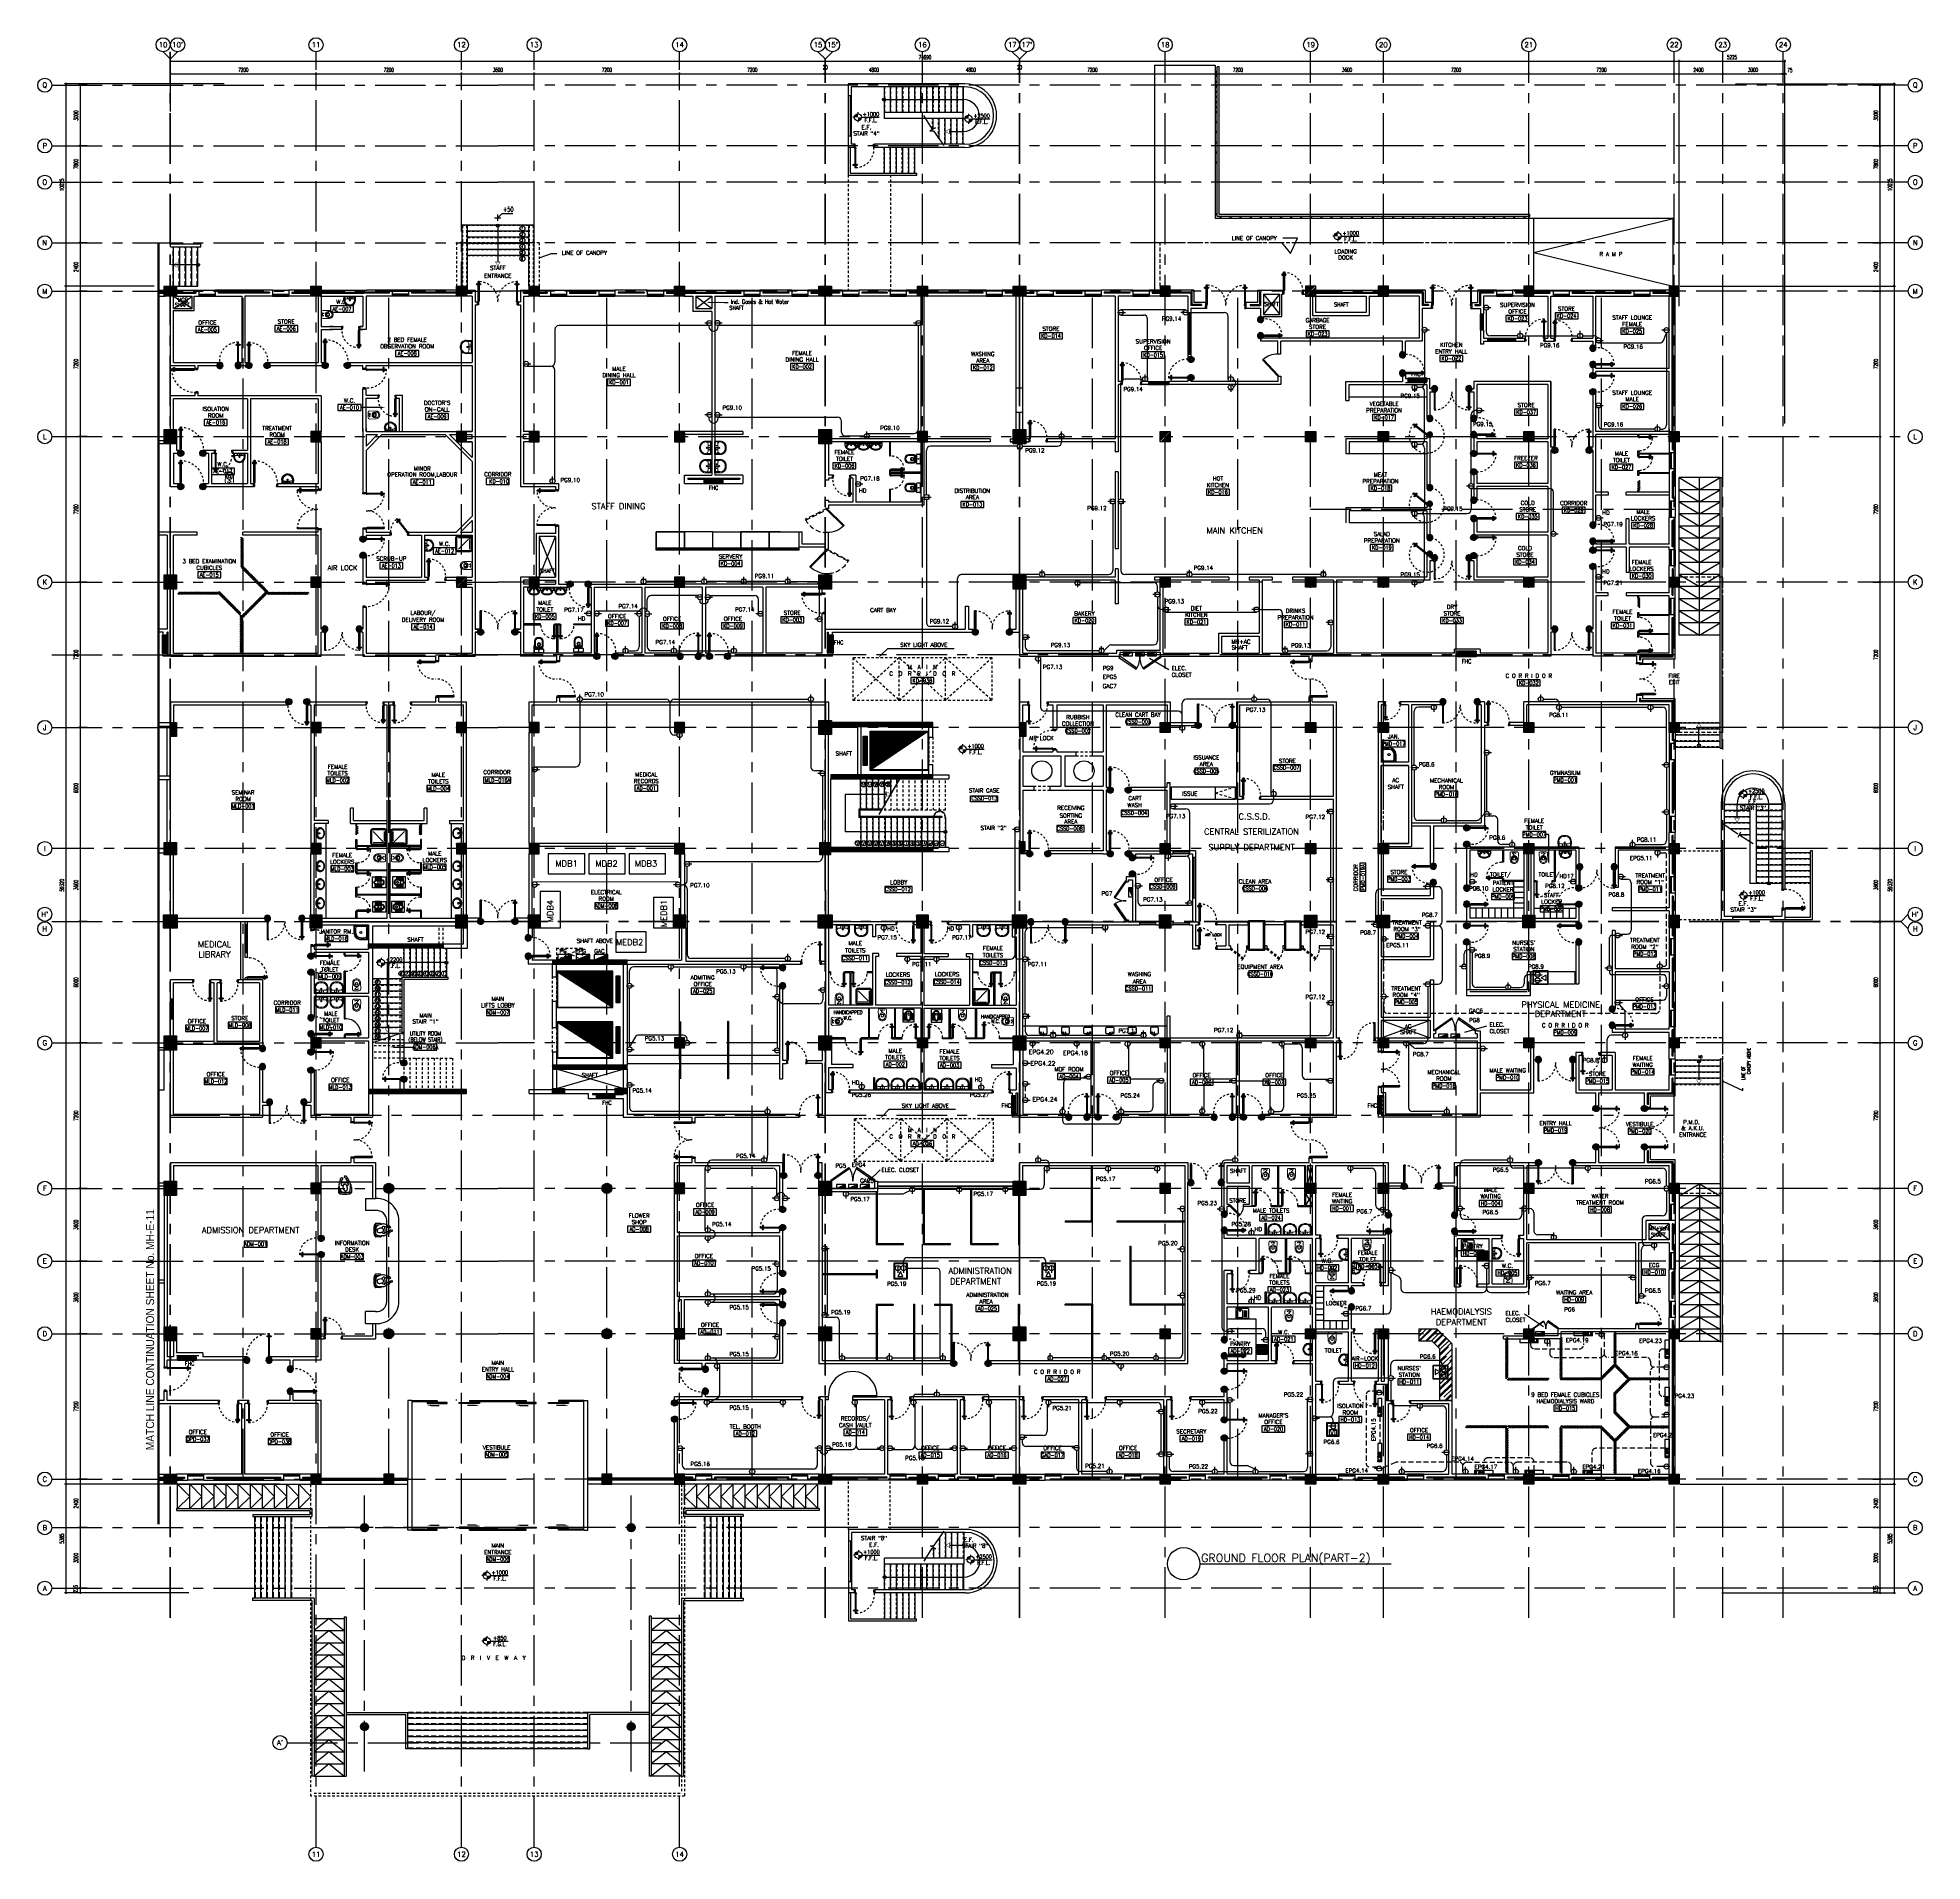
# Model space of a CAD drawing. Extents: x 0 to 93.3, y -13.5 to 76.8.
import ezdxf
from ezdxf.enums import TextEntityAlignment as Align

# ---------------------------------------------------------------- set-up
doc = ezdxf.new("R2010")
doc.units = 0
doc.header["$MEASUREMENT"] = 0
doc.header["$PDMODE"] = 3
doc.header["$PDSIZE"] = 0.1
for name, pattern in [('CENTER', [2, 1.25, -0.25, 0.25, -0.25]), ('CENTER2', [1.125, 0.75, -0.125, 0.125, -0.125]), ('CENTERX2', [4, 2.5, -0.5, 0.5, -0.5]), ('DASHED', [0.75, 0.5, -0.25]), ('HIDDEN', [0.375, 0.25, -0.125]), ('HIDDEN2', [0.1875, 0.125, -0.0625])]:
    doc.linetypes.add(name, pattern=pattern)
doc.layers.get('0').update_dxf_attribs({"color": 11, "linetype": 'CONTINUOUS'})
doc.layers.get('DEFPOINTS').update_dxf_attribs({"color": 11, "linetype": 'CONTINUOUS'})
for name, color, linetype in [('A-FURN-W', 11, 'CONTINUOUS'), ('A-JEERI', 11, 'CONTINUOUS'), ('AX', 11, 'CONTINUOUS'), ('AX-CR', 11, 'CONTINUOUS'), ('AX-DIM', 11, 'CONTINUOUS'), ('AX-TXT', 11, 'CONTINUOUS'), ('AXES', 11, 'CENTERX2'), ('AXES1', 11, 'CENTER'), ('BORDER', 11, 'CONTINUOUS'), ('CANOPY-LN', 11, 'CONTINUOUS'), ('COL', 11, 'CONTINUOUS'), ('COUNTER', 11, 'CONTINUOUS'), ('CURT', 11, 'CONTINUOUS'), ('DIM', 11, 'CONTINUOUS'), ('DOOR', 11, 'CONTINUOUS'), ('DOOR-DIM', 11, 'CONTINUOUS'), ('E-CLINE', 4, 'CONTINUOUS'), ('E-HLINE', 3, 'HIDDEN'), ('E-PANELBX', 3, 'CONTINUOUS'), ('E-SOCKETS', 4, 'CONTINUOUS'), ('E-TRAY', 2, 'CONTINUOUS'), ('E-TRXT', 4, 'CONTINUOUS'), ('E-WI', 6, 'CONTINUOUS'), ('EJ', 11, 'CONTINUOUS'), ('ELEV', 11, 'CONTINUOUS'), ('EQ', 11, 'CONTINUOUS'), ('FHC', 11, 'CONTINUOUS'), ('FIX', 11, 'CONTINUOUS'), ('FUR', 11, 'CONTINUOUS'), ('Handrail', 11, 'CONTINUOUS'), ('HAT', 11, 'CONTINUOUS'), ('HIDDEN', 11, 'HIDDEN2'), ('INSUL', 11, 'CONTINUOUS'), ('K-FUR', 11, 'CONTINUOUS'), ('LEV-PL', 11, 'CONTINUOUS'), ('LIFTS', 11, 'CONTINUOUS'), ('Locker', 11, 'CONTINUOUS'), ('ME-FIX', 11, 'CONTINUOUS'), ('NON-MEDICAL', 11, 'CONTINUOUS'), ('PART', 11, 'CONTINUOUS'), ('Ramb', 11, 'CONTINUOUS'), ('RD-ELEV', 11, 'CONTINUOUS'), ('RM-BOX', 11, 'CONTINUOUS'), ('RM-IND', 11, 'CONTINUOUS'), ('RM-NAME', 11, 'CONTINUOUS'), ('RM-NO', 11, 'CONTINUOUS'), ('ROOF', 11, 'CONTINUOUS'), ('SHAFT', 11, 'CONTINUOUS'), ('SHAFTS', 11, 'CONTINUOUS'), ('SLOPE', 11, 'CONTINUOUS'), ('Step', 11, 'CONTINUOUS'), ('STR', 11, 'CONTINUOUS'), ('SUNI-FUR', 11, 'CONTINUOUS'), ('TEXT', 11, 'CONTINUOUS'), ('TXT', 11, 'CONTINUOUS'), ('TXT1', 11, 'CONTINUOUS'), ('WALL', 11, 'CONTINUOUS'), ('WIN', 11, 'CONTINUOUS')]:
    doc.layers.add(name, color=color, linetype=linetype)
doc.styles.add('A-TXT200A', font='simplex.shx', dxfattribs={"width": 0.7, "height": 200})
doc.styles.add('ROMANC', font='romanc', dxfattribs={"height": 0.1})
doc.styles.add('ROMANS', font='ROMANS.shx', dxfattribs={"width": 0.6})
doc.styles.add('S', font='ROMANS.SHX')
doc.styles.add('S-077', font='simplex.shx', dxfattribs={"width": 0.8})
doc.styles.add('TTXT', font='swisse.ttf', dxfattribs={"width": 0.6})
doc.dimstyles.new('STANDARD in', dxfattribs={"dimtxt": 0.2, "dimasz": 0.1, "dimexe": 0.07, "dimexo": 0.05, "dimgap": 0.1, "dimtad": 1, "dimdec": 0, "dimlfac": 1000, "dimzin": 0, "dimdsep": 46, "dimtxsty": 'ROMANS', "dimblk": 'ARCHTICK', "dimcen": 0.05, "dimdle": 0.05, "dimclrd": 7, "dimclre": 7, "dimclrt": 2, "dimadec": 0, "dimazin": 0, "dimtfac": 1, "dimtdec": 0, "dimtmove": 2, "dimatfit": 3, "dimldrblk": 'ARCHTICK', "dimfxl": 0, "dimtolj": 1, "dimtzin": 0, "dimarcsym": 0})
pattern_1 = [(45, (-344.765687, -5.511), (-0.0265165043, 0.0265165043), [])]
pattern_2 = [(45, (-386.805687, -5.511), (-0.0265165043, 0.0265165043), [])]
pattern_3 = [(45, (-377.185687, -5.511), (-0.0265165043, 0.0265165043), [])]
pattern_4 = [(45, (-390.405687, -5.511), (-0.0265165043, 0.0265165043), [])]

# ---------------------------------------------------------------- blocks, each defined once
blk = doc.blocks.new('DOOR90')
at = {"layer": 'DOOR', "color": 7, "linetype": 'ByBlock'}
for p, q in [((-150, 0), (0, 0)), ((-150, 0), (-150, -25)), ((0, -50), (-114, 0)), ((0, -50), (-40, 0)), ((0, -50), (0, 0)), ((-1000, -25), (-1050, -25)), ((-1050, -75), (-1050, -25)), ((-1050, -25), (-1050, -75)), ((-1000, -75), (-1050, -75)), ((-1000, -42), (-1020, -42)), ((-1020, -42), (-1020, -58)), ((-1000, -58), (-1020, -58)), ((-1000, -25), (-1000, -42)), ((-1000, -58), (-1000, -75)), ((-878, -18), (-968, -18)), ((-968, -25), (-968, -18)), ((-968, -75), (-968, -82)), ((-878, -82), (-968, -82)), ((-955, -9), (-890, -9)), ((-955, -18), (-955, -9)), ((-955, -18), (-890, -18)), ((-955, -82), (-890, -82)), ((-955, -82), (-955, -91)), ((-955, -91), (-890, -91)), ((-890, -18), (-890, -9)), ((-890, -82), (-890, -91)), ((-878, -25), (-878, -18)), ((-878, -75), (-878, -82)), ((-200, -25), (-150, -25)), ((-200, -42), (-200, -25)), ((-180, -42), (-200, -42)), ((-200, -58), (-180, -58)), ((-200, -75), (-200, -58)), ((-150, -75), (-200, -75)), ((-180, -58), (-180, -42)), ((-150, -25), (-100, -25)), ((-150, -75), (-150, -25)), ((-150, -875), (-100, -875)), ((-150, -900), (-150, -875)), ((-150, -900), (0, -900)), ((0, -900), (-150, -900)), ((0, -850), (-114, -900)), ((-100, -25), (-100, -50)), ((0, -50), (-100, -37)), ((-100, -50), (0, -50)), ((-100, -875), (-100, -850)), ((0, -850), (-100, -863)), ((-100, -850), (0, -850)), ((0, -850), (-40, -900)), ((0, -850), (0, -900))]:
    blk.add_line(p, q, dxfattribs=at)
at = {"layer": 'DOOR', "linetype": 'ByBlock'}
for p, q in [((-200, -25), (-1000, -25)), ((-200, -42), (-1000, -42)), ((-200, -58), (-1000, -58)), ((-1000, -75), (-200, -75))]:
    blk.add_line(p, q, dxfattribs=at)
at = {"layer": 'DOOR', "color": 7, "linetype": 'ByBlock'}
for centre in [(-923, 24), (-923, -124)]:
    blk.add_circle(centre, 32.4, dxfattribs=at)
for centre, radius, start, end in [((0, -50), 154, 161.10529, 166.28577), ((0, -50), 94.4, 148.01819, 180), ((0, -850), 154, 193.71423, 198.89471), ((0, -50), 134, 158.15985, 169.28002), ((0, -850), 134, 190.71998, 201.84015), ((0, -50), 114, 154.08384, 167.37743), ((0, -850), 94.4, 180, 211.98181), ((0, -50), 74.4, 137.77643, 180), ((0, -850), 74.4, 180, 222.22357), ((0, -50), 54.4, 113.20738, 180), ((0, -850), 54.4, 180, 246.79262), ((0, -50), 34.4, 90, 180), ((0, -850), 34.4, 180, 270), ((0, -50), 14.4, 90, 180), ((0, -850), 14.4, 180, 270)]:
    blk.add_arc(centre, radius, start, end, dxfattribs=at)
at = {"layer": 'DOOR', "linetype": 'HIDDEN', "ltscale": 0.5}
blk.add_arc((-222, -50), 828, 178.27012, 275.00304, dxfattribs=at)
blk = doc.blocks.new('_ARCHTICK')
at = {"color": 0, "linetype": 'ByBlock', "const_width": 0.15}
blk.add_lwpolyline([(-0.5, -0.5), (0.5, 0.5)], dxfattribs=at)
blk = doc.blocks.new('*D197')
at = {"layer": 'AX-DIM', "color": 7, "lineweight": -2}
for p, q in [((81.32, 64.47), (91.972, 64.47)), ((91.902, 64.52), (91.902, 5.1)), ((81.32, 5.15), (91.972, 5.15))]:
    blk.add_line(p, q, dxfattribs=at)
at = {"layer": 'DEFPOINTS', "color": 0}
for p in [(81.27, 64.47), (81.27, 5.15), (91.902, 5.15)]:
    blk.add_point(p, dxfattribs=at)
at = {"layer": 'AX-DIM', "color": 7, "lineweight": -2, "xscale": 0.1, "yscale": 0.1, "zscale": 0.1}
for p, rotation in [((91.902, 64.47), 90), ((91.902, 5.15), 270)]:
    blk.add_blockref('_ARCHTICK', p, dxfattribs=dict(at, rotation=rotation))
at = {"layer": 'AX-DIM', "color": 2, "insert": (91.702, 34.81), "char_height": 0.2, "attachment_point": 5, "rotation": 90, "style": 'ROMANS'}
blk.add_mtext('\\A1;59320', dxfattribs=at)
blk = doc.blocks.new('*D196')
at = {"layer": 'AX-DIM', "color": 7, "lineweight": -2}
for p, q in [((90.852, 64.22), (91.272, 64.22)), ((91.202, 64.27), (91.202, 56.97)), ((90.852, 57.02), (91.272, 57.02))]:
    blk.add_line(p, q, dxfattribs=at)
at = {"layer": 'DEFPOINTS', "color": 0}
for p in [(90.802, 64.22), (90.802, 57.02), (91.202, 57.02)]:
    blk.add_point(p, dxfattribs=at)
at = {"layer": 'AX-DIM', "color": 7, "lineweight": -2, "xscale": 0.1, "yscale": 0.1, "zscale": 0.1}
for p, rotation in [((91.202, 64.22), 90), ((91.202, 57.02), 270)]:
    blk.add_blockref('_ARCHTICK', p, dxfattribs=dict(at, rotation=rotation))
at = {"layer": 'AX-DIM', "color": 2, "insert": (91.002, 60.62), "char_height": 0.2, "attachment_point": 5, "rotation": 90, "style": 'ROMANS'}
blk.add_mtext('\\A1;7200', dxfattribs=at)
blk = doc.blocks.new('RM1')
at = {"layer": 'RM-BOX'}
blk.add_lwpolyline([(570, -200), (-570, -200), (-570, -500), (570, -500)], close=True, dxfattribs=at)
at = {"layer": 'RM-NAME', "style": 'ROMANS'}
for tag, p in [('ROOMNAME1', (0, 324)), ('ROOMNAME2', (0, 0))]:
    blk.add_attdef(tag, text='', height=200, dxfattribs=at).set_placement(p, align=Align.MIDDLE)
at = {"layer": 'RM-NO', "style": 'ROMANS', "width": 0.8}
blk.add_attdef('ROOMNO', text='', height=200, dxfattribs=at).set_placement((0, -350), align=Align.MIDDLE)
blk = doc.blocks.new('WC')
at = {"layer": 'FIX', "lineweight": 20}
for p, q in [((339, 5), (339, -5)), ((395, 76), (490, 60)), ((475, 141), (538, 141)), ((534, 24), (540, 0)), ((540, 0), (534, -24)), ((674, 5), (674, -5)), ((213, -204), (210, -204)), ((490, -60), (395, -76)), ((538, -141), (475, -141))]:
    blk.add_line(p, q, dxfattribs=at)
at = {"layer": 'FIX', "linetype": 'Continuous', "lineweight": 20}
blk.add_line((420, -47), (420, 45), dxfattribs=at)
at = {"layer": 'FIX', "lineweight": 20}
for points in [[(210, -204, -0.414214), (137, -131), (137, 0), (137, 131, -0.414214), (210, 204)], [(727, -5), (727, 5, 0.414214), (538, 194), (210, 204)], [(727, 5), (727, -5, -0.414214), (538, -194), (210, -204)]]:
    blk.add_lwpolyline(points, format="xyb", dxfattribs=at)
at = {"layer": 'FIX', "linetype": 'HIDDEN2', "lineweight": 20, "ltscale": 0.3}
blk.add_circle((245, 0), 49.8, dxfattribs=at)
at = {"layer": 'FIX', "linetype": 'HIDDEN', "lineweight": 20, "ltscale": 0.05}
for centre in [(213, 78), (213, -77)]:
    blk.add_circle(centre, 11.6, dxfattribs=at)
at = {"layer": 'FIX', "lineweight": 20}
for centre, radius, start, end in [((475, 5), 136, 90, 180), ((464, -18), 82, 51.07583, 71.50405), ((473, -7), 68.2, 27.15318, 51.07583), ((538, 5), 136, 360, 90), ((475, -5), 136, 180, 270), ((464, 18), 82, 288.49595, 308.92417), ((473, 7), 68.2, 308.92417, 332.84682), ((538, -5), 136, 270, 0)]:
    blk.add_arc(centre, radius, start, end, dxfattribs=at)
at = {"layer": 'FIX', "linetype": 'Continuous', "lineweight": 20}
for centre, start, end in [((443, 46), 88.38785, 182.33379), ((442, -46), 177.66621, 271.61215)]:
    blk.add_arc(centre, 22.3, start, end, dxfattribs=at)
blk = doc.blocks.new('*D157')
at = {"layer": 'AX-DIM', "color": 7, "lineweight": -2}
for p, q in [((91.252, 5.15), (91.972, 5.15)), ((91.902, 5.2), (91.902, -0.285)), ((83.377, -0.235), (91.972, -0.235))]:
    blk.add_line(p, q, dxfattribs=at)
at = {"layer": 'DEFPOINTS', "color": 0}
for p in [(91.202, 5.15), (83.327, -0.235), (91.902, -0.235)]:
    blk.add_point(p, dxfattribs=at)
at = {"layer": 'AX-DIM', "color": 7, "lineweight": -2, "xscale": 0.1, "yscale": 0.1, "zscale": 0.1}
for p, rotation in [((91.902, 5.15), 90), ((91.902, -0.235), 270)]:
    blk.add_blockref('_ARCHTICK', p, dxfattribs=dict(at, rotation=rotation))
at = {"layer": 'AX-DIM', "color": 2, "insert": (91.702, 2.458), "char_height": 0.2, "attachment_point": 5, "rotation": 90, "style": 'ROMANS'}
blk.add_mtext('\\A1;5385', dxfattribs=at)
blk = doc.blocks.new('COL50')
at = {"layer": 'COL'}
blk.add_lwpolyline([(-250, 250), (-250, -250), (250, -250), (250, 250)], close=True, dxfattribs=at)
blk = doc.blocks.new('*X85')
at = {"color": 0}
for p, q in [((193089, 10708), (193542, 11161)), ((193089, 10761), (193488, 11161)), ((193089, 10814), (193435, 11161)), ((193089, 10867), (193382, 11161)), ((193089, 10920), (193329, 11161)), ((193089, 10973), (193276, 11161)), ((193089, 11026), (193223, 11161)), ((193089, 11079), (193170, 11161)), ((193089, 11132), (193117, 11161)), ((193095, 10661), (193589, 11155)), ((193148, 10661), (193589, 11102)), ((193201, 10661), (193589, 11049)), ((193254, 10661), (193589, 10996)), ((193307, 10661), (193589, 10943)), ((193360, 10661), (193589, 10890)), ((193413, 10661), (193589, 10837)), ((193466, 10661), (193589, 10784)), ((193519, 10661), (193589, 10731)), ((193572, 10661), (193589, 10678))]:
    blk.add_line(p, q, dxfattribs=at)
blk = doc.blocks.new('*X47')
at = {"color": 0}
for p, q in [((84179, 10675), (84665, 11161)), ((84179, 10729), (84612, 11161)), ((84179, 10782), (84559, 11161)), ((84179, 10835), (84506, 11161)), ((84179, 10888), (84453, 11161)), ((84179, 10941), (84400, 11161)), ((84179, 10994), (84347, 11161)), ((84179, 11047), (84294, 11161)), ((84179, 11100), (84240, 11161)), ((84179, 11153), (84187, 11161)), ((84218, 10661), (84679, 11122)), ((84271, 10661), (84679, 11069)), ((84324, 10661), (84679, 11016)), ((84377, 10661), (84679, 10963)), ((84430, 10661), (84679, 10910)), ((84483, 10661), (84679, 10857)), ((84536, 10661), (84679, 10804)), ((84589, 10661), (84679, 10751)), ((84642, 10661), (84679, 10698))]:
    blk.add_line(p, q, dxfattribs=at)
blk = doc.blocks.new('*X86')
at = {"color": 0}
for p, q in [((203889, 10689), (204360, 11161)), ((203889, 10742), (204307, 11161)), ((203889, 10795), (204254, 11161)), ((203889, 10848), (204201, 11161)), ((203889, 10901), (204148, 11161)), ((203889, 10954), (204095, 11161)), ((203889, 11008), (204042, 11161)), ((203889, 11061), (203989, 11161)), ((203889, 11114), (203936, 11161)), ((203913, 10661), (204389, 11136)), ((203966, 10661), (204389, 11083)), ((204019, 10661), (204389, 11030)), ((204072, 10661), (204389, 10977)), ((204125, 10661), (204389, 10924)), ((204178, 10661), (204389, 10871)), ((204231, 10661), (204389, 10818)), ((204285, 10661), (204389, 10765)), ((204338, 10661), (204389, 10712))]:
    blk.add_line(p, q, dxfattribs=at)
blk = doc.blocks.new('*X112')
at = {"color": 0}
for p, q in [((215909, 10671), (216399, 11161)), ((215909, 10724), (216346, 11161)), ((215909, 10777), (216293, 11161)), ((215909, 10830), (216240, 11161)), ((215909, 10883), (216187, 11161)), ((215909, 10936), (216134, 11161)), ((215909, 10989), (216081, 11161)), ((215909, 11042), (216028, 11161)), ((215909, 11095), (215974, 11161)), ((215909, 11148), (215921, 11161)), ((215952, 10661), (216409, 11118)), ((216005, 10661), (216409, 11065)), ((216058, 10661), (216409, 11012)), ((216111, 10661), (216409, 10959)), ((216164, 10661), (216409, 10906)), ((216217, 10661), (216409, 10853)), ((216270, 10661), (216409, 10800)), ((216323, 10661), (216409, 10747)), ((216376, 10661), (216409, 10694))]:
    blk.add_line(p, q, dxfattribs=at)
blk = doc.blocks.new('LEV1')
at = {"layer": 'LEV-PL'}
for p, q in [((-175, 0), (-245, 0)), ((0, 245), (0, 175)), ((175, 0), (1061, 0)), ((0, -175), (0, -245))]:
    blk.add_line(p, q, dxfattribs=at)
at = {"layer": 'LEV-PL', "const_width": 175}
for points in [[(-88, 0, -0.414214), (0, 88, -1)], [(88, 0, -0.414214), (0, -88, -1)]]:
    blk.add_lwpolyline(points, format="xyb", dxfattribs=at)
at = {"layer": 'LEV-PL'}
blk.add_circle((0, 0), 175, dxfattribs=at)
at = {"layer": 'LEV-PL', "color": 4, "style": 'S', "width": 0.85}
for tag, p in [('+0000', (646, 50)), ('F.F.L.', (646, -250))]:
    blk.add_attdef(tag, text='', height=200, dxfattribs=at).set_placement(p, align=Align.CENTER)
blk = doc.blocks.new('*X60')
at = {"color": 0}
for p, q in [((227929, 10705), (228384, 11161)), ((227929, 10758), (228331, 11161)), ((227929, 10811), (228278, 11161)), ((227929, 10864), (228225, 11161)), ((227929, 10917), (228172, 11161)), ((227929, 10971), (228119, 11161)), ((227929, 11024), (228066, 11161)), ((227929, 11077), (228013, 11161)), ((227929, 11130), (227960, 11161)), ((227937, 10661), (228429, 11152)), ((227990, 10661), (228429, 11099)), ((228043, 10661), (228429, 11046)), ((228096, 10661), (228429, 10993)), ((228149, 10661), (228429, 10940)), ((228202, 10661), (228429, 10887)), ((228255, 10661), (228429, 10834)), ((228308, 10661), (228429, 10781)), ((228362, 10661), (228429, 10728)), ((228415, 10661), (228429, 10675))]:
    blk.add_line(p, q, dxfattribs=at)
blk = doc.blocks.new('DOOR100')
at = {"layer": 'DOOR', "color": 7, "linetype": 'ByBlock'}
for p, q in [((-91, 1205), (-91, 1140)), ((-82, 1205), (-91, 1205)), ((-82, 1140), (-91, 1140)), ((-82, 1128), (-82, 1218)), ((-75, 1218), (-82, 1218)), ((-82, 1205), (-82, 1140)), ((-75, 1128), (-82, 1128)), ((-75, 1250), (-75, 1300)), ((-75, 1300), (-25, 1300)), ((-25, 1300), (-75, 1300)), ((-58, 1250), (-75, 1250)), ((-58, 1250), (-58, 1270)), ((-42, 1270), (-58, 1270)), ((-42, 1250), (-42, 1270)), ((-25, 1250), (-42, 1250)), ((-25, 1250), (-25, 1300)), ((-25, 1218), (-18, 1218)), ((-25, 1128), (-18, 1128)), ((-18, 1128), (-18, 1218)), ((-18, 1205), (-18, 1140)), ((-18, 1205), (-9, 1205)), ((-18, 1140), (-9, 1140)), ((-9, 1205), (-9, 1140)), ((-1200, 0), (-1200, 150)), ((-1200, 150), (-1175, 150)), ((-1200, 150), (-1200, 0)), ((-1150, 0), (-1200, 114)), ((-1150, 0), (-1200, 40)), ((-1150, 0), (-1200, 0)), ((-1175, 150), (-1175, 100)), ((-1175, 100), (-1150, 100)), ((-1150, 0), (-1163, 100)), ((-1150, 100), (-1150, 0)), ((-75, 200), (-58, 200)), ((-75, 150), (-75, 200)), ((-75, 150), (-25, 150)), ((-58, 200), (-58, 180)), ((-58, 180), (-42, 180)), ((-50, 0), (0, 114)), ((-50, 100), (-50, 0)), ((-50, 0), (-37, 100)), ((-25, 100), (-50, 100)), ((-50, 0), (0, 40)), ((-50, 0), (0, 0)), ((-42, 200), (-25, 200)), ((-42, 180), (-42, 200)), ((-25, 200), (-25, 150)), ((0, 150), (-25, 150)), ((-25, 150), (-25, 100)), ((0, 0), (0, 150)), ((0, 150), (0, 0))]:
    blk.add_line(p, q, dxfattribs=at)
at = {"layer": 'DOOR', "linetype": 'ByBlock'}
for p, q in [((-75, 1250), (-75, 200)), ((-58, 200), (-58, 1250)), ((-42, 200), (-42, 1250)), ((-25, 200), (-25, 1250))]:
    blk.add_line(p, q, dxfattribs=at)
at = {"layer": 'DOOR', "color": 7, "linetype": 'ByBlock'}
for centre in [(-124, 1173), (24, 1173)]:
    blk.add_circle(centre, 32.4, dxfattribs=at)
at = {"layer": 'DOOR', "linetype": 'HIDDEN', "ltscale": 0.5}
blk.add_arc((-25, 150), 1150, 90, 180, dxfattribs=at)
at = {"layer": 'DOOR', "color": 7, "linetype": 'ByBlock'}
for centre, radius, start, end in [((-1150, 0), 154, 103.71423, 108.89471), ((-1150, 0), 134, 100.71998, 111.84015), ((-1150, 0), 94.4, 90, 121.98181), ((-1150, 0), 74.4, 90, 132.22357), ((-1150, 0), 54.4, 90, 156.79262), ((-1150, 0), 34.4, 90, 180), ((-1150, 0), 14.4, 90, 180), ((-50, 0), 94.4, 58.01819, 90), ((-50, 0), 74.4, 47.77643, 90), ((-50, 0), 54.4, 23.20738, 90), ((-50, 0), 34.4, 0, 90), ((-50, 0), 14.4, 0, 90), ((-50, 0), 134, 68.15985, 79.28002), ((-50, 0), 114, 64.08384, 77.37743), ((-50, 0), 154, 71.10529, 76.28577)]:
    blk.add_arc(centre, radius, start, end, dxfattribs=at)
blk = doc.blocks.new('A$C49F1192B')
at = {"layer": 'DOOR', "color": 0, "linetype": 'ByBlock', "xscale": -1, "rotation": 270}
blk.add_blockref('DOOR100', (0, 1200), dxfattribs=at)
blk = doc.blocks.new('*X87')
at = {"color": 0}
for p, q in [((203889, 17902), (204348, 18361)), ((203889, 17955), (204295, 18361)), ((203889, 18008), (204242, 18361)), ((203889, 18061), (204189, 18361)), ((203889, 18114), (204136, 18361)), ((203889, 18167), (204083, 18361)), ((203889, 18220), (204030, 18361)), ((203889, 18273), (203977, 18361)), ((203889, 18326), (203923, 18361)), ((203901, 17861), (204389, 18349)), ((203954, 17861), (204389, 18296)), ((204007, 17861), (204389, 18243)), ((204060, 17861), (204389, 18190)), ((204113, 17861), (204389, 18137)), ((204166, 17861), (204389, 18084)), ((204219, 17861), (204389, 18031)), ((204272, 17861), (204389, 17978)), ((204325, 17861), (204389, 17924)), ((204378, 17861), (204389, 17871))]:
    blk.add_line(p, q, dxfattribs=at)
blk = doc.blocks.new('*X84')
at = {"color": 0}
for p, q in [((203888, 25061), (204388, 25561)), ((203889, 25114), (204335, 25561)), ((203889, 25167), (204282, 25561)), ((203889, 25220), (204229, 25561)), ((203889, 25273), (204176, 25561)), ((203889, 25326), (204123, 25561)), ((203889, 25379), (204070, 25561)), ((203889, 25432), (204017, 25561)), ((203889, 25486), (203964, 25561)), ((203889, 25539), (203911, 25561)), ((203941, 25061), (204389, 25508)), ((203994, 25061), (204389, 25455)), ((204047, 25061), (204389, 25402)), ((204100, 25061), (204389, 25349)), ((204153, 25061), (204389, 25296)), ((204207, 25061), (204389, 25243)), ((204260, 25061), (204389, 25190)), ((204313, 25061), (204389, 25137)), ((204366, 25061), (204389, 25084))]:
    blk.add_line(p, q, dxfattribs=at)
blk = doc.blocks.new('*X49')
at = {"color": 0}
for p, q in [((503899, 131750), (506612, 131750)), ((503977, 131700), (506612, 131700)), ((504055, 131650), (506612, 131650)), ((504132, 131600), (506612, 131600)), ((504210, 131550), (506612, 131550)), ((504288, 131500), (506612, 131500)), ((504366, 131450), (506612, 131450)), ((504444, 131400), (506612, 131400)), ((504522, 131350), (506612, 131350)), ((504600, 131300), (506612, 131300)), ((504677, 131250), (506612, 131250)), ((504755, 131200), (506612, 131200)), ((504833, 131150), (506612, 131150)), ((504911, 131100), (506612, 131100)), ((504989, 131050), (506612, 131050)), ((505067, 131000), (506612, 131000)), ((505145, 130950), (506612, 130950)), ((505222, 130900), (506612, 130900)), ((505300, 130850), (506612, 130850)), ((505378, 130800), (506612, 130800)), ((505456, 130750), (506612, 130750)), ((505534, 130700), (506612, 130700)), ((505612, 130650), (506612, 130650)), ((505690, 130600), (506612, 130600)), ((505767, 130550), (506612, 130550)), ((505845, 130500), (506612, 130500)), ((505923, 130450), (506612, 130450)), ((506001, 130400), (506612, 130400)), ((506079, 130350), (506612, 130350)), ((506157, 130300), (506612, 130300)), ((506235, 130250), (506612, 130250)), ((506312, 130200), (506612, 130200)), ((506390, 130150), (506612, 130150)), ((506468, 130100), (506612, 130100)), ((506546, 130050), (506612, 130050))]:
    blk.add_line(p, q, dxfattribs=at)
blk = doc.blocks.new('*X83')
at = {"color": 0}
for p, q in [((197839, 36035), (198015, 36211)), ((197839, 36088), (197962, 36211)), ((197839, 36141), (197909, 36211)), ((197839, 36194), (197856, 36211)), ((197868, 36011), (198068, 36211)), ((197921, 36011), (198121, 36211)), ((197974, 36011), (198174, 36211)), ((198027, 36011), (198227, 36211)), ((198080, 36011), (198280, 36211)), ((198133, 36011), (198333, 36211)), ((198186, 36011), (198386, 36211)), ((198239, 36011), (198439, 36211)), ((198292, 36011), (198492, 36211)), ((198345, 36011), (198545, 36211)), ((198398, 36011), (198598, 36211)), ((198451, 36011), (198651, 36211)), ((198504, 36011), (198704, 36211)), ((198557, 36011), (198757, 36211)), ((198610, 36011), (198810, 36211)), ((198663, 36011), (198863, 36211)), ((198716, 36011), (198916, 36211)), ((198769, 36011), (198969, 36211)), ((198822, 36011), (199022, 36211)), ((198875, 36011), (199075, 36211)), ((198928, 36011), (199128, 36211)), ((198981, 36011), (199181, 36211)), ((199034, 36011), (199234, 36211)), ((199088, 36011), (199288, 36211)), ((199141, 36011), (199341, 36211)), ((199194, 36011), (199394, 36211)), ((199247, 36011), (199447, 36211)), ((199300, 36011), (199500, 36211)), ((199353, 36011), (199553, 36211)), ((199406, 36011), (199606, 36211)), ((199459, 36011), (199659, 36211)), ((199512, 36011), (199712, 36211)), ((199565, 36011), (199765, 36211)), ((199618, 36011), (199818, 36211)), ((199671, 36011), (199871, 36211)), ((199724, 36011), (199924, 36211)), ((199777, 36011), (199977, 36211)), ((199830, 36011), (200030, 36211)), ((199883, 36011), (200083, 36211)), ((199936, 36011), (200136, 36211)), ((199989, 36011), (200189, 36211)), ((200042, 36011), (200242, 36211)), ((200095, 36011), (200295, 36211)), ((200148, 36011), (200348, 36211)), ((200201, 36011), (200401, 36211)), ((200254, 36011), (200454, 36211)), ((200307, 36011), (200507, 36211)), ((200360, 36011), (200560, 36211)), ((200413, 36011), (200613, 36211)), ((200466, 36011), (200666, 36211)), ((200519, 36011), (200719, 36211)), ((200572, 36011), (200772, 36211)), ((200625, 36011), (200825, 36211)), ((200678, 36011), (200878, 36211)), ((200732, 36011), (200932, 36211)), ((200785, 36011), (200985, 36211)), ((200838, 36011), (201038, 36211)), ((200891, 36011), (201091, 36211)), ((200944, 36011), (201144, 36211)), ((200997, 36011), (201197, 36211)), ((201050, 36011), (201250, 36211)), ((201103, 36011), (201303, 36211)), ((201156, 36011), (201356, 36211)), ((201209, 36011), (201409, 36211)), ((201262, 36011), (201462, 36211)), ((201315, 36011), (201515, 36211)), ((201368, 36011), (201539, 36182)), ((201421, 36011), (201539, 36129)), ((201474, 36011), (201539, 36076)), ((201527, 36011), (201539, 36023))]:
    blk.add_line(p, q, dxfattribs=at)
blk = doc.blocks.new('*X82')
at = {"color": 0}
for p, q in [((197839, 31209), (198041, 31411)), ((197839, 31262), (197988, 31411)), ((197839, 31315), (197935, 31411)), ((197839, 31368), (197882, 31411)), ((197894, 31211), (198094, 31411)), ((197947, 31211), (198147, 31411)), ((198000, 31211), (198200, 31411)), ((198053, 31211), (198253, 31411)), ((198106, 31211), (198306, 31411)), ((198159, 31211), (198359, 31411)), ((198212, 31211), (198412, 31411)), ((198265, 31211), (198465, 31411)), ((198318, 31211), (198518, 31411)), ((198371, 31211), (198571, 31411)), ((198424, 31211), (198624, 31411)), ((198477, 31211), (198677, 31411)), ((198530, 31211), (198730, 31411)), ((198583, 31211), (198783, 31411)), ((198636, 31211), (198836, 31411)), ((198689, 31211), (198889, 31411)), ((198742, 31211), (198942, 31411)), ((198795, 31211), (198995, 31411)), ((198848, 31211), (199048, 31411)), ((198901, 31211), (199101, 31411)), ((198954, 31211), (199154, 31411)), ((199007, 31211), (199207, 31411)), ((199060, 31211), (199260, 31411)), ((199114, 31211), (199314, 31411)), ((199167, 31211), (199367, 31411)), ((199220, 31211), (199420, 31411)), ((199273, 31211), (199473, 31411)), ((199326, 31211), (199526, 31411)), ((199379, 31211), (199579, 31411)), ((199432, 31211), (199632, 31411)), ((199485, 31211), (199685, 31411)), ((199538, 31211), (199738, 31411)), ((199591, 31211), (199791, 31411)), ((199644, 31211), (199844, 31411)), ((199697, 31211), (199897, 31411)), ((199750, 31211), (199950, 31411)), ((199803, 31211), (200003, 31411)), ((199856, 31211), (200056, 31411)), ((199909, 31211), (200109, 31411)), ((199962, 31211), (200162, 31411)), ((200015, 31211), (200215, 31411)), ((200068, 31211), (200268, 31411)), ((200121, 31211), (200321, 31411)), ((200174, 31211), (200374, 31411)), ((200227, 31211), (200427, 31411)), ((200280, 31211), (200480, 31411)), ((200333, 31211), (200533, 31411)), ((200386, 31211), (200586, 31411)), ((200439, 31211), (200639, 31411)), ((200492, 31211), (200692, 31411)), ((200545, 31211), (200745, 31411)), ((200598, 31211), (200798, 31411)), ((200651, 31211), (200851, 31411)), ((200704, 31211), (200904, 31411)), ((200758, 31211), (200958, 31411)), ((200811, 31211), (201011, 31411)), ((200864, 31211), (201064, 31411)), ((200917, 31211), (201117, 31411)), ((200970, 31211), (201170, 31411)), ((201023, 31211), (201223, 31411)), ((201076, 31211), (201276, 31411)), ((201129, 31211), (201329, 31411)), ((201182, 31211), (201382, 31411)), ((201235, 31211), (201435, 31411)), ((201288, 31211), (201488, 31411)), ((201341, 31211), (201539, 31409)), ((201394, 31211), (201539, 31356)), ((201447, 31211), (201539, 31303)), ((201500, 31211), (201539, 31250))]:
    blk.add_line(p, q, dxfattribs=at)
blk = doc.blocks.new('A$C272A55A0')
at = {"layer": 'DOOR', "color": 0, "linetype": 'ByBlock'}
for p, q in [((0, 900), (0, 1050)), ((50, 1050), (0, 1050)), ((0, 900), (25, 900)), ((25, 950), (50, 950)), ((25, 900), (25, 950)), ((75, 900), (25, 900)), ((25, 850), (25, 900)), ((42, 850), (25, 850)), ((58, 870), (42, 870)), ((42, 870), (42, 850)), ((50, 950), (50, 1050)), ((58, 850), (58, 870)), ((75, 850), (58, 850)), ((75, 900), (75, 850)), ((1725, 900), (1775, 900)), ((1725, 900), (1725, 850)), ((1725, 850), (1742, 850)), ((1742, 870), (1758, 870)), ((1742, 850), (1742, 870)), ((1750, 950), (1750, 1050)), ((1750, 1050), (1800, 1050)), ((1775, 950), (1750, 950)), ((1758, 870), (1758, 850)), ((1758, 850), (1775, 850)), ((1775, 900), (1775, 950)), ((1800, 900), (1775, 900)), ((1775, 850), (1775, 900)), ((1800, 1050), (1800, 900)), ((25, 50), (42, 50)), ((25, 50), (25, 0)), ((25, 0), (75, 0)), ((75, 0), (25, 0)), ((42, 50), (42, 30)), ((42, 30), (58, 30)), ((58, 50), (75, 50)), ((58, 50), (58, 30)), ((75, 50), (75, 0)), ((1718, 160), (1709, 160)), ((1709, 95), (1709, 160)), ((1718, 95), (1709, 95)), ((1725, 173), (1718, 173)), ((1718, 173), (1718, 83)), ((1718, 95), (1718, 160)), ((1725, 83), (1718, 83)), ((1742, 50), (1725, 50)), ((1725, 50), (1725, 0)), ((1775, 0), (1725, 0)), ((1725, 0), (1775, 0)), ((1742, 50), (1742, 30)), ((1758, 30), (1742, 30)), ((1775, 50), (1758, 50)), ((1758, 50), (1758, 30)), ((1775, 173), (1782, 173)), ((1775, 83), (1782, 83)), ((1775, 50), (1775, 0)), ((1782, 173), (1782, 83)), ((1782, 160), (1791, 160)), ((1782, 95), (1782, 160)), ((1782, 95), (1791, 95)), ((1791, 95), (1791, 160))]:
    blk.add_line(p, q, dxfattribs=at)
at = {"layer": 'DOOR', "color": 9, "linetype": 'ByBlock'}
for p, q in [((50, 1050), (0, 1010)), ((50, 1050), (0, 937)), ((50, 1050), (37, 950)), ((1750, 1050), (1800, 1010)), ((1750, 1050), (1800, 937)), ((1750, 1050), (1763, 950))]:
    blk.add_line(p, q, dxfattribs=at)
at = {"layer": 'DOOR', "linetype": 'ByBlock'}
for p, q in [((25, 850), (25, 50)), ((42, 850), (42, 50)), ((58, 850), (58, 50)), ((75, 50), (75, 850)), ((1725, 50), (1725, 850)), ((1742, 850), (1742, 50)), ((1758, 850), (1758, 50)), ((1775, 850), (1775, 50))]:
    blk.add_line(p, q, dxfattribs=at)
at = {"layer": 'DOOR', "color": 0, "linetype": 'ByBlock'}
for centre in [(1676, 128), (1824, 128)]:
    blk.add_circle(centre, 32.4, dxfattribs=at)
at = {"layer": 'DOOR', "color": 9, "linetype": 'ByBlock'}
for centre, radius, start, end in [((50, 1050), 54.4, 203.20738, 270), ((50, 1050), 74.4, 227.77643, 270), ((50, 1050), 94.4, 238.01819, 270), ((50, 1050), 114, 244.08384, 257.37743), ((50, 1050), 134, 248.15985, 259.28002), ((50, 1050), 154, 251.10529, 256.28577), ((50, 1050), 34.4, 180, 270), ((50, 1050), 14.4, 180, 270), ((1750, 1050), 14.4, 270, 0), ((1750, 1050), 34.4, 270, 0), ((1750, 1050), 54.4, 270, 336.79262), ((1750, 1050), 74.4, 270, 312.22357), ((1750, 1050), 94.4, 270, 301.98181), ((1750, 1050), 114, 282.62257, 295.91616), ((1750, 1050), 134, 280.71998, 291.84015), ((1750, 1050), 154, 283.71423, 288.89471)]:
    blk.add_arc(centre, radius, start, end, dxfattribs=at)
at = {"layer": 'DOOR', "linetype": 'HIDDEN', "ltscale": 0.5}
for centre, start, end in [((50, 851), 268.31738, 3.29648), ((1750, 851), 176.70352, 271.68262)]:
    blk.add_arc(centre, 851, start, end, dxfattribs=at)
at = {"layer": 'WALL', "linetype": 'ByBlock'}
blk.add_line((1800, 900), (1800, 1050), dxfattribs=at)
blk = doc.blocks.new('*X48')
at = {"color": 0}
for p, q in [((140176, 227700), (140376, 227700)), ((140176, 227650), (140376, 227650)), ((140176, 227600), (140376, 227600)), ((140176, 227550), (140376, 227550)), ((140176, 227500), (140376, 227500)), ((140176, 227450), (140376, 227450)), ((140176, 227400), (140376, 227400)), ((140176, 227350), (140376, 227350)), ((140176, 227300), (140376, 227300)), ((140176, 227250), (140376, 227250)), ((140176, 227200), (140376, 227200)), ((140176, 227150), (140376, 227150)), ((140176, 227100), (140376, 227100)), ((140176, 227050), (140376, 227050)), ((140176, 227000), (140376, 227000)), ((140176, 226950), (140376, 226950)), ((140176, 226900), (140376, 226900)), ((140176, 226850), (140376, 226850)), ((140176, 226800), (140376, 226800)), ((140176, 226750), (140376, 226750)), ((140176, 226700), (140376, 226700)), ((140176, 226650), (140376, 226650)), ((140176, 226600), (140376, 226600)), ((140176, 226550), (140376, 226550)), ((140176, 226500), (140376, 226500)), ((140176, 226450), (140376, 226450))]:
    blk.add_line(p, q, dxfattribs=at)
blk = doc.blocks.new('RM2')
at = {"layer": 'RM-NAME', "style": 'ROMANS'}
blk.add_text('SHAFT', height=200, dxfattribs=at).set_placement((0, 0), align=Align.MIDDLE)
blk = doc.blocks.new('*X81')
at = {"color": 0}
for p, q in [((203889, 32274), (204376, 32761)), ((203889, 32327), (204323, 32761)), ((203889, 32380), (204270, 32761)), ((203889, 32433), (204217, 32761)), ((203889, 32486), (204164, 32761)), ((203889, 32539), (204111, 32761)), ((203889, 32592), (204058, 32761)), ((203889, 32645), (204005, 32761)), ((203889, 32698), (203952, 32761)), ((203889, 32751), (203899, 32761)), ((203929, 32261), (204389, 32721)), ((203982, 32261), (204389, 32668)), ((204035, 32261), (204389, 32615)), ((204088, 32261), (204389, 32562)), ((204141, 32261), (204389, 32509)), ((204194, 32261), (204389, 32456)), ((204247, 32261), (204389, 32403)), ((204300, 32261), (204389, 32349)), ((204353, 32261), (204389, 32296))]:
    blk.add_line(p, q, dxfattribs=at)
blk = doc.blocks.new('*X88')
at = {"color": 0}
for p, q in [((196689, 41938), (197151, 42401)), ((196689, 41991), (197098, 42401)), ((196689, 42044), (197045, 42401)), ((196689, 42097), (196992, 42401)), ((196689, 42150), (196939, 42401)), ((196689, 42203), (196886, 42401)), ((196689, 42256), (196833, 42401)), ((196689, 42309), (196780, 42401)), ((196689, 42363), (196727, 42401)), ((196704, 41901), (197189, 42385)), ((196757, 41901), (197189, 42332)), ((196810, 41901), (197189, 42279)), ((196863, 41901), (197189, 42226)), ((196916, 41901), (197189, 42173)), ((196970, 41901), (197189, 42120)), ((197023, 41901), (197189, 42067)), ((197076, 41901), (197189, 42014)), ((197129, 41901), (197189, 41961)), ((197182, 41901), (197189, 41908))]:
    blk.add_line(p, q, dxfattribs=at)
blk = doc.blocks.new('*X90')
at = {"color": 0}
for p, q in [((193089, 47937), (193552, 48401)), ((193089, 47990), (193499, 48401)), ((193089, 48043), (193446, 48401)), ((193089, 48096), (193393, 48401)), ((193089, 48149), (193340, 48401)), ((193089, 48202), (193287, 48401)), ((193089, 48255), (193234, 48401)), ((193089, 48308), (193181, 48401)), ((193089, 48361), (193128, 48401)), ((193105, 47901), (193589, 48384)), ((193158, 47901), (193589, 48331)), ((193211, 47901), (193589, 48278)), ((193264, 47901), (193589, 48225)), ((193318, 47901), (193589, 48172)), ((193371, 47901), (193589, 48119)), ((193424, 47901), (193589, 48066)), ((193477, 47901), (193589, 48013)), ((193530, 47901), (193589, 47960)), ((193583, 47901), (193589, 47907))]:
    blk.add_line(p, q, dxfattribs=at)
blk = doc.blocks.new('*X89')
at = {"color": 0}
for p, q in [((203889, 41926), (204364, 42401)), ((203889, 41979), (204311, 42401)), ((203889, 42032), (204258, 42401)), ((203889, 42085), (204205, 42401)), ((203889, 42138), (204152, 42401)), ((203889, 42191), (204099, 42401)), ((203889, 42244), (204046, 42401)), ((203889, 42297), (203993, 42401)), ((203889, 42350), (203940, 42401)), ((203917, 41901), (204389, 42373)), ((203970, 41901), (204389, 42320)), ((204023, 41901), (204389, 42267)), ((204076, 41901), (204389, 42214)), ((204129, 41901), (204389, 42161)), ((204182, 41901), (204389, 42108)), ((204235, 41901), (204389, 42055)), ((204288, 41901), (204389, 42001)), ((204341, 41901), (204389, 41948))]:
    blk.add_line(p, q, dxfattribs=at)
blk = doc.blocks.new('*X91')
at = {"color": 0}
for p, q in [((203889, 47918), (204371, 48401)), ((203889, 47972), (204318, 48401)), ((203889, 48025), (204265, 48401)), ((203889, 48078), (204212, 48401)), ((203889, 48131), (204159, 48401)), ((203889, 48184), (204106, 48401)), ((203889, 48237), (204053, 48401)), ((203889, 48290), (204000, 48401)), ((203889, 48343), (203947, 48401)), ((203924, 47901), (204389, 48365)), ((203977, 47901), (204389, 48312)), ((204030, 47901), (204389, 48259)), ((204083, 47901), (204389, 48206)), ((204136, 47901), (204389, 48153)), ((204189, 47901), (204389, 48100)), ((204242, 47901), (204389, 48047)), ((204295, 47901), (204389, 47994)), ((204348, 47901), (204389, 47941))]:
    blk.add_line(p, q, dxfattribs=at)
blk = doc.blocks.new('*X92')
at = {"color": 0}
for p, q in [((193089, 55150), (193540, 55601)), ((193089, 55203), (193487, 55601)), ((193089, 55256), (193434, 55601)), ((193089, 55309), (193381, 55601)), ((193089, 55362), (193328, 55601)), ((193089, 55415), (193275, 55601)), ((193089, 55468), (193222, 55601)), ((193089, 55521), (193169, 55601)), ((193089, 55574), (193116, 55601)), ((193146, 55101), (193589, 55544)), ((193199, 55101), (193589, 55491)), ((193252, 55101), (193589, 55438)), ((193305, 55101), (193589, 55385)), ((193358, 55101), (193589, 55332)), ((193411, 55101), (193589, 55278)), ((193464, 55101), (193589, 55225)), ((193517, 55101), (193589, 55172)), ((193570, 55101), (193589, 55119))]:
    blk.add_line(p, q, dxfattribs=at)
blk = doc.blocks.new('*X46')
at = {"color": 0}
for p, q in [((84179, 55117), (84663, 55601)), ((84179, 55170), (84610, 55601)), ((84179, 55223), (84557, 55601)), ((84179, 55276), (84504, 55601)), ((84179, 55329), (84451, 55601)), ((84179, 55382), (84398, 55601)), ((84179, 55435), (84345, 55601)), ((84179, 55488), (84292, 55601)), ((84179, 55541), (84239, 55601)), ((84179, 55594), (84186, 55601)), ((84216, 55101), (84679, 55564)), ((84269, 55101), (84679, 55511)), ((84322, 55101), (84679, 55458)), ((84375, 55101), (84679, 55405)), ((84428, 55101), (84679, 55352)), ((84481, 55101), (84679, 55299)), ((84534, 55101), (84679, 55246)), ((84587, 55101), (84679, 55193)), ((84640, 55101), (84679, 55140))]:
    blk.add_line(p, q, dxfattribs=at)
blk = doc.blocks.new('*X44')
at = {"color": 0}
for p, q in [((80579, 62336), (81044, 62801)), ((80579, 62389), (80991, 62801)), ((80579, 62442), (80938, 62801)), ((80579, 62495), (80885, 62801)), ((80579, 62548), (80832, 62801)), ((80579, 62601), (80779, 62801)), ((80579, 62654), (80726, 62801)), ((80579, 62707), (80673, 62801)), ((80579, 62760), (80620, 62801)), ((80597, 62301), (81079, 62783)), ((80650, 62301), (81079, 62730)), ((80703, 62301), (81079, 62677)), ((80756, 62301), (81079, 62624)), ((80810, 62301), (81079, 62571)), ((80863, 62301), (81079, 62518)), ((80916, 62301), (81079, 62465)), ((80969, 62301), (81079, 62412)), ((81022, 62301), (81079, 62359)), ((81075, 62301), (81079, 62306))]:
    blk.add_line(p, q, dxfattribs=at)
blk = doc.blocks.new('*X45')
at = {"color": 0}
for p, q in [((84179, 62330), (84651, 62801)), ((84179, 62383), (84598, 62801)), ((84179, 62436), (84545, 62801)), ((84179, 62489), (84492, 62801)), ((84179, 62542), (84438, 62801)), ((84179, 62595), (84385, 62801)), ((84179, 62648), (84332, 62801)), ((84179, 62701), (84279, 62801)), ((84179, 62754), (84226, 62801)), ((84204, 62301), (84679, 62777)), ((84257, 62301), (84679, 62724)), ((84310, 62301), (84679, 62671)), ((84363, 62301), (84679, 62617)), ((84416, 62301), (84679, 62564)), ((84469, 62301), (84679, 62511)), ((84522, 62301), (84679, 62458)), ((84575, 62301), (84679, 62405)), ((84628, 62301), (84679, 62352))]:
    blk.add_line(p, q, dxfattribs=at)
blk = doc.blocks.new('*X93')
at = {"color": 0}
for p, q in [((203889, 55131), (204359, 55601)), ((203889, 55184), (204306, 55601)), ((203889, 55237), (204253, 55601)), ((203889, 55290), (204199, 55601)), ((203889, 55343), (204146, 55601)), ((203889, 55396), (204093, 55601)), ((203889, 55449), (204040, 55601)), ((203889, 55502), (203987, 55601)), ((203889, 55555), (203934, 55601)), ((203912, 55101), (204389, 55578)), ((203965, 55101), (204389, 55525)), ((204018, 55101), (204389, 55472)), ((204071, 55101), (204389, 55419)), ((204124, 55101), (204389, 55366)), ((204177, 55101), (204389, 55313)), ((204230, 55101), (204389, 55260)), ((204283, 55101), (204389, 55207)), ((204336, 55101), (204389, 55154))]:
    blk.add_line(p, q, dxfattribs=at)
blk = doc.blocks.new('*X94')
at = {"color": 0}
for p, q in [((203889, 62343), (204346, 62801)), ((203889, 62396), (204293, 62801)), ((203889, 62450), (204240, 62801)), ((203889, 62503), (204187, 62801)), ((203889, 62556), (204134, 62801)), ((203889, 62609), (204081, 62801)), ((203889, 62662), (204028, 62801)), ((203889, 62715), (203975, 62801)), ((203889, 62768), (203922, 62801)), ((203899, 62301), (204389, 62790)), ((203952, 62301), (204389, 62737)), ((204005, 62301), (204389, 62684)), ((204058, 62301), (204389, 62631)), ((204111, 62301), (204389, 62578)), ((204164, 62301), (204389, 62525)), ((204217, 62301), (204389, 62472)), ((204270, 62301), (204389, 62419)), ((204323, 62301), (204389, 62366)), ((204376, 62301), (204389, 62313))]:
    blk.add_line(p, q, dxfattribs=at)
blk = doc.blocks.new('*X80')
at = {"color": 0}
for p, q in [((215909, 32308), (216361, 32761)), ((215909, 32361), (216308, 32761)), ((215909, 32414), (216255, 32761)), ((215909, 32467), (216202, 32761)), ((215909, 32520), (216149, 32761)), ((215909, 32573), (216096, 32761)), ((215909, 32626), (216043, 32761)), ((215909, 32680), (215990, 32761)), ((215909, 32733), (215937, 32761)), ((215914, 32261), (216409, 32755)), ((215967, 32261), (216409, 32702)), ((216020, 32261), (216409, 32649)), ((216073, 32261), (216409, 32596)), ((216126, 32261), (216409, 32543)), ((216179, 32261), (216409, 32490)), ((216233, 32261), (216409, 32437)), ((216286, 32261), (216409, 32384)), ((216339, 32261), (216409, 32331)), ((216392, 32261), (216409, 32278))]:
    blk.add_line(p, q, dxfattribs=at)
blk = doc.blocks.new('AWC')
at = {"layer": 'FIX'}
for p, q in [((-825, 0), (-825, 0)), ((-780, 7), (-780, -7)), ((-755, 7), (-755, -7)), ((-748, 7), (-748, -7)), ((-726, 265), (-726, 66)), ((-700, 265), (-726, 265)), ((-700, 79), (-700, 265)), ((-382, 109), (-687, 81)), ((-678, 265), (-678, 82)), ((-652, 265), (-678, 265)), ((-652, 84), (-652, 265)), ((-630, 265), (-630, 86)), ((-604, 265), (-630, 265)), ((-604, 89), (-604, 265)), ((-582, 265), (-582, 91)), ((-556, 265), (-582, 265)), ((-556, 93), (-556, 265)), ((-534, 265), (-534, 95)), ((-508, 265), (-534, 265)), ((-508, 98), (-508, 265)), ((-486, 265), (-486, 100)), ((-460, 265), (-486, 265)), ((-460, 102), (-460, 265)), ((-438, 265), (-438, 104)), ((-412, 265), (-438, 265)), ((-412, 106), (-412, 265)), ((-384, 134), (-412, 131)), ((-312, -39), (-312, 39)), ((-287, -39), (-287, 39)), ((-726, -265), (-726, -66)), ((-700, -265), (-726, -265)), ((-700, -79), (-700, -265)), ((-687, -81), (-382, -109)), ((-678, -265), (-678, -82)), ((-652, -265), (-678, -265)), ((-652, -84), (-652, -265)), ((-630, -265), (-630, -86)), ((-604, -265), (-630, -265)), ((-604, -89), (-604, -265)), ((-582, -265), (-582, -91)), ((-556, -265), (-582, -265)), ((-556, -93), (-556, -265)), ((-534, -265), (-534, -95)), ((-508, -265), (-534, -265)), ((-508, -98), (-508, -265)), ((-486, -265), (-486, -100)), ((-460, -265), (-486, -265)), ((-460, -102), (-460, -265)), ((-438, -265), (-438, -104)), ((-412, -265), (-438, -265)), ((-412, -106), (-412, -265)), ((-412, -131), (-384, -134))]:
    blk.add_line(p, q, dxfattribs=at)
at = {"layer": 'FIX', "color": 32}
for p, q in [((-381, 102), (-686, 74)), ((-319, -39), (-319, 39)), ((-686, -74), (-381, -102))]:
    blk.add_line(p, q, dxfattribs=at)
at = {"layer": 'FIX'}
blk.add_lwpolyline([(-198, 265), (-848, 265), (-848, -265), (-198, -265)], close=True, dxfattribs=at)
at = {"layer": 'FIX', "color": 32}
blk.add_circle((-454, 0), 50, dxfattribs=at)
at = {"layer": 'FIX'}
for centre, radius, start, end in [((-680, 7), 100, 117.0426, 180), ((-680, 7), 75, 95.2114, 180), ((-382, 39), 95, 0, 90.1311), ((-382, 39), 70, 0, 90.1311), ((-680, -7), 100, 180, 242.9574), ((-680, -7), 75, 180, 264.7886), ((-382, -39), 95, 270, 0), ((-382, -39), 70, 270, 0)]:
    blk.add_arc(centre, radius, start, end, dxfattribs=at)
at = {"layer": 'FIX', "color": 32}
for centre, radius, start, end in [((-680, 7), 68, 95.2114, 180), ((-382, 39), 63, 0, 90.1311), ((-680, -7), 68, 180, 264.7886), ((-382, -39), 63, 270, 0)]:
    blk.add_arc(centre, radius, start, end, dxfattribs=at)
blk = doc.blocks.new('SHR1')
at = {"layer": 'FIX'}
for p, q in [((-196, 196), (-700, 700)), ((-218, 143), (-700, 143)), ((-143, 218), (-143, 700))]:
    blk.add_line(p, q, dxfattribs=at)
for points in [[(-825, 125), (-825, 725, -0.414214), (-725, 825), (-125, 825, -0.414214), (-25, 725), (-25, 125, -0.414214), (-125, 25), (-725, 25, -0.414214)], [(-775, 125), (-775, 725, -0.414214), (-725, 775), (-125, 775, -0.414214), (-75, 725), (-75, 125, -0.414214), (-125, 75), (-725, 75, -0.414214)]]:
    blk.add_lwpolyline(points, format="xyb", close=True, dxfattribs=at)
for radius in [25, 15]:
    blk.add_circle((-143, 143), radius, dxfattribs=at)
blk = doc.blocks.new('A$C5C1537D1')
at = {"layer": 'DOOR', "color": 0, "linetype": 'ByBlock'}
for p, q in [((25, 900), (25, 950)), ((75, 950), (25, 950)), ((25, 950), (75, 950)), ((75, 900), (75, 950)), ((1525, 900), (1525, 950)), ((1525, 950), (1575, 950)), ((1575, 950), (1525, 950)), ((1575, 900), (1575, 950)), ((0, 150), (25, 150)), ((0, 0), (0, 150)), ((50, 0), (0, 0)), ((25, 900), (42, 900)), ((25, 200), (25, 150)), ((42, 200), (25, 200)), ((25, 150), (25, 100)), ((75, 150), (25, 150)), ((25, 100), (50, 100)), ((42, 900), (42, 920)), ((42, 920), (58, 920)), ((42, 180), (42, 200)), ((58, 180), (42, 180)), ((50, 100), (50, 0)), ((58, 900), (58, 920)), ((58, 900), (75, 900)), ((58, 200), (58, 180)), ((75, 200), (58, 200)), ((75, 150), (75, 200)), ((1509, 855), (1509, 790)), ((1518, 855), (1509, 855)), ((1518, 790), (1509, 790)), ((1518, 778), (1518, 868)), ((1525, 868), (1518, 868)), ((1518, 855), (1518, 790)), ((1525, 778), (1518, 778)), ((1542, 900), (1525, 900)), ((1525, 150), (1525, 200)), ((1525, 200), (1542, 200)), ((1525, 150), (1575, 150)), ((1542, 900), (1542, 920)), ((1558, 920), (1542, 920)), ((1542, 200), (1542, 180)), ((1542, 180), (1558, 180)), ((1575, 100), (1550, 100)), ((1550, 100), (1550, 0)), ((1550, 0), (1600, 0)), ((1558, 900), (1558, 920)), ((1575, 900), (1558, 900)), ((1558, 180), (1558, 200)), ((1558, 200), (1575, 200)), ((1575, 868), (1582, 868)), ((1575, 778), (1582, 778)), ((1575, 200), (1575, 150)), ((1575, 150), (1575, 100)), ((1600, 150), (1575, 150)), ((1582, 778), (1582, 868)), ((1582, 855), (1582, 790)), ((1582, 855), (1591, 855)), ((1582, 790), (1591, 790)), ((1591, 855), (1591, 790)), ((1600, 0), (1600, 150))]:
    blk.add_line(p, q, dxfattribs=at)
at = {"layer": 'DOOR', "color": 9, "linetype": 'ByBlock'}
for p, q in [((50, 0), (0, 114)), ((50, 0), (0, 40)), ((50, 0), (37, 100)), ((1550, 0), (1600, 114)), ((1550, 0), (1563, 100)), ((1550, 0), (1600, 40))]:
    blk.add_line(p, q, dxfattribs=at)
at = {"layer": 'DOOR', "linetype": 'ByBlock'}
for p, q in [((25, 200), (25, 900)), ((42, 200), (42, 900)), ((58, 200), (58, 900)), ((75, 900), (75, 200)), ((1525, 900), (1525, 200)), ((1542, 200), (1542, 900)), ((1558, 200), (1558, 900)), ((1575, 200), (1575, 900))]:
    blk.add_line(p, q, dxfattribs=at)
at = {"layer": 'DOOR', "color": 0, "linetype": 'ByBlock'}
for centre in [(1476, 823), (1624, 823)]:
    blk.add_circle(centre, 32.4, dxfattribs=at)
at = {"layer": 'DOOR', "linetype": 'HIDDEN', "ltscale": 0.5}
for centre, start, end in [((50, 199), 356.27506, 91.90618), ((1550, 199), 88.09382, 183.72494)]:
    blk.add_arc(centre, 752, start, end, dxfattribs=at)
at = {"layer": 'DOOR', "color": 9, "linetype": 'ByBlock'}
for centre, radius, start, end in [((50, 0), 154, 103.71423, 108.89471), ((50, 0), 134, 100.71998, 111.84015), ((50, 0), 114, 102.62257, 115.91616), ((50, 0), 94.4, 90, 121.98181), ((50, 0), 74.4, 90, 132.22357), ((50, 0), 54.4, 90, 156.79262), ((50, 0), 34.4, 90, 180), ((50, 0), 14.4, 90, 180), ((1550, 0), 94.4, 58.01819, 90), ((1550, 0), 74.4, 47.77643, 90), ((1550, 0), 54.4, 23.20738, 90), ((1550, 0), 34.4, 0, 90), ((1550, 0), 14.4, 0, 90), ((1550, 0), 134, 68.15985, 79.28002), ((1550, 0), 114, 64.08384, 77.37743), ((1550, 0), 154, 71.10529, 76.28577)]:
    blk.add_arc(centre, radius, start, end, dxfattribs=at)
at = {"layer": 'WALL', "linetype": 'ByBlock'}
for p, q in [((0, 150), (0, 0)), ((1600, 150), (1600, 0))]:
    blk.add_line(p, q, dxfattribs=at)
blk = doc.blocks.new('*X62')
at = {"color": 0}
for p, q in [((227925, 17861), (228425, 18361)), ((227929, 17918), (228372, 18361)), ((227929, 17971), (228319, 18361)), ((227929, 18024), (228266, 18361)), ((227929, 18077), (228213, 18361)), ((227929, 18130), (228160, 18361)), ((227929, 18183), (228107, 18361)), ((227929, 18236), (228054, 18361)), ((227929, 18289), (228000, 18361)), ((227929, 18342), (227947, 18361)), ((227978, 17861), (228429, 18312)), ((228031, 17861), (228429, 18259)), ((228084, 17861), (228429, 18206)), ((228137, 17861), (228429, 18153)), ((228190, 17861), (228429, 18100)), ((228243, 17861), (228429, 18047)), ((228296, 17861), (228429, 17994)), ((228349, 17861), (228429, 17941)), ((228402, 17861), (228429, 17888))]:
    blk.add_line(p, q, dxfattribs=at)
blk = doc.blocks.new('*X69')
at = {"color": 0}
for p, q in [((227929, 25077), (228412, 25561)), ((227929, 25130), (228359, 25561)), ((227929, 25183), (228306, 25561)), ((227929, 25236), (228253, 25561)), ((227929, 25289), (228200, 25561)), ((227929, 25342), (228147, 25561)), ((227929, 25395), (228094, 25561)), ((227929, 25449), (228041, 25561)), ((227929, 25502), (227988, 25561)), ((227929, 25555), (227935, 25561)), ((227965, 25061), (228429, 25524)), ((228018, 25061), (228429, 25471)), ((228071, 25061), (228429, 25418)), ((228124, 25061), (228429, 25365)), ((228177, 25061), (228429, 25312)), ((228230, 25061), (228429, 25259)), ((228283, 25061), (228429, 25206)), ((228337, 25061), (228429, 25153)), ((228390, 25061), (228429, 25100))]:
    blk.add_line(p, q, dxfattribs=at)
blk = doc.blocks.new('A$C24ED45A6')
at = {"layer": 'DOOR', "color": 0, "linetype": 'ByBlock'}
for p, q in [((909, 1055), (909, 990)), ((918, 1055), (909, 1055)), ((918, 990), (909, 990)), ((918, 978), (918, 1068)), ((925, 1068), (918, 1068)), ((918, 1055), (918, 990)), ((925, 978), (918, 978)), ((925, 1100), (925, 1150)), ((925, 1150), (975, 1150)), ((975, 1150), (925, 1150)), ((942, 1100), (925, 1100)), ((942, 1100), (942, 1120)), ((958, 1120), (942, 1120)), ((958, 1100), (958, 1120)), ((975, 1100), (958, 1100)), ((975, 1100), (975, 1150)), ((975, 1068), (982, 1068)), ((975, 978), (982, 978)), ((982, 978), (982, 1068)), ((982, 1055), (982, 990)), ((982, 1055), (991, 1055)), ((982, 990), (991, 990)), ((991, 1055), (991, 990)), ((0, 0), (0, 150)), ((0, 150), (25, 150)), ((50, 0), (0, 0)), ((25, 150), (25, 100)), ((25, 100), (50, 100)), ((50, 100), (50, 0)), ((925, 150), (925, 200)), ((925, 200), (942, 200)), ((925, 150), (975, 150)), ((942, 200), (942, 180)), ((942, 180), (958, 180)), ((975, 100), (950, 100)), ((950, 100), (950, 0)), ((958, 180), (958, 200)), ((958, 200), (975, 200)), ((975, 200), (975, 150)), ((1000, 150), (975, 150)), ((975, 150), (975, 100)), ((1000, 150), (1000, 0)), ((950, 0), (1000, 0))]:
    blk.add_line(p, q, dxfattribs=at)
at = {"layer": 'DOOR', "linetype": 'ByBlock'}
for p, q in [((925, 1100), (925, 200)), ((942, 200), (942, 1100)), ((958, 200), (958, 1100)), ((975, 200), (975, 1100))]:
    blk.add_line(p, q, dxfattribs=at)
at = {"layer": 'DOOR', "color": 9, "linetype": 'ByBlock'}
for p, q in [((50, 0), (0, 114)), ((50, 0), (0, 40)), ((50, 0), (37, 100)), ((950, 0), (1000, 114)), ((950, 0), (963, 100)), ((950, 0), (1000, 40))]:
    blk.add_line(p, q, dxfattribs=at)
at = {"layer": 'DOOR', "color": 0, "linetype": 'ByBlock'}
for centre in [(876, 1023), (1024, 1023)]:
    blk.add_circle(centre, 32.4, dxfattribs=at)
at = {"layer": 'DOOR', "linetype": 'HIDDEN', "ltscale": 0.5}
blk.add_arc((950, 222), 928, 88.45601, 184.48155, dxfattribs=at)
at = {"layer": 'DOOR', "color": 9, "linetype": 'ByBlock'}
for centre, radius, start, end in [((50, 0), 154, 103.71423, 108.89471), ((50, 0), 134, 100.71998, 111.84015), ((50, 0), 114, 102.62257, 115.91616), ((50, 0), 94.4, 90, 121.98181), ((50, 0), 74.4, 90, 132.22357), ((50, 0), 54.4, 90, 156.79262), ((50, 0), 34.4, 90, 180), ((50, 0), 14.4, 90, 180), ((950, 0), 94.4, 58.01819, 90), ((950, 0), 74.4, 47.77643, 90), ((950, 0), 54.4, 23.20738, 90), ((950, 0), 34.4, 0, 90), ((950, 0), 14.4, 0, 90), ((950, 0), 134, 68.15985, 79.28002), ((950, 0), 114, 64.08384, 77.37743), ((950, 0), 154, 71.10529, 76.28577)]:
    blk.add_arc(centre, radius, start, end, dxfattribs=at)
at = {"layer": 'WALL'}
blk.add_line((1000, 0), (1000, 150), dxfattribs=at)
blk = doc.blocks.new('*X59')
at = {"color": 0}
for p, q in [((227929, 32290), (228400, 32761)), ((227929, 32343), (228347, 32761)), ((227929, 32396), (228294, 32761)), ((227929, 32449), (228241, 32761)), ((227929, 32502), (228188, 32761)), ((227929, 32555), (228135, 32761)), ((227929, 32608), (228082, 32761)), ((227929, 32661), (228029, 32761)), ((227929, 32714), (227976, 32761)), ((227953, 32261), (228429, 32737)), ((228006, 32261), (228429, 32684)), ((228059, 32261), (228429, 32631)), ((228112, 32261), (228429, 32578)), ((228165, 32261), (228429, 32525)), ((228218, 32261), (228429, 32472)), ((228271, 32261), (228429, 32419)), ((228324, 32261), (228429, 32366)), ((228377, 32261), (228429, 32312))]:
    blk.add_line(p, q, dxfattribs=at)
blk = doc.blocks.new('*X79')
at = {"color": 0}
for p, q in [((227929, 41942), (228388, 42401)), ((227929, 41995), (228335, 42401)), ((227929, 42048), (228282, 42401)), ((227929, 42101), (228229, 42401)), ((227929, 42154), (228176, 42401)), ((227929, 42207), (228123, 42401)), ((227929, 42260), (228070, 42401)), ((227929, 42313), (228017, 42401)), ((227929, 42366), (227963, 42401)), ((227941, 41901), (228429, 42389)), ((227994, 41901), (228429, 42336)), ((228047, 41901), (228429, 42283)), ((228100, 41901), (228429, 42230)), ((228153, 41901), (228429, 42177)), ((228206, 41901), (228429, 42124)), ((228259, 41901), (228429, 42071)), ((228312, 41901), (228429, 42018)), ((228365, 41901), (228429, 41964)), ((228418, 41901), (228429, 41911))]:
    blk.add_line(p, q, dxfattribs=at)
blk = doc.blocks.new('*X78')
at = {"color": 0}
for p, q in [((227929, 47935), (228395, 48401)), ((227929, 47988), (228342, 48401)), ((227929, 48041), (228289, 48401)), ((227929, 48094), (228236, 48401)), ((227929, 48147), (228183, 48401)), ((227929, 48200), (228130, 48401)), ((227929, 48253), (228077, 48401)), ((227929, 48306), (228024, 48401)), ((227929, 48359), (227971, 48401)), ((227948, 47901), (228429, 48381)), ((228001, 47901), (228429, 48328)), ((228054, 47901), (228429, 48275)), ((228107, 47901), (228429, 48222)), ((228160, 47901), (228429, 48169)), ((228213, 47901), (228429, 48116)), ((228266, 47901), (228429, 48063)), ((228319, 47901), (228429, 48010)), ((228372, 47901), (228429, 47957))]:
    blk.add_line(p, q, dxfattribs=at)
blk = doc.blocks.new('*X109')
at = {"color": 0}
for p, q in [((227929, 55147), (228383, 55601)), ((227929, 55200), (228330, 55601)), ((227929, 55253), (228276, 55601)), ((227929, 55306), (228223, 55601)), ((227929, 55359), (228170, 55601)), ((227929, 55412), (228117, 55601)), ((227929, 55465), (228064, 55601)), ((227929, 55518), (228011, 55601)), ((227929, 55571), (227958, 55601)), ((227936, 55101), (228429, 55594)), ((227989, 55101), (228429, 55541)), ((228042, 55101), (228429, 55488)), ((228095, 55101), (228429, 55435)), ((228148, 55101), (228429, 55382)), ((228201, 55101), (228429, 55329)), ((228254, 55101), (228429, 55276)), ((228307, 55101), (228429, 55223)), ((228360, 55101), (228429, 55170)), ((228413, 55101), (228429, 55117))]:
    blk.add_line(p, q, dxfattribs=at)
blk = doc.blocks.new('*X108')
at = {"color": 0}
for p, q in [((227929, 62360), (228370, 62801)), ((227929, 62413), (228317, 62801)), ((227929, 62466), (228264, 62801)), ((227929, 62519), (228211, 62801)), ((227929, 62572), (228158, 62801)), ((227929, 62625), (228105, 62801)), ((227929, 62678), (228052, 62801)), ((227929, 62731), (227999, 62801)), ((227929, 62784), (227946, 62801)), ((227976, 62301), (228429, 62753)), ((228029, 62301), (228429, 62700)), ((228082, 62301), (228429, 62647)), ((228135, 62301), (228429, 62594)), ((228188, 62301), (228429, 62541)), ((228241, 62301), (228429, 62488)), ((228294, 62301), (228429, 62435)), ((228347, 62301), (228429, 62382)), ((228400, 62301), (228429, 62329))]:
    blk.add_line(p, q, dxfattribs=at)
blk = doc.blocks.new('*D195')
at = {"layer": 'AX-DIM', "color": 7, "lineweight": -2}
for p, q in [((90.852, 12.6), (91.272, 12.6)), ((91.202, 12.65), (91.202, 5.35)), ((90.852, 5.4), (91.272, 5.4))]:
    blk.add_line(p, q, dxfattribs=at)
at = {"layer": 'DEFPOINTS', "color": 0}
for p in [(90.802, 12.6), (90.802, 5.4), (91.202, 5.4)]:
    blk.add_point(p, dxfattribs=at)
at = {"layer": 'AX-DIM', "color": 7, "lineweight": -2, "xscale": 0.1, "yscale": 0.1, "zscale": 0.1}
for p, rotation in [((91.202, 12.6), 90), ((91.202, 5.4), 270)]:
    blk.add_blockref('_ARCHTICK', p, dxfattribs=dict(at, rotation=rotation))
at = {"layer": 'AX-DIM', "color": 2, "insert": (91.002, 9), "char_height": 0.2, "attachment_point": 5, "rotation": 90, "style": 'ROMANS'}
blk.add_mtext('\\A1;7200', dxfattribs=at)
blk = doc.blocks.new('*X55')
at = {"color": 0}
for p, q in [((235129, 10693), (235597, 11161)), ((235129, 10746), (235544, 11161)), ((235129, 10799), (235491, 11161)), ((235129, 10852), (235438, 11161)), ((235129, 10905), (235385, 11161)), ((235129, 10958), (235332, 11161)), ((235129, 11011), (235278, 11161)), ((235129, 11064), (235225, 11161)), ((235129, 11117), (235172, 11161)), ((235150, 10661), (235629, 11140)), ((235203, 10661), (235629, 11087)), ((235256, 10661), (235629, 11034)), ((235309, 10661), (235629, 10981)), ((235362, 10661), (235629, 10928)), ((235415, 10661), (235629, 10875)), ((235468, 10661), (235629, 10822)), ((235521, 10661), (235629, 10769)), ((235574, 10661), (235629, 10716))]:
    blk.add_line(p, q, dxfattribs=at)
blk = doc.blocks.new('*X54')
at = {"color": 0}
for p, q in [((238729, 10687), (239203, 11161)), ((238729, 10740), (239150, 11161)), ((238729, 10793), (239097, 11161)), ((238729, 10846), (239044, 11161)), ((238729, 10899), (238991, 11161)), ((238729, 10952), (238938, 11161)), ((238729, 11005), (238885, 11161)), ((238729, 11058), (238832, 11161)), ((238729, 11111), (238779, 11161)), ((238756, 10661), (239229, 11134)), ((238809, 10661), (239229, 11081)), ((238862, 10661), (239229, 11028)), ((238915, 10661), (239229, 10974)), ((238968, 10661), (239229, 10921)), ((239021, 10661), (239229, 10868)), ((239074, 10661), (239229, 10815)), ((239127, 10661), (239229, 10762)), ((239180, 10661), (239229, 10709))]:
    blk.add_line(p, q, dxfattribs=at)
blk = doc.blocks.new('*X52')
at = {"color": 0}
for p, q in [((245929, 10674), (246415, 11161)), ((245929, 10727), (246362, 11161)), ((245929, 10780), (246309, 11161)), ((245929, 10833), (246256, 11161)), ((245929, 10886), (246203, 11161)), ((245929, 10939), (246150, 11161)), ((245929, 10992), (246097, 11161)), ((245929, 11045), (246044, 11161)), ((245929, 11098), (245991, 11161)), ((245929, 11151), (245938, 11161)), ((245968, 10661), (246429, 11121)), ((246021, 10661), (246429, 11068)), ((246075, 10661), (246429, 11015)), ((246128, 10661), (246429, 10962)), ((246181, 10661), (246429, 10909)), ((246234, 10661), (246429, 10856)), ((246287, 10661), (246429, 10803)), ((246340, 10661), (246429, 10750)), ((246393, 10661), (246429, 10697))]:
    blk.add_line(p, q, dxfattribs=at)
blk = doc.blocks.new('*X51')
at = {"color": 0}
for p, q in [((253128, 10661), (253628, 11161)), ((253129, 10715), (253575, 11161)), ((253129, 10768), (253522, 11161)), ((253129, 10821), (253469, 11161)), ((253129, 10874), (253416, 11161)), ((253129, 10927), (253363, 11161)), ((253129, 10980), (253310, 11161)), ((253129, 11033), (253257, 11161)), ((253129, 11086), (253204, 11161)), ((253129, 11139), (253151, 11161)), ((253181, 10661), (253629, 11109)), ((253234, 10661), (253629, 11056)), ((253287, 10661), (253629, 11003)), ((253340, 10661), (253629, 10950)), ((253393, 10661), (253629, 10896)), ((253446, 10661), (253629, 10843)), ((253499, 10661), (253629, 10790)), ((253552, 10661), (253629, 10737)), ((253605, 10661), (253629, 10684))]:
    blk.add_line(p, q, dxfattribs=at)
blk = doc.blocks.new('AXR')
at = {"layer": 'AX-CR'}
blk.add_circle((350, 0), 350, dxfattribs=at)
at = {"layer": 'AX-TXT', "style": 'ROMANS'}
blk.add_attdef('AX', text='', height=250, dxfattribs=at).set_placement((350, 0), align=Align.MIDDLE)
blk = doc.blocks.new('*D194')
at = {"layer": 'AX-DIM', "color": 7, "lineweight": -2}
for p, q in [((90.852, 5.4), (91.272, 5.4)), ((91.202, 5.45), (91.202, 2.95)), ((90.852, 3), (91.272, 3))]:
    blk.add_line(p, q, dxfattribs=at)
at = {"layer": 'DEFPOINTS', "color": 0}
for p in [(90.802, 5.4), (90.802, 3), (91.202, 3)]:
    blk.add_point(p, dxfattribs=at)
at = {"layer": 'AX-DIM', "color": 7, "lineweight": -2, "xscale": 0.1, "yscale": 0.1, "zscale": 0.1}
for p, rotation in [((91.202, 5.4), 90), ((91.202, 3), 270)]:
    blk.add_blockref('_ARCHTICK', p, dxfattribs=dict(at, rotation=rotation))
at = {"layer": 'AX-DIM', "color": 2, "insert": (91.002, 4.2), "char_height": 0.2, "attachment_point": 5, "rotation": 90, "style": 'ROMANS'}
blk.add_mtext('\\A1;2400', dxfattribs=at)
blk = doc.blocks.new('*D193')
at = {"layer": 'AX-DIM', "color": 7, "lineweight": -2}
for p, q in [((90.852, 3), (91.272, 3)), ((91.202, 3.05), (91.202, -0.05)), ((90.852, 0), (91.272, 0))]:
    blk.add_line(p, q, dxfattribs=at)
at = {"layer": 'DEFPOINTS', "color": 0}
for p in [(90.802, 3), (90.802, 0), (91.202, 0)]:
    blk.add_point(p, dxfattribs=at)
at = {"layer": 'AX-DIM', "color": 7, "lineweight": -2, "xscale": 0.1, "yscale": 0.1, "zscale": 0.1}
for p, rotation in [((91.202, 3), 90), ((91.202, 0), 270)]:
    blk.add_blockref('_ARCHTICK', p, dxfattribs=dict(at, rotation=rotation))
at = {"layer": 'AX-DIM', "color": 2, "insert": (91.002, 1.5), "char_height": 0.2, "attachment_point": 5, "rotation": 90, "style": 'ROMANS'}
blk.add_mtext('\\A1;3000', dxfattribs=at)
blk = doc.blocks.new('*D158')
at = {"layer": 'AX-DIM', "color": 7, "lineweight": -2}
for p, q in [((91.202, 0.05), (91.202, -0.285)), ((90.852, 0), (91.272, 0)), ((90.852, -0.235), (91.272, -0.235))]:
    blk.add_line(p, q, dxfattribs=at)
at = {"layer": 'DEFPOINTS', "color": 0}
for p in [(90.802, 0), (90.802, -0.235), (91.202, -0.235)]:
    blk.add_point(p, dxfattribs=at)
at = {"layer": 'AX-DIM', "color": 7, "lineweight": -2, "xscale": 0.1, "yscale": 0.1, "zscale": 0.1}
for p, rotation in [((91.202, 0), 90), ((91.202, -0.235), 270)]:
    blk.add_blockref('_ARCHTICK', p, dxfattribs=dict(at, rotation=rotation))
at = {"layer": 'AX-DIM', "color": 2, "insert": (90.994, -0.061), "char_height": 0.2, "attachment_point": 5, "rotation": 90, "style": 'ROMANS'}
blk.add_mtext('\\A1;235', dxfattribs=at)
blk = doc.blocks.new('*X53')
at = {"color": 0}
for p, q in [((235129, 17905), (235584, 18361)), ((235129, 17958), (235531, 18361)), ((235129, 18011), (235478, 18361)), ((235129, 18064), (235425, 18361)), ((235129, 18117), (235372, 18361)), ((235129, 18171), (235319, 18361)), ((235129, 18224), (235266, 18361)), ((235129, 18277), (235213, 18361)), ((235129, 18330), (235160, 18361)), ((235137, 17861), (235629, 18352)), ((235190, 17861), (235629, 18299)), ((235243, 17861), (235629, 18246)), ((235296, 17861), (235629, 18193)), ((235349, 17861), (235629, 18140)), ((235402, 17861), (235629, 18087)), ((235455, 17861), (235629, 18034)), ((235508, 17861), (235629, 17981)), ((235562, 17861), (235629, 17928)), ((235615, 17861), (235629, 17875))]:
    blk.add_line(p, q, dxfattribs=at)
blk = doc.blocks.new('*X63')
at = {"color": 0}
for p, q in [((238729, 17899), (239190, 18361)), ((238729, 17952), (239137, 18361)), ((238729, 18005), (239084, 18361)), ((238729, 18058), (239031, 18361)), ((238729, 18111), (238978, 18361)), ((238729, 18164), (238925, 18361)), ((238729, 18217), (238872, 18361)), ((238729, 18270), (238819, 18361)), ((238729, 18323), (238766, 18361)), ((238743, 17861), (239229, 18346)), ((238797, 17861), (239229, 18293)), ((238850, 17861), (239229, 18240)), ((238903, 17861), (239229, 18187)), ((238956, 17861), (239229, 18134)), ((239009, 17861), (239229, 18081)), ((239062, 17861), (239229, 18028)), ((239115, 17861), (239229, 17975)), ((239168, 17861), (239229, 17922)), ((239221, 17861), (239229, 17869))]:
    blk.add_line(p, q, dxfattribs=at)
blk = doc.blocks.new('*X67')
at = {"color": 0}
for p, q in [((235125, 25061), (235625, 25561)), ((235129, 25118), (235572, 25561)), ((235129, 25171), (235519, 25561)), ((235129, 25224), (235466, 25561)), ((235129, 25277), (235413, 25561)), ((235129, 25330), (235360, 25561)), ((235129, 25383), (235307, 25561)), ((235129, 25436), (235254, 25561)), ((235129, 25489), (235200, 25561)), ((235129, 25542), (235147, 25561)), ((235178, 25061), (235629, 25512)), ((235231, 25061), (235629, 25459)), ((235284, 25061), (235629, 25406)), ((235337, 25061), (235629, 25353)), ((235390, 25061), (235629, 25300)), ((235443, 25061), (235629, 25247)), ((235496, 25061), (235629, 25194)), ((235549, 25061), (235629, 25141)), ((235602, 25061), (235629, 25088))]:
    blk.add_line(p, q, dxfattribs=at)
blk = doc.blocks.new('LAV1')
at = {"layer": 'FIX', "linetype": 'ByBlock', "ltscale": 0.3}
for p, q in [((-287, 210), (-280, 50)), ((-240, 210), (-240, 85)), ((0, 60), (-215, 60)), ((0, 60), (215, 60)), ((240, 210), (240, 85)), ((287, 210), (280, 50))]:
    blk.add_line(p, q, dxfattribs=at)
at = {"layer": 'FIX', "linetype": 'Continuous', "lineweight": 20}
for p, q in [((-280, 210), (-280, 50)), ((0, 50), (-280, 50)), ((0, 50), (-247, 50)), ((0, 155), (-170, 155)), ((0, 155), (170, 155)), ((0, 50), (280, 50)), ((0, 50), (247, 50)), ((280, 210), (280, 50))]:
    blk.add_line(p, q, dxfattribs=at)
at = {"layer": 'FIX', "linetype": 'DASHED', "lineweight": 20, "ltscale": 0.05}
for p, q in [((50, 220), (-50, 220)), ((0, 170), (0, 270)), ((0, 170), (0, 270))]:
    blk.add_line(p, q, dxfattribs=at)
at = {"layer": 'FIX', "lineweight": 20}
for p, q in [((16, 107), (-15, 107)), ((0, 92), (0, 123))]:
    blk.add_line(p, q, dxfattribs=at)
at = {"layer": 'FIX', "linetype": 'HIDDEN', "lineweight": 20, "ltscale": 0.05}
for centre in [(-100, 107), (100, 107)]:
    blk.add_circle(centre, 12.4, dxfattribs=at)
at = {"layer": 'FIX', "lineweight": 20}
for centre, radius in [((0, 220), 29.5), ((0, 220), 22.5), ((0, 107), 15.5)]:
    blk.add_circle(centre, radius, dxfattribs=at)
at = {"layer": 'FIX', "linetype": 'ByBlock', "ltscale": 0.3}
for centre, radius, start, end in [((5, 212), 292, 90.99638, 180.39035), ((-215, 85), 25, 180, 270), ((-5, 212), 292, 359.60965, 89.00362), ((215, 85), 25, 270, 0)]:
    blk.add_arc(centre, radius, start, end, dxfattribs=at)
at = {"layer": 'FIX', "linetype": 'Continuous', "lineweight": 20}
for centre, radius, start, end in [((5, 212), 285, 91.02017, 180.39998), ((5, 212), 245, 91.18134, 180.46566), ((-170, 225), 70, 180, 270), ((-5, 212), 285, 359.60002, 88.97983), ((-5, 212), 245, 359.53434, 88.81866), ((170, 225), 70, 270, 0)]:
    blk.add_arc(centre, radius, start, end, dxfattribs=at)
blk = doc.blocks.new('*X66')
at = {"color": 0}
for p, q in [((238729, 25112), (239178, 25561)), ((238729, 25165), (239125, 25561)), ((238729, 25218), (239072, 25561)), ((238729, 25271), (239019, 25561)), ((238729, 25324), (238966, 25561)), ((238729, 25377), (238913, 25561)), ((238729, 25430), (238860, 25561)), ((238729, 25483), (238807, 25561)), ((238729, 25536), (238754, 25561)), ((238729, 25059), (239229, 25559)), ((238784, 25061), (239229, 25506)), ((238837, 25061), (239229, 25452)), ((238890, 25061), (239229, 25399)), ((238943, 25061), (239229, 25346)), ((238996, 25061), (239229, 25293)), ((239049, 25061), (239229, 25240)), ((239102, 25061), (239229, 25187)), ((239155, 25061), (239229, 25134)), ((239208, 25061), (239229, 25081))]:
    blk.add_line(p, q, dxfattribs=at)
blk = doc.blocks.new('A$C00026805')
at = {"layer": 'COUNTER'}
h = blk.add_hatch(dxfattribs=at)
h.set_pattern_fill('AR-RROOF', color=256, scale=300, angle=45, style=0)
h.set_pattern_definition([(45, (-128219.22, -15060.92), (254.55844, 678.8225), [4500, -600, 1500, -300]), (45, (-128043.15, -14672.7), (-494.2676, 70.0036), [900, -99, 1800, -225]), (45, (-128293.47, -14774.54), (960.95812, 1245.21504), [2400, -420, 1200, -300])])
h.paths.add_polyline_path([(900, 3550), (0, 3550), (0, 2950), (651, 2950), (1050, 2551), (1050, 0), (1650, 0), (1650, 2800)])
for p, q in [((0, 3550), (0, 2950)), ((0, 3550), (900, 3550)), ((0, 2950), (651, 2950)), ((0, 2950), (651, 2950)), ((651, 2950), (1050, 2551)), ((900, 3550), (1650, 2800)), ((1650, 0), (1650, 2800)), ((1050, 0), (1050, 2551)), ((1050, 0), (1050, 2551)), ((1650, 0), (1050, 0))]:
    blk.add_line(p, q, dxfattribs=at)
blk = doc.blocks.new('*X64')
at = {"color": 0}
for p, q in [((245929, 17887), (246403, 18361)), ((245929, 17940), (246350, 18361)), ((245929, 17993), (246297, 18361)), ((245929, 18046), (246244, 18361)), ((245929, 18099), (246191, 18361)), ((245929, 18152), (246138, 18361)), ((245929, 18205), (246085, 18361)), ((245929, 18258), (246032, 18361)), ((245929, 18311), (245979, 18361)), ((245956, 17861), (246429, 18334)), ((246009, 17861), (246429, 18281)), ((246062, 17861), (246429, 18228)), ((246115, 17861), (246429, 18174)), ((246168, 17861), (246429, 18121)), ((246221, 17861), (246429, 18068)), ((246274, 17861), (246429, 18015)), ((246327, 17861), (246429, 17962)), ((246380, 17861), (246429, 17909))]:
    blk.add_line(p, q, dxfattribs=at)
blk = doc.blocks.new('*X61')
at = {"color": 0}
for p, q in [((245929, 25099), (246390, 25561)), ((245929, 25152), (246337, 25561)), ((245929, 25205), (246284, 25561)), ((245929, 25258), (246231, 25561)), ((245929, 25311), (246178, 25561)), ((245929, 25364), (246125, 25561)), ((245929, 25417), (246072, 25561)), ((245929, 25470), (246019, 25561)), ((245929, 25523), (245966, 25561)), ((245943, 25061), (246429, 25546)), ((245997, 25061), (246429, 25493)), ((246050, 25061), (246429, 25440)), ((246103, 25061), (246429, 25387)), ((246156, 25061), (246429, 25334)), ((246209, 25061), (246429, 25281)), ((246262, 25061), (246429, 25228)), ((246315, 25061), (246429, 25175)), ((246368, 25061), (246429, 25122)), ((246421, 25061), (246429, 25069))]:
    blk.add_line(p, q, dxfattribs=at)
blk = doc.blocks.new('*X57')
at = {"color": 0}
for p, q in [((235129, 32277), (235612, 32761)), ((235129, 32330), (235559, 32761)), ((235129, 32383), (235506, 32761)), ((235129, 32436), (235453, 32761)), ((235129, 32489), (235400, 32761)), ((235129, 32542), (235347, 32761)), ((235129, 32595), (235294, 32761)), ((235129, 32649), (235241, 32761)), ((235129, 32702), (235188, 32761)), ((235129, 32755), (235135, 32761)), ((235165, 32261), (235629, 32724)), ((235218, 32261), (235629, 32671)), ((235271, 32261), (235629, 32618)), ((235324, 32261), (235629, 32565)), ((235377, 32261), (235629, 32512)), ((235430, 32261), (235629, 32459)), ((235483, 32261), (235629, 32406)), ((235537, 32261), (235629, 32353)), ((235590, 32261), (235629, 32300))]:
    blk.add_line(p, q, dxfattribs=at)
blk = doc.blocks.new('*X58')
at = {"color": 0}
for p, q in [((238729, 32271), (239219, 32761)), ((238729, 32324), (239165, 32761)), ((238729, 32377), (239112, 32761)), ((238729, 32430), (239059, 32761)), ((238729, 32483), (239006, 32761)), ((238729, 32536), (238953, 32761)), ((238729, 32589), (238900, 32761)), ((238729, 32642), (238847, 32761)), ((238729, 32695), (238794, 32761)), ((238729, 32748), (238741, 32761)), ((238772, 32261), (239229, 32718)), ((238825, 32261), (239229, 32665)), ((238878, 32261), (239229, 32612)), ((238931, 32261), (239229, 32559)), ((238984, 32261), (239229, 32506)), ((239037, 32261), (239229, 32453)), ((239090, 32261), (239229, 32400)), ((239143, 32261), (239229, 32347)), ((239196, 32261), (239229, 32294))]:
    blk.add_line(p, q, dxfattribs=at)
blk = doc.blocks.new('*X56')
at = {"color": 0}
for p, q in [((245929, 32312), (246378, 32761)), ((245929, 32365), (246325, 32761)), ((245929, 32418), (246272, 32761)), ((245929, 32471), (246219, 32761)), ((245929, 32524), (246166, 32761)), ((245929, 32577), (246113, 32761)), ((245929, 32630), (246060, 32761)), ((245929, 32683), (246007, 32761)), ((245929, 32736), (245954, 32761)), ((245929, 32259), (246429, 32759)), ((245984, 32261), (246429, 32706)), ((246037, 32261), (246429, 32652)), ((246090, 32261), (246429, 32599)), ((246143, 32261), (246429, 32546)), ((246196, 32261), (246429, 32493)), ((246249, 32261), (246429, 32440)), ((246302, 32261), (246429, 32387)), ((246355, 32261), (246429, 32334)), ((246408, 32261), (246429, 32281))]:
    blk.add_line(p, q, dxfattribs=at)
blk = doc.blocks.new('*X65')
at = {"color": 0}
for p, q in [((253129, 17874), (253615, 18361)), ((253129, 17927), (253562, 18361)), ((253129, 17980), (253509, 18361)), ((253129, 18033), (253456, 18361)), ((253129, 18086), (253403, 18361)), ((253129, 18139), (253350, 18361)), ((253129, 18192), (253297, 18361)), ((253129, 18245), (253244, 18361)), ((253129, 18298), (253191, 18361)), ((253129, 18351), (253138, 18361)), ((253168, 17861), (253629, 18321)), ((253221, 17861), (253629, 18268)), ((253275, 17861), (253629, 18215)), ((253328, 17861), (253629, 18162)), ((253381, 17861), (253629, 18109)), ((253434, 17861), (253629, 18056)), ((253487, 17861), (253629, 18003)), ((253540, 17861), (253629, 17950)), ((253593, 17861), (253629, 17897))]:
    blk.add_line(p, q, dxfattribs=at)
blk = doc.blocks.new('*X50')
at = {"color": 0}
for p, q in [((253129, 25087), (253603, 25561)), ((253129, 25140), (253550, 25561)), ((253129, 25193), (253497, 25561)), ((253129, 25246), (253444, 25561)), ((253129, 25299), (253391, 25561)), ((253129, 25352), (253338, 25561)), ((253129, 25405), (253285, 25561)), ((253129, 25458), (253232, 25561)), ((253129, 25511), (253179, 25561)), ((253156, 25061), (253629, 25534)), ((253209, 25061), (253629, 25481)), ((253262, 25061), (253629, 25428)), ((253315, 25061), (253629, 25374)), ((253368, 25061), (253629, 25321)), ((253421, 25061), (253629, 25268)), ((253474, 25061), (253629, 25215)), ((253527, 25061), (253629, 25162)), ((253580, 25061), (253629, 25109))]:
    blk.add_line(p, q, dxfattribs=at)
blk = doc.blocks.new('A$C010A25D0')
at = {"layer": 'DOOR', "color": 0, "linetype": 'ByBlock'}
for p, q in [((0, 2031), (0, 1981)), ((0, 1981), (0, 2031)), ((50, 2031), (0, 2031)), ((50, 1981), (0, 1981)), ((30, 2014), (30, 1998)), ((50, 2014), (30, 2014)), ((50, 1998), (30, 1998)), ((50, 2031), (50, 2014)), ((50, 1998), (50, 1981)), ((83, 2031), (83, 2038)), ((173, 2038), (83, 2038)), ((83, 1981), (83, 1974)), ((173, 1974), (83, 1974)), ((95, 2038), (95, 2047)), ((95, 2047), (160, 2047)), ((95, 2038), (160, 2038)), ((95, 1974), (95, 1965)), ((95, 1974), (160, 1974)), ((95, 1965), (160, 1965)), ((160, 2038), (160, 2047)), ((160, 1974), (160, 1965)), ((173, 2031), (173, 2038)), ((173, 1981), (173, 1974)), ((950, 2014), (950, 2031)), ((950, 2031), (1000, 2031)), ((970, 2014), (950, 2014)), ((950, 1981), (950, 1998)), ((950, 1998), (970, 1998)), ((1000, 1981), (950, 1981)), ((970, 1998), (970, 2014)), ((1000, 2056), (1000, 2031)), ((1000, 2056), (1150, 2056)), ((1000, 1981), (1000, 2031)), ((1000, 2031), (1050, 2031)), ((1050, 2031), (1050, 2006)), ((1050, 2006), (1150, 2006)), ((1150, 2006), (1150, 2056)), ((50, 131), (0, 131)), ((0, 131), (0, 81)), ((0, 81), (0, 131)), ((50, 81), (0, 81)), ((50, 114), (30, 114)), ((30, 98), (30, 114)), ((50, 98), (30, 98)), ((50, 114), (50, 131)), ((50, 81), (50, 98)), ((173, 138), (83, 138)), ((83, 131), (83, 138)), ((83, 81), (83, 74)), ((173, 74), (83, 74)), ((95, 147), (160, 147)), ((95, 138), (95, 147)), ((95, 138), (160, 138)), ((95, 74), (160, 74)), ((95, 74), (95, 65)), ((95, 65), (160, 65)), ((160, 138), (160, 147)), ((160, 74), (160, 65)), ((173, 131), (173, 138)), ((173, 81), (173, 74)), ((1000, 131), (950, 131)), ((950, 131), (950, 114)), ((950, 114), (970, 114)), ((970, 98), (950, 98)), ((950, 98), (950, 81)), ((950, 81), (1000, 81)), ((970, 114), (970, 98)), ((1000, 131), (1000, 81)), ((1000, 56), (1000, 81)), ((1000, 81), (1050, 81)), ((1000, 56), (1150, 56)), ((1050, 81), (1050, 106)), ((1050, 106), (1150, 106)), ((1150, 106), (1150, 56))]:
    blk.add_line(p, q, dxfattribs=at)
at = {"layer": 'DOOR', "linetype": 'ByBlock'}
for p, q in [((950, 2031), (50, 2031)), ((950, 2014), (50, 2014)), ((950, 1998), (50, 1998)), ((50, 1981), (950, 1981)), ((50, 131), (950, 131)), ((950, 114), (50, 114)), ((950, 98), (50, 98)), ((950, 81), (50, 81)), ((1150, 56), (1000, 56))]:
    blk.add_line(p, q, dxfattribs=at)
at = {"layer": 'DOOR', "color": 9, "linetype": 'ByBlock'}
for p, q in [((1150, 2006), (1037, 2056)), ((1150, 2006), (1050, 2019)), ((1150, 2006), (1110, 2056)), ((1150, 106), (1037, 56)), ((1150, 106), (1050, 93)), ((1150, 106), (1110, 56))]:
    blk.add_line(p, q, dxfattribs=at)
at = {"layer": 'DOOR', "color": 0, "linetype": 'ByBlock'}
for centre in [(128, 2079), (128, 1932), (128, 179), (128, 32)]:
    blk.add_circle(centre, 32.4, dxfattribs=at)
at = {"layer": 'DOOR', "linetype": 'HIDDEN', "ltscale": 0.5}
for centre, start, end in [((951, 2006), 178.49405, 272.95682), ((951, 106), 87.04318, 181.50595)]:
    blk.add_arc(centre, 951, start, end, dxfattribs=at)
at = {"layer": 'DOOR', "color": 9, "linetype": 'ByBlock'}
for centre, radius, start, end in [((1150, 2006), 154, 161.10529, 166.28577), ((1150, 2006), 134, 158.15985, 169.28002), ((1150, 2006), 114, 154.08384, 167.37743), ((1150, 2006), 94.4, 148.01819, 180), ((1150, 2006), 74.4, 137.77643, 180), ((1150, 2006), 54.4, 113.20738, 180), ((1150, 2006), 34.4, 90, 180), ((1150, 2006), 14.4, 90, 180), ((1150, 106), 154, 193.71423, 198.89471), ((1150, 106), 134, 190.71998, 201.84015), ((1150, 106), 114, 192.62257, 205.91616), ((1150, 106), 94.4, 180, 211.98181), ((1150, 106), 74.4, 180, 222.22357), ((1150, 106), 54.4, 180, 246.79262), ((1150, 106), 34.4, 180, 270), ((1150, 106), 14.4, 180, 270)]:
    blk.add_arc(centre, radius, start, end, dxfattribs=at)
at = {"layer": 'WALL'}
blk.add_line((1000, 56), (1150, 56), dxfattribs=at)
blk = doc.blocks.new('*X68')
at = {"color": 0}
for p, q in [((253129, 32299), (253590, 32761)), ((253129, 32352), (253537, 32761)), ((253129, 32405), (253484, 32761)), ((253129, 32458), (253431, 32761)), ((253129, 32511), (253378, 32761)), ((253129, 32564), (253325, 32761)), ((253129, 32617), (253272, 32761)), ((253129, 32670), (253219, 32761)), ((253129, 32723), (253166, 32761)), ((253143, 32261), (253629, 32746)), ((253197, 32261), (253629, 32693)), ((253250, 32261), (253629, 32640)), ((253303, 32261), (253629, 32587)), ((253356, 32261), (253629, 32534)), ((253409, 32261), (253629, 32481)), ((253462, 32261), (253629, 32428)), ((253515, 32261), (253629, 32375)), ((253568, 32261), (253629, 32322)), ((253621, 32261), (253629, 32269))]:
    blk.add_line(p, q, dxfattribs=at)
blk = doc.blocks.new('CURT2')
at = {"layer": 'CURT'}
blk.add_lwpolyline([(0, 0, -0.116434), (-19, -31, -0.116434), (-50, -50, -0.56066), (-101, -7, 0.45929), (-150, 50, 0.414214), (-200, 0, -0.414214), (-250, -50, -0.414214), (-300, 0, 0.414214), (-350, 50, 0.414214), (-400, 0, -0.414214), (-450, -50, -0.414214), (-500, 0, 0.414214), (-550, 50, 0.414214), (-600, 0, -0.414214), (-650, -50, -0.414214), (-700, 0, 0.414214), (-750, 50, 0.414214), (-800, 0, -0.414214), (-850, -50, -0.414214), (-900, 0, 0.414214)], format="xyb", dxfattribs=at)
blk = doc.blocks.new('JAN-001')
for p, q in [((730, -30), (30, -30)), ((30, -30), (30, -730)), ((30, -688), (76, -704)), ((30, -730), (380, -730)), ((80, -130), (80, -705)), ((80, -610), (152, -635)), ((84, -705), (380, -705)), ((705, -80), (130, -80)), ((184, -640), (380, -640)), ((610, -80), (635, -152)), ((640, -380), (640, -184)), ((688, -30), (704, -76)), ((705, -380), (705, -84)), ((730, -380), (730, -30))]:
    blk.add_line(p, q)
blk.add_circle((380, -380), 50)
for centre, radius, start, end in [((84, -680), 25, 250.9961, 270), ((130, -130), 50, 90, 180), ((184, -540), 100, 250.9961, 270), ((380, -380), 350, 270, 0), ((380, -380), 325, 270, 0), ((380, -380), 260, 270, 0), ((540, -184), 100, 0, 19.0039), ((680, -84), 25, 0, 19.0039)]:
    blk.add_arc(centre, radius, start, end)
blk = doc.blocks.new('*X77')
at = {"color": 0}
for p, q in [((235129, 41929), (235600, 42401)), ((235129, 41982), (235547, 42401)), ((235129, 42035), (235494, 42401)), ((235129, 42088), (235441, 42401)), ((235129, 42141), (235388, 42401)), ((235129, 42194), (235335, 42401)), ((235129, 42248), (235282, 42401)), ((235129, 42301), (235229, 42401)), ((235129, 42354), (235176, 42401)), ((235153, 41901), (235629, 42376)), ((235206, 41901), (235629, 42323)), ((235259, 41901), (235629, 42270)), ((235312, 41901), (235629, 42217)), ((235365, 41901), (235629, 42164)), ((235418, 41901), (235629, 42111)), ((235471, 41901), (235629, 42058)), ((235525, 41901), (235629, 42005)), ((235578, 41901), (235629, 41952))]:
    blk.add_line(p, q, dxfattribs=at)
blk = doc.blocks.new('*X75')
at = {"color": 0}
for p, q in [((238729, 41923), (239206, 42401)), ((238729, 41976), (239153, 42401)), ((238729, 42029), (239100, 42401)), ((238729, 42082), (239047, 42401)), ((238729, 42135), (238994, 42401)), ((238729, 42188), (238941, 42401)), ((238729, 42241), (238888, 42401)), ((238729, 42294), (238835, 42401)), ((238729, 42347), (238782, 42401)), ((238760, 41901), (239229, 42370)), ((238813, 41901), (239229, 42317)), ((238866, 41901), (239229, 42264)), ((238919, 41901), (239229, 42211)), ((238972, 41901), (239229, 42158)), ((239025, 41901), (239229, 42105)), ((239078, 41901), (239229, 42052)), ((239131, 41901), (239229, 41999)), ((239184, 41901), (239229, 41946))]:
    blk.add_line(p, q, dxfattribs=at)
blk = doc.blocks.new('*X76')
at = {"color": 0}
for p, q in [((235129, 47922), (235608, 48401)), ((235129, 47975), (235554, 48401)), ((235129, 48028), (235501, 48401)), ((235129, 48081), (235448, 48401)), ((235129, 48134), (235395, 48401)), ((235129, 48187), (235342, 48401)), ((235129, 48240), (235289, 48401)), ((235129, 48293), (235236, 48401)), ((235129, 48346), (235183, 48401)), ((235161, 47901), (235629, 48369)), ((235214, 47901), (235629, 48316)), ((235267, 47901), (235629, 48263)), ((235320, 47901), (235629, 48210)), ((235373, 47901), (235629, 48157)), ((235426, 47901), (235629, 48104)), ((235479, 47901), (235629, 48051)), ((235532, 47901), (235629, 47998)), ((235585, 47901), (235629, 47945))]:
    blk.add_line(p, q, dxfattribs=at)
blk = doc.blocks.new('*X74')
at = {"color": 0}
for p, q in [((238729, 47916), (239214, 48401)), ((238729, 47969), (239161, 48401)), ((238729, 48022), (239108, 48401)), ((238729, 48075), (239055, 48401)), ((238729, 48128), (239002, 48401)), ((238729, 48181), (238949, 48401)), ((238729, 48234), (238896, 48401)), ((238729, 48287), (238843, 48401)), ((238729, 48340), (238790, 48401)), ((238729, 48393), (238736, 48401)), ((238767, 47901), (239229, 48363)), ((238820, 47901), (239229, 48310)), ((238873, 47901), (239229, 48257)), ((238926, 47901), (239229, 48204)), ((238979, 47901), (239229, 48151)), ((239032, 47901), (239229, 48098)), ((239085, 47901), (239229, 48045)), ((239138, 47901), (239229, 47992)), ((239191, 47901), (239229, 47938))]:
    blk.add_line(p, q, dxfattribs=at)
blk = doc.blocks.new('*X73')
at = {"color": 0}
for p, q in [((245929, 41911), (246419, 42401)), ((245929, 41964), (246366, 42401)), ((245929, 42017), (246313, 42401)), ((245929, 42070), (246260, 42401)), ((245929, 42123), (246207, 42401)), ((245929, 42176), (246154, 42401)), ((245929, 42229), (246101, 42401)), ((245929, 42282), (246048, 42401)), ((245929, 42335), (245995, 42401)), ((245929, 42388), (245942, 42401)), ((245972, 41901), (246429, 42358)), ((246025, 41901), (246429, 42305)), ((246078, 41901), (246429, 42251)), ((246131, 41901), (246429, 42198)), ((246184, 41901), (246429, 42145)), ((246237, 41901), (246429, 42092)), ((246290, 41901), (246429, 42039)), ((246343, 41901), (246429, 41986)), ((246396, 41901), (246429, 41933))]:
    blk.add_line(p, q, dxfattribs=at)
blk = doc.blocks.new('*X70')
at = {"color": 0}
for p, q in [((245926, 47901), (246426, 48401)), ((245929, 47956), (246373, 48401)), ((245929, 48009), (246320, 48401)), ((245929, 48062), (246267, 48401)), ((245929, 48115), (246214, 48401)), ((245929, 48168), (246161, 48401)), ((245929, 48221), (246108, 48401)), ((245929, 48275), (246055, 48401)), ((245929, 48328), (246002, 48401)), ((245929, 48381), (245949, 48401)), ((245979, 47901), (246429, 48350)), ((246032, 47901), (246429, 48297)), ((246085, 47901), (246429, 48244)), ((246138, 47901), (246429, 48191)), ((246191, 47901), (246429, 48138)), ((246244, 47901), (246429, 48085)), ((246297, 47901), (246429, 48032)), ((246351, 47901), (246429, 47979)), ((246404, 47901), (246429, 47926))]:
    blk.add_line(p, q, dxfattribs=at)
blk = doc.blocks.new('*X104')
at = {"color": 0}
for p, q in [((235129, 55135), (235595, 55601)), ((235129, 55188), (235542, 55601)), ((235129, 55241), (235489, 55601)), ((235129, 55294), (235436, 55601)), ((235129, 55347), (235383, 55601)), ((235129, 55400), (235330, 55601)), ((235129, 55453), (235277, 55601)), ((235129, 55506), (235224, 55601)), ((235129, 55559), (235171, 55601)), ((235148, 55101), (235629, 55581)), ((235201, 55101), (235629, 55528)), ((235254, 55101), (235629, 55475)), ((235307, 55101), (235629, 55422)), ((235360, 55101), (235629, 55369)), ((235413, 55101), (235629, 55316)), ((235466, 55101), (235629, 55263)), ((235519, 55101), (235629, 55210)), ((235572, 55101), (235629, 55157))]:
    blk.add_line(p, q, dxfattribs=at)
blk = doc.blocks.new('*X103')
at = {"color": 0}
for p, q in [((238729, 55128), (239201, 55601)), ((238729, 55181), (239148, 55601)), ((238729, 55234), (239095, 55601)), ((238729, 55287), (239042, 55601)), ((238729, 55340), (238989, 55601)), ((238729, 55393), (238936, 55601)), ((238729, 55446), (238883, 55601)), ((238729, 55500), (238830, 55601)), ((238729, 55553), (238777, 55601)), ((238754, 55101), (239229, 55575)), ((238807, 55101), (239229, 55522)), ((238860, 55101), (239229, 55469)), ((238913, 55101), (239229, 55416)), ((238966, 55101), (239229, 55363)), ((239019, 55101), (239229, 55310)), ((239073, 55101), (239229, 55257)), ((239126, 55101), (239229, 55204)), ((239179, 55101), (239229, 55151))]:
    blk.add_line(p, q, dxfattribs=at)
blk = doc.blocks.new('*X105')
at = {"color": 0}
for p, q in [((235129, 62347), (235583, 62801)), ((235129, 62400), (235530, 62801)), ((235129, 62453), (235476, 62801)), ((235129, 62506), (235423, 62801)), ((235129, 62559), (235370, 62801)), ((235129, 62612), (235317, 62801)), ((235129, 62665), (235264, 62801)), ((235129, 62718), (235211, 62801)), ((235129, 62771), (235158, 62801)), ((235136, 62301), (235629, 62794)), ((235189, 62301), (235629, 62741)), ((235242, 62301), (235629, 62688)), ((235295, 62301), (235629, 62635)), ((235348, 62301), (235629, 62582)), ((235401, 62301), (235629, 62529)), ((235454, 62301), (235629, 62476)), ((235507, 62301), (235629, 62423)), ((235560, 62301), (235629, 62370)), ((235613, 62301), (235629, 62317))]:
    blk.add_line(p, q, dxfattribs=at)
blk = doc.blocks.new('*X102')
at = {"color": 0}
for p, q in [((238729, 62341), (239189, 62801)), ((238729, 62394), (239136, 62801)), ((238729, 62447), (239083, 62801)), ((238729, 62500), (239030, 62801)), ((238729, 62553), (238977, 62801)), ((238729, 62606), (238924, 62801)), ((238729, 62659), (238871, 62801)), ((238729, 62712), (238818, 62801)), ((238729, 62765), (238765, 62801)), ((238742, 62301), (239229, 62788)), ((238795, 62301), (239229, 62735)), ((238848, 62301), (239229, 62682)), ((238901, 62301), (239229, 62629)), ((238954, 62301), (239229, 62576)), ((239007, 62301), (239229, 62523)), ((239060, 62301), (239229, 62470)), ((239113, 62301), (239229, 62417)), ((239166, 62301), (239229, 62363)), ((239219, 62301), (239229, 62310))]:
    blk.add_line(p, q, dxfattribs=at)
blk = doc.blocks.new('*X99')
at = {"color": 0}
for p, q in [((245929, 55116), (246414, 55601)), ((245929, 55169), (246361, 55601)), ((245929, 55222), (246308, 55601)), ((245929, 55275), (246255, 55601)), ((245929, 55328), (246202, 55601)), ((245929, 55381), (246149, 55601)), ((245929, 55434), (246096, 55601)), ((245929, 55487), (246043, 55601)), ((245929, 55540), (245990, 55601)), ((245929, 55593), (245936, 55601)), ((245967, 55101), (246429, 55563)), ((246020, 55101), (246429, 55510)), ((246073, 55101), (246429, 55457)), ((246126, 55101), (246429, 55404)), ((246179, 55101), (246429, 55351)), ((246232, 55101), (246429, 55298)), ((246285, 55101), (246429, 55245)), ((246338, 55101), (246429, 55192)), ((246391, 55101), (246429, 55138))]:
    blk.add_line(p, q, dxfattribs=at)
blk = doc.blocks.new('*X98')
at = {"color": 0}
for p, q in [((245929, 62328), (246401, 62801)), ((245929, 62381), (246348, 62801)), ((245929, 62434), (246295, 62801)), ((245929, 62487), (246242, 62801)), ((245929, 62540), (246189, 62801)), ((245929, 62593), (246136, 62801)), ((245929, 62646), (246083, 62801)), ((245929, 62700), (246030, 62801)), ((245929, 62753), (245977, 62801)), ((245954, 62301), (246429, 62775)), ((246007, 62301), (246429, 62722)), ((246060, 62301), (246429, 62669)), ((246113, 62301), (246429, 62616)), ((246166, 62301), (246429, 62563)), ((246219, 62301), (246429, 62510)), ((246273, 62301), (246429, 62457)), ((246326, 62301), (246429, 62404)), ((246379, 62301), (246429, 62351))]:
    blk.add_line(p, q, dxfattribs=at)
blk = doc.blocks.new('LAV-003')
at = {"layer": 'FIX', "linetype": 'ByBlock'}
blk.add_line((-328, -25), (328, -25), dxfattribs=at)
at = {"layer": 'FIX', "linetype": 'Continuous', "lineweight": 20}
for p, q in [((-328, -285), (-328, -25)), ((-288, -285), (-288, -265)), ((0, -165), (-187, -165)), ((0, -535), (-38, -535)), ((0, -575), (-38, -575)), ((0, -165), (187, -165)), ((0, -535), (38, -535)), ((0, -575), (38, -575)), ((287, -285), (287, -265)), ((328, -285), (328, -25))]:
    blk.add_line(p, q, dxfattribs=at)
at = {"layer": 'FIX', "linetype": 'ByBlock', "ltscale": 0.3}
for p, q in [((-288, -265), (-288, -60)), ((0, -35), (-262, -35)), ((0, -35), (262, -35)), ((287, -265), (287, -60))]:
    blk.add_line(p, q, dxfattribs=at)
at = {"layer": 'FIX', "linetype": 'DASHED', "lineweight": 20, "ltscale": 0.04}
for p, q in [((-36, -230), (37, -230)), ((0, -194), (0, -266))]:
    blk.add_line(p, q, dxfattribs=at)
at = {"layer": 'FIX', "lineweight": 20}
for p, q in [((-16, -101), (15, -101)), ((0, -85), (0, -116))]:
    blk.add_line(p, q, dxfattribs=at)
at = {"layer": 'FIX', "linetype": 'Continuous', "lineweight": 20}
blk.add_lwpolyline([(295, -25), (0, -25), (-328, -25), (-334, -285, 0.414214), (-38, -582), (0, -582), (38, -582, 0.414214), (334, -285), (328, -25), (0, -25)], format="xyb", dxfattribs=at)
at = {"layer": 'FIX', "linetype": 'HIDDEN', "lineweight": 20, "ltscale": 0.05}
for centre in [(-100, -101), (100, -101)]:
    blk.add_circle(centre, 12.4, dxfattribs=at)
at = {"layer": 'FIX', "lineweight": 20}
for centre, radius in [((0, -230), 29.5), ((0, -230), 22.5), ((0, -101), 15.5)]:
    blk.add_circle(centre, radius, dxfattribs=at)
at = {"layer": 'FIX', "linetype": 'Continuous', "lineweight": 20}
for centre, radius, start, end in [((-38, -285), 290, 180, 270), ((-38, -285), 250, 180, 270), ((-187, -265), 100, 90, 180), ((38, -285), 290, 270, 0), ((38, -285), 250, 270, 0), ((187, -265), 100, 0, 90)]:
    blk.add_arc(centre, radius, start, end, dxfattribs=at)
at = {"layer": 'FIX', "linetype": 'ByBlock', "ltscale": 0.3}
for centre, start, end in [((-262, -60), 90, 180), ((262, -60), 0, 90)]:
    blk.add_arc(centre, 25, start, end, dxfattribs=at)
blk = doc.blocks.new('*X72')
at = {"color": 0}
for p, q in [((253129, 41951), (253578, 42401)), ((253129, 42004), (253525, 42401)), ((253129, 42057), (253472, 42401)), ((253129, 42110), (253419, 42401)), ((253129, 42163), (253366, 42401)), ((253129, 42216), (253313, 42401)), ((253129, 42269), (253260, 42401)), ((253129, 42322), (253207, 42401)), ((253129, 42375), (253154, 42401)), ((253129, 41898), (253629, 42398)), ((253185, 41901), (253629, 42345)), ((253238, 41901), (253629, 42292)), ((253291, 41901), (253629, 42239)), ((253344, 41901), (253629, 42186)), ((253397, 41901), (253629, 42133)), ((253450, 41901), (253629, 42080)), ((253503, 41901), (253629, 42027)), ((253556, 41901), (253629, 41974)), ((253609, 41901), (253629, 41921))]:
    blk.add_line(p, q, dxfattribs=at)
blk = doc.blocks.new('*X71')
at = {"color": 0}
for p, q in [((253129, 47944), (253586, 48401)), ((253129, 47997), (253533, 48401)), ((253129, 48050), (253480, 48401)), ((253129, 48103), (253427, 48401)), ((253129, 48156), (253374, 48401)), ((253129, 48209), (253321, 48401)), ((253129, 48262), (253268, 48401)), ((253129, 48315), (253214, 48401)), ((253129, 48368), (253161, 48401)), ((253139, 47901), (253629, 48391)), ((253192, 47901), (253629, 48338)), ((253245, 47901), (253629, 48285)), ((253298, 47901), (253629, 48232)), ((253351, 47901), (253629, 48179)), ((253404, 47901), (253629, 48126)), ((253457, 47901), (253629, 48073)), ((253510, 47901), (253629, 48020)), ((253563, 47901), (253629, 47967)), ((253616, 47901), (253629, 47914))]:
    blk.add_line(p, q, dxfattribs=at)
blk = doc.blocks.new('*X100')
at = {"color": 0}
for p, q in [((253126, 55101), (253626, 55601)), ((253129, 55156), (253573, 55601)), ((253129, 55209), (253520, 55601)), ((253129, 55262), (253467, 55601)), ((253129, 55315), (253414, 55601)), ((253129, 55368), (253361, 55601)), ((253129, 55421), (253308, 55601)), ((253129, 55475), (253255, 55601)), ((253129, 55528), (253202, 55601)), ((253129, 55581), (253149, 55601)), ((253179, 55101), (253629, 55550)), ((253232, 55101), (253629, 55497)), ((253285, 55101), (253629, 55444)), ((253338, 55101), (253629, 55391)), ((253391, 55101), (253629, 55338)), ((253444, 55101), (253629, 55285)), ((253497, 55101), (253629, 55232)), ((253551, 55101), (253629, 55179)), ((253604, 55101), (253629, 55126))]:
    blk.add_line(p, q, dxfattribs=at)
blk = doc.blocks.new('*X96')
at = {"color": 0}
for p, q in [((253129, 62316), (253614, 62801)), ((253129, 62369), (253561, 62801)), ((253129, 62422), (253508, 62801)), ((253129, 62475), (253455, 62801)), ((253129, 62528), (253402, 62801)), ((253129, 62581), (253349, 62801)), ((253129, 62634), (253296, 62801)), ((253129, 62687), (253243, 62801)), ((253129, 62740), (253190, 62801)), ((253129, 62793), (253136, 62801)), ((253167, 62301), (253629, 62763)), ((253220, 62301), (253629, 62710)), ((253273, 62301), (253629, 62657)), ((253326, 62301), (253629, 62604)), ((253379, 62301), (253629, 62551)), ((253432, 62301), (253629, 62498)), ((253485, 62301), (253629, 62445)), ((253538, 62301), (253629, 62392)), ((253591, 62301), (253629, 62338))]:
    blk.add_line(p, q, dxfattribs=at)
blk = doc.blocks.new('*D192')
at = {"layer": 'AX-DIM', "color": 7, "lineweight": -2}
for p, q in [((90.852, 36.62), (91.272, 36.62)), ((91.202, 36.67), (91.202, 32.97)), ((90.852, 33.02), (91.272, 33.02))]:
    blk.add_line(p, q, dxfattribs=at)
at = {"layer": 'DEFPOINTS', "color": 0}
for p in [(90.802, 36.62), (90.802, 33.02), (91.202, 33.02)]:
    blk.add_point(p, dxfattribs=at)
at = {"layer": 'AX-DIM', "color": 7, "lineweight": -2, "xscale": 0.1, "yscale": 0.1, "zscale": 0.1}
for p, rotation in [((91.202, 36.62), 90), ((91.202, 33.02), 270)]:
    blk.add_blockref('_ARCHTICK', p, dxfattribs=dict(at, rotation=rotation))
at = {"layer": 'AX-DIM', "color": 2, "insert": (91.002, 34.82), "char_height": 0.2, "attachment_point": 5, "rotation": 90, "style": 'ROMANS'}
blk.add_mtext('\\A1;3600', dxfattribs=at)
blk = doc.blocks.new('*D191')
at = {"layer": 'AX-DIM', "color": 7, "lineweight": -2}
for p, q in [((90.852, 27), (91.272, 27)), ((91.202, 27.05), (91.202, 19.75)), ((90.852, 19.8), (91.272, 19.8))]:
    blk.add_line(p, q, dxfattribs=at)
at = {"layer": 'DEFPOINTS', "color": 0}
for p in [(90.802, 27), (90.802, 19.8), (91.202, 19.8)]:
    blk.add_point(p, dxfattribs=at)
at = {"layer": 'AX-DIM', "color": 7, "lineweight": -2, "xscale": 0.1, "yscale": 0.1, "zscale": 0.1}
for p, rotation in [((91.202, 27), 90), ((91.202, 19.8), 270)]:
    blk.add_blockref('_ARCHTICK', p, dxfattribs=dict(at, rotation=rotation))
at = {"layer": 'AX-DIM', "color": 2, "insert": (91.002, 23.4), "char_height": 0.2, "attachment_point": 5, "rotation": 90, "style": 'ROMANS'}
blk.add_mtext('\\A1;7200', dxfattribs=at)
blk = doc.blocks.new('*D190')
at = {"layer": 'AX-DIM', "color": 7, "lineweight": -2}
for p, q in [((90.852, 16.2), (91.272, 16.2)), ((91.202, 16.25), (91.202, 12.55)), ((90.852, 12.6), (91.272, 12.6))]:
    blk.add_line(p, q, dxfattribs=at)
at = {"layer": 'DEFPOINTS', "color": 0}
for p in [(90.802, 16.2), (90.802, 12.6), (91.202, 12.6)]:
    blk.add_point(p, dxfattribs=at)
at = {"layer": 'AX-DIM', "color": 7, "lineweight": -2, "xscale": 0.1, "yscale": 0.1, "zscale": 0.1}
for p, rotation in [((91.202, 16.2), 90), ((91.202, 12.6), 270)]:
    blk.add_blockref('_ARCHTICK', p, dxfattribs=dict(at, rotation=rotation))
at = {"layer": 'AX-DIM', "color": 2, "insert": (91.002, 14.4), "char_height": 0.2, "attachment_point": 5, "rotation": 90, "style": 'ROMANS'}
blk.add_mtext('\\A1;3600', dxfattribs=at)
blk = doc.blocks.new('*D189')
at = {"layer": 'AX-DIM', "color": 7, "lineweight": -2}
for p, q in [((90.852, 19.8), (91.272, 19.8)), ((91.202, 19.85), (91.202, 16.15)), ((90.852, 16.2), (91.272, 16.2))]:
    blk.add_line(p, q, dxfattribs=at)
at = {"layer": 'DEFPOINTS', "color": 0}
for p in [(90.802, 19.8), (90.802, 16.2), (91.202, 16.2)]:
    blk.add_point(p, dxfattribs=at)
at = {"layer": 'AX-DIM', "color": 7, "lineweight": -2, "xscale": 0.1, "yscale": 0.1, "zscale": 0.1}
for p, rotation in [((91.202, 19.8), 90), ((91.202, 16.2), 270)]:
    blk.add_blockref('_ARCHTICK', p, dxfattribs=dict(at, rotation=rotation))
at = {"layer": 'AX-DIM', "color": 2, "insert": (91.002, 18), "char_height": 0.2, "attachment_point": 5, "rotation": 90, "style": 'ROMANS'}
blk.add_mtext('\\A1;3600', dxfattribs=at)
blk = doc.blocks.new('*D188')
at = {"layer": 'AX-DIM', "color": 7, "lineweight": -2}
for p, q in [((90.852, 33), (91.272, 33)), ((91.202, 33.05), (91.202, 26.95)), ((90.852, 27), (91.272, 27))]:
    blk.add_line(p, q, dxfattribs=at)
at = {"layer": 'DEFPOINTS', "color": 0}
for p in [(90.802, 33), (90.802, 27), (91.202, 27)]:
    blk.add_point(p, dxfattribs=at)
at = {"layer": 'AX-DIM', "color": 7, "lineweight": -2, "xscale": 0.1, "yscale": 0.1, "zscale": 0.1}
for p, rotation in [((91.202, 33), 90), ((91.202, 27), 270)]:
    blk.add_blockref('_ARCHTICK', p, dxfattribs=dict(at, rotation=rotation))
at = {"layer": 'AX-DIM', "color": 2, "insert": (91.002, 30), "char_height": 0.2, "attachment_point": 5, "rotation": 90, "style": 'ROMANS'}
blk.add_mtext('\\A1;6000', dxfattribs=at)
blk = doc.blocks.new('*D187')
at = {"layer": 'AX-DIM', "color": 7, "lineweight": -2}
for p, q in [((90.852, 49.82), (91.272, 49.82)), ((91.202, 49.87), (91.202, 42.57)), ((90.852, 42.62), (91.272, 42.62))]:
    blk.add_line(p, q, dxfattribs=at)
at = {"layer": 'DEFPOINTS', "color": 0}
for p in [(90.802, 49.82), (90.802, 42.62), (91.202, 42.62)]:
    blk.add_point(p, dxfattribs=at)
at = {"layer": 'AX-DIM', "color": 7, "lineweight": -2, "xscale": 0.1, "yscale": 0.1, "zscale": 0.1}
for p, rotation in [((91.202, 49.82), 90), ((91.202, 42.62), 270)]:
    blk.add_blockref('_ARCHTICK', p, dxfattribs=dict(at, rotation=rotation))
at = {"layer": 'AX-DIM', "color": 2, "insert": (91.002, 46.22), "char_height": 0.2, "attachment_point": 5, "rotation": 90, "style": 'ROMANS'}
blk.add_mtext('\\A1;7200', dxfattribs=at)
blk = doc.blocks.new('*D186')
at = {"layer": 'AX-DIM', "color": 7, "lineweight": -2}
for p, q in [((90.852, 42.62), (91.272, 42.62)), ((91.202, 42.67), (91.202, 36.57)), ((90.852, 36.62), (91.272, 36.62))]:
    blk.add_line(p, q, dxfattribs=at)
at = {"layer": 'DEFPOINTS', "color": 0}
for p in [(90.802, 42.62), (90.802, 36.62), (91.202, 36.62)]:
    blk.add_point(p, dxfattribs=at)
at = {"layer": 'AX-DIM', "color": 7, "lineweight": -2, "xscale": 0.1, "yscale": 0.1, "zscale": 0.1}
for p, rotation in [((91.202, 42.62), 90), ((91.202, 36.62), 270)]:
    blk.add_blockref('_ARCHTICK', p, dxfattribs=dict(at, rotation=rotation))
at = {"layer": 'AX-DIM', "color": 2, "insert": (91.002, 39.62), "char_height": 0.2, "attachment_point": 5, "rotation": 90, "style": 'ROMANS'}
blk.add_mtext('\\A1;6000', dxfattribs=at)
blk = doc.blocks.new('*D185')
at = {"layer": 'AX-DIM', "color": 7, "lineweight": -2}
for p, q in [((90.852, 57.02), (91.272, 57.02)), ((91.202, 57.07), (91.202, 49.77)), ((90.852, 49.82), (91.272, 49.82))]:
    blk.add_line(p, q, dxfattribs=at)
at = {"layer": 'DEFPOINTS', "color": 0}
for p in [(90.802, 57.02), (90.802, 49.82), (91.202, 49.82)]:
    blk.add_point(p, dxfattribs=at)
at = {"layer": 'AX-DIM', "color": 7, "lineweight": -2, "xscale": 0.1, "yscale": 0.1, "zscale": 0.1}
for p, rotation in [((91.202, 57.02), 90), ((91.202, 49.82), 270)]:
    blk.add_blockref('_ARCHTICK', p, dxfattribs=dict(at, rotation=rotation))
at = {"layer": 'AX-DIM', "color": 2, "insert": (91.002, 53.42), "char_height": 0.2, "attachment_point": 5, "rotation": 90, "style": 'ROMANS'}
blk.add_mtext('\\A1;7200', dxfattribs=at)
blk = doc.blocks.new('*D167')
at = {"layer": 'AX-DIM', "color": 7, "linetype": 'ByBlock', "lineweight": -2}
for p, q in [((55.77, 74.987), (63.07, 74.987)), ((55.82, 74.637), (55.82, 75.057)), ((63.02, 74.637), (63.02, 75.057))]:
    blk.add_line(p, q, dxfattribs=at)
at = {"layer": 'DEFPOINTS', "color": 0, "linetype": 'ByBlock'}
for p in [(63.02, 74.987), (55.82, 74.587), (63.02, 74.587)]:
    blk.add_point(p, dxfattribs=at)
at = {"layer": 'AX-DIM', "color": 7, "linetype": 'ByBlock', "lineweight": -2, "xscale": 0.1, "yscale": 0.1, "zscale": 0.1, "rotation": 180}
blk.add_blockref('_ARCHTICK', (55.82, 74.987), dxfattribs=at)
at = {"layer": 'AX-DIM', "color": 7, "linetype": 'ByBlock', "lineweight": -2, "xscale": 0.1, "yscale": 0.1, "zscale": 0.1}
blk.add_blockref('_ARCHTICK', (63.02, 74.987), dxfattribs=at)
at = {"layer": 'AX-DIM', "color": 2, "linetype": 'ByBlock', "insert": (59.42, 75.187), "char_height": 0.2, "attachment_point": 5, "style": 'ROMANS'}
blk.add_mtext('\\A1;7200', dxfattribs=at)
blk = doc.blocks.new('*D184')
at = {"layer": 'AX-DIM', "color": 7, "linetype": 'ByBlock', "lineweight": -2}
for p, q in [((84.059, 74.495), (91.972, 74.495)), ((91.902, 74.545), (91.902, 64.42)), ((91.252, 64.47), (91.972, 64.47))]:
    blk.add_line(p, q, dxfattribs=at)
at = {"layer": 'DEFPOINTS', "color": 0, "linetype": 'ByBlock'}
for p in [(84.009, 74.495), (91.202, 64.47), (91.902, 64.47)]:
    blk.add_point(p, dxfattribs=at)
at = {"layer": 'AX-DIM', "color": 7, "linetype": 'ByBlock', "lineweight": -2, "xscale": 0.1, "yscale": 0.1, "zscale": 0.1}
for p, rotation in [((91.902, 74.495), 90), ((91.902, 64.47), 270)]:
    blk.add_blockref('_ARCHTICK', p, dxfattribs=dict(at, rotation=rotation))
at = {"layer": 'AX-DIM', "color": 2, "linetype": 'ByBlock', "insert": (91.702, 69.483), "char_height": 0.2, "attachment_point": 5, "rotation": 90, "style": 'ROMANS'}
blk.add_mtext('\\A1;10025', dxfattribs=at)
blk = doc.blocks.new('*D162')
at = {"layer": 'AX-DIM', "color": 7, "linetype": 'ByBlock', "lineweight": -2}
for p, q in [((24.53, 74.987), (31.83, 74.987)), ((24.58, 74.637), (24.58, 75.057)), ((31.78, 74.637), (31.78, 75.057))]:
    blk.add_line(p, q, dxfattribs=at)
at = {"layer": 'DEFPOINTS', "color": 0, "linetype": 'ByBlock'}
for p in [(31.78, 74.987), (24.58, 74.587), (31.78, 74.587)]:
    blk.add_point(p, dxfattribs=at)
at = {"layer": 'AX-DIM', "color": 7, "linetype": 'ByBlock', "lineweight": -2, "xscale": 0.1, "yscale": 0.1, "zscale": 0.1, "rotation": 180}
blk.add_blockref('_ARCHTICK', (24.58, 74.987), dxfattribs=at)
at = {"layer": 'AX-DIM', "color": 7, "linetype": 'ByBlock', "lineweight": -2, "xscale": 0.1, "yscale": 0.1, "zscale": 0.1}
blk.add_blockref('_ARCHTICK', (31.78, 74.987), dxfattribs=at)
at = {"layer": 'AX-DIM', "color": 2, "linetype": 'ByBlock', "insert": (28.18, 75.187), "char_height": 0.2, "attachment_point": 5, "style": 'ROMANS'}
blk.add_mtext('\\A1;7200', dxfattribs=at)
blk = doc.blocks.new('*X43')
at = {"color": 0}
for p, q in [((80579, 69548), (81032, 70001)), ((80579, 69601), (80979, 70001)), ((80579, 69654), (80926, 70001)), ((80579, 69707), (80873, 70001)), ((80579, 69760), (80820, 70001)), ((80579, 69814), (80767, 70001)), ((80579, 69867), (80714, 70001)), ((80579, 69920), (80661, 70001)), ((80579, 69973), (80608, 70001)), ((80585, 69501), (81079, 69995)), ((80638, 69501), (81079, 69942)), ((80691, 69501), (81079, 69889)), ((80744, 69501), (81079, 69836)), ((80797, 69501), (81079, 69783)), ((80850, 69501), (81079, 69730)), ((80903, 69501), (81079, 69677)), ((80956, 69501), (81079, 69624)), ((81009, 69501), (81079, 69571)), ((81062, 69501), (81079, 69518))]:
    blk.add_line(p, q, dxfattribs=at)
blk = doc.blocks.new('*X113')
at = {"color": 0}
for p, q in [((196689, 69515), (197174, 70001)), ((196689, 69568), (197121, 70001)), ((196689, 69621), (197068, 70001)), ((196689, 69675), (197015, 70001)), ((196689, 69728), (196962, 70001)), ((196689, 69781), (196909, 70001)), ((196689, 69834), (196856, 70001)), ((196689, 69887), (196803, 70001)), ((196689, 69940), (196750, 70001)), ((196689, 69993), (196697, 70001)), ((196727, 69501), (197189, 69962)), ((196780, 69501), (197189, 69909)), ((196833, 69501), (197189, 69856)), ((196886, 69501), (197189, 69803)), ((196939, 69501), (197189, 69750)), ((196992, 69501), (197189, 69697)), ((197045, 69501), (197189, 69644)), ((197098, 69501), (197189, 69591)), ((197151, 69501), (197189, 69538))]:
    blk.add_line(p, q, dxfattribs=at)
blk = doc.blocks.new('*X111')
at = {"color": 0}
for p, q in [((203887, 69501), (204387, 70001)), ((203889, 69556), (204334, 70001)), ((203889, 69609), (204281, 70001)), ((203889, 69662), (204228, 70001)), ((203889, 69715), (204175, 70001)), ((203889, 69768), (204121, 70001)), ((203889, 69821), (204068, 70001)), ((203889, 69874), (204015, 70001)), ((203889, 69927), (203962, 70001)), ((203889, 69980), (203909, 70001)), ((203940, 69501), (204389, 69950)), ((203993, 69501), (204389, 69897)), ((204046, 69501), (204389, 69844)), ((204099, 69501), (204389, 69791)), ((204152, 69501), (204389, 69738)), ((204205, 69501), (204389, 69685)), ((204258, 69501), (204389, 69632)), ((204311, 69501), (204389, 69579)), ((204364, 69501), (204389, 69526))]:
    blk.add_line(p, q, dxfattribs=at)
blk = doc.blocks.new('AXU')
at = {"layer": 'AX-CR'}
blk.add_circle((0, 350), 350, dxfattribs=at)
at = {"layer": 'AX-TXT', "style": 'ROMANS'}
blk.add_attdef('AX', text='', height=250, dxfattribs=at).set_placement((0, 350), align=Align.MIDDLE)
blk = doc.blocks.new('*D165')
at = {"layer": 'AX-DIM', "color": 7, "linetype": 'ByBlock', "lineweight": -2}
for p, q in [((43.75, 74.987), (48.65, 74.987)), ((43.8, 74.637), (43.8, 75.057)), ((48.6, 74.637), (48.6, 75.057))]:
    blk.add_line(p, q, dxfattribs=at)
at = {"layer": 'DEFPOINTS', "color": 0, "linetype": 'ByBlock'}
for p in [(48.6, 74.987), (43.8, 74.587), (48.6, 74.587)]:
    blk.add_point(p, dxfattribs=at)
at = {"layer": 'AX-DIM', "color": 7, "linetype": 'ByBlock', "lineweight": -2, "xscale": 0.1, "yscale": 0.1, "zscale": 0.1, "rotation": 180}
blk.add_blockref('_ARCHTICK', (43.8, 74.987), dxfattribs=at)
at = {"layer": 'AX-DIM', "color": 7, "linetype": 'ByBlock', "lineweight": -2, "xscale": 0.1, "yscale": 0.1, "zscale": 0.1}
blk.add_blockref('_ARCHTICK', (48.6, 74.987), dxfattribs=at)
at = {"layer": 'AX-DIM', "color": 2, "linetype": 'ByBlock', "insert": (46.2, 75.187), "char_height": 0.2, "attachment_point": 5, "style": 'ROMANS'}
blk.add_mtext('\\A1;4800', dxfattribs=at)
blk = doc.blocks.new('*X110')
at = {"color": 0}
for p, q in [((215909, 69537), (216372, 70001)), ((215909, 69590), (216319, 70001)), ((215909, 69644), (216266, 70001)), ((215909, 69697), (216213, 70001)), ((215909, 69750), (216160, 70001)), ((215909, 69803), (216107, 70001)), ((215909, 69856), (216054, 70001)), ((215909, 69909), (216001, 70001)), ((215909, 69962), (215948, 70001)), ((215925, 69501), (216409, 69984)), ((215978, 69501), (216409, 69931)), ((216031, 69501), (216409, 69878)), ((216084, 69501), (216409, 69825)), ((216137, 69501), (216409, 69772)), ((216190, 69501), (216409, 69719)), ((216243, 69501), (216409, 69666)), ((216296, 69501), (216409, 69613)), ((216349, 69501), (216409, 69560)), ((216402, 69501), (216409, 69507))]:
    blk.add_line(p, q, dxfattribs=at)
blk = doc.blocks.new('*D166')
at = {"layer": 'AX-DIM', "color": 7, "linetype": 'ByBlock', "lineweight": -2}
for p, q in [((48.57, 74.987), (55.87, 74.987)), ((48.62, 74.637), (48.62, 75.057)), ((55.82, 74.637), (55.82, 75.057))]:
    blk.add_line(p, q, dxfattribs=at)
at = {"layer": 'DEFPOINTS', "color": 0, "linetype": 'ByBlock'}
for p in [(55.82, 74.987), (48.62, 74.587), (55.82, 74.587)]:
    blk.add_point(p, dxfattribs=at)
at = {"layer": 'AX-DIM', "color": 7, "linetype": 'ByBlock', "lineweight": -2, "xscale": 0.1, "yscale": 0.1, "zscale": 0.1, "rotation": 180}
blk.add_blockref('_ARCHTICK', (48.62, 74.987), dxfattribs=at)
at = {"layer": 'AX-DIM', "color": 7, "linetype": 'ByBlock', "lineweight": -2, "xscale": 0.1, "yscale": 0.1, "zscale": 0.1}
blk.add_blockref('_ARCHTICK', (55.82, 74.987), dxfattribs=at)
at = {"layer": 'AX-DIM', "color": 2, "linetype": 'ByBlock', "insert": (52.22, 75.187), "char_height": 0.2, "attachment_point": 5, "style": 'ROMANS'}
blk.add_mtext('\\A1;7200', dxfattribs=at)
blk = doc.blocks.new('*D174')
at = {"layer": 'AX-DIM', "color": 7, "linetype": 'ByBlock', "lineweight": -2}
for p, q in [((48.6, 74.987), (48.5, 74.987)), ((48.6, 74.637), (48.6, 75.057)), ((48.6, 74.987), (48.62, 74.987)), ((48.62, 74.637), (48.62, 75.057)), ((48.62, 74.987), (48.72, 74.987))]:
    blk.add_line(p, q, dxfattribs=at)
at = {"layer": 'DEFPOINTS', "color": 0, "linetype": 'ByBlock'}
for p in [(48.62, 74.987), (48.6, 74.587), (48.62, 74.587)]:
    blk.add_point(p, dxfattribs=at)
at = {"layer": 'AX-DIM', "color": 7, "linetype": 'ByBlock', "lineweight": -2, "xscale": 0.1, "yscale": 0.1, "zscale": 0.1}
blk.add_blockref('_ARCHTICK', (48.6, 74.987), dxfattribs=at)
at = {"layer": 'AX-DIM', "color": 7, "linetype": 'ByBlock', "lineweight": -2, "xscale": 0.1, "yscale": 0.1, "zscale": 0.1, "rotation": 180}
blk.add_blockref('_ARCHTICK', (48.62, 74.987), dxfattribs=at)
at = {"layer": 'AX-DIM', "color": 2, "linetype": 'ByBlock', "insert": (48.61, 75.307), "char_height": 0.2, "attachment_point": 5, "style": 'ROMANS'}
blk.add_mtext('\\A1;20', dxfattribs=at)
blk = doc.blocks.new('*X107')
at = {"color": 0}
for p, q in [((227929, 69519), (228411, 70001)), ((227929, 69572), (228358, 70001)), ((227929, 69625), (228305, 70001)), ((227929, 69678), (228251, 70001)), ((227929, 69731), (228198, 70001)), ((227929, 69784), (228145, 70001)), ((227929, 69837), (228092, 70001)), ((227929, 69890), (228039, 70001)), ((227929, 69943), (227986, 70001)), ((227964, 69501), (228429, 69966)), ((228017, 69501), (228429, 69913)), ((228070, 69501), (228429, 69860)), ((228123, 69501), (228429, 69807)), ((228176, 69501), (228429, 69754)), ((228229, 69501), (228429, 69701)), ((228282, 69501), (228429, 69648)), ((228335, 69501), (228429, 69595)), ((228388, 69501), (228429, 69542))]:
    blk.add_line(p, q, dxfattribs=at)
blk = doc.blocks.new('*D170')
at = {"layer": 'AX-DIM', "color": 7, "linetype": 'ByBlock', "lineweight": -2}
for p, q in [((73.77, 74.987), (81.07, 74.987)), ((73.82, 74.637), (73.82, 75.057)), ((81.02, 74.637), (81.02, 75.057))]:
    blk.add_line(p, q, dxfattribs=at)
at = {"layer": 'DEFPOINTS', "color": 0, "linetype": 'ByBlock'}
for p in [(81.02, 74.987), (73.82, 74.587), (81.02, 74.587)]:
    blk.add_point(p, dxfattribs=at)
at = {"layer": 'AX-DIM', "color": 7, "linetype": 'ByBlock', "lineweight": -2, "xscale": 0.1, "yscale": 0.1, "zscale": 0.1, "rotation": 180}
blk.add_blockref('_ARCHTICK', (73.82, 74.987), dxfattribs=at)
at = {"layer": 'AX-DIM', "color": 7, "linetype": 'ByBlock', "lineweight": -2, "xscale": 0.1, "yscale": 0.1, "zscale": 0.1}
blk.add_blockref('_ARCHTICK', (81.02, 74.987), dxfattribs=at)
at = {"layer": 'AX-DIM', "color": 2, "linetype": 'ByBlock', "insert": (77.42, 75.187), "char_height": 0.2, "attachment_point": 5, "style": 'ROMANS'}
blk.add_mtext('\\A1;7200', dxfattribs=at)
blk = doc.blocks.new('*D169')
at = {"layer": 'AX-DIM', "color": 7, "linetype": 'ByBlock', "lineweight": -2}
for p, q in [((66.57, 74.987), (73.87, 74.987)), ((66.62, 74.637), (66.62, 75.057)), ((73.82, 74.637), (73.82, 75.057))]:
    blk.add_line(p, q, dxfattribs=at)
at = {"layer": 'DEFPOINTS', "color": 0, "linetype": 'ByBlock'}
for p in [(73.82, 74.987), (66.62, 74.587), (73.82, 74.587)]:
    blk.add_point(p, dxfattribs=at)
at = {"layer": 'AX-DIM', "color": 7, "linetype": 'ByBlock', "lineweight": -2, "xscale": 0.1, "yscale": 0.1, "zscale": 0.1, "rotation": 180}
blk.add_blockref('_ARCHTICK', (66.62, 74.987), dxfattribs=at)
at = {"layer": 'AX-DIM', "color": 7, "linetype": 'ByBlock', "lineweight": -2, "xscale": 0.1, "yscale": 0.1, "zscale": 0.1}
blk.add_blockref('_ARCHTICK', (73.82, 74.987), dxfattribs=at)
at = {"layer": 'AX-DIM', "color": 2, "linetype": 'ByBlock', "insert": (70.22, 75.187), "char_height": 0.2, "attachment_point": 5, "style": 'ROMANS'}
blk.add_mtext('\\A1;7200', dxfattribs=at)
blk = doc.blocks.new('*X106')
at = {"color": 0}
for p, q in [((235129, 69560), (235570, 70001)), ((235129, 69613), (235517, 70001)), ((235129, 69666), (235464, 70001)), ((235129, 69719), (235411, 70001)), ((235129, 69772), (235358, 70001)), ((235129, 69825), (235305, 70001)), ((235129, 69878), (235252, 70001)), ((235129, 69931), (235199, 70001)), ((235129, 69984), (235146, 70001)), ((235176, 69501), (235629, 69953)), ((235229, 69501), (235629, 69900)), ((235282, 69501), (235629, 69847)), ((235335, 69501), (235629, 69794)), ((235388, 69501), (235629, 69741)), ((235441, 69501), (235629, 69688)), ((235494, 69501), (235629, 69635)), ((235547, 69501), (235629, 69582)), ((235600, 69501), (235629, 69529))]:
    blk.add_line(p, q, dxfattribs=at)
blk = doc.blocks.new('*X101')
at = {"color": 0}
for p, q in [((238729, 69553), (239176, 70001)), ((238729, 69606), (239123, 70001)), ((238729, 69659), (239070, 70001)), ((238729, 69712), (239017, 70001)), ((238729, 69765), (238964, 70001)), ((238729, 69818), (238911, 70001)), ((238729, 69871), (238858, 70001)), ((238729, 69924), (238805, 70001)), ((238729, 69978), (238752, 70001)), ((238729, 69500), (239229, 70000)), ((238782, 69501), (239229, 69947)), ((238835, 69501), (239229, 69894)), ((238888, 69501), (239229, 69841)), ((238941, 69501), (239229, 69788)), ((238994, 69501), (239229, 69735)), ((239048, 69501), (239229, 69682)), ((239101, 69501), (239229, 69629)), ((239154, 69501), (239229, 69576)), ((239207, 69501), (239229, 69523))]:
    blk.add_line(p, q, dxfattribs=at)
blk = doc.blocks.new('*D168')
at = {"layer": 'AX-DIM', "color": 7, "linetype": 'ByBlock', "lineweight": -2}
for p, q in [((62.97, 74.987), (66.67, 74.987)), ((63.02, 74.637), (63.02, 75.057)), ((66.62, 74.637), (66.62, 75.057))]:
    blk.add_line(p, q, dxfattribs=at)
at = {"layer": 'DEFPOINTS', "color": 0, "linetype": 'ByBlock'}
for p in [(66.62, 74.987), (63.02, 74.587), (66.62, 74.587)]:
    blk.add_point(p, dxfattribs=at)
at = {"layer": 'AX-DIM', "color": 7, "linetype": 'ByBlock', "lineweight": -2, "xscale": 0.1, "yscale": 0.1, "zscale": 0.1, "rotation": 180}
blk.add_blockref('_ARCHTICK', (63.02, 74.987), dxfattribs=at)
at = {"layer": 'AX-DIM', "color": 7, "linetype": 'ByBlock', "lineweight": -2, "xscale": 0.1, "yscale": 0.1, "zscale": 0.1}
blk.add_blockref('_ARCHTICK', (66.62, 74.987), dxfattribs=at)
at = {"layer": 'AX-DIM', "color": 2, "linetype": 'ByBlock', "insert": (64.82, 75.187), "char_height": 0.2, "attachment_point": 5, "style": 'ROMANS'}
blk.add_mtext('\\A1;3600', dxfattribs=at)
blk = doc.blocks.new('*X97')
at = {"color": 0}
for p, q in [((245929, 69541), (246389, 70001)), ((245929, 69594), (246336, 70001)), ((245929, 69647), (246283, 70001)), ((245929, 69700), (246230, 70001)), ((245929, 69753), (246177, 70001)), ((245929, 69806), (246124, 70001)), ((245929, 69859), (246071, 70001)), ((245929, 69912), (246018, 70001)), ((245929, 69965), (245965, 70001)), ((245942, 69501), (246429, 69988)), ((245995, 69501), (246429, 69935)), ((246048, 69501), (246429, 69882)), ((246101, 69501), (246429, 69829)), ((246154, 69501), (246429, 69776)), ((246207, 69501), (246429, 69723)), ((246260, 69501), (246429, 69670)), ((246313, 69501), (246429, 69617)), ((246366, 69501), (246429, 69563)), ((246419, 69501), (246429, 69510))]:
    blk.add_line(p, q, dxfattribs=at)
blk = doc.blocks.new('*D171')
at = {"layer": 'AX-DIM', "color": 7, "linetype": 'ByBlock', "lineweight": -2}
for p, q in [((80.97, 74.987), (83.47, 74.987)), ((81.02, 74.637), (81.02, 75.057)), ((83.42, 74.637), (83.42, 75.057))]:
    blk.add_line(p, q, dxfattribs=at)
at = {"layer": 'DEFPOINTS', "color": 0, "linetype": 'ByBlock'}
for p in [(83.42, 74.987), (81.02, 74.587), (83.42, 74.587)]:
    blk.add_point(p, dxfattribs=at)
at = {"layer": 'AX-DIM', "color": 7, "linetype": 'ByBlock', "lineweight": -2, "xscale": 0.1, "yscale": 0.1, "zscale": 0.1, "rotation": 180}
blk.add_blockref('_ARCHTICK', (81.02, 74.987), dxfattribs=at)
at = {"layer": 'AX-DIM', "color": 7, "linetype": 'ByBlock', "lineweight": -2, "xscale": 0.1, "yscale": 0.1, "zscale": 0.1}
blk.add_blockref('_ARCHTICK', (83.42, 74.987), dxfattribs=at)
at = {"layer": 'AX-DIM', "color": 2, "linetype": 'ByBlock', "insert": (82.22, 75.187), "char_height": 0.2, "attachment_point": 5, "style": 'ROMANS'}
blk.add_mtext('\\A1;2400', dxfattribs=at)
blk = doc.blocks.new('*X95')
at = {"color": 0}
for p, q in [((253129, 69528), (253601, 70001)), ((253129, 69581), (253548, 70001)), ((253129, 69634), (253495, 70001)), ((253129, 69687), (253442, 70001)), ((253129, 69740), (253389, 70001)), ((253129, 69793), (253336, 70001)), ((253129, 69846), (253283, 70001)), ((253129, 69900), (253230, 70001)), ((253129, 69953), (253177, 70001)), ((253154, 69501), (253629, 69975)), ((253207, 69501), (253629, 69922)), ((253260, 69501), (253629, 69869)), ((253313, 69501), (253629, 69816)), ((253366, 69501), (253629, 69763)), ((253419, 69501), (253629, 69710)), ((253473, 69501), (253629, 69657)), ((253526, 69501), (253629, 69604)), ((253579, 69501), (253629, 69551))]:
    blk.add_line(p, q, dxfattribs=at)
blk = doc.blocks.new('*D172')
at = {"layer": 'AX-DIM', "color": 7, "linetype": 'ByBlock', "lineweight": -2}
for p, q in [((83.37, 74.987), (86.47, 74.987)), ((83.42, 74.637), (83.42, 75.057)), ((86.42, 74.637), (86.42, 75.057))]:
    blk.add_line(p, q, dxfattribs=at)
at = {"layer": 'DEFPOINTS', "color": 0, "linetype": 'ByBlock'}
for p in [(86.42, 74.987), (83.42, 74.587), (86.42, 74.587)]:
    blk.add_point(p, dxfattribs=at)
at = {"layer": 'AX-DIM', "color": 7, "linetype": 'ByBlock', "lineweight": -2, "xscale": 0.1, "yscale": 0.1, "zscale": 0.1, "rotation": 180}
blk.add_blockref('_ARCHTICK', (83.42, 74.987), dxfattribs=at)
at = {"layer": 'AX-DIM', "color": 7, "linetype": 'ByBlock', "lineweight": -2, "xscale": 0.1, "yscale": 0.1, "zscale": 0.1}
blk.add_blockref('_ARCHTICK', (86.42, 74.987), dxfattribs=at)
at = {"layer": 'AX-DIM', "color": 2, "linetype": 'ByBlock', "insert": (84.92, 75.187), "char_height": 0.2, "attachment_point": 5, "style": 'ROMANS'}
blk.add_mtext('\\A1;3000', dxfattribs=at)
blk = doc.blocks.new('*D173')
at = {"layer": 'AX-DIM', "color": 7, "linetype": 'ByBlock', "lineweight": -2}
for p, q in [((86.42, 74.987), (86.32, 74.987)), ((86.42, 74.637), (86.42, 75.057)), ((86.42, 74.987), (86.495, 74.987)), ((86.495, 74.637), (86.495, 75.057)), ((86.495, 74.987), (86.595, 74.987))]:
    blk.add_line(p, q, dxfattribs=at)
at = {"layer": 'DEFPOINTS', "color": 0, "linetype": 'ByBlock'}
for p in [(86.495, 74.987), (86.42, 74.587), (86.495, 74.587)]:
    blk.add_point(p, dxfattribs=at)
at = {"layer": 'AX-DIM', "color": 7, "linetype": 'ByBlock', "lineweight": -2, "xscale": 0.1, "yscale": 0.1, "zscale": 0.1}
blk.add_blockref('_ARCHTICK', (86.42, 74.987), dxfattribs=at)
at = {"layer": 'AX-DIM', "color": 7, "linetype": 'ByBlock', "lineweight": -2, "xscale": 0.1, "yscale": 0.1, "zscale": 0.1, "rotation": 180}
blk.add_blockref('_ARCHTICK', (86.495, 74.987), dxfattribs=at)
at = {"layer": 'AX-DIM', "color": 2, "linetype": 'ByBlock', "insert": (86.75, 75.162), "char_height": 0.2, "attachment_point": 5, "style": 'ROMANS'}
blk.add_mtext('\\A1;75', dxfattribs=at)
blk = doc.blocks.new('*D183')
at = {"layer": 'AX-DIM', "color": 7, "lineweight": -2}
for p, q in [((90.852, 74.42), (91.272, 74.42)), ((91.202, 71.37), (91.202, 74.47)), ((90.852, 71.42), (91.272, 71.42))]:
    blk.add_line(p, q, dxfattribs=at)
at = {"layer": 'DEFPOINTS', "color": 0}
for p in [(90.802, 74.42), (91.202, 74.42), (90.802, 71.42)]:
    blk.add_point(p, dxfattribs=at)
at = {"layer": 'AX-DIM', "color": 7, "lineweight": -2, "xscale": 0.1, "yscale": 0.1, "zscale": 0.1}
for p, rotation in [((91.202, 74.42), 90), ((91.202, 71.42), 270)]:
    blk.add_blockref('_ARCHTICK', p, dxfattribs=dict(at, rotation=rotation))
at = {"layer": 'AX-DIM', "color": 2, "insert": (91.002, 72.92), "char_height": 0.2, "attachment_point": 5, "rotation": 90, "style": 'ROMANS'}
blk.add_mtext('\\A1;3000', dxfattribs=at)
blk = doc.blocks.new('*D182')
at = {"layer": 'AX-DIM', "color": 7, "lineweight": -2}
for p, q in [((90.852, 74.42), (91.272, 74.42)), ((91.202, 74.47), (91.202, 66.57)), ((90.852, 66.62), (91.272, 66.62))]:
    blk.add_line(p, q, dxfattribs=at)
at = {"layer": 'DEFPOINTS', "color": 0}
for p in [(90.802, 74.42), (90.802, 66.62), (91.202, 66.62)]:
    blk.add_point(p, dxfattribs=at)
at = {"layer": 'AX-DIM', "color": 7, "lineweight": -2, "xscale": 0.1, "yscale": 0.1, "zscale": 0.1}
for p, rotation in [((91.202, 74.42), 90), ((91.202, 66.62), 270)]:
    blk.add_blockref('_ARCHTICK', p, dxfattribs=dict(at, rotation=rotation))
at = {"layer": 'AX-DIM', "color": 2, "insert": (91.002, 70.52), "char_height": 0.2, "attachment_point": 5, "rotation": 90, "style": 'ROMANS'}
blk.add_mtext('\\A1;7800', dxfattribs=at)
blk = doc.blocks.new('*D181')
at = {"layer": 'AX-DIM', "color": 7, "lineweight": -2}
for p, q in [((90.852, 66.62), (91.272, 66.62)), ((91.202, 66.67), (91.202, 64.17)), ((90.852, 64.22), (91.272, 64.22))]:
    blk.add_line(p, q, dxfattribs=at)
at = {"layer": 'DEFPOINTS', "color": 0}
for p in [(90.802, 66.62), (90.802, 64.22), (91.202, 64.22)]:
    blk.add_point(p, dxfattribs=at)
at = {"layer": 'AX-DIM', "color": 7, "lineweight": -2, "xscale": 0.1, "yscale": 0.1, "zscale": 0.1}
for p, rotation in [((91.202, 66.62), 90), ((91.202, 64.22), 270)]:
    blk.add_blockref('_ARCHTICK', p, dxfattribs=dict(at, rotation=rotation))
at = {"layer": 'AX-DIM', "color": 2, "insert": (91.002, 65.42), "char_height": 0.2, "attachment_point": 5, "rotation": 90, "style": 'ROMANS'}
blk.add_mtext('\\A1;2400', dxfattribs=at)
blk = doc.blocks.new('*D180')
at = {"layer": 'AX-DIM', "color": 7, "lineweight": -2}
for p, q in [((90.852, 74.42), (91.272, 74.42)), ((91.202, 74.47), (91.202, 71.37)), ((90.852, 71.42), (91.272, 71.42))]:
    blk.add_line(p, q, dxfattribs=at)
at = {"layer": 'DEFPOINTS', "color": 0}
for p in [(90.802, 74.42), (90.802, 71.42), (91.202, 71.42)]:
    blk.add_point(p, dxfattribs=at)
at = {"layer": 'AX-DIM', "color": 7, "lineweight": -2, "xscale": 0.1, "yscale": 0.1, "zscale": 0.1}
for p, rotation in [((91.202, 74.42), 90), ((91.202, 71.42), 270)]:
    blk.add_blockref('_ARCHTICK', p, dxfattribs=dict(at, rotation=rotation))
at = {"layer": 'AX-DIM', "color": 2, "insert": (91.002, 72.92), "char_height": 0.2, "attachment_point": 5, "rotation": 90, "style": 'ROMANS'}
blk.add_mtext('\\A1;3000', dxfattribs=at)
blk = doc.blocks.new('*D137')
at = {"layer": 'AX-DIM', "color": 7, "lineweight": -2}
for p, q in [((81.22, 75.605), (86.545, 75.605)), ((81.27, 74.955), (81.27, 75.675)), ((86.495, 57.669), (86.495, 75.675))]:
    blk.add_line(p, q, dxfattribs=at)
at = {"layer": 'DEFPOINTS', "color": 0}
for p in [(86.495, 75.605), (81.27, 74.905), (86.495, 57.619)]:
    blk.add_point(p, dxfattribs=at)
at = {"layer": 'AX-DIM', "color": 7, "lineweight": -2, "xscale": 0.1, "yscale": 0.1, "zscale": 0.1, "rotation": 180}
blk.add_blockref('_ARCHTICK', (81.27, 75.605), dxfattribs=at)
at = {"layer": 'AX-DIM', "color": 7, "lineweight": -2, "xscale": 0.1, "yscale": 0.1, "zscale": 0.1}
blk.add_blockref('_ARCHTICK', (86.495, 75.605), dxfattribs=at)
at = {"layer": 'AX-DIM', "color": 2, "insert": (83.882, 75.805), "char_height": 0.2, "attachment_point": 5, "style": 'ROMANS'}
blk.add_mtext('\\A1;5225', dxfattribs=at)
blk = doc.blocks.new('*D136')
at = {"layer": 'AX-DIM', "color": 7, "lineweight": -2}
for p, q in [((6.53, 75.605), (81.32, 75.605)), ((6.58, 73.123), (6.58, 75.675)), ((81.27, 63.477), (81.27, 75.675))]:
    blk.add_line(p, q, dxfattribs=at)
at = {"layer": 'DEFPOINTS', "color": 0}
for p in [(81.27, 75.605), (6.58, 73.073), (81.27, 63.427)]:
    blk.add_point(p, dxfattribs=at)
at = {"layer": 'AX-DIM', "color": 7, "lineweight": -2, "xscale": 0.1, "yscale": 0.1, "zscale": 0.1, "rotation": 180}
blk.add_blockref('_ARCHTICK', (6.58, 75.605), dxfattribs=at)
at = {"layer": 'AX-DIM', "color": 7, "lineweight": -2, "xscale": 0.1, "yscale": 0.1, "zscale": 0.1}
blk.add_blockref('_ARCHTICK', (81.27, 75.605), dxfattribs=at)
at = {"layer": 'AX-DIM', "color": 2, "insert": (43.925, 75.805), "char_height": 0.2, "attachment_point": 5, "style": 'ROMANS'}
blk.add_mtext('\\A1;74690', dxfattribs=at)
blk = doc.blocks.new('*D163')
at = {"layer": 'AX-DIM', "color": 7, "linetype": 'ByBlock', "lineweight": -2}
for p, q in [((31.73, 74.987), (39.03, 74.987)), ((31.78, 74.637), (31.78, 75.057)), ((38.98, 74.637), (38.98, 75.057))]:
    blk.add_line(p, q, dxfattribs=at)
at = {"layer": 'DEFPOINTS', "color": 0, "linetype": 'ByBlock'}
for p in [(38.98, 74.987), (31.78, 74.587), (38.98, 74.587)]:
    blk.add_point(p, dxfattribs=at)
at = {"layer": 'AX-DIM', "color": 7, "linetype": 'ByBlock', "lineweight": -2, "xscale": 0.1, "yscale": 0.1, "zscale": 0.1, "rotation": 180}
blk.add_blockref('_ARCHTICK', (31.78, 74.987), dxfattribs=at)
at = {"layer": 'AX-DIM', "color": 7, "linetype": 'ByBlock', "lineweight": -2, "xscale": 0.1, "yscale": 0.1, "zscale": 0.1}
blk.add_blockref('_ARCHTICK', (38.98, 74.987), dxfattribs=at)
at = {"layer": 'AX-DIM', "color": 2, "linetype": 'ByBlock', "insert": (35.38, 75.187), "char_height": 0.2, "attachment_point": 5, "style": 'ROMANS'}
blk.add_mtext('\\A1;7200', dxfattribs=at)
blk = doc.blocks.new('*D164')
at = {"layer": 'AX-DIM', "color": 7, "linetype": 'ByBlock', "lineweight": -2}
for p, q in [((38.95, 74.987), (43.85, 74.987)), ((39, 74.637), (39, 75.057)), ((43.8, 74.637), (43.8, 75.057))]:
    blk.add_line(p, q, dxfattribs=at)
at = {"layer": 'DEFPOINTS', "color": 0, "linetype": 'ByBlock'}
for p in [(43.8, 74.987), (39, 74.587), (43.8, 74.587)]:
    blk.add_point(p, dxfattribs=at)
at = {"layer": 'AX-DIM', "color": 7, "linetype": 'ByBlock', "lineweight": -2, "xscale": 0.1, "yscale": 0.1, "zscale": 0.1, "rotation": 180}
blk.add_blockref('_ARCHTICK', (39, 74.987), dxfattribs=at)
at = {"layer": 'AX-DIM', "color": 7, "linetype": 'ByBlock', "lineweight": -2, "xscale": 0.1, "yscale": 0.1, "zscale": 0.1}
blk.add_blockref('_ARCHTICK', (43.8, 74.987), dxfattribs=at)
at = {"layer": 'AX-DIM', "color": 2, "linetype": 'ByBlock', "insert": (41.4, 75.187), "char_height": 0.2, "attachment_point": 5, "style": 'ROMANS'}
blk.add_mtext('\\A1;4800', dxfattribs=at)
blk = doc.blocks.new('*D175')
at = {"layer": 'AX-DIM', "color": 7, "linetype": 'ByBlock', "lineweight": -2}
for p, q in [((38.98, 74.987), (38.88, 74.987)), ((38.98, 74.637), (38.98, 75.057)), ((38.98, 74.987), (39, 74.987)), ((39, 74.637), (39, 75.057)), ((39, 74.987), (39.1, 74.987))]:
    blk.add_line(p, q, dxfattribs=at)
at = {"layer": 'DEFPOINTS', "color": 0, "linetype": 'ByBlock'}
for p in [(39, 74.987), (38.98, 74.587), (39, 74.587)]:
    blk.add_point(p, dxfattribs=at)
at = {"layer": 'AX-DIM', "color": 7, "linetype": 'ByBlock', "lineweight": -2, "xscale": 0.1, "yscale": 0.1, "zscale": 0.1}
blk.add_blockref('_ARCHTICK', (38.98, 74.987), dxfattribs=at)
at = {"layer": 'AX-DIM', "color": 7, "linetype": 'ByBlock', "lineweight": -2, "xscale": 0.1, "yscale": 0.1, "zscale": 0.1, "rotation": 180}
blk.add_blockref('_ARCHTICK', (39, 74.987), dxfattribs=at)
at = {"layer": 'AX-DIM', "color": 2, "linetype": 'ByBlock', "insert": (38.99, 75.307), "char_height": 0.2, "attachment_point": 5, "style": 'ROMANS'}
blk.add_mtext('\\A1;20', dxfattribs=at)
blk = doc.blocks.new('A$C54856EB4')
at = {"layer": 'DOOR'}
for p, q in [((1200, 50), (0, 50)), ((0, 50), (0, 0)), ((0, 0), (1200, 0)), ((1200, 0), (1200, 50))]:
    blk.add_line(p, q, dxfattribs=at)
blk = doc.blocks.new('*X129')
at = {"color": 0}
for p, q in [((73379, 10694), (73846, 11161)), ((73379, 10747), (73793, 11161)), ((73379, 10800), (73740, 11161)), ((73379, 10853), (73687, 11161)), ((73379, 10906), (73634, 11161)), ((73379, 10959), (73581, 11161)), ((73379, 11012), (73528, 11161)), ((73379, 11065), (73475, 11161)), ((73379, 11118), (73422, 11161)), ((73399, 10661), (73879, 11141)), ((73452, 10661), (73879, 11088)), ((73505, 10661), (73879, 11035)), ((73558, 10661), (73879, 10982)), ((73611, 10661), (73879, 10929)), ((73664, 10661), (73879, 10876)), ((73717, 10661), (73879, 10823)), ((73770, 10661), (73879, 10770)), ((73823, 10661), (73879, 10717)), ((73876, 10661), (73879, 10664))]:
    blk.add_line(p, q, dxfattribs=at)
blk = doc.blocks.new('*X125')
at = {"color": 0}
for p, q in [((76229, 30037), (76403, 30211)), ((76229, 30091), (76350, 30211)), ((76229, 30144), (76297, 30211)), ((76229, 30197), (76244, 30211)), ((76256, 30011), (76456, 30211)), ((76309, 30011), (76509, 30211)), ((76362, 30011), (76562, 30211)), ((76415, 30011), (76615, 30211)), ((76468, 30011), (76668, 30211)), ((76521, 30011), (76721, 30211)), ((76574, 30011), (76774, 30211)), ((76627, 30011), (76827, 30211)), ((76680, 30011), (76880, 30211)), ((76733, 30011), (76933, 30211)), ((76786, 30011), (76986, 30211)), ((76839, 30011), (77039, 30211)), ((76892, 30011), (77092, 30211)), ((76945, 30011), (77145, 30211)), ((76998, 30011), (77198, 30211)), ((77051, 30011), (77251, 30211)), ((77104, 30011), (77304, 30211)), ((77157, 30011), (77357, 30211)), ((77210, 30011), (77410, 30211)), ((77263, 30011), (77463, 30211)), ((77316, 30011), (77516, 30211)), ((77369, 30011), (77569, 30211)), ((77423, 30011), (77623, 30211)), ((77476, 30011), (77676, 30211)), ((77529, 30011), (77729, 30211)), ((77582, 30011), (77782, 30211)), ((77635, 30011), (77835, 30211)), ((77688, 30011), (77888, 30211)), ((77741, 30011), (77941, 30211)), ((77794, 30011), (77994, 30211)), ((77847, 30011), (78047, 30211)), ((77900, 30011), (78100, 30211)), ((77953, 30011), (78153, 30211)), ((78006, 30011), (78206, 30211)), ((78059, 30011), (78259, 30211)), ((78112, 30011), (78312, 30211)), ((78165, 30011), (78365, 30211)), ((78218, 30011), (78418, 30211)), ((78271, 30011), (78471, 30211)), ((78324, 30011), (78524, 30211)), ((78377, 30011), (78577, 30211)), ((78430, 30011), (78630, 30211)), ((78483, 30011), (78683, 30211)), ((78536, 30011), (78736, 30211)), ((78589, 30011), (78789, 30211)), ((78642, 30011), (78842, 30211)), ((78695, 30011), (78895, 30211)), ((78748, 30011), (78948, 30211)), ((78801, 30011), (79001, 30211)), ((78854, 30011), (79054, 30211)), ((78907, 30011), (79107, 30211)), ((78960, 30011), (79160, 30211)), ((79013, 30011), (79213, 30211)), ((79067, 30011), (79267, 30211)), ((79120, 30011), (79320, 30211)), ((79173, 30011), (79373, 30211)), ((79226, 30011), (79426, 30211)), ((79279, 30011), (79479, 30211)), ((79332, 30011), (79532, 30211)), ((79385, 30011), (79585, 30211)), ((79438, 30011), (79638, 30211)), ((79491, 30011), (79691, 30211)), ((79544, 30011), (79744, 30211)), ((79597, 30011), (79797, 30211)), ((79650, 30011), (79850, 30211)), ((79703, 30011), (79903, 30211)), ((79756, 30011), (79956, 30211)), ((79809, 30011), (80009, 30211)), ((79862, 30011), (80062, 30211)), ((79915, 30011), (80115, 30211)), ((79968, 30011), (80168, 30211)), ((80021, 30011), (80221, 30211)), ((80074, 30011), (80274, 30211)), ((80127, 30011), (80327, 30211)), ((80180, 30011), (80380, 30211)), ((80233, 30011), (80433, 30211)), ((80286, 30011), (80486, 30211)), ((80339, 30011), (80539, 30211)), ((80392, 30011), (80592, 30211)), ((80445, 30011), (80645, 30211)), ((80498, 30011), (80698, 30211)), ((80551, 30011), (80751, 30211)), ((80604, 30011), (80804, 30211)), ((80658, 30011), (80858, 30211)), ((80711, 30011), (80911, 30211)), ((80764, 30011), (80964, 30211)), ((80817, 30011), (81017, 30211)), ((80870, 30011), (81070, 30211)), ((80923, 30011), (81079, 30168)), ((80976, 30011), (81079, 30115)), ((81029, 30011), (81079, 30061))]:
    blk.add_line(p, q, dxfattribs=at)
blk = doc.blocks.new('*X123')
at = {"color": 0}
for p, q in [((76229, 37250), (76390, 37411)), ((76229, 37303), (76337, 37411)), ((76229, 37356), (76284, 37411)), ((76229, 37409), (76231, 37411)), ((76243, 37211), (76443, 37411)), ((76296, 37211), (76496, 37411)), ((76349, 37211), (76549, 37411)), ((76402, 37211), (76602, 37411)), ((76455, 37211), (76655, 37411)), ((76508, 37211), (76708, 37411)), ((76561, 37211), (76761, 37411)), ((76615, 37211), (76815, 37411)), ((76668, 37211), (76868, 37411)), ((76721, 37211), (76921, 37411)), ((76774, 37211), (76974, 37411)), ((76827, 37211), (77027, 37411)), ((76880, 37211), (77080, 37411)), ((76933, 37211), (77133, 37411)), ((76986, 37211), (77186, 37411)), ((77039, 37211), (77239, 37411)), ((77092, 37211), (77292, 37411)), ((77145, 37211), (77345, 37411)), ((77198, 37211), (77398, 37411)), ((77251, 37211), (77451, 37411)), ((77304, 37211), (77504, 37411)), ((77357, 37211), (77557, 37411)), ((77410, 37211), (77610, 37411)), ((77463, 37211), (77663, 37411)), ((77516, 37211), (77716, 37411)), ((77569, 37211), (77769, 37411)), ((77622, 37211), (77822, 37411)), ((77675, 37211), (77875, 37411)), ((77728, 37211), (77928, 37411)), ((77781, 37211), (77981, 37411)), ((77834, 37211), (78034, 37411)), ((77887, 37211), (78087, 37411)), ((77940, 37211), (78140, 37411)), ((77993, 37211), (78193, 37411)), ((78046, 37211), (78246, 37411)), ((78099, 37211), (78299, 37411)), ((78152, 37211), (78352, 37411)), ((78206, 37211), (78406, 37411)), ((78259, 37211), (78459, 37411)), ((78312, 37211), (78512, 37411)), ((78365, 37211), (78565, 37411)), ((78418, 37211), (78618, 37411)), ((78471, 37211), (78671, 37411)), ((78524, 37211), (78724, 37411)), ((78577, 37211), (78777, 37411)), ((78630, 37211), (78830, 37411)), ((78683, 37211), (78883, 37411)), ((78736, 37211), (78936, 37411)), ((78789, 37211), (78989, 37411)), ((78842, 37211), (79042, 37411)), ((78895, 37211), (79095, 37411)), ((78948, 37211), (79148, 37411)), ((79001, 37211), (79201, 37411)), ((79054, 37211), (79254, 37411)), ((79107, 37211), (79307, 37411)), ((79160, 37211), (79360, 37411)), ((79213, 37211), (79413, 37411)), ((79266, 37211), (79466, 37411)), ((79319, 37211), (79519, 37411)), ((79372, 37211), (79572, 37411)), ((79425, 37211), (79625, 37411)), ((79478, 37211), (79678, 37411)), ((79531, 37211), (79731, 37411)), ((79584, 37211), (79784, 37411)), ((79637, 37211), (79837, 37411)), ((79690, 37211), (79890, 37411)), ((79743, 37211), (79929, 37397)), ((79797, 37211), (79929, 37344)), ((79850, 37211), (79929, 37291)), ((79903, 37211), (79929, 37238))]:
    blk.add_line(p, q, dxfattribs=at)
blk = doc.blocks.new('*X127')
at = {"color": 0}
for p, q in [((73379, 17907), (73834, 18361)), ((73379, 17960), (73780, 18361)), ((73379, 18013), (73727, 18361)), ((73379, 18066), (73674, 18361)), ((73379, 18119), (73621, 18361)), ((73379, 18172), (73568, 18361)), ((73379, 18225), (73515, 18361)), ((73379, 18278), (73462, 18361)), ((73379, 18331), (73409, 18361)), ((73387, 17861), (73879, 18354)), ((73440, 17861), (73879, 18301)), ((73493, 17861), (73879, 18248)), ((73546, 17861), (73879, 18195)), ((73599, 17861), (73879, 18142)), ((73652, 17861), (73879, 18088)), ((73705, 17861), (73879, 18035)), ((73758, 17861), (73879, 17982)), ((73811, 17861), (73879, 17929)), ((73864, 17861), (73879, 17876))]:
    blk.add_line(p, q, dxfattribs=at)
blk = doc.blocks.new('*X126')
at = {"color": 0}
for p, q in [((73379, 25066), (73874, 25561)), ((73379, 25119), (73821, 25561)), ((73379, 25172), (73768, 25561)), ((73379, 25225), (73715, 25561)), ((73379, 25278), (73662, 25561)), ((73379, 25331), (73609, 25561)), ((73379, 25384), (73556, 25561)), ((73379, 25437), (73503, 25561)), ((73379, 25490), (73450, 25561)), ((73379, 25543), (73397, 25561)), ((73427, 25061), (73879, 25513)), ((73480, 25061), (73879, 25460)), ((73533, 25061), (73879, 25407)), ((73586, 25061), (73879, 25354)), ((73639, 25061), (73879, 25301)), ((73692, 25061), (73879, 25248)), ((73745, 25061), (73879, 25195)), ((73798, 25061), (73879, 25142)), ((73851, 25061), (73879, 25089))]:
    blk.add_line(p, q, dxfattribs=at)
blk = doc.blocks.new('*X124')
at = {"color": 0}
for p, q in [((73379, 32279), (73862, 32761)), ((73379, 32332), (73809, 32761)), ((73379, 32385), (73756, 32761)), ((73379, 32438), (73702, 32761)), ((73379, 32491), (73649, 32761)), ((73379, 32544), (73596, 32761)), ((73379, 32597), (73543, 32761)), ((73379, 32650), (73490, 32761)), ((73379, 32703), (73437, 32761)), ((73379, 32756), (73384, 32761)), ((73415, 32261), (73879, 32726)), ((73468, 32261), (73879, 32673)), ((73521, 32261), (73879, 32620)), ((73574, 32261), (73879, 32567)), ((73627, 32261), (73879, 32513)), ((73680, 32261), (73879, 32460)), ((73733, 32261), (73879, 32407)), ((73786, 32261), (73879, 32354)), ((73839, 32261), (73879, 32301))]:
    blk.add_line(p, q, dxfattribs=at)
blk = doc.blocks.new('A$C09EF76E8')
at = {"layer": 'DOOR', "color": 0, "linetype": 'ByBlock'}
for p, q in [((777, 950), (727, 950)), ((727, 950), (777, 950)), ((727, 900), (727, 950)), ((777, 900), (777, 950)), ((2, 0), (2, 150)), ((2, 150), (27, 150)), ((2, 150), (2, 0)), ((27, 150), (27, 100)), ((27, 100), (52, 100)), ((52, 100), (52, 0)), ((719, 855), (710, 855)), ((710, 855), (710, 790)), ((719, 790), (710, 790)), ((727, 868), (719, 868)), ((719, 778), (719, 868)), ((719, 855), (719, 790)), ((727, 778), (719, 778)), ((744, 900), (727, 900)), ((727, 150), (727, 200)), ((727, 200), (744, 200)), ((727, 150), (777, 150)), ((760, 920), (744, 920)), ((744, 900), (744, 920)), ((744, 200), (744, 180)), ((744, 180), (760, 180)), ((777, 100), (752, 100)), ((752, 100), (752, 0)), ((760, 900), (760, 920)), ((777, 900), (760, 900)), ((760, 180), (760, 200)), ((760, 200), (777, 200)), ((777, 868), (784, 868)), ((777, 778), (784, 778)), ((777, 200), (777, 150)), ((777, 150), (777, 100)), ((802, 150), (777, 150)), ((784, 778), (784, 868)), ((784, 855), (793, 855)), ((784, 855), (784, 790)), ((784, 790), (793, 790)), ((793, 855), (793, 790)), ((802, 150), (802, 0)), ((52, 0), (2, 0)), ((752, 0), (802, 0))]:
    blk.add_line(p, q, dxfattribs=at)
at = {"layer": 'DOOR', "color": 9, "linetype": 'ByBlock'}
for p, q in [((52, 0), (2, 114)), ((52, 0), (2, 40)), ((52, 0), (38, 100)), ((752, 0), (802, 114)), ((752, 0), (765, 100)), ((752, 0), (802, 40))]:
    blk.add_line(p, q, dxfattribs=at)
at = {"layer": 'DOOR', "linetype": 'ByBlock'}
for p, q in [((727, 900), (727, 200)), ((744, 200), (744, 900)), ((760, 200), (760, 900)), ((777, 200), (777, 900)), ((802, 0), (802, 150))]:
    blk.add_line(p, q, dxfattribs=at)
at = {"layer": 'DOOR', "color": 0, "linetype": 'ByBlock'}
for centre in [(678, 823), (825, 823)]:
    blk.add_circle(centre, 32.4, dxfattribs=at)
at = {"layer": 'DOOR', "linetype": 'HIDDEN', "ltscale": 0.5}
blk.add_arc((752, 199), 752, 88.09382, 183.72494, dxfattribs=at)
at = {"layer": 'DOOR', "color": 9, "linetype": 'ByBlock'}
for centre, radius, start, end in [((52, 0), 154, 103.71423, 108.89471), ((52, 0), 134, 100.71998, 111.84015), ((52, 0), 94.4, 90, 121.98181), ((52, 0), 74.4, 90, 132.22357), ((52, 0), 54.4, 90, 156.79262), ((52, 0), 34.4, 90, 180), ((52, 0), 14.4, 90, 180), ((752, 0), 94.4, 58.01819, 90), ((752, 0), 74.4, 47.77643, 90), ((752, 0), 54.4, 23.20738, 90), ((752, 0), 34.4, 0, 90), ((752, 0), 14.4, 0, 90), ((752, 0), 134, 68.15985, 79.28002), ((752, 0), 114, 64.08384, 77.37743), ((752, 0), 154, 71.10529, 76.28577)]:
    blk.add_arc(centre, radius, start, end, dxfattribs=at)
blk = doc.blocks.new('*X120')
at = {"color": 0}
for p, q in [((73379, 41931), (73850, 42401)), ((73379, 41984), (73797, 42401)), ((73379, 42037), (73744, 42401)), ((73379, 42090), (73690, 42401)), ((73379, 42143), (73637, 42401)), ((73379, 42196), (73584, 42401)), ((73379, 42249), (73531, 42401)), ((73379, 42302), (73478, 42401)), ((73379, 42355), (73425, 42401)), ((73403, 41901), (73879, 42378)), ((73456, 41901), (73879, 42325)), ((73509, 41901), (73879, 42272)), ((73562, 41901), (73879, 42219)), ((73615, 41901), (73879, 42165)), ((73668, 41901), (73879, 42112)), ((73721, 41901), (73879, 42059)), ((73774, 41901), (73879, 42006)), ((73827, 41901), (73879, 41953))]:
    blk.add_line(p, q, dxfattribs=at)
blk = doc.blocks.new('*X118')
at = {"color": 0}
for p, q in [((73379, 47923), (73857, 48401)), ((73379, 47976), (73804, 48401)), ((73379, 48029), (73751, 48401)), ((73379, 48082), (73698, 48401)), ((73379, 48136), (73645, 48401)), ((73379, 48189), (73592, 48401)), ((73379, 48242), (73539, 48401)), ((73379, 48295), (73486, 48401)), ((73379, 48348), (73433, 48401)), ((73410, 47901), (73879, 48370)), ((73463, 47901), (73879, 48317)), ((73516, 47901), (73879, 48264)), ((73569, 47901), (73879, 48211)), ((73622, 47901), (73879, 48158)), ((73675, 47901), (73879, 48105)), ((73728, 47901), (73879, 48052)), ((73781, 47901), (73879, 47999)), ((73834, 47901), (73879, 47946))]:
    blk.add_line(p, q, dxfattribs=at)
blk = doc.blocks.new('*X116')
at = {"color": 0}
for p, q in [((73379, 55136), (73844, 55601)), ((73379, 55189), (73791, 55601)), ((73379, 55242), (73738, 55601)), ((73379, 55295), (73685, 55601)), ((73379, 55348), (73632, 55601)), ((73379, 55401), (73579, 55601)), ((73379, 55454), (73526, 55601)), ((73379, 55507), (73473, 55601)), ((73379, 55560), (73420, 55601)), ((73397, 55101), (73879, 55583)), ((73450, 55101), (73879, 55530)), ((73503, 55101), (73879, 55477)), ((73556, 55101), (73879, 55424)), ((73610, 55101), (73879, 55371)), ((73663, 55101), (73879, 55318)), ((73716, 55101), (73879, 55265)), ((73769, 55101), (73879, 55212)), ((73822, 55101), (73879, 55159)), ((73875, 55101), (73879, 55106))]:
    blk.add_line(p, q, dxfattribs=at)
blk = doc.blocks.new('*X115')
at = {"color": 0}
for p, q in [((73379, 62348), (73832, 62801)), ((73379, 62401), (73779, 62801)), ((73379, 62454), (73726, 62801)), ((73379, 62507), (73673, 62801)), ((73379, 62560), (73620, 62801)), ((73379, 62614), (73567, 62801)), ((73379, 62667), (73514, 62801)), ((73379, 62720), (73461, 62801)), ((73379, 62773), (73408, 62801)), ((73385, 62301), (73879, 62795)), ((73438, 62301), (73879, 62742)), ((73491, 62301), (73879, 62689)), ((73544, 62301), (73879, 62636)), ((73597, 62301), (73879, 62583)), ((73650, 62301), (73879, 62530)), ((73703, 62301), (73879, 62477)), ((73756, 62301), (73879, 62424)), ((73809, 62301), (73879, 62371)), ((73862, 62301), (73879, 62318))]:
    blk.add_line(p, q, dxfattribs=at)
blk = doc.blocks.new('*X114')
at = {"color": 0}
for p, q in [((73379, 69508), (73872, 70001)), ((73379, 69561), (73819, 70001)), ((73379, 69614), (73766, 70001)), ((73379, 69667), (73713, 70001)), ((73379, 69720), (73660, 70001)), ((73379, 69773), (73607, 70001)), ((73379, 69826), (73554, 70001)), ((73379, 69879), (73501, 70001)), ((73379, 69932), (73448, 70001)), ((73379, 69985), (73395, 70001)), ((73425, 69501), (73879, 69955)), ((73478, 69501), (73879, 69902)), ((73532, 69501), (73879, 69849)), ((73585, 69501), (73879, 69796)), ((73638, 69501), (73879, 69743)), ((73691, 69501), (73879, 69690)), ((73744, 69501), (73879, 69637)), ((73797, 69501), (73879, 69584)), ((73850, 69501), (73879, 69531))]:
    blk.add_line(p, q, dxfattribs=at)
blk = doc.blocks.new('WC1')
at = {"layer": 'FIX', "lineweight": 20}
for p, q in [((-482, 5), (-482, -5)), ((-429, 5), (-429, -5)), ((-289, 24), (-295, 0)), ((-295, 0), (-289, -24)), ((35, 204), (-293, 194)), ((-230, 141), (-293, 141)), ((-150, 76), (-245, 60)), ((-94, 5), (-94, -5)), ((108, 0), (108, 131)), ((108, -131), (108, 0)), ((-293, -141), (-230, -141)), ((-293, -194), (35, -204)), ((-245, -60), (-150, -76)), ((32, -204), (35, -204))]:
    blk.add_line(p, q, dxfattribs=at)
at = {"layer": 'FIX', "linetype": 'Continuous', "lineweight": 20}
blk.add_line((-175, -47), (-175, 45), dxfattribs=at)
at = {"layer": 'FIX', "linetype": 'HIDDEN2', "lineweight": 20, "ltscale": 0.3}
blk.add_circle((0, 0), 49.8, dxfattribs=at)
at = {"layer": 'FIX', "linetype": 'HIDDEN', "lineweight": 20, "ltscale": 0.05}
for centre in [(32, 78), (32, -77)]:
    blk.add_circle(centre, 11.6, dxfattribs=at)
at = {"layer": 'FIX', "lineweight": 20}
for centre, radius, start, end in [((-293, 5), 189, 90, 180), ((-293, 5), 136, 90, 180), ((-228, -7), 68.2, 128.92417, 152.84682), ((-219, -18), 82, 108.49595, 128.92417), ((-230, 5), 136, 360, 90), ((35, 131), 73, 360, 90), ((-293, -5), 189, 180, 270), ((-293, -5), 136, 180, 270), ((-228, 7), 68.2, 207.15318, 231.07583), ((-219, 18), 82, 231.07583, 251.50405), ((-230, -5), 136, 270, 0), ((35, -131), 73, 270, 0)]:
    blk.add_arc(centre, radius, start, end, dxfattribs=at)
at = {"layer": 'FIX', "linetype": 'Continuous', "lineweight": 20}
for centre, start, end in [((-198, 46), 357.66621, 91.61215), ((-197, -46), 268.38785, 2.33379)]:
    blk.add_arc(centre, 22.3, start, end, dxfattribs=at)
blk = doc.blocks.new('*X119')
at = {"color": 0}
for p, q in [((80579, 41918), (81062, 42401)), ((80579, 41971), (81009, 42401)), ((80579, 42024), (80956, 42401)), ((80579, 42077), (80903, 42401)), ((80579, 42130), (80850, 42401)), ((80579, 42183), (80797, 42401)), ((80579, 42236), (80744, 42401)), ((80579, 42289), (80691, 42401)), ((80579, 42342), (80638, 42401)), ((80579, 42395), (80585, 42401)), ((80615, 41901), (81079, 42365)), ((80668, 41901), (81079, 42312)), ((80721, 41901), (81079, 42259)), ((80774, 41901), (81079, 42206)), ((80827, 41901), (81079, 42153)), ((80880, 41901), (81079, 42100)), ((80933, 41901), (81079, 42047)), ((80986, 41901), (81079, 41994)), ((81039, 41901), (81079, 41941))]:
    blk.add_line(p, q, dxfattribs=at)
blk = doc.blocks.new('*X117')
at = {"color": 0}
for p, q in [((84179, 47905), (84676, 48401)), ((84179, 47958), (84623, 48401)), ((84179, 48011), (84570, 48401)), ((84179, 48064), (84516, 48401)), ((84179, 48117), (84463, 48401)), ((84179, 48170), (84410, 48401)), ((84179, 48223), (84357, 48401)), ((84179, 48276), (84304, 48401)), ((84179, 48329), (84251, 48401)), ((84179, 48382), (84198, 48401)), ((84229, 47901), (84679, 48352)), ((84282, 47901), (84679, 48299)), ((84335, 47901), (84679, 48246)), ((84388, 47901), (84679, 48193)), ((84441, 47901), (84679, 48139)), ((84494, 47901), (84679, 48086)), ((84547, 47901), (84679, 48033)), ((84600, 47901), (84679, 47980)), ((84653, 47901), (84679, 47927))]:
    blk.add_line(p, q, dxfattribs=at)
blk = doc.blocks.new('*D160')
at = {"layer": 'AX-DIM', "color": 7, "linetype": 'ByBlock', "lineweight": -2}
for p, q in [((13.73, 74.987), (21.03, 74.987)), ((13.78, 74.637), (13.78, 75.057)), ((20.98, 74.637), (20.98, 75.057))]:
    blk.add_line(p, q, dxfattribs=at)
at = {"layer": 'DEFPOINTS', "color": 0, "linetype": 'ByBlock'}
for p in [(20.98, 74.987), (13.78, 74.587), (20.98, 74.587)]:
    blk.add_point(p, dxfattribs=at)
at = {"layer": 'AX-DIM', "color": 7, "linetype": 'ByBlock', "lineweight": -2, "xscale": 0.1, "yscale": 0.1, "zscale": 0.1, "rotation": 180}
blk.add_blockref('_ARCHTICK', (13.78, 74.987), dxfattribs=at)
at = {"layer": 'AX-DIM', "color": 7, "linetype": 'ByBlock', "lineweight": -2, "xscale": 0.1, "yscale": 0.1, "zscale": 0.1}
blk.add_blockref('_ARCHTICK', (20.98, 74.987), dxfattribs=at)
at = {"layer": 'AX-DIM', "color": 2, "linetype": 'ByBlock', "insert": (17.38, 75.187), "char_height": 0.2, "attachment_point": 5, "style": 'ROMANS'}
blk.add_mtext('\\A1;7200', dxfattribs=at)
blk = doc.blocks.new('*D159')
at = {"layer": 'AX-DIM', "color": 7, "linetype": 'ByBlock', "lineweight": -2}
for p, q in [((6.53, 74.987), (13.83, 74.987)), ((6.58, 74.637), (6.58, 75.057)), ((13.78, 74.637), (13.78, 75.057))]:
    blk.add_line(p, q, dxfattribs=at)
at = {"layer": 'DEFPOINTS', "color": 0, "linetype": 'ByBlock'}
for p in [(13.78, 74.987), (6.58, 74.587), (13.78, 74.587)]:
    blk.add_point(p, dxfattribs=at)
at = {"layer": 'AX-DIM', "color": 7, "linetype": 'ByBlock', "lineweight": -2, "xscale": 0.1, "yscale": 0.1, "zscale": 0.1, "rotation": 180}
blk.add_blockref('_ARCHTICK', (6.58, 74.987), dxfattribs=at)
at = {"layer": 'AX-DIM', "color": 7, "linetype": 'ByBlock', "lineweight": -2, "xscale": 0.1, "yscale": 0.1, "zscale": 0.1}
blk.add_blockref('_ARCHTICK', (13.78, 74.987), dxfattribs=at)
at = {"layer": 'AX-DIM', "color": 2, "linetype": 'ByBlock', "insert": (10.18, 75.187), "char_height": 0.2, "attachment_point": 5, "style": 'ROMANS'}
blk.add_mtext('\\A1;7200', dxfattribs=at)
blk = doc.blocks.new('*D161')
at = {"layer": 'AX-DIM', "color": 7, "linetype": 'ByBlock', "lineweight": -2}
for p, q in [((20.93, 74.987), (24.63, 74.987)), ((20.98, 74.637), (20.98, 75.057)), ((24.58, 74.637), (24.58, 75.057))]:
    blk.add_line(p, q, dxfattribs=at)
at = {"layer": 'DEFPOINTS', "color": 0, "linetype": 'ByBlock'}
for p in [(24.58, 74.987), (20.98, 74.587), (24.58, 74.587)]:
    blk.add_point(p, dxfattribs=at)
at = {"layer": 'AX-DIM', "color": 7, "linetype": 'ByBlock', "lineweight": -2, "xscale": 0.1, "yscale": 0.1, "zscale": 0.1, "rotation": 180}
blk.add_blockref('_ARCHTICK', (20.98, 74.987), dxfattribs=at)
at = {"layer": 'AX-DIM', "color": 7, "linetype": 'ByBlock', "lineweight": -2, "xscale": 0.1, "yscale": 0.1, "zscale": 0.1}
blk.add_blockref('_ARCHTICK', (24.58, 74.987), dxfattribs=at)
at = {"layer": 'AX-DIM', "color": 2, "linetype": 'ByBlock', "insert": (22.78, 75.187), "char_height": 0.2, "attachment_point": 5, "style": 'ROMANS'}
blk.add_mtext('\\A1;3600', dxfattribs=at)
blk = doc.blocks.new('STL-DR')
at = {"layer": 'DOOR', "color": 0, "linetype": 'ByBlock'}
for p, q in [((50, 0), (0, 0)), ((0, -150), (0, 0)), ((50, -100), (50, 0)), ((0, -150), (25, -150)), ((25, -100), (50, -100)), ((25, -150), (25, -100)), ((75, -150), (25, -150)), ((25, -200), (25, -150)), ((75, -200), (25, -200)), ((75, -150), (75, -200)), ((950, -100), (950, 0)), ((950, 0), (1000, 0)), ((975, -100), (950, -100)), ((975, -150), (975, -100)), ((1000, -150), (975, -150)), ((1000, 0), (1000, -150)), ((18, -990), (9, -990)), ((9, -1055), (9, -990)), ((18, -1055), (9, -1055)), ((18, -978), (18, -1068)), ((25, -978), (18, -978)), ((18, -1055), (18, -990)), ((25, -1068), (18, -1068)), ((25, -1100), (75, -1100)), ((25, -1100), (25, -1150)), ((25, -1150), (75, -1150)), ((75, -1150), (25, -1150)), ((75, -978), (82, -978)), ((75, -1068), (82, -1068)), ((75, -1100), (75, -1150)), ((82, -978), (82, -1068)), ((82, -990), (91, -990)), ((82, -1055), (82, -990)), ((82, -1055), (91, -1055)), ((91, -1055), (91, -990))]:
    blk.add_line(p, q, dxfattribs=at)
at = {"layer": 'DOOR', "linetype": 'ByBlock'}
for p, q in [((25, -200), (25, -1100)), ((75, -1100), (75, -200))]:
    blk.add_line(p, q, dxfattribs=at)
at = {"layer": 'DOOR', "color": 0, "linetype": 'ByBlock'}
for centre in [(-24, -1023), (124, -1023)]:
    blk.add_circle(centre, 32.4, dxfattribs=at)
at = {"layer": 'DOOR', "linetype": 'HIDDEN', "ltscale": 0.5}
blk.add_arc((50, -223), 928, 271.54399, 4.48155, dxfattribs=at)
at = {"layer": 'WALL'}
for p, q in [((0, 0), (0, -150)), ((0, 0), (0, -150)), ((1000, 0), (1000, -150))]:
    blk.add_line(p, q, dxfattribs=at)
blk = doc.blocks.new('AXL')
at = {"layer": 'AX-CR'}
blk.add_circle((-350, 0), 350, dxfattribs=at)
at = {"layer": 'AX-TXT', "style": 'ROMANS'}
blk.add_attdef('AX', text='', height=250, dxfattribs=at).set_placement((-350, 0), align=Align.MIDDLE)
blk = doc.blocks.new('C11')
at = {"layer": 'HAT'}
h = blk.add_hatch(dxfattribs=at)
h.set_pattern_fill('ANSI31', color=256, scale=300, style=0)
h.set_pattern_definition([(45, (-383765.23, -62181), (-26.5165043, 26.5165043), [])])
h.paths.add_polyline_path([(-20, 350), (-20, 700), (-320, 700), (-320, 350)])
h.paths.add_polyline_path([(-320, 0), (-20, 0), (-20, 350), (-320, 350)])
h = blk.add_hatch(dxfattribs=at)
h.set_pattern_fill('ANSI31', color=256, scale=300, style=0)
h.set_pattern_definition([(45, (-383445.23, -62181), (-26.5165043, 26.5165043), [])])
h.paths.add_polyline_path([(300, 350), (300, 700), (0, 700), (0, 350)])
h.paths.add_polyline_path([(0, 0), (300, 0), (300, 350), (0, 350)])
at = {"layer": 'COL'}
for points in [[(-20, 700), (-20, 0), (-320, 0), (-320, 700)], [(300, 700), (300, 0), (0, 0), (0, 700)]]:
    blk.add_lwpolyline(points, close=True, dxfattribs=at)
blk = doc.blocks.new('C5')
at = {"layer": 'HAT'}
h = blk.add_hatch(dxfattribs=at)
h.set_pattern_fill('ANSI31', color=256, scale=300, style=0)
h.set_pattern_definition([(45, (-38851, -358245.23), (26.5165043, -26.5165043), [])])
h.paths.add_polyline_path([(-320, 300), (-20, 300), (-20, 0), (-320, 0)])
h.paths.add_polyline_path([(-320, 600), (-20, 600), (-20, 300), (-320, 300)])
h = blk.add_hatch(dxfattribs=at)
h.set_pattern_fill('ANSI31', color=256, scale=300, style=0)
h.set_pattern_definition([(45, (-38531, -358245.23), (26.5165043, -26.5165043), [])])
h.paths.add_polyline_path([(0, 300), (300, 300), (300, 0), (0, 0)])
h.paths.add_polyline_path([(0, 600), (300, 600), (300, 300), (0, 300)])
at = {"layer": 'COL'}
for points in [[(-20, 600), (-20, 0), (-320, 0), (-320, 600)], [(300, 600), (300, 0), (0, 0), (0, 600)]]:
    blk.add_lwpolyline(points, close=True, dxfattribs=at)
blk = doc.blocks.new('T&B')
at = {"layer": 'RD-ELEV', "color": 30}
for p, q in [((-336, 0), (336, 0)), ((0, -336), (0, 336))]:
    blk.add_line(p, q, dxfattribs=at)
blk = doc.blocks.new('C-300')
at = {"layer": 'HAT', "linetype": 'ByBlock', "ltscale": 0.3}
h = blk.add_hatch(dxfattribs=at)
h.set_pattern_fill('ANSI31', color=8, scale=300, style=0)
h.set_pattern_definition([(45, (-258496.182, -82361.005), (-26.5165043, 26.5165043), [])])
h.paths.add_polyline_path([(300, 500), (0, 500), (0, 250), (300, 250)])
h.paths.add_polyline_path([(300, 250), (0, 250), (0, 0), (300, 0)])
at = {"layer": 'COL'}
blk.add_lwpolyline([(0, 500), (300, 500), (300, 0), (0, 0)], close=True, dxfattribs=at)
blk = doc.blocks.new('C-300A')
at = {"layer": 'SHAFT', "color": 6, "linetype": 'ByBlock', "ltscale": 0.3}
for p in [(-300, 0), (20, 0)]:
    blk.add_blockref('C-300', p, dxfattribs=at)
blk = doc.blocks.new('DOOR1000')
at = {"layer": 'DOOR', "color": 7, "linetype": 'ByBlock'}
for p, q in [((-150, 0), (0, 0)), ((-150, 0), (-150, -25)), ((0, -50), (-114, 0)), ((0, -50), (-40, 0)), ((0, -50), (0, 0)), ((-1100, -25), (-1100, -75)), ((-1100, -75), (-1100, -25)), ((-1050, -25), (-1100, -25)), ((-1050, -75), (-1100, -75)), ((-1070, -42), (-1070, -58)), ((-1050, -42), (-1070, -42)), ((-1050, -58), (-1070, -58)), ((-1050, -25), (-1050, -42)), ((-1050, -58), (-1050, -75)), ((-1018, -25), (-1018, -18)), ((-928, -18), (-1018, -18)), ((-1018, -75), (-1018, -82)), ((-928, -82), (-1018, -82)), ((-1005, -18), (-1005, -9)), ((-1005, -9), (-940, -9)), ((-1005, -18), (-940, -18)), ((-1005, -82), (-1005, -91)), ((-1005, -82), (-940, -82)), ((-1005, -91), (-940, -91)), ((-940, -18), (-940, -9)), ((-940, -82), (-940, -91)), ((-928, -25), (-928, -18)), ((-928, -75), (-928, -82)), ((-200, -25), (-150, -25)), ((-200, -42), (-200, -25)), ((-180, -42), (-200, -42)), ((-200, -58), (-180, -58)), ((-200, -75), (-200, -58)), ((-150, -75), (-200, -75)), ((-180, -58), (-180, -42)), ((-150, -25), (-100, -25)), ((-150, -75), (-150, -25)), ((-100, -25), (-100, -50)), ((0, -50), (-100, -37)), ((-100, -50), (0, -50)), ((-150, -975), (-100, -975)), ((-150, -1000), (-150, -975)), ((-150, -1000), (0, -1000)), ((0, -1000), (-150, -1000)), ((0, -950), (-114, -1000)), ((-100, -975), (-100, -950)), ((0, -950), (-100, -963)), ((-100, -950), (0, -950)), ((0, -950), (-40, -1000)), ((0, -950), (0, -1000))]:
    blk.add_line(p, q, dxfattribs=at)
at = {"layer": 'DOOR', "linetype": 'ByBlock'}
for p, q in [((-200, -25), (-1050, -25)), ((-200, -42), (-1050, -42)), ((-200, -58), (-1050, -58)), ((-1050, -75), (-200, -75))]:
    blk.add_line(p, q, dxfattribs=at)
at = {"layer": 'DOOR', "color": 7, "linetype": 'ByBlock'}
for centre in [(-973, 24), (-973, -124)]:
    blk.add_circle(centre, 32.4, dxfattribs=at)
for centre, radius, start, end in [((0, -50), 154, 161.10529, 166.28577), ((0, -50), 94.4, 148.01819, 180), ((0, -50), 134, 158.15985, 169.28002), ((0, -50), 114, 154.08384, 167.37743), ((0, -50), 74.4, 137.77643, 180), ((0, -50), 54.4, 113.20738, 180), ((0, -50), 34.4, 90, 180), ((0, -50), 14.4, 90, 180), ((0, -950), 154, 193.71423, 198.89471), ((0, -950), 134, 190.71998, 201.84015), ((0, -950), 94.4, 180, 211.98181), ((0, -950), 74.4, 180, 222.22357), ((0, -950), 54.4, 180, 246.79262), ((0, -950), 34.4, 180, 270), ((0, -950), 14.4, 180, 270)]:
    blk.add_arc(centre, radius, start, end, dxfattribs=at)
at = {"layer": 'DOOR', "linetype": 'HIDDEN', "ltscale": 0.5}
blk.add_arc((-150, -25), 950, 180, 270, dxfattribs=at)
blk = doc.blocks.new('DOOR110')
at = {"layer": 'DOOR', "color": 7, "linetype": 'ByBlock'}
for p, q in [((-150, 0), (-150, -25)), ((-150, 0), (0, 0)), ((0, -50), (-114, 0)), ((0, -50), (-40, 0)), ((0, -50), (0, 0)), ((-1200, -25), (-1200, -75)), ((-1200, -75), (-1200, -25)), ((-1150, -25), (-1200, -25)), ((-1150, -75), (-1200, -75)), ((-1170, -42), (-1170, -58)), ((-1150, -42), (-1170, -42)), ((-1150, -58), (-1170, -58)), ((-1150, -25), (-1150, -42)), ((-1150, -58), (-1150, -75)), ((-1118, -25), (-1118, -18)), ((-1028, -18), (-1118, -18)), ((-1118, -75), (-1118, -82)), ((-1028, -82), (-1118, -82)), ((-1105, -18), (-1105, -9)), ((-1105, -9), (-1040, -9)), ((-1105, -18), (-1040, -18)), ((-1105, -82), (-1105, -91)), ((-1105, -82), (-1040, -82)), ((-1105, -91), (-1040, -91)), ((-1040, -18), (-1040, -9)), ((-1040, -82), (-1040, -91)), ((-1028, -25), (-1028, -18)), ((-1028, -75), (-1028, -82)), ((-200, -42), (-200, -25)), ((-200, -25), (-150, -25)), ((-180, -42), (-200, -42)), ((-200, -75), (-200, -58)), ((-200, -58), (-180, -58)), ((-150, -75), (-200, -75)), ((-180, -58), (-180, -42)), ((-150, -75), (-150, -25)), ((-150, -25), (-100, -25)), ((-100, -25), (-100, -50)), ((0, -50), (-100, -37)), ((-100, -50), (0, -50)), ((-150, -1075), (-100, -1075)), ((-150, -1100), (-150, -1075)), ((-150, -1100), (0, -1100)), ((0, -1100), (-150, -1100)), ((0, -1050), (-114, -1100)), ((-100, -1075), (-100, -1050)), ((0, -1050), (-100, -1063)), ((-100, -1050), (0, -1050)), ((0, -1050), (-40, -1100)), ((0, -1050), (0, -1100))]:
    blk.add_line(p, q, dxfattribs=at)
at = {"layer": 'DOOR', "linetype": 'ByBlock'}
for p, q in [((-200, -25), (-1150, -25)), ((-200, -42), (-1150, -42)), ((-200, -58), (-1150, -58)), ((-1150, -75), (-200, -75))]:
    blk.add_line(p, q, dxfattribs=at)
at = {"layer": 'DOOR', "color": 7, "linetype": 'ByBlock'}
for centre in [(-1073, 24), (-1073, -124)]:
    blk.add_circle(centre, 32.4, dxfattribs=at)
for centre, radius, start, end in [((0, -50), 154, 161.10529, 166.28577), ((0, -50), 94.4, 148.01819, 180), ((0, -50), 134, 158.15985, 169.28002), ((0, -50), 114, 154.08384, 167.37743), ((0, -50), 74.4, 137.77643, 180), ((0, -50), 54.4, 113.20738, 180), ((0, -50), 34.4, 90, 180), ((0, -50), 14.4, 90, 180), ((0, -1050), 154, 193.71423, 198.89471), ((0, -1050), 134, 190.71998, 201.84015), ((0, -1050), 94.4, 180, 211.98181), ((0, -1050), 74.4, 180, 222.22357), ((0, -1050), 54.4, 180, 246.79262), ((0, -1050), 34.4, 180, 270), ((0, -1050), 14.4, 180, 270)]:
    blk.add_arc(centre, radius, start, end, dxfattribs=at)
at = {"layer": 'DOOR', "linetype": 'HIDDEN', "ltscale": 0.5}
blk.add_arc((-150, -25), 1050, 180, 270, dxfattribs=at)
blk = doc.blocks.new('DOOR80')
at = {"layer": 'DOOR', "color": 7, "linetype": 'ByBlock'}
for p, q in [((-850, 75), (-900, 75)), ((-900, 75), (-900, 25)), ((-900, 25), (-900, 75)), ((-850, 25), (-900, 25)), ((-850, 58), (-870, 58)), ((-870, 42), (-870, 58)), ((-850, 42), (-870, 42)), ((-850, 58), (-850, 75)), ((-850, 25), (-850, 42)), ((-727, 82), (-817, 82)), ((-817, 75), (-817, 82)), ((-817, 25), (-817, 18)), ((-727, 18), (-817, 18)), ((-805, 91), (-740, 91)), ((-805, 82), (-805, 91)), ((-805, 82), (-740, 82)), ((-805, 18), (-740, 18)), ((-805, 18), (-805, 9)), ((-805, 9), (-740, 9)), ((-740, 82), (-740, 91)), ((-740, 18), (-740, 9)), ((-727, 75), (-727, 82)), ((-727, 25), (-727, 18)), ((-150, 75), (-200, 75)), ((-200, 75), (-200, 58)), ((-200, 58), (-180, 58)), ((-180, 42), (-200, 42)), ((-200, 42), (-200, 25)), ((-200, 25), (-150, 25)), ((-180, 58), (-180, 42)), ((-150, 800), (0, 800)), ((-150, 800), (-150, 775)), ((0, 800), (-150, 800)), ((-150, 775), (-100, 775)), ((-150, 75), (-150, 25)), ((-150, 25), (-100, 25)), ((-150, 0), (-150, 25)), ((0, 0), (-150, 0)), ((0, 750), (-114, 800)), ((0, 50), (-114, 0)), ((-100, 775), (-100, 750)), ((0, 750), (-100, 763)), ((-100, 750), (0, 750)), ((-100, 25), (-100, 50)), ((0, 50), (-100, 37)), ((-100, 50), (0, 50)), ((0, 750), (-40, 800)), ((0, 50), (-40, 0)), ((0, 750), (0, 800)), ((0, 50), (0, 0))]:
    blk.add_line(p, q, dxfattribs=at)
at = {"layer": 'DOOR', "linetype": 'ByBlock'}
for p, q in [((-850, 75), (-200, 75)), ((-200, 58), (-850, 58)), ((-200, 42), (-850, 42)), ((-200, 25), (-850, 25))]:
    blk.add_line(p, q, dxfattribs=at)
at = {"layer": 'DOOR', "color": 7, "linetype": 'ByBlock'}
for centre in [(-772, 124), (-772, -24)]:
    blk.add_circle(centre, 32.4, dxfattribs=at)
at = {"layer": 'DOOR', "linetype": 'HIDDEN', "ltscale": 0.5}
blk.add_arc((-149, 23), 752, 90.06946, 176.0204, dxfattribs=at)
at = {"layer": 'DOOR', "color": 7, "linetype": 'ByBlock'}
for centre, radius, start, end in [((0, 750), 154, 161.10529, 166.28577), ((0, 50), 154, 193.71423, 198.89471), ((0, 750), 134, 158.15985, 169.28002), ((0, 50), 134, 190.71998, 201.84015), ((0, 50), 114, 192.62257, 205.91616), ((0, 750), 94.4, 148.01819, 180), ((0, 50), 94.4, 180, 211.98181), ((0, 750), 74.4, 137.77643, 180), ((0, 50), 74.4, 180, 222.22357), ((0, 750), 54.4, 113.20738, 180), ((0, 50), 54.4, 180, 246.79262), ((0, 750), 34.4, 90, 180), ((0, 50), 34.4, 180, 270), ((0, 750), 14.4, 90, 180), ((0, 50), 14.4, 180, 270)]:
    blk.add_arc(centre, radius, start, end, dxfattribs=at)
blk = doc.blocks.new('*X128')
at = {"color": 0}
for p, q in [((49339, 55120), (49820, 55601)), ((49339, 55173), (49767, 55601)), ((49339, 55226), (49714, 55601)), ((49339, 55279), (49661, 55601)), ((49339, 55332), (49608, 55601)), ((49339, 55385), (49555, 55601)), ((49339, 55438), (49502, 55601)), ((49339, 55491), (49449, 55601)), ((49339, 55544), (49396, 55601)), ((49339, 55597), (49343, 55601)), ((49373, 55101), (49839, 55567)), ((49426, 55101), (49839, 55514)), ((49480, 55101), (49839, 55461)), ((49533, 55101), (49839, 55408)), ((49586, 55101), (49839, 55355)), ((49639, 55101), (49839, 55302)), ((49692, 55101), (49839, 55249)), ((49745, 55101), (49839, 55196)), ((49798, 55101), (49839, 55143))]:
    blk.add_line(p, q, dxfattribs=at)
blk = doc.blocks.new('A$C2B543BD4')
at = {"layer": 'DOOR', "color": 0, "linetype": 'ByBlock'}
for p, q in [((150, 1156), (0, 1156)), ((150, 1156), (0, 1156)), ((0, 1156), (150, 1156)), ((0, 1106), (0, 1156)), ((100, 1106), (0, 1106)), ((150, 1131), (100, 1131)), ((100, 1131), (100, 1106)), ((150, 1156), (150, 1131)), ((100, 106), (0, 106)), ((0, 106), (0, 56)), ((150, 56), (0, 56)), ((100, 81), (100, 106)), ((150, 81), (100, 81)), ((150, 131), (150, 81)), ((150, 131), (200, 131)), ((150, 56), (150, 81)), ((200, 81), (150, 81)), ((180, 114), (180, 98)), ((200, 114), (180, 114)), ((180, 98), (200, 98)), ((200, 131), (200, 114)), ((200, 98), (200, 81)), ((1078, 138), (1168, 138)), ((1078, 131), (1078, 138)), ((1078, 81), (1078, 74)), ((1078, 74), (1168, 74)), ((1155, 147), (1090, 147)), ((1090, 138), (1090, 147)), ((1155, 138), (1090, 138)), ((1155, 74), (1090, 74)), ((1090, 74), (1090, 65)), ((1155, 65), (1090, 65)), ((1155, 138), (1155, 147)), ((1155, 74), (1155, 65)), ((1168, 131), (1168, 138)), ((1168, 81), (1168, 74)), ((1200, 131), (1250, 131)), ((1200, 114), (1200, 131)), ((1200, 114), (1220, 114)), ((1200, 98), (1220, 98)), ((1200, 81), (1200, 98)), ((1200, 81), (1250, 81)), ((1220, 98), (1220, 114)), ((1250, 131), (1250, 81)), ((1250, 131), (1250, 81)), ((1250, 81), (1250, 131))]:
    blk.add_line(p, q, dxfattribs=at)
at = {"layer": 'DOOR', "color": 9, "linetype": 'ByBlock'}
for p, q in [((0, 1106), (114, 1156)), ((0, 1106), (40, 1156)), ((0, 1106), (100, 1119)), ((0, 106), (40, 56)), ((0, 106), (114, 56)), ((0, 106), (100, 93))]:
    blk.add_line(p, q, dxfattribs=at)
at = {"layer": 'DOOR', "linetype": 'ByBlock'}
for p, q in [((1200, 131), (200, 131)), ((200, 114), (1200, 114)), ((200, 98), (1200, 98)), ((200, 81), (1200, 81))]:
    blk.add_line(p, q, dxfattribs=at)
at = {"layer": 'DOOR', "color": 0, "linetype": 'ByBlock'}
for centre in [(1123, 179), (1123, 32)]:
    blk.add_circle(centre, 32.4, dxfattribs=at)
at = {"layer": 'DOOR', "color": 9, "linetype": 'ByBlock'}
for centre, radius, start, end in [((0, 1106), 34.4, 0, 90), ((0, 1106), 14.4, 0, 90), ((0, 1106), 54.4, 0, 66.79262), ((0, 1106), 74.4, 0, 42.22357), ((0, 1106), 94.4, 0, 31.98181), ((0, 1106), 134, 10.71998, 21.84015), ((0, 1106), 154, 13.71423, 18.89471), ((0, 106), 14.4, 270, 0), ((0, 106), 34.4, 270, 0), ((0, 106), 54.4, 293.20738, 0), ((0, 106), 74.4, 317.77643, 0), ((0, 106), 94.4, 328.01819, 0), ((0, 106), 114, 334.08384, 347.37743), ((0, 106), 134, 338.15985, 349.28002), ((0, 106), 154, 341.10529, 346.28577)]:
    blk.add_arc(centre, radius, start, end, dxfattribs=at)
at = {"layer": 'DOOR', "linetype": 'HIDDEN', "ltscale": 0.5}
blk.add_arc((223, 106), 1028, 358.60591, 94.05853, dxfattribs=at)
blk = doc.blocks.new('DOOR90C')
at = {"layer": 'DOOR', "color": 7, "linetype": 'ByBlock'}
for p, q in [((-641, 591), (-672, 552)), ((-672, 552), (-641, 591)), ((-633, 521), (-672, 552)), ((-602, 560), (-641, 591)), ((-638, 546), (-628, 559)), ((-622, 534), (-638, 546)), ((-633, 521), (-622, 534)), ((-613, 547), (-628, 559)), ((-613, 547), (-602, 560)), ((-607, 501), (-612, 495)), ((-541, 440), (-612, 495)), ((-602, 487), (-607, 480)), ((-607, 480), (-556, 440)), ((-602, 487), (-551, 447)), ((-577, 540), (-572, 546)), ((-501, 490), (-572, 546)), ((-562, 538), (-557, 545)), ((-562, 538), (-511, 498)), ((-557, 545), (-506, 505)), ((-551, 447), (-556, 440)), ((-537, 445), (-541, 440)), ((-511, 498), (-506, 505)), ((-506, 485), (-501, 490)), ((-29, 69), (-39, 56)), ((-39, 56), (0, 25)), ((-13, 57), (-29, 69)), ((-9, 95), (-19, 82)), ((-19, 82), (-3, 69)), ((-3, 69), (-13, 57)), ((31, 64), (-9, 95)), ((150, 900), (0, 900)), ((0, 900), (0, 875)), ((0, 875), (50, 875)), ((31, 64), (0, 25)), ((0, 0), (0, 25)), ((0, 25), (50, 25)), ((150, 850), (36, 900)), ((150, 50), (36, 0)), ((50, 875), (50, 850)), ((150, 850), (50, 863)), ((50, 850), (150, 850)), ((50, 50), (150, 50)), ((150, 50), (50, 37)), ((50, 25), (50, 50)), ((150, 850), (110, 900)), ((150, 50), (110, 0)), ((150, 850), (150, 900)), ((150, 50), (150, 0))]:
    blk.add_line(p, q, dxfattribs=at)
at = {"layer": 'DOOR', "linetype": 'ByBlock'}
for p, q in [((-641, 591), (-9, 95)), ((-39, 56), (-633, 521)), ((-29, 69), (-622, 534)), ((-19, 82), (-613, 547))]:
    blk.add_line(p, q, dxfattribs=at)
at = {"layer": 'DOOR', "color": 7, "linetype": 'ByBlock'}
for centre in [(-602, 435), (-511, 551)]:
    blk.add_circle(centre, 32.4, dxfattribs=at)
at = {"layer": 'DOOR', "linetype": 'HIDDEN', "ltscale": 0.5}
blk.add_arc((2, 7), 868, 90.16178, 137.78229, dxfattribs=at)
at = {"layer": 'DOOR', "color": 7, "linetype": 'ByBlock'}
for centre, radius, start, end in [((150, 850), 154, 161.10529, 166.28577), ((150, 850), 134, 158.15985, 169.28002), ((150, 50), 134, 190.71998, 201.84015), ((150, 50), 114, 192.62257, 205.91616), ((150, 850), 94.4, 148.01819, 180), ((150, 50), 94.4, 180, 211.98181), ((150, 850), 74.4, 137.77643, 180), ((150, 50), 74.4, 180, 222.22357), ((150, 850), 54.4, 113.20738, 180), ((150, 50), 54.4, 180, 246.79262), ((150, 850), 34.4, 90, 180), ((150, 50), 34.4, 180, 270), ((150, 850), 14.4, 90, 180), ((150, 50), 14.4, 180, 270)]:
    blk.add_arc(centre, radius, start, end, dxfattribs=at)
blk = doc.blocks.new('HF16162-P')
at = {"color": 8}
for centre, start, end in [((-0.04, 0.04), 313.5684, 226.4316), ((0.11, 0.04), 313.5684, 226.4316), ((0.26, 0.04), 313.5684, 226.4316), ((0.41, 0.04), 313.5684, 226.4316), ((0.56, 0.04), 313.5684, 226.4316), ((0.71, 0.04), 313.5684, 226.4316), ((0.86, 0.04), 313.5684, 226.4316), ((1.01, 0.04), 313.5684, 226.4316), ((1.16, 0.04), 313.5684, 226.4316), ((1.31, 0.04), 313.5684, 226.4316), ((1.46, 0.04), 313.5684, 226.4316), ((1.62, 0.04), 313.5684, 226.4316), ((1.77, 0.04), 313.5684, 226.4316), ((1.92, 0.04), 313.5684, 226.4316), ((2.07, 0.04), 313.5684, 226.4316), ((2.22, 0.04), 313.5684, 226.4316), ((2.37, 0.04), 313.5684, 226.4316), ((2.52, 0.04), 313.5684, 226.4316), ((2.67, 0.04), 313.5684, 226.4316), ((2.82, 0.04), 313.5684, 226.4316), ((2.97, 0.04), 313.5684, 226.4316), ((3.12, 0.04), 313.5684, 226.4316), ((3.27, 0.04), 313.5684, 226.4316), ((3.42, 0.04), 313.5684, 226.4316), ((0.04, -0.04), 133.5684, 46.4316), ((0.19, -0.04), 133.5684, 46.4316), ((0.34, -0.04), 133.5684, 46.4316), ((0.49, -0.04), 133.5684, 46.4316), ((0.64, -0.04), 133.5684, 46.4316), ((0.79, -0.04), 133.5684, 46.4316), ((0.94, -0.04), 133.5684, 46.4316), ((1.09, -0.04), 133.5684, 46.4316), ((1.24, -0.04), 133.5684, 46.4316), ((1.39, -0.04), 133.5684, 46.4316), ((1.54, -0.04), 133.5684, 46.4316), ((1.69, -0.04), 133.5684, 46.4316), ((1.84, -0.04), 133.5684, 46.4316), ((1.99, -0.04), 133.5684, 46.4316), ((2.14, -0.04), 133.5684, 46.4316), ((2.29, -0.04), 133.5684, 46.4316), ((2.44, -0.04), 133.5684, 46.4316), ((2.59, -0.04), 133.5684, 46.4316), ((2.74, -0.04), 133.5684, 46.4316), ((2.89, -0.04), 133.5684, 46.4316), ((3.04, -0.04), 133.5684, 46.4316), ((3.2, -0.04), 133.5684, 46.4316), ((3.35, -0.04), 133.5684, 46.4316), ((3.5, -0.04), 133.5684, 46.4316)]:
    blk.add_arc(centre, 0.0546, start, end, dxfattribs=at)
blk = doc.blocks.new('3')
at = {"layer": 'SUNI-FUR', "linetype": 'Continuous'}
for p, q in [((-0.304, 0), (-0.304, -0.192)), ((0.304, 0), (-0.304, 0)), ((0.304, -0.192), (0.304, 0)), ((0.304, -0.039), (-0.304, -0.039)), ((-0.304, -0.192), (-0.254, -0.192)), ((-0.271, -0.228), (-0.271, -0.192)), ((-0.254, -0.192), (-0.239, -0.15)), ((-0.239, -0.228), (-0.239, -0.15)), ((0.032, -0.13), (-0.032, -0.13)), ((0.016, -0.021), (-0.015, -0.021)), ((0, -0.005), (0, -0.037)), ((0, -0.098), (0, -0.162)), ((0.239, -0.15), (0.254, -0.192)), ((0.239, -0.15), (0.239, -0.228)), ((0.254, -0.192), (0.304, -0.192)), ((0.271, -0.192), (0.271, -0.228))]:
    blk.add_line(p, q, dxfattribs=at)
for centre, radius in [((-0.065, -0.021), 0.0124), ((0, -0.13), 0.0325), ((0, -0.021), 0.0155), ((0.065, -0.021), 0.0124)]:
    blk.add_circle(centre, radius, dxfattribs=at)
for centre, radius, start, end in [((-0.191, -0.235), 0.0807, 174.55389, 214.67303), ((-0.083, -0.16), 0.212, 214.67303, 239.08672), ((-0.085, -0.267), 0.193, 117.03767, 142.6695), ((-0.187, -0.234), 0.0525, 173.08928, 213.20841), ((-0.083, -0.16), 0.18, 214.67303, 239.08672), ((0.204, -0.373), 0.433, 163.27388, 167.37502), ((0.104, -0.343), 0.328, 144.03917, 163.27388), ((-0.035, -0.081), 0.305, 239.08672, 256.06993), ((-0.035, -0.081), 0.272, 239.08672, 256.06993), ((-0.028, -0.365), 0.307, 103.08645, 118.18778), ((0.054, -0.312), 0.27, 118.74222, 143.05777), ((0, 0.062), 0.452, 256.06993, 270), ((0, 0.062), 0.419, 256.06993, 270), ((-0.008, -0.528), 0.47, 89.0532, 100.98953), ((-0.012, -0.189), 0.13, 84.85355, 119.44542), ((0, -0.527), 0.469, 78.06366, 90), ((0.003, -0.228), 0.168, 61.44413, 91.16775), ((0, 0.062), 0.419, 270, 283.93007), ((0, 0.062), 0.452, 270, 283.93007), ((-0.04, -0.297), 0.25, 35.96083, 60.27638), ((0.034, -0.367), 0.306, 62.96233, 78.06366), ((0.035, -0.081), 0.272, 283.93007, 300.91328), ((0.035, -0.081), 0.305, 283.93007, 300.91328), ((-0.104, -0.343), 0.328, 16.72612, 35.96083), ((0.085, -0.267), 0.193, 37.3305, 62.96233), ((0.089, -0.171), 0.167, 300.91328, 325.32697), ((0.089, -0.171), 0.2, 300.91328, 325.32697), ((-0.204, -0.373), 0.433, 12.73586, 16.72612), ((0.171, -0.228), 0.068, 325.32697, 0), ((0.171, -0.228), 0.101, 325.32697, 0)]:
    blk.add_arc(centre, radius, start, end, dxfattribs=at)
blk = doc.blocks.new('2')
at = {"layer": 'SUNI-FUR', "linetype": 'Continuous'}
for p, q in [((-0.241, 0.03), (-0.241, 0.15)), ((-0.211, 0.18), (-0.17, 0.18)), ((0.211, 0), (-0.211, 0)), ((-0.186, 0.199), (-0.186, 0.208)), ((-0.185, 0.576), (-0.185, 0.3)), ((-0.176, 0.218), (0.172, 0.218)), ((0.172, 0.189), (-0.176, 0.189)), ((-0.159, 0.57), (-0.159, 0.32)), ((-0.122, 0.237), (0.009, 0.237)), ((-0.113, 0.279), (0.008, 0.279)), ((-0.065, 0.438), (-0.07, 0.406)), ((-0.07, 0.406), (-0.065, 0.375)), ((-0.005, 0.487), (-0.029, 0.481)), ((-0.029, 0.331), (-0.005, 0.326)), ((0.019, 0.481), (-0.005, 0.487)), ((-0.005, 0.326), (0.019, 0.331)), ((0.016, 0.724), (-0.003, 0.724)), ((0.001, 0.279), (0.123, 0.279)), ((0.008, 0.279), (0.001, 0.279)), ((0.014, 0.765), (0.004, 0.765)), ((0.009, 0.237), (0.14, 0.237)), ((0.06, 0.406), (0.055, 0.438)), ((0.057, 0.377), (0.06, 0.406)), ((0.168, 0.32), (0.168, 0.57)), ((0.174, 0.18), (0.211, 0.18)), ((0.174, 0.18), (0.174, 0.18)), ((0.182, 0.208), (0.182, 0.199)), ((0.203, 0.3), (0.203, 0.576)), ((0.241, 0.15), (0.241, 0.03))]:
    blk.add_line(p, q, dxfattribs=at)
blk.add_circle((0.002, 0.087), 0.0184, dxfattribs=at)
for centre, radius, start, end in [((-0.211, 0.15), 0.03, 90, 180), ((-0.211, 0.03), 0.03, 180, 270), ((-0.176, 0.208), 0.01, 90, 180), ((-0.176, 0.199), 0.01, 180, 270), ((0.004, 0.576), 0.189, 90, 180), ((-0.122, 0.3), 0.063, 180, 270), ((-0.201, -0.252), 0.433, 79.75352, 85.81091), ((-0.005, 0.57), 0.154, 90, 180), ((-0.116, 0.322), 0.0432, 183.51288, 273.51288), ((0.075, 1.126), 0.973, 258.19384, 265.73474), ((0.013, 0.412), 0.082, 141.07583, 161.50405), ((0.013, 0.401), 0.082, 198.49595, 218.92417), ((-0.007, 0.537), 0.112, 239.42337, 302.91619), ((0.002, 0.421), 0.0682, 117.15318, 141.07583), ((0.002, 0.392), 0.0682, 218.92417, 242.84682), ((-0.07, 1.126), 0.973, 274.26526, 281.80616), ((0.014, 0.576), 0.189, 0, 90), ((0.014, 0.57), 0.154, 0, 90), ((-0.012, 0.421), 0.0682, 38.92417, 62.84682), ((-0.012, 0.392), 0.0682, 297.15318, 321.07583), ((-0.023, 0.412), 0.082, 18.49595, 38.92417), ((-0.029, 0.406), 0.0901, 321.07583, 341.50405), ((0.125, 0.322), 0.0432, 266.48712, 356.48712), ((0.206, -0.252), 0.433, 94.18909, 100.24648), ((0.14, 0.3), 0.063, 270, 0), ((0.172, 0.208), 0.01, 0, 90), ((0.172, 0.199), 0.01, 270, 0), ((0.211, 0.15), 0.03, 0, 90), ((0.211, 0.03), 0.03, 270, 0)]:
    blk.add_arc(centre, radius, start, end, dxfattribs=at)
blk = doc.blocks.new('fe-door')
at = {"layer": 'DOOR', "color": 0, "linetype": 'ByBlock'}
for p, q in [((-900, 1775), (-900, 1725)), ((-900, 1725), (-900, 1775)), ((-850, 1775), (-900, 1775)), ((-850, 1725), (-900, 1725)), ((-870, 1758), (-870, 1742)), ((-850, 1758), (-870, 1758)), ((-850, 1742), (-870, 1742)), ((-850, 1775), (-850, 1758)), ((-850, 1742), (-850, 1725)), ((-818, 1775), (-818, 1782)), ((-728, 1782), (-818, 1782)), ((-818, 1725), (-818, 1718)), ((-728, 1718), (-818, 1718)), ((-805, 1782), (-805, 1791)), ((-805, 1791), (-740, 1791)), ((-805, 1782), (-740, 1782)), ((-805, 1718), (-805, 1709)), ((-805, 1718), (-740, 1718)), ((-805, 1709), (-740, 1709)), ((-740, 1782), (-740, 1791)), ((-740, 1718), (-740, 1709)), ((-728, 1775), (-728, 1782)), ((-728, 1725), (-728, 1718)), ((-50, 1758), (-50, 1775)), ((-50, 1775), (0, 1775)), ((-30, 1758), (-50, 1758)), ((-50, 1725), (-50, 1742)), ((-50, 1742), (-30, 1742)), ((0, 1725), (-50, 1725)), ((-30, 1742), (-30, 1758)), ((150, 1800), (0, 1800)), ((0, 1800), (0, 1775)), ((0, 1725), (0, 1775)), ((0, 1775), (150, 1775)), ((150, 1775), (150, 1800)), ((0, 75), (0, 25)), ((0, 75), (50, 75)), ((0, 0), (0, 25)), ((0, 25), (50, 25)), ((150, 25), (0, 25)), ((0, 0), (150, 0)), ((30, 58), (30, 42)), ((50, 58), (30, 58)), ((30, 42), (50, 42)), ((50, 75), (50, 58)), ((50, 42), (50, 25)), ((150, 25), (150, 0)), ((850, 58), (850, 75)), ((850, 75), (900, 75)), ((850, 58), (870, 58)), ((850, 25), (850, 42)), ((850, 42), (870, 42)), ((850, 25), (900, 25)), ((870, 42), (870, 58)), ((900, 25), (900, 75)), ((900, 75), (900, 25))]:
    blk.add_line(p, q, dxfattribs=at)
at = {"layer": 'DOOR', "linetype": 'ByBlock'}
for p, q in [((-50, 1775), (-850, 1775)), ((-50, 1758), (-850, 1758)), ((-50, 1742), (-850, 1742)), ((-850, 1725), (-50, 1725)), ((850, 75), (50, 75)), ((50, 58), (850, 58)), ((50, 42), (850, 42)), ((50, 25), (850, 25))]:
    blk.add_line(p, q, dxfattribs=at)
at = {"layer": 'DOOR', "color": 0, "linetype": 'ByBlock'}
for centre in [(-773, 1824), (-773, 1676)]:
    blk.add_circle(centre, 32.4, dxfattribs=at)
at = {"layer": 'DOOR', "linetype": 'HIDDEN', "ltscale": 0.5}
for centre, start, end in [((-49, 1750), 178.31738, 273.29648), ((49, 50), 358.31738, 93.29648)]:
    blk.add_arc(centre, 851, start, end, dxfattribs=at)
at = {"layer": 'WALL'}
for p, q in [((0, 1800), (150, 1800)), ((0, 0), (150, 0))]:
    blk.add_line(p, q, dxfattribs=at)
at = {"layer": 'WALL', "linetype": 'ByBlock'}
blk.add_line((0, 1800), (150, 1800), dxfattribs=at)
blk = doc.blocks.new('*X122')
at = {"color": 0}
for p, q in [((61359, 45555), (61555, 45751)), ((61359, 45608), (61502, 45751)), ((61359, 45661), (61449, 45751)), ((61359, 45714), (61396, 45751)), ((61408, 45551), (61608, 45751)), ((61461, 45551), (61661, 45751)), ((61514, 45551), (61714, 45751)), ((61567, 45551), (61767, 45751)), ((61620, 45551), (61820, 45751)), ((61673, 45551), (61873, 45751)), ((61726, 45551), (61926, 45751)), ((61779, 45551), (61979, 45751)), ((61832, 45551), (62032, 45751)), ((61885, 45551), (62085, 45751)), ((61938, 45551), (62138, 45751)), ((61991, 45551), (62191, 45751)), ((62044, 45551), (62244, 45751)), ((62097, 45551), (62297, 45751)), ((62150, 45551), (62350, 45751)), ((62203, 45551), (62403, 45751)), ((62256, 45551), (62456, 45751)), ((62309, 45551), (62509, 45751)), ((62362, 45551), (62562, 45751)), ((62415, 45551), (62615, 45751)), ((62469, 45551), (62669, 45751)), ((62522, 45551), (62722, 45751)), ((62575, 45551), (62775, 45751)), ((62628, 45551), (62828, 45751)), ((62681, 45551), (62881, 45751)), ((62734, 45551), (62934, 45751)), ((62787, 45551), (62987, 45751)), ((62840, 45551), (63040, 45751)), ((62893, 45551), (63093, 45751)), ((62946, 45551), (63146, 45751)), ((62999, 45551), (63199, 45751)), ((63052, 45551), (63252, 45751)), ((63105, 45551), (63305, 45751)), ((63158, 45551), (63358, 45751)), ((63211, 45551), (63411, 45751)), ((63264, 45551), (63464, 45751)), ((63317, 45551), (63517, 45751)), ((63370, 45551), (63570, 45751)), ((63423, 45551), (63623, 45751)), ((63476, 45551), (63676, 45751)), ((63529, 45551), (63729, 45751)), ((63582, 45551), (63782, 45751)), ((63635, 45551), (63835, 45751)), ((63688, 45551), (63888, 45751)), ((63741, 45551), (63941, 45751)), ((63794, 45551), (63994, 45751)), ((63847, 45551), (64047, 45751)), ((63900, 45551), (64100, 45751)), ((63953, 45551), (64153, 45751)), ((64006, 45551), (64206, 45751)), ((64060, 45551), (64260, 45751)), ((64113, 45551), (64313, 45751)), ((64166, 45551), (64366, 45751)), ((64219, 45551), (64419, 45751)), ((64272, 45551), (64472, 45751)), ((64325, 45551), (64525, 45751)), ((64378, 45551), (64578, 45751)), ((64431, 45551), (64631, 45751)), ((64484, 45551), (64684, 45751)), ((64537, 45551), (64737, 45751)), ((64590, 45551), (64790, 45751)), ((64643, 45551), (64843, 45751)), ((64696, 45551), (64896, 45751)), ((64749, 45551), (64949, 45751)), ((64802, 45551), (65002, 45751)), ((64855, 45551), (65055, 45751)), ((64908, 45551), (65108, 45751)), ((64961, 45551), (65161, 45751)), ((65014, 45551), (65214, 45751)), ((65067, 45551), (65267, 45751)), ((65120, 45551), (65320, 45751)), ((65173, 45551), (65373, 45751)), ((65226, 45551), (65426, 45751)), ((65279, 45551), (65479, 45751)), ((65332, 45551), (65532, 45751)), ((65385, 45551), (65585, 45751)), ((65438, 45551), (65638, 45751)), ((65491, 45551), (65691, 45751)), ((65544, 45551), (65744, 45751)), ((65597, 45551), (65797, 45751)), ((65651, 45551), (65851, 45751)), ((65704, 45551), (65904, 45751)), ((65757, 45551), (65957, 45751)), ((65810, 45551), (66010, 45751)), ((65863, 45551), (66063, 45751)), ((65916, 45551), (66116, 45751)), ((65969, 45551), (66169, 45751)), ((66022, 45551), (66222, 45751)), ((66075, 45551), (66275, 45751)), ((66128, 45551), (66328, 45751)), ((66181, 45551), (66381, 45751)), ((66234, 45551), (66409, 45726)), ((66287, 45551), (66409, 45673)), ((66340, 45551), (66409, 45620)), ((66393, 45551), (66409, 45567))]:
    blk.add_line(p, q, dxfattribs=at)
blk = doc.blocks.new('*X121')
at = {"color": 0}
for p, q in [((61359, 48207), (61553, 48401)), ((61359, 48260), (61500, 48401)), ((61359, 48313), (61447, 48401)), ((61359, 48366), (61394, 48401)), ((61406, 48201), (61606, 48401)), ((61459, 48201), (61659, 48401)), ((61512, 48201), (61712, 48401)), ((61565, 48201), (61765, 48401)), ((61618, 48201), (61818, 48401)), ((61671, 48201), (61871, 48401)), ((61724, 48201), (61924, 48401)), ((61777, 48201), (61977, 48401)), ((61830, 48201), (62030, 48401)), ((61884, 48201), (62084, 48401)), ((61937, 48201), (62137, 48401)), ((61990, 48201), (62190, 48401)), ((62043, 48201), (62243, 48401)), ((62096, 48201), (62296, 48401)), ((62149, 48201), (62349, 48401)), ((62202, 48201), (62402, 48401)), ((62255, 48201), (62455, 48401)), ((62308, 48201), (62508, 48401)), ((62361, 48201), (62561, 48401)), ((62414, 48201), (62614, 48401)), ((62467, 48201), (62667, 48401)), ((62520, 48201), (62720, 48401)), ((62573, 48201), (62773, 48401)), ((62626, 48201), (62826, 48401)), ((62679, 48201), (62879, 48401)), ((62732, 48201), (62932, 48401)), ((62785, 48201), (62985, 48401)), ((62838, 48201), (63038, 48401)), ((62891, 48201), (63091, 48401)), ((62944, 48201), (63144, 48401)), ((62997, 48201), (63197, 48401)), ((63050, 48201), (63250, 48401)), ((63103, 48201), (63303, 48401)), ((63156, 48201), (63356, 48401)), ((63209, 48201), (63409, 48401)), ((63262, 48201), (63462, 48401)), ((63315, 48201), (63515, 48401)), ((63368, 48201), (63568, 48401)), ((63421, 48201), (63621, 48401)), ((63475, 48201), (63675, 48401)), ((63528, 48201), (63728, 48401)), ((63581, 48201), (63781, 48401)), ((63634, 48201), (63834, 48401)), ((63687, 48201), (63887, 48401)), ((63740, 48201), (63940, 48401)), ((63793, 48201), (63993, 48401)), ((63846, 48201), (64046, 48401)), ((63899, 48201), (64099, 48401)), ((63952, 48201), (64152, 48401)), ((64005, 48201), (64205, 48401)), ((64058, 48201), (64258, 48401)), ((64111, 48201), (64311, 48401)), ((64164, 48201), (64364, 48401)), ((64217, 48201), (64417, 48401)), ((64270, 48201), (64470, 48401)), ((64323, 48201), (64523, 48401)), ((64376, 48201), (64576, 48401)), ((64429, 48201), (64629, 48401)), ((64482, 48201), (64682, 48401)), ((64535, 48201), (64735, 48401)), ((64588, 48201), (64788, 48401)), ((64641, 48201), (64841, 48401)), ((64694, 48201), (64894, 48401)), ((64747, 48201), (64947, 48401)), ((64800, 48201), (65000, 48401)), ((64853, 48201), (65053, 48401)), ((64906, 48201), (65106, 48401)), ((64959, 48201), (65159, 48401)), ((65012, 48201), (65212, 48401)), ((65065, 48201), (65265, 48401)), ((65119, 48201), (65319, 48401)), ((65172, 48201), (65372, 48401)), ((65225, 48201), (65425, 48401)), ((65278, 48201), (65478, 48401)), ((65331, 48201), (65531, 48401)), ((65384, 48201), (65584, 48401)), ((65437, 48201), (65637, 48401)), ((65490, 48201), (65690, 48401)), ((65543, 48201), (65743, 48401)), ((65596, 48201), (65796, 48401)), ((65649, 48201), (65849, 48401)), ((65702, 48201), (65902, 48401)), ((65755, 48201), (65955, 48401)), ((65808, 48201), (66008, 48401)), ((65861, 48201), (66061, 48401)), ((65914, 48201), (66114, 48401)), ((65967, 48201), (66167, 48401)), ((66020, 48201), (66220, 48401)), ((66073, 48201), (66273, 48401)), ((66126, 48201), (66326, 48401)), ((66179, 48201), (66379, 48401)), ((66232, 48201), (66409, 48378)), ((66285, 48201), (66409, 48325)), ((66338, 48201), (66409, 48272)), ((66391, 48201), (66409, 48219))]:
    blk.add_line(p, q, dxfattribs=at)
blk = doc.blocks.new('A$C7D0B43B4')
at = {"layer": 'NON-MEDICAL'}
for p, q in [((0.043, 0.597), (0.043, 0.593)), ((0.043, 0.065), (0.043, 0.061)), ((0.071, 0.618), (0.063, 0.618)), ((0.071, 0.04), (0.063, 0.04)), ((0.071, 0.644), (0.071, 0.597)), ((0.071, 0.061), (0.071, 0.014)), ((0.336, 0.658), (0.085, 0.658)), ((0.106, 0.467), (0.09, 0.179)), ((0.251, 0.577), (0.091, 0.577)), ((0.159, 0.081), (0.091, 0.081)), ((0.134, 0.512), (0.106, 0.467)), ((0.178, 0.547), (0.134, 0.512)), ((0.174, 0.076), (0.185, 0.075)), ((0.185, 0.075), (0.363, 0.056)), ((0.357, 0.638), (0.357, 0.614)), ((0.357, 0.057), (0.357, 0.02)), ((0.481, 0.042), (0.357, 0.042)), ((0.374, 0.056), (0.568, 0.079)), ((0.397, 0.425), (0.41, 0.455)), ((0.415, 0.223), (0.409, 0.24)), ((0.41, 0.455), (0.42, 0.475)), ((0.454, 0.186), (0.415, 0.223)), ((0.42, 0.475), (0.436, 0.491)), ((0.517, 0.169), (0.481, 0.174)), ((0.507, 0.515), (0.509, 0.515)), ((0.509, 0.515), (0.541, 0.511)), ((0.541, 0.511), (0.583, 0.504)), ((0.594, 0.195), (0.545, 0.173)), ((0.583, 0.504), (0.62, 0.497)), ((0.586, 0.085), (0.813, 0.209)), ((0.673, 0.236), (0.594, 0.195)), ((0.62, 0.497), (0.663, 0.486)), ((0.663, 0.486), (0.688, 0.48)), ((0.754, 0.29), (0.673, 0.236)), ((0.688, 0.48), (0.699, 0.565)), ((0.813, 0.209), (0.754, 0.29)), ((0.336, 0), (0.085, 0))]:
    blk.add_line(p, q, dxfattribs=at)
for points in [[(0.36, 0.43, 0.128062), (0.226, 0.398, 0.215717), (0.165, 0.334), (0.165, 0.302), (0.169, 0.28), (0.179, 0.25, 0.242433), (0.225, 0.213, 0.136513), (0.377, 0.225), (0.439, 0.254, 0.297129), (0.486, 0.326, 0.138986), (0.471, 0.383, 0.105167), (0.45, 0.408), (0.43, 0.418), (0.406, 0.423), (0.36, 0.429)], [(0.698, 0.558), (0.766, 0.55, -0.166504), (0.775, 0.545), (0.806, 0.515, -0.116666), (0.809, 0.509), (0.822, 0.473, -0.181583), (0.821, 0.462), (0.811, 0.438, -0.566275), (0.802, 0.437, 0.372711), (0.738, 0.448, -0.458371), (0.731, 0.45, 0.210622), (0.689, 0.49)], [(0.763, 0.278), (0.827, 0.34, -0.445833), (0.835, 0.34), (0.837, 0.338, 0.30427), (0.855, 0.332), (0.905, 0.346, -0.509983), (0.913, 0.341), (0.911, 0.285, -0.292523), (0.9, 0.27), (0.8, 0.228)]]:
    blk.add_lwpolyline(points, format="xyb", dxfattribs=at)
for centre, radius, start, end in [((2.366, 0.329), 2.366, 174.44787, 185.55213), ((0.047, 0.558), 0.0356, 0, 180), ((0.047, 0.1), 0.0356, 180, 0), ((0.063, 0.597), 0.0208, 90, 180), ((0.063, 0.061), 0.0208, 180, 270), ((0.085, 0.644), 0.0138, 90, 180), ((0.091, 0.597), 0.0201, 180, 270), ((2.367, 0.329), 2.296, 174.2765, 185.7235), ((0.091, 0.061), 0.0201, 90, 180), ((0.085, 0.014), 0.0138, 180, 270), ((0.202, 0.184), 0.112, 182.67494, 255.29345), ((0.813, -0.863), 1.546, 104.29232, 114.23439), ((0.336, 0.638), 0.0203, 0, 90), ((0.336, 0.02), 0.0203, 270, 0), ((0.368, 0.107), 0.0506, 264.13003, 276.56656), ((0.456, 0.537), 0.101, 75.057, 104.29232), ((0.494, 0.435), 0.081, 81.07134, 136.37618), ((0.488, 0.224), 0.0506, 227.38127, 262.24497), ((0.481, 0.092), 0.0498, 270, 338.59125), ((-0.092, -1.518), 2.229, 69.19751, 75.057), ((0.524, 0.219), 0.0506, 262.24497, 294.4377), ((-0.526, 0.329), 1.083, 351.72399, 9.66859), ((0.562, 0.129), 0.0506, 276.56656, 298.84109)]:
    blk.add_arc(centre, radius, start, end, dxfattribs=at)
blk = doc.blocks.new('OV')
for p, q in [((-0.02, -0.04), (-0.02, -0.13)), ((0.02, -0.04), (0.02, -0.13))]:
    blk.add_line(p, q)
blk.add_lwpolyline([(-0.3, -0.24, 0.126028), (-0.28, -0.33, 0.105961), (-0.21, -0.41, 0.086149), (-0.11, -0.46, 0.075973), (0, -0.48, 0.075973), (0.11, -0.46, 0.086149), (0.21, -0.41, 0.105961), (0.28, -0.33, 0.126028), (0.3, -0.24, 0.126028), (0.28, -0.15, 0.105961), (0.21, -0.07, 0.086149), (0.11, -0.02, 0.075973), (0, 0, 0.075973), (-0.11, -0.02, 0.086149), (-0.21, -0.07, 0.105961), (-0.28, -0.15, 0.126028)], format="xyb", close=True)
for points in [[(-0.25, -0.26, 0.126028), (-0.23, -0.33, 0.105961), (-0.18, -0.4, 0.086149), (-0.1, -0.44, 0.075973), (0, -0.45, 0.075973), (0.1, -0.44, 0.086149), (0.18, -0.4, 0.105961), (0.23, -0.33, 0.126028), (0.25, -0.26, 0.126028), (0.23, -0.19, 0.105961), (0.18, -0.13, 0.086149), (0.1, -0.09, 0.060606), (0.02, -0.08, 0.075973)], [(-0.02, -0.08, 0.060606), (-0.1, -0.09, 0.086149), (-0.18, -0.13, 0.105961), (-0.23, -0.19, 0.126028), (-0.25, -0.26, 0.126028)]]:
    blk.add_lwpolyline(points, format="xyb")
for centre, radius in [((-0.08, -0.05), 0.027), ((-0.08, -0.05), 0.022), ((0, -0.19), 0.0332), ((0, -0.04), 0.0202), ((0, -0.19), 0.0232), ((0.08, -0.05), 0.027), ((0.08, -0.05), 0.022)]:
    blk.add_circle(centre, radius)
blk.add_arc((0, -0.1), 0.0409, 240.429, 299.571)
blk = doc.blocks.new('A$C68711307')
at = {"layer": 'A-FURN-W'}
for p, q in [((0, 0), (0, 0.627)), ((0, 0.627), (0.48, 0.627)), ((0, 0), (0.48, 0)), ((0.08, 0.323), (0.08, 0.523)), ((0.12, 0.563), (0.4, 0.563)), ((0.4, 0.283), (0.12, 0.283)), ((0.12, 0.232), (0.12, 0.064)), ((0.16, 0.232), (0.16, 0.064)), ((0.2, 0.232), (0.2, 0.064)), ((0.24, 0.232), (0.24, 0.064)), ((0.28, 0.232), (0.28, 0.064)), ((0.32, 0.232), (0.32, 0.064)), ((0.36, 0.232), (0.36, 0.064)), ((0.4, 0.232), (0.4, 0.064)), ((0.44, 0.523), (0.44, 0.323)), ((0.48, 0.627), (0.48, 0))]:
    blk.add_line(p, q, dxfattribs=at)
at = {"layer": 'A-FURN-W', "extrusion": (0, 0, -1)}
for centre, major_axis in [((0.04, 0.48), (-0.00849, 0.00849)), ((0.04, 0.42), (-0.00566, 0.00566)), ((0.134, 0.417), (-0.0113, 0.0113))]:
    blk.add_ellipse(centre, major_axis=major_axis, ratio=1, dxfattribs=at)
blk.add_ellipse((0.04, 0.36), major_axis=(-0.00849, 0.00849), ratio=1, start_param=6.283185307178246, end_param=12.56637061435783, dxfattribs=at)
at = {"layer": 'A-FURN-W'}
for centre, start_param, end_param in [((0.12, 0.523), 5.497787, 7.068583), ((0.12, 0.323), 0.785398, 2.356194), ((0.4, 0.523), 3.926991, 5.497787), ((0.4, 0.323), 2.356194, 3.926991)]:
    blk.add_ellipse(centre, major_axis=(-0.0283, 0.0283), ratio=1, start_param=start_param, end_param=end_param, dxfattribs=at)
blk = doc.blocks.new('RANGE')
at = {"layer": 'K-FUR'}
for p, q in [((0, 0.45), (0.9, 0.45)), ((0.45, 0.9), (0.45, 0))]:
    blk.add_line(p, q, dxfattribs=at)
for points in [[(0, 0.88), (0.17, 0.72, 0.025175), (0.18, 0.73), (0.02, 0.9)], [(0, 0.66), (0.16, 0.67, 0.025175), (0.16, 0.68), (0, 0.69)], [(0.02, 0.45), (0.18, 0.63, 0.025175), (0.17, 0.63), (0, 0.48)], [(0, 0.43), (0.17, 0.27, 0.025175), (0.18, 0.28), (0.02, 0.45)], [(0, 0.21), (0.16, 0.22, 0.025175), (0.16, 0.23), (0, 0.24)], [(0.02, 0), (0.18, 0.17, 0.025175), (0.17, 0.18), (0, 0.02)], [(0.21, 0.9), (0.22, 0.75, 0.025175), (0.23, 0.75), (0.24, 0.9)], [(0.24, 0.45), (0.23, 0.61, 0.025175), (0.22, 0.61), (0.21, 0.45)], [(0.21, 0.45), (0.22, 0.3, 0.025175), (0.23, 0.3), (0.24, 0.45)], [(0.24, 0), (0.23, 0.16, 0.025175), (0.22, 0.16), (0.21, 0)], [(0.43, 0.9), (0.27, 0.73, 0.025175), (0.28, 0.72), (0.45, 0.88)], [(0.45, 0.48), (0.28, 0.63, 0.025175), (0.27, 0.63), (0.43, 0.45)], [(0.43, 0.45), (0.27, 0.28, 0.025175), (0.28, 0.27), (0.45, 0.43)], [(0.45, 0.02), (0.28, 0.18, 0.025175), (0.27, 0.17), (0.43, 0)], [(0.45, 0.69), (0.29, 0.68, 0.025175), (0.29, 0.67), (0.45, 0.67)], [(0.45, 0.24), (0.29, 0.23, 0.025175), (0.29, 0.22), (0.45, 0.21)], [(0.45, 0.88), (0.62, 0.72, 0.025175), (0.63, 0.73), (0.47, 0.9)], [(0.45, 0.66), (0.61, 0.67, 0.025175), (0.61, 0.68), (0.45, 0.69)], [(0.47, 0.45), (0.63, 0.63, 0.025175), (0.62, 0.63), (0.45, 0.48)], [(0.45, 0.43), (0.62, 0.27, 0.025175), (0.63, 0.28), (0.47, 0.45)], [(0.45, 0.21), (0.61, 0.22, 0.025175), (0.61, 0.23), (0.45, 0.24)], [(0.47, 0), (0.63, 0.17, 0.025175), (0.62, 0.18), (0.45, 0.02)], [(0.66, 0.9), (0.67, 0.75, 0.025175), (0.68, 0.75), (0.69, 0.9)], [(0.69, 0.45), (0.68, 0.61, 0.025175), (0.67, 0.61), (0.66, 0.45)], [(0.66, 0.45), (0.67, 0.3, 0.025175), (0.68, 0.3), (0.69, 0.45)], [(0.69, 0), (0.68, 0.16, 0.025175), (0.67, 0.16), (0.66, 0)], [(0.88, 0.9), (0.72, 0.73, 0.025175), (0.73, 0.72), (0.9, 0.88)], [(0.9, 0.48), (0.73, 0.63, 0.025175), (0.72, 0.63), (0.88, 0.45)], [(0.88, 0.45), (0.72, 0.28, 0.025175), (0.73, 0.27), (0.9, 0.43)], [(0.9, 0.02), (0.73, 0.18, 0.025175), (0.72, 0.17), (0.88, 0)], [(0.9, 0.69), (0.74, 0.68, 0.025175), (0.74, 0.67), (0.9, 0.67)], [(0.9, 0.24), (0.74, 0.23, 0.025175), (0.74, 0.22), (0.9, 0.21)]]:
    blk.add_lwpolyline(points, format="xyb", dxfattribs=at)
blk.add_lwpolyline([(0, 0), (0, 0.9), (0.9, 0.9), (0.9, 0)], close=True, dxfattribs=at)
for points in [[(0.1, 0.69), (0.1, 0.79)], [(0.1, 0.57), (0.1, 0.67)], [(0.1, 0.23), (0.1, 0.34)], [(0.1, 0.11), (0.1, 0.22)], [(0.11, 0.8), (0.22, 0.8)], [(0.22, 0.55), (0.11, 0.55)], [(0.11, 0.35), (0.22, 0.35)], [(0.22, 0.1), (0.11, 0.1)], [(0.23, 0.8), (0.34, 0.8)], [(0.34, 0.55), (0.23, 0.55)], [(0.23, 0.35), (0.34, 0.35)], [(0.34, 0.1), (0.23, 0.1)], [(0.35, 0.79), (0.35, 0.69)], [(0.35, 0.67), (0.35, 0.57)], [(0.35, 0.34), (0.35, 0.23)], [(0.35, 0.22), (0.35, 0.12)], [(0.55, 0.69), (0.55, 0.79)], [(0.55, 0.57), (0.55, 0.67)], [(0.55, 0.23), (0.55, 0.34)], [(0.55, 0.11), (0.55, 0.22)], [(0.56, 0.8), (0.67, 0.8)], [(0.67, 0.55), (0.56, 0.55)], [(0.56, 0.35), (0.67, 0.35)], [(0.67, 0.1), (0.56, 0.1)], [(0.68, 0.8), (0.79, 0.8)], [(0.79, 0.55), (0.68, 0.55)], [(0.68, 0.35), (0.79, 0.35)], [(0.79, 0.1), (0.68, 0.1)], [(0.8, 0.79), (0.8, 0.69)], [(0.8, 0.67), (0.8, 0.57)], [(0.8, 0.34), (0.8, 0.23)], [(0.8, 0.22), (0.8, 0.12)]]:
    blk.add_lwpolyline(points, dxfattribs=at)
for centre, radius in [((0.23, 0.68), 0.0373), ((0.23, 0.23), 0.0373), ((0.23, 0.68), 0.0273), ((0.23, 0.23), 0.0273), ((0.68, 0.68), 0.0373), ((0.68, 0.23), 0.0373), ((0.68, 0.68), 0.0273), ((0.68, 0.23), 0.0273)]:
    blk.add_circle(centre, radius, dxfattribs=at)
blk = doc.blocks.new('Rang')
at = {"layer": 'FIX', "xscale": -0.6637168141592866, "yscale": 0.6637168141592866, "zscale": 0.6637168141592921, "rotation": 90}
blk.add_blockref('RANGE', (0.6, 0.6), dxfattribs=at)
blk = doc.blocks.new('A$C3D1F6B3C')
at = {"layer": 'ME-FIX'}
blk.add_lwpolyline([(0.209, 0.088), (0.343, 0.088, 0.414214), (0.393, 0.138), (0.393, 0.369, 0.414214), (0.343, 0.419), (0.05, 0.419, 0.414214), (0, 0.369), (0, 0.138, 0.414214), (0.05, 0.088), (0.184, 0.088)], format="xyb", dxfattribs=at)
blk.add_lwpolyline([(0.18, 0), (0.212, 0), (0.206, 0.155, 1), (0.186, 0.155)], format="xyb", close=True, dxfattribs=at)
for centre, radius in [((0.082, 0.158), 0.0255), ((0.147, 0.031), 0.0217), ((0.147, 0.031), 0.014), ((0.246, 0.031), 0.0217), ((0.246, 0.031), 0.014)]:
    blk.add_circle(centre, radius, dxfattribs=at)
blk = doc.blocks.new('*D138')
at = {"layer": 'AX-DIM', "color": 7, "lineweight": -2}
for p, q in [((5.765, 64.47), (1.326, 64.47)), ((1.396, 64.52), (1.396, 5.1)), ((11.979, 5.15), (1.326, 5.15))]:
    blk.add_line(p, q, dxfattribs=at)
at = {"layer": 'DEFPOINTS', "color": 0}
for p in [(5.815, 64.47), (1.396, 5.15), (12.029, 5.15)]:
    blk.add_point(p, dxfattribs=at)
at = {"layer": 'AX-DIM', "color": 7, "lineweight": -2, "xscale": 0.1, "yscale": 0.1, "zscale": 0.1}
for p, rotation in [((1.396, 64.47), 90), ((1.396, 5.15), 270)]:
    blk.add_blockref('_ARCHTICK', p, dxfattribs=dict(at, rotation=rotation))
at = {"layer": 'AX-DIM', "color": 2, "insert": (1.196, 34.81), "char_height": 0.2, "attachment_point": 5, "rotation": 90, "style": 'ROMANS'}
blk.add_mtext('\\A1;59320', dxfattribs=at)
blk = doc.blocks.new('*D139')
at = {"layer": 'AX-DIM', "color": 7, "lineweight": -2}
for p, q in [((2.446, 64.22), (2.026, 64.22)), ((2.096, 64.27), (2.096, 56.97)), ((2.446, 57.02), (2.026, 57.02))]:
    blk.add_line(p, q, dxfattribs=at)
at = {"layer": 'DEFPOINTS', "color": 0}
for p in [(2.496, 64.22), (2.096, 57.02), (2.496, 57.02)]:
    blk.add_point(p, dxfattribs=at)
at = {"layer": 'AX-DIM', "color": 7, "lineweight": -2, "xscale": 0.1, "yscale": 0.1, "zscale": 0.1}
for p, rotation in [((2.096, 64.22), 90), ((2.096, 57.02), 270)]:
    blk.add_blockref('_ARCHTICK', p, dxfattribs=dict(at, rotation=rotation))
at = {"layer": 'AX-DIM', "color": 2, "insert": (1.896, 60.62), "char_height": 0.2, "attachment_point": 5, "rotation": 90, "style": 'ROMANS'}
blk.add_mtext('\\A1;7200', dxfattribs=at)
blk = doc.blocks.new('*D140')
at = {"layer": 'AX-DIM', "color": 7, "lineweight": -2}
for p, q in [((2.046, 5.15), (1.326, 5.15)), ((1.396, 5.2), (1.396, -0.285)), ((7.488, -0.235), (1.326, -0.235))]:
    blk.add_line(p, q, dxfattribs=at)
at = {"layer": 'DEFPOINTS', "color": 0}
for p in [(2.096, 5.15), (1.396, -0.235), (7.538, -0.235)]:
    blk.add_point(p, dxfattribs=at)
at = {"layer": 'AX-DIM', "color": 7, "lineweight": -2, "xscale": 0.1, "yscale": 0.1, "zscale": 0.1}
for p, rotation in [((1.396, 5.15), 90), ((1.396, -0.235), 270)]:
    blk.add_blockref('_ARCHTICK', p, dxfattribs=dict(at, rotation=rotation))
at = {"layer": 'AX-DIM', "color": 2, "insert": (1.196, 2.458), "char_height": 0.2, "attachment_point": 5, "rotation": 90, "style": 'ROMANS'}
blk.add_mtext('\\A1;5385', dxfattribs=at)
blk = doc.blocks.new('*D141')
at = {"layer": 'AX-DIM', "color": 7, "lineweight": -2}
for p, q in [((2.446, 12.6), (2.026, 12.6)), ((2.096, 12.65), (2.096, 5.35)), ((2.446, 5.4), (2.026, 5.4))]:
    blk.add_line(p, q, dxfattribs=at)
at = {"layer": 'DEFPOINTS', "color": 0}
for p in [(2.496, 12.6), (2.096, 5.4), (2.496, 5.4)]:
    blk.add_point(p, dxfattribs=at)
at = {"layer": 'AX-DIM', "color": 7, "lineweight": -2, "xscale": 0.1, "yscale": 0.1, "zscale": 0.1}
for p, rotation in [((2.096, 12.6), 90), ((2.096, 5.4), 270)]:
    blk.add_blockref('_ARCHTICK', p, dxfattribs=dict(at, rotation=rotation))
at = {"layer": 'AX-DIM', "color": 2, "insert": (1.896, 9), "char_height": 0.2, "attachment_point": 5, "rotation": 90, "style": 'ROMANS'}
blk.add_mtext('\\A1;7200', dxfattribs=at)
blk = doc.blocks.new('*D142')
at = {"layer": 'AX-DIM', "color": 7, "lineweight": -2}
for p, q in [((2.446, 5.4), (2.026, 5.4)), ((2.096, 5.45), (2.096, 2.95)), ((2.446, 3), (2.026, 3))]:
    blk.add_line(p, q, dxfattribs=at)
at = {"layer": 'DEFPOINTS', "color": 0}
for p in [(2.496, 5.4), (2.096, 3), (2.496, 3)]:
    blk.add_point(p, dxfattribs=at)
at = {"layer": 'AX-DIM', "color": 7, "lineweight": -2, "xscale": 0.1, "yscale": 0.1, "zscale": 0.1}
for p, rotation in [((2.096, 5.4), 90), ((2.096, 3), 270)]:
    blk.add_blockref('_ARCHTICK', p, dxfattribs=dict(at, rotation=rotation))
at = {"layer": 'AX-DIM', "color": 2, "insert": (1.896, 4.2), "char_height": 0.2, "attachment_point": 5, "rotation": 90, "style": 'ROMANS'}
blk.add_mtext('\\A1;2400', dxfattribs=at)
blk = doc.blocks.new('*D143')
at = {"layer": 'AX-DIM', "color": 7, "lineweight": -2}
for p, q in [((2.446, 3), (2.026, 3)), ((2.096, 3.05), (2.096, -0.05)), ((2.446, 0), (2.026, 0))]:
    blk.add_line(p, q, dxfattribs=at)
at = {"layer": 'DEFPOINTS', "color": 0}
for p in [(2.496, 3), (2.096, 0), (2.496, 0)]:
    blk.add_point(p, dxfattribs=at)
at = {"layer": 'AX-DIM', "color": 7, "lineweight": -2, "xscale": 0.1, "yscale": 0.1, "zscale": 0.1}
for p, rotation in [((2.096, 3), 90), ((2.096, 0), 270)]:
    blk.add_blockref('_ARCHTICK', p, dxfattribs=dict(at, rotation=rotation))
at = {"layer": 'AX-DIM', "color": 2, "insert": (1.896, 1.5), "char_height": 0.2, "attachment_point": 5, "rotation": 90, "style": 'ROMANS'}
blk.add_mtext('\\A1;3000', dxfattribs=at)
blk = doc.blocks.new('*D144')
at = {"layer": 'AX-DIM', "color": 7, "lineweight": -2}
for p, q in [((2.446, 0), (2.026, 0)), ((2.096, 0.05), (2.096, -0.285)), ((2.446, -0.235), (2.026, -0.235))]:
    blk.add_line(p, q, dxfattribs=at)
at = {"layer": 'DEFPOINTS', "color": 0}
for p in [(2.496, 0), (2.096, -0.235), (2.496, -0.235)]:
    blk.add_point(p, dxfattribs=at)
at = {"layer": 'AX-DIM', "color": 7, "lineweight": -2, "xscale": 0.1, "yscale": 0.1, "zscale": 0.1}
for p, rotation in [((2.096, 0), 90), ((2.096, -0.235), 270)]:
    blk.add_blockref('_ARCHTICK', p, dxfattribs=dict(at, rotation=rotation))
at = {"layer": 'AX-DIM', "color": 2, "insert": (1.869, -0.027), "char_height": 0.2, "attachment_point": 5, "rotation": 90, "style": 'ROMANS'}
blk.add_mtext('\\A1;235', dxfattribs=at)
blk = doc.blocks.new('*D145')
at = {"layer": 'AX-DIM', "color": 7, "lineweight": -2}
for p, q in [((2.446, 36.62), (2.026, 36.62)), ((2.096, 36.67), (2.096, 32.97)), ((2.446, 33.02), (2.026, 33.02))]:
    blk.add_line(p, q, dxfattribs=at)
at = {"layer": 'DEFPOINTS', "color": 0}
for p in [(2.496, 36.62), (2.096, 33.02), (2.496, 33.02)]:
    blk.add_point(p, dxfattribs=at)
at = {"layer": 'AX-DIM', "color": 7, "lineweight": -2, "xscale": 0.1, "yscale": 0.1, "zscale": 0.1}
for p, rotation in [((2.096, 36.62), 90), ((2.096, 33.02), 270)]:
    blk.add_blockref('_ARCHTICK', p, dxfattribs=dict(at, rotation=rotation))
at = {"layer": 'AX-DIM', "color": 2, "insert": (1.896, 34.82), "char_height": 0.2, "attachment_point": 5, "rotation": 90, "style": 'ROMANS'}
blk.add_mtext('\\A1;3600', dxfattribs=at)
blk = doc.blocks.new('*D146')
at = {"layer": 'AX-DIM', "color": 7, "lineweight": -2}
for p, q in [((2.446, 27), (2.026, 27)), ((2.096, 27.05), (2.096, 19.75)), ((2.446, 19.8), (2.026, 19.8))]:
    blk.add_line(p, q, dxfattribs=at)
at = {"layer": 'DEFPOINTS', "color": 0}
for p in [(2.496, 27), (2.096, 19.8), (2.496, 19.8)]:
    blk.add_point(p, dxfattribs=at)
at = {"layer": 'AX-DIM', "color": 7, "lineweight": -2, "xscale": 0.1, "yscale": 0.1, "zscale": 0.1}
for p, rotation in [((2.096, 27), 90), ((2.096, 19.8), 270)]:
    blk.add_blockref('_ARCHTICK', p, dxfattribs=dict(at, rotation=rotation))
at = {"layer": 'AX-DIM', "color": 2, "insert": (1.896, 23.4), "char_height": 0.2, "attachment_point": 5, "rotation": 90, "style": 'ROMANS'}
blk.add_mtext('\\A1;7200', dxfattribs=at)
blk = doc.blocks.new('*D147')
at = {"layer": 'AX-DIM', "color": 7, "lineweight": -2}
for p, q in [((2.446, 16.2), (2.026, 16.2)), ((2.096, 16.25), (2.096, 12.55)), ((2.446, 12.6), (2.026, 12.6))]:
    blk.add_line(p, q, dxfattribs=at)
at = {"layer": 'DEFPOINTS', "color": 0}
for p in [(2.496, 16.2), (2.096, 12.6), (2.496, 12.6)]:
    blk.add_point(p, dxfattribs=at)
at = {"layer": 'AX-DIM', "color": 7, "lineweight": -2, "xscale": 0.1, "yscale": 0.1, "zscale": 0.1}
for p, rotation in [((2.096, 16.2), 90), ((2.096, 12.6), 270)]:
    blk.add_blockref('_ARCHTICK', p, dxfattribs=dict(at, rotation=rotation))
at = {"layer": 'AX-DIM', "color": 2, "insert": (1.896, 14.4), "char_height": 0.2, "attachment_point": 5, "rotation": 90, "style": 'ROMANS'}
blk.add_mtext('\\A1;3600', dxfattribs=at)
blk = doc.blocks.new('*D148')
at = {"layer": 'AX-DIM', "color": 7, "lineweight": -2}
for p, q in [((2.446, 19.8), (2.026, 19.8)), ((2.096, 19.85), (2.096, 16.15)), ((2.446, 16.2), (2.026, 16.2))]:
    blk.add_line(p, q, dxfattribs=at)
at = {"layer": 'DEFPOINTS', "color": 0}
for p in [(2.496, 19.8), (2.096, 16.2), (2.496, 16.2)]:
    blk.add_point(p, dxfattribs=at)
at = {"layer": 'AX-DIM', "color": 7, "lineweight": -2, "xscale": 0.1, "yscale": 0.1, "zscale": 0.1}
for p, rotation in [((2.096, 19.8), 90), ((2.096, 16.2), 270)]:
    blk.add_blockref('_ARCHTICK', p, dxfattribs=dict(at, rotation=rotation))
at = {"layer": 'AX-DIM', "color": 2, "insert": (1.896, 18), "char_height": 0.2, "attachment_point": 5, "rotation": 90, "style": 'ROMANS'}
blk.add_mtext('\\A1;3600', dxfattribs=at)
blk = doc.blocks.new('*D149')
at = {"layer": 'AX-DIM', "color": 7, "lineweight": -2}
for p, q in [((2.446, 33), (2.026, 33)), ((2.096, 33.05), (2.096, 26.95)), ((2.446, 27), (2.026, 27))]:
    blk.add_line(p, q, dxfattribs=at)
at = {"layer": 'DEFPOINTS', "color": 0}
for p in [(2.496, 33), (2.096, 27), (2.496, 27)]:
    blk.add_point(p, dxfattribs=at)
at = {"layer": 'AX-DIM', "color": 7, "lineweight": -2, "xscale": 0.1, "yscale": 0.1, "zscale": 0.1}
for p, rotation in [((2.096, 33), 90), ((2.096, 27), 270)]:
    blk.add_blockref('_ARCHTICK', p, dxfattribs=dict(at, rotation=rotation))
at = {"layer": 'AX-DIM', "color": 2, "insert": (1.896, 30), "char_height": 0.2, "attachment_point": 5, "rotation": 90, "style": 'ROMANS'}
blk.add_mtext('\\A1;6000', dxfattribs=at)
blk = doc.blocks.new('*D150')
at = {"layer": 'AX-DIM', "color": 7, "lineweight": -2}
for p, q in [((2.446, 49.82), (2.026, 49.82)), ((2.096, 49.87), (2.096, 42.57)), ((2.446, 42.62), (2.026, 42.62))]:
    blk.add_line(p, q, dxfattribs=at)
at = {"layer": 'DEFPOINTS', "color": 0}
for p in [(2.496, 49.82), (2.096, 42.62), (2.496, 42.62)]:
    blk.add_point(p, dxfattribs=at)
at = {"layer": 'AX-DIM', "color": 7, "lineweight": -2, "xscale": 0.1, "yscale": 0.1, "zscale": 0.1}
for p, rotation in [((2.096, 49.82), 90), ((2.096, 42.62), 270)]:
    blk.add_blockref('_ARCHTICK', p, dxfattribs=dict(at, rotation=rotation))
at = {"layer": 'AX-DIM', "color": 2, "insert": (1.896, 46.22), "char_height": 0.2, "attachment_point": 5, "rotation": 90, "style": 'ROMANS'}
blk.add_mtext('\\A1;7200', dxfattribs=at)
blk = doc.blocks.new('*D151')
at = {"layer": 'AX-DIM', "color": 7, "lineweight": -2}
for p, q in [((2.446, 42.62), (2.026, 42.62)), ((2.096, 42.67), (2.096, 36.57)), ((2.446, 36.62), (2.026, 36.62))]:
    blk.add_line(p, q, dxfattribs=at)
at = {"layer": 'DEFPOINTS', "color": 0}
for p in [(2.496, 42.62), (2.096, 36.62), (2.496, 36.62)]:
    blk.add_point(p, dxfattribs=at)
at = {"layer": 'AX-DIM', "color": 7, "lineweight": -2, "xscale": 0.1, "yscale": 0.1, "zscale": 0.1}
for p, rotation in [((2.096, 42.62), 90), ((2.096, 36.62), 270)]:
    blk.add_blockref('_ARCHTICK', p, dxfattribs=dict(at, rotation=rotation))
at = {"layer": 'AX-DIM', "color": 2, "insert": (1.896, 39.62), "char_height": 0.2, "attachment_point": 5, "rotation": 90, "style": 'ROMANS'}
blk.add_mtext('\\A1;6000', dxfattribs=at)
blk = doc.blocks.new('*D152')
at = {"layer": 'AX-DIM', "color": 7, "lineweight": -2}
for p, q in [((2.446, 57.02), (2.026, 57.02)), ((2.096, 57.07), (2.096, 49.77)), ((2.446, 49.82), (2.026, 49.82))]:
    blk.add_line(p, q, dxfattribs=at)
at = {"layer": 'DEFPOINTS', "color": 0}
for p in [(2.496, 57.02), (2.096, 49.82), (2.496, 49.82)]:
    blk.add_point(p, dxfattribs=at)
at = {"layer": 'AX-DIM', "color": 7, "lineweight": -2, "xscale": 0.1, "yscale": 0.1, "zscale": 0.1}
for p, rotation in [((2.096, 57.02), 90), ((2.096, 49.82), 270)]:
    blk.add_blockref('_ARCHTICK', p, dxfattribs=dict(at, rotation=rotation))
at = {"layer": 'AX-DIM', "color": 2, "insert": (1.896, 53.42), "char_height": 0.2, "attachment_point": 5, "rotation": 90, "style": 'ROMANS'}
blk.add_mtext('\\A1;7200', dxfattribs=at)
blk = doc.blocks.new('*D153')
at = {"layer": 'AX-DIM', "color": 7, "linetype": 'ByBlock', "lineweight": -2}
for p, q in [((9.239, 74.495), (1.326, 74.495)), ((1.396, 74.545), (1.396, 64.42)), ((2.046, 64.47), (1.326, 64.47))]:
    blk.add_line(p, q, dxfattribs=at)
at = {"layer": 'DEFPOINTS', "color": 0, "linetype": 'ByBlock'}
for p in [(9.289, 74.495), (1.396, 64.47), (2.096, 64.47)]:
    blk.add_point(p, dxfattribs=at)
at = {"layer": 'AX-DIM', "color": 7, "linetype": 'ByBlock', "lineweight": -2, "xscale": 0.1, "yscale": 0.1, "zscale": 0.1}
for p, rotation in [((1.396, 74.495), 90), ((1.396, 64.47), 270)]:
    blk.add_blockref('_ARCHTICK', p, dxfattribs=dict(at, rotation=rotation))
at = {"layer": 'AX-DIM', "color": 2, "linetype": 'ByBlock', "insert": (1.196, 69.483), "char_height": 0.2, "attachment_point": 5, "rotation": 90, "style": 'ROMANS'}
blk.add_mtext('\\A1;10025', dxfattribs=at)
blk = doc.blocks.new('*D154')
at = {"layer": 'AX-DIM', "color": 7, "lineweight": -2}
for p, q in [((2.446, 74.42), (2.026, 74.42)), ((2.096, 74.47), (2.096, 66.57)), ((2.446, 66.62), (2.026, 66.62))]:
    blk.add_line(p, q, dxfattribs=at)
at = {"layer": 'DEFPOINTS', "color": 0}
for p in [(2.496, 74.42), (2.096, 66.62), (2.496, 66.62)]:
    blk.add_point(p, dxfattribs=at)
at = {"layer": 'AX-DIM', "color": 7, "lineweight": -2, "xscale": 0.1, "yscale": 0.1, "zscale": 0.1}
for p, rotation in [((2.096, 74.42), 90), ((2.096, 66.62), 270)]:
    blk.add_blockref('_ARCHTICK', p, dxfattribs=dict(at, rotation=rotation))
at = {"layer": 'AX-DIM', "color": 2, "insert": (1.896, 70.52), "char_height": 0.2, "attachment_point": 5, "rotation": 90, "style": 'ROMANS'}
blk.add_mtext('\\A1;7800', dxfattribs=at)
blk = doc.blocks.new('*D155')
at = {"layer": 'AX-DIM', "color": 7, "lineweight": -2}
for p, q in [((2.446, 66.62), (2.026, 66.62)), ((2.096, 66.67), (2.096, 64.17)), ((2.446, 64.22), (2.026, 64.22))]:
    blk.add_line(p, q, dxfattribs=at)
at = {"layer": 'DEFPOINTS', "color": 0}
for p in [(2.496, 66.62), (2.096, 64.22), (2.496, 64.22)]:
    blk.add_point(p, dxfattribs=at)
at = {"layer": 'AX-DIM', "color": 7, "lineweight": -2, "xscale": 0.1, "yscale": 0.1, "zscale": 0.1}
for p, rotation in [((2.096, 66.62), 90), ((2.096, 64.22), 270)]:
    blk.add_blockref('_ARCHTICK', p, dxfattribs=dict(at, rotation=rotation))
at = {"layer": 'AX-DIM', "color": 2, "insert": (1.896, 65.42), "char_height": 0.2, "attachment_point": 5, "rotation": 90, "style": 'ROMANS'}
blk.add_mtext('\\A1;2400', dxfattribs=at)
blk = doc.blocks.new('*D156')
at = {"layer": 'AX-DIM', "color": 7, "lineweight": -2}
for p, q in [((2.446, 74.42), (2.026, 74.42)), ((2.096, 74.47), (2.096, 71.37)), ((2.446, 71.42), (2.026, 71.42))]:
    blk.add_line(p, q, dxfattribs=at)
at = {"layer": 'DEFPOINTS', "color": 0}
for p in [(2.496, 74.42), (2.096, 71.42), (2.496, 71.42)]:
    blk.add_point(p, dxfattribs=at)
at = {"layer": 'AX-DIM', "color": 7, "lineweight": -2, "xscale": 0.1, "yscale": 0.1, "zscale": 0.1}
for p, rotation in [((2.096, 74.42), 90), ((2.096, 71.42), 270)]:
    blk.add_blockref('_ARCHTICK', p, dxfattribs=dict(at, rotation=rotation))
at = {"layer": 'AX-DIM', "color": 2, "insert": (1.896, 72.92), "char_height": 0.2, "attachment_point": 5, "rotation": 90, "style": 'ROMANS'}
blk.add_mtext('\\A1;3000', dxfattribs=at)
blk = doc.blocks.new('S110')
at = {"layer": 'E-SOCKETS'}
blk.add_line((0, 0), (358, 0), dxfattribs=at)
blk.add_circle((125, 0), 125, dxfattribs=at)
blk = doc.blocks.new('BHU')
at = {"color": 5}
for p, q in [((0, -222), (104, 1)), ((0, -192), (90, 1)), ((0, -163), (76, 1)), ((0, -133), (63, 1)), ((0, -104), (49, 1)), ((0, -74), (35, 1)), ((0, -44), (21, 1)), ((0, -15), (7, 1)), ((0, -251), (118, 1)), ((0, -281), (132, 1)), ((0, -399), (187, 1)), ((0, -370), (173, 1)), ((0, -340), (159, 1)), ((0, -311), (145, 1)), ((0, -429), (199, -1)), ((4, -450), (199, -31)), ((18, -450), (199, -61)), ((32, -450), (199, -90)), ((45, -450), (199, -120)), ((59, -450), (199, -149)), ((73, -450), (199, -179)), ((87, -450), (199, -208)), ((101, -450), (199, -238)), ((114, -450), (199, -268)), ((128, -450), (199, -297)), ((142, -450), (199, -327)), ((156, -450), (199, -356)), ((169, -450), (199, -386)), ((183, -450), (199, -416))]:
    blk.add_line(p, q, dxfattribs=at)
at = {"color": 0}
blk.add_line((197, -450), (199, -445), dxfattribs=at)
at = {"layer": 'E-SOCKETS'}
for p, q in [((0, -450), (0, 450)), ((0, 450), (199, 450)), ((0, 1), (199, 1)), ((199, 450), (199, -450)), ((0, -450), (199, -450))]:
    blk.add_line(p, q, dxfattribs=at)
blk = doc.blocks.new('CB')
at = {"layer": 'E-SOCKETS'}
for p, q in [((-399, 687), (-984, 687)), ((-984, 687), (-984, 0)), ((-984, 0), (-399, 0)), ((-838, 503), (-480, 503)), ((-399, 0), (-399, 687))]:
    blk.add_line(p, q, dxfattribs=at)
at = {"layer": 'E-SOCKETS', "color": 5}
for p, q in [((-424, 662), (-959, 662)), ((-959, 662), (-959, 25)), ((-959, 25), (-424, 25)), ((-424, 25), (-424, 662))]:
    blk.add_line(p, q, dxfattribs=at)
at = {"layer": 'E-SOCKETS'}
blk.add_lwpolyline([(-870, 343), (-870, 57), (-525, 57), (-525, 343)], close=True, dxfattribs=at)
blk.add_circle((-713, 503), 125, dxfattribs=at)
at = {"layer": 'E-SOCKETS', "style": 'ROMANS'}
blk.add_text('TV', height=200, dxfattribs=at).set_placement((-861, 85))
blk = doc.blocks.new('E-PBX')
at = {"layer": 'E-PANELBX'}
h = blk.add_hatch(color=256, dxfattribs=at)
h.paths.add_polyline_path([(34, 190), (-225, 190), (34, 81)])
h.paths.add_polyline_path([(225, 190), (34, 190), (34, 81), (225, 0)])
blk.add_line((225, 0), (-225, 190), dxfattribs=at)
blk.add_lwpolyline([(-225, 190), (225, 190), (225, 0), (-225, 0)], close=True, dxfattribs=at)

msp = doc.modelspace()

# ---------------------------------------------------------------- hatches: boundary and pattern name
at = {"layer": 'FHC', "linetype": 'ByBlock', "ltscale": 0.3}
h = msp.add_hatch(dxfattribs=at)
h.set_pattern_fill('ANSI32', color=11, scale=175, angle=180, style=0)
h.set_pattern_definition([(224.999998, (300.96574, 90.981005), (0.046403885, -0.046403882), []), (224.999998, (300.9348, 90.981005), (0.046403885, -0.046403882), [])])
h.paths.add_polyline_path([(67.8495, 59.93), (67.8495, 59.74), (68.7695, 59.74), (68.7695, 59.93)])
h.paths.add_polyline_path([(68.9822, 60.3511), (68.9822, 59.9303), (68.7197, 59.9303), (68.7197, 60.3511)], flags=9)
h = msp.add_hatch(dxfattribs=at)
h.set_pattern_fill('ANSI32', color=11, scale=175, style=0)
h.set_pattern_definition([(44.999998, (-199.20165, 23.63371), (-0.046403885, 0.046403882), []), (44.999998, (-199.17071, 23.63371), (-0.046403885, 0.046403882), [])])
h.paths.add_polyline_path([(33.9145, 54.6847), (33.9145, 54.8747), (32.9945, 54.8747), (32.9945, 54.6847)])
h.paths.add_polyline_path([(32.7819, 54.2636), (32.7819, 54.6844), (33.0444, 54.6844), (33.0444, 54.2636)], flags=9)
h = msp.add_hatch(dxfattribs=at)
h.set_pattern_fill('ANSI32', color=11, scale=175, angle=90, style=0)
h.set_pattern_definition([(135, (37.42555, -185.91118), (-0.046403882, -0.046403882), []), (135, (37.42555, -185.880244), (-0.046403882, -0.046403882), [])])
h.paths.add_polyline_path([(6.3745, 47.205), (6.1845, 47.205), (6.1845, 46.285), (6.3745, 46.285)])
h.paths.add_polyline_path([(6.7957, 46.0724), (6.3748, 46.0724), (6.3748, 46.3349), (6.7957, 46.3349)], flags=9)
h = msp.add_hatch(dxfattribs=at)
h.set_pattern_fill('ANSI32', color=11, scale=175, angle=90, style=0)
h.set_pattern_definition([(135, (70.42555, -185.901366), (-0.046403882, -0.046403882), []), (135, (70.42555, -185.87043), (-0.046403882, -0.046403882), [])])
h.paths.add_polyline_path([(39.3745, 47.2148), (39.1845, 47.2148), (39.1845, 46.2948), (39.3745, 46.2948)])
h.paths.add_polyline_path([(39.7957, 46.0822), (39.3748, 46.0822), (39.3748, 46.3447), (39.7957, 46.3447)], flags=9)
h = msp.add_hatch(dxfattribs=at)
h.set_pattern_fill('ANSI32', color=11, scale=175, style=0)
h.set_pattern_definition([(44.999998, (-161.90165, 15.068995), (-0.046403885, 0.046403882), []), (44.999998, (-161.87071, 15.068995), (-0.046403885, 0.046403882), [])])
h.paths.add_polyline_path([(71.2145, 46.12), (71.2145, 46.31), (70.2945, 46.31), (70.2945, 46.12)])
h.paths.add_polyline_path([(70.0819, 45.6989), (70.0819, 46.1197), (70.3444, 46.1197), (70.3444, 45.6989)], flags=9)
h = msp.add_hatch(dxfattribs=at)
h.set_pattern_fill('ANSI32', color=11, scale=175, style=0)
h.set_pattern_definition([(44.999998, (-204.53665, -6.826005), (-0.046403885, 0.046403882), []), (44.999998, (-204.50571, -6.826005), (-0.046403885, 0.046403882), [])])
h.paths.add_polyline_path([(28.5795, 24.225), (28.5795, 24.415), (27.6595, 24.415), (27.6595, 24.225)])
h.paths.add_polyline_path([(27.4469, 23.8039), (27.4469, 24.2247), (27.7094, 24.2247), (27.7094, 23.8039)], flags=9)
h = msp.add_hatch(dxfattribs=at)
h.set_pattern_fill('ANSI32', color=11, scale=175, angle=90, style=0)
h.set_pattern_definition([(135, (79.46555, -208.72118), (-0.046403882, -0.046403882), []), (135, (79.46555, -208.690244), (-0.046403882, -0.046403882), [])])
h.paths.add_polyline_path([(48.4145, 24.395), (48.2245, 24.395), (48.2245, 23.475), (48.4145, 23.475)])
h.paths.add_polyline_path([(48.8357, 23.2624), (48.4148, 23.2624), (48.4148, 23.5249), (48.8357, 23.5249)], flags=9)
h = msp.add_hatch(dxfattribs=at)
h.set_pattern_fill('ANSI32', color=11, scale=175, angle=-90, style=0)
h.set_pattern_definition([(315, (35.29354, 256.59118), (0.046403882, 0.046403882), []), (315, (35.29354, 256.560244), (0.046403882, 0.046403882), [])])
h.paths.add_polyline_path([(66.3445, 23.475), (66.5345, 23.475), (66.5345, 24.395), (66.3445, 24.395)])
h.paths.add_polyline_path([(65.9234, 24.6076), (66.3443, 24.6076), (66.3443, 24.3451), (65.9234, 24.3451)], flags=9)
h = msp.add_hatch(dxfattribs=at)
h.set_pattern_fill('ANSI32', color=11, scale=175, style=0)
h.set_pattern_definition([(44.999998, (-225.27665, -19.776005), (-0.046403885, 0.046403882), []), (44.999998, (-225.24571, -19.776005), (-0.046403885, 0.046403882), [])])
h.paths.add_polyline_path([(7.8395, 11.275), (7.8395, 11.465), (6.9195, 11.465), (6.9195, 11.275)])
h.paths.add_polyline_path([(6.7069, 10.8539), (6.7069, 11.2747), (6.9694, 11.2747), (6.9694, 10.8539)], flags=9)
at = {"layer": 'HAT'}
h = msp.add_hatch(dxfattribs=at)
h.set_pattern_fill('ANSI31', color=256, scale=0.3, style=0)
h.set_pattern_definition(pattern_3)
h.paths.add_polyline_path([(6.5595, 57.02), (6.5595, 57.37), (6.2595, 57.37), (6.2595, 57.02)])
h.paths.add_polyline_path([(6.2595, 56.67), (6.5595, 56.67), (6.5595, 57.02), (6.2595, 57.02)])
h = msp.add_hatch(dxfattribs=at)
h.set_pattern_fill('ANSI31', color=256, scale=0.3, style=0)
h.set_pattern_definition([(45, (-376.865687, -5.511), (-0.0265165043, 0.0265165043), [])])
h.paths.add_polyline_path([(6.8795, 57.02), (6.8795, 57.37), (6.5795, 57.37), (6.5795, 57.02)])
h.paths.add_polyline_path([(6.5795, 56.67), (6.8795, 56.67), (6.8795, 57.02), (6.5795, 57.02)])
h = msp.add_hatch(dxfattribs=at)
h.set_pattern_fill('ANSI31', color=256, scale=0.3, style=0)
h.set_pattern_definition(pattern_1)
h.paths.add_polyline_path([(38.9795, 57.02), (38.9795, 57.37), (38.6795, 57.37), (38.6795, 57.02)])
h.paths.add_polyline_path([(38.6795, 56.67), (38.9795, 56.67), (38.9795, 57.02), (38.6795, 57.02)])
h = msp.add_hatch(dxfattribs=at)
h.set_pattern_fill('ANSI31', color=256, scale=0.3, style=0)
h.set_pattern_definition([(45, (-344.445687, -5.511), (-0.0265165043, 0.0265165043), [])])
h.paths.add_polyline_path([(39.2995, 57.02), (39.2995, 57.37), (38.9995, 57.37), (38.9995, 57.02)])
h.paths.add_polyline_path([(38.9995, 56.67), (39.2995, 56.67), (39.2995, 57.02), (38.9995, 57.02)])
h = msp.add_hatch(dxfattribs=at)
h.set_pattern_fill('ANSI31', color=256, scale=0.3, style=0)
h.set_pattern_definition([(45, (-344.765687, -12.711), (-0.0265165043, 0.0265165043), [])])
h.paths.add_polyline_path([(38.9795, 49.82), (38.9795, 50.17), (38.6795, 50.17), (38.6795, 49.82)])
h.paths.add_polyline_path([(38.6795, 49.47), (38.9795, 49.47), (38.9795, 49.82), (38.6795, 49.82)])
h = msp.add_hatch(dxfattribs=at)
h.set_pattern_fill('ANSI31', color=256, scale=0.3, style=0)
h.set_pattern_definition([(45, (-344.445687, -12.711), (-0.0265165043, 0.0265165043), [])])
h.paths.add_polyline_path([(39.2995, 49.82), (39.2995, 50.17), (38.9995, 50.17), (38.9995, 49.82)])
h.paths.add_polyline_path([(38.9995, 49.47), (39.2995, 49.47), (39.2995, 49.82), (38.9995, 49.82)])
h = msp.add_hatch(dxfattribs=at)
h.set_pattern_fill('ANSI31', color=256, scale=0.3, style=0)
h.set_pattern_definition(pattern_2)
h.paths.add_polyline_path([(6.8795, 42.87), (6.5795, 42.87), (6.5795, 42.62), (6.8795, 42.62)])
h.paths.add_polyline_path([(6.8795, 42.62), (6.5795, 42.62), (6.5795, 42.17), (6.8795, 42.17)])
h = msp.add_hatch(dxfattribs=at)
h.set_pattern_fill('ANSI31', color=256, scale=0.3, style=0)
h.set_pattern_definition(pattern_2)
h.paths.add_polyline_path([(48.9195, 42.87), (48.6195, 42.87), (48.6195, 42.62), (48.9195, 42.62)])
h.paths.add_polyline_path([(48.9195, 42.62), (48.6195, 42.62), (48.6195, 42.17), (48.9195, 42.17)])
h = msp.add_hatch(dxfattribs=at)
h.set_pattern_fill('ANSI31', color=256, scale=0.3, style=0)
h.set_pattern_definition(pattern_1)
h.paths.add_polyline_path([(38.9795, 36.92), (38.7295, 36.92), (38.7295, 36.62), (38.9795, 36.62)])
h.paths.add_polyline_path([(38.9795, 36.62), (38.7295, 36.62), (38.7295, 36.32), (38.9795, 36.32)])
h = msp.add_hatch(dxfattribs=at)
h.set_pattern_fill('ANSI31', color=256, scale=0.3, style=0)
h.set_pattern_definition([(45, (-344.495687, -5.511), (-0.0265165043, 0.0265165043), [])])
h.paths.add_polyline_path([(39.2495, 36.92), (38.9995, 36.92), (38.9995, 36.62), (39.2495, 36.62)])
h.paths.add_polyline_path([(39.2495, 36.62), (38.9995, 36.62), (38.9995, 36.32), (39.2495, 36.32)])
h = msp.add_hatch(dxfattribs=at)
h.set_pattern_fill('ANSI31', color=256, scale=0.3, style=0)
h.set_pattern_definition([(135, (803.93036, -5.511), (0.0265165043, 0.0265165043), [])])
h.paths.add_polyline_path([(44.0695, 36.67), (44.3195, 36.67), (44.3195, 36.62), (44.0695, 36.62)])
h.paths.add_polyline_path([(44.0695, 36.62), (44.3195, 36.62), (44.3195, 36.47), (44.0695, 36.47)])
h.paths.add_polyline_path([(42.8695, 36.62), (44.0695, 36.62), (44.0695, 36.47), (42.8695, 36.47)])
h.paths.add_polyline_path([(42.8695, 36.67), (44.0695, 36.67), (44.0695, 36.62), (42.8695, 36.62)])
h.paths.add_polyline_path([(41.6695, 36.62), (42.8695, 36.62), (42.8695, 36.47), (41.6695, 36.47)])
h.paths.add_polyline_path([(41.6695, 36.67), (42.8695, 36.67), (42.8695, 36.62), (41.6695, 36.62)])
h.paths.add_polyline_path([(40.4695, 36.62), (41.6695, 36.62), (41.6695, 36.47), (40.4695, 36.47)])
h.paths.add_polyline_path([(40.4695, 36.67), (41.6695, 36.67), (41.6695, 36.62), (40.4695, 36.62)])
h.paths.add_polyline_path([(39.2695, 36.67), (40.4695, 36.67), (40.4695, 36.62), (39.2695, 36.62)])
h.paths.add_polyline_path([(39.2695, 36.62), (40.4695, 36.62), (40.4695, 36.47), (39.2695, 36.47)])
h = msp.add_hatch(dxfattribs=at)
h.set_pattern_fill('ANSI31', color=256, scale=0.3, style=0)
h.set_pattern_definition([(45, (-344.495687, -5.461), (-0.0265165043, 0.0265165043), [])])
h.paths.add_polyline_path([(48.8695, 36.97), (48.6195, 36.97), (48.6195, 36.67), (48.8695, 36.67)])
h.paths.add_polyline_path([(48.8695, 36.67), (48.6195, 36.67), (48.6195, 36.37), (48.8695, 36.37)])
h = msp.add_hatch(dxfattribs=at)
h.set_pattern_fill('ANSI31', color=256, scale=0.3, style=0)
h.set_pattern_definition(pattern_3)
h.paths.add_polyline_path([(6.2095, 33.02), (6.5595, 33.02), (6.5595, 33.32), (6.2095, 33.32)])
h = msp.add_hatch(dxfattribs=at)
h.set_pattern_fill('ANSI31', color=256, scale=0.3, style=0)
h.set_pattern_definition([(45, (-377.185687, -5.831), (-0.0265165043, 0.0265165043), [])])
h.paths.add_polyline_path([(6.2095, 32.7), (6.5595, 32.7), (6.5595, 33), (6.2095, 33)])
h = msp.add_hatch(dxfattribs=at)
h.set_pattern_fill('ANSI31', color=256, scale=0.3, style=0)
h.set_pattern_definition([(45, (-376.815687, -5.511), (-0.0265165043, 0.0265165043), [])])
h.paths.add_polyline_path([(6.5795, 33.02), (6.9295, 33.02), (6.9295, 33.32), (6.5795, 33.32)])
h = msp.add_hatch(dxfattribs=at)
h.set_pattern_fill('ANSI31', color=256, scale=0.3, style=0)
h.set_pattern_definition([(45, (-376.815687, -5.831), (-0.0265165043, 0.0265165043), [])])
h.paths.add_polyline_path([(6.5795, 32.7), (6.9295, 32.7), (6.9295, 33), (6.5795, 33)])
h = msp.add_hatch(dxfattribs=at)
h.set_pattern_fill('ANSI31', color=256, scale=0.3, style=0)
h.set_pattern_definition(pattern_1)
h.paths.add_polyline_path([(13.7795, 33.02), (13.7795, 33.32), (13.4795, 33.32), (13.4795, 33.02)])
h.paths.add_polyline_path([(14.0795, 33.02), (14.0795, 33.32), (13.7795, 33.32), (13.7795, 33.02)])
h = msp.add_hatch(dxfattribs=at)
h.set_pattern_fill('ANSI31', color=256, scale=0.3, style=0)
h.set_pattern_definition([(45, (-344.765687, -5.831), (-0.0265165043, 0.0265165043), [])])
h.paths.add_polyline_path([(13.7795, 32.7), (13.7795, 33), (13.4795, 33), (13.4795, 32.7)])
h.paths.add_polyline_path([(14.0795, 32.7), (14.0795, 33), (13.7795, 33), (13.7795, 32.7)])
h = msp.add_hatch(dxfattribs=at)
h.set_pattern_fill('ANSI31', color=256, scale=0.3, style=0)
h.set_pattern_definition([(45, (-337.565687, -5.511), (-0.0265165043, 0.0265165043), [])])
h.paths.add_polyline_path([(20.9795, 33.02), (20.9795, 33.32), (20.6795, 33.32), (20.6795, 33.02)])
h.paths.add_polyline_path([(21.2795, 33.02), (21.2795, 33.32), (20.9795, 33.32), (20.9795, 33.02)])
h = msp.add_hatch(dxfattribs=at)
h.set_pattern_fill('ANSI31', color=256, scale=0.3, style=0)
h.set_pattern_definition([(45, (-337.565687, -5.831), (-0.0265165043, 0.0265165043), [])])
h.paths.add_polyline_path([(20.9795, 32.7), (20.9795, 33), (20.6795, 33), (20.6795, 32.7)])
h.paths.add_polyline_path([(21.2795, 32.7), (21.2795, 33), (20.9795, 33), (20.9795, 32.7)])
h = msp.add_hatch(dxfattribs=at)
h.set_pattern_fill('ANSI31', color=256, scale=0.3, style=0)
h.set_pattern_definition([(45, (-333.965687, -5.511), (-0.0265165043, 0.0265165043), [])])
h.paths.add_polyline_path([(24.5795, 33.02), (24.5795, 33.32), (24.2795, 33.32), (24.2795, 33.02)])
h.paths.add_polyline_path([(24.8795, 33.02), (24.8795, 33.32), (24.5795, 33.32), (24.5795, 33.02)])
h = msp.add_hatch(dxfattribs=at)
h.set_pattern_fill('ANSI31', color=256, scale=0.3, style=0)
h.set_pattern_definition([(45, (-333.965687, -5.831), (-0.0265165043, 0.0265165043), [])])
h.paths.add_polyline_path([(24.5795, 32.7), (24.5795, 33), (24.2795, 33), (24.2795, 32.7)])
h.paths.add_polyline_path([(24.8795, 32.7), (24.8795, 33), (24.5795, 33), (24.5795, 32.7)])
h = msp.add_hatch(dxfattribs=at)
h.set_pattern_fill('ANSI31', color=256, scale=0.3, style=0)
h.set_pattern_definition([(45, (-326.765687, -5.511), (-0.0265165043, 0.0265165043), [])])
h.paths.add_polyline_path([(31.7795, 33.02), (31.7795, 33.32), (31.4795, 33.32), (31.4795, 33.02)])
h.paths.add_polyline_path([(32.0795, 33.02), (32.0795, 33.32), (31.7795, 33.32), (31.7795, 33.02)])
h = msp.add_hatch(dxfattribs=at)
h.set_pattern_fill('ANSI31', color=256, scale=0.3, style=0)
h.set_pattern_definition([(45, (-326.765687, -5.831), (-0.0265165043, 0.0265165043), [])])
h.paths.add_polyline_path([(31.7795, 32.7), (31.7795, 33), (31.4795, 33), (31.4795, 32.7)])
h.paths.add_polyline_path([(32.0795, 32.7), (32.0795, 33), (31.7795, 33), (31.7795, 32.7)])
h = msp.add_hatch(dxfattribs=at)
h.set_pattern_fill('ANSI31', color=256, scale=0.3, style=0)
h.set_pattern_definition(pattern_1)
h.paths.add_polyline_path([(38.6295, 33.02), (38.9795, 33.02), (38.9795, 33.32), (38.6295, 33.32)])
h = msp.add_hatch(dxfattribs=at)
h.set_pattern_fill('ANSI31', color=256, scale=0.3, style=0)
h.set_pattern_definition([(45, (-344.765687, -5.831), (-0.0265165043, 0.0265165043), [])])
h.paths.add_polyline_path([(38.6295, 32.7), (38.9795, 32.7), (38.9795, 33), (38.6295, 33)])
h = msp.add_hatch(dxfattribs=at)
h.set_pattern_fill('ANSI31', color=256, scale=0.3, style=0)
h.set_pattern_definition([(45, (-344.395687, -5.511), (-0.0265165043, 0.0265165043), [])])
h.paths.add_polyline_path([(38.9995, 33.02), (39.3495, 33.02), (39.3495, 33.32), (38.9995, 33.32)])
h = msp.add_hatch(dxfattribs=at)
h.set_pattern_fill('ANSI31', color=256, scale=0.3, style=0)
h.set_pattern_definition([(45, (-344.395687, -5.831), (-0.0265165043, 0.0265165043), [])])
h.paths.add_polyline_path([(38.9995, 32.7), (39.3495, 32.7), (39.3495, 33), (38.9995, 33)])
h = msp.add_hatch(dxfattribs=at)
h.set_pattern_fill('ANSI31', color=256, scale=0.3, style=0)
h.set_pattern_definition([(45, (-314.745687, -5.511), (-0.0265165043, 0.0265165043), [])])
h.paths.add_polyline_path([(43.7995, 33.02), (43.7995, 33.32), (43.4995, 33.32), (43.4995, 33.02)])
h.paths.add_polyline_path([(44.0995, 33.02), (44.0995, 33.32), (43.7995, 33.32), (43.7995, 33.02)])
h = msp.add_hatch(dxfattribs=at)
h.set_pattern_fill('ANSI31', color=256, scale=0.3, style=0)
h.set_pattern_definition([(45, (-314.745687, -5.831), (-0.0265165043, 0.0265165043), [])])
h.paths.add_polyline_path([(43.7995, 32.7), (43.7995, 33), (43.4995, 33), (43.4995, 32.7)])
h.paths.add_polyline_path([(44.0995, 32.7), (44.0995, 33), (43.7995, 33), (43.7995, 32.7)])
h = msp.add_hatch(dxfattribs=at)
h.set_pattern_fill('ANSI31', color=256, scale=0.3, style=0)
h.set_pattern_definition([(45, (-335.145687, -5.511), (-0.0265165043, 0.0265165043), [])])
h.paths.add_polyline_path([(48.2495, 33.02), (48.5995, 33.02), (48.5995, 33.32), (48.2495, 33.32)])
h = msp.add_hatch(dxfattribs=at)
h.set_pattern_fill('ANSI31', color=256, scale=0.3, style=0)
h.set_pattern_definition([(45, (-335.145687, -5.831), (-0.0265165043, 0.0265165043), [])])
h.paths.add_polyline_path([(48.2495, 32.7), (48.5995, 32.7), (48.5995, 33), (48.2495, 33)])
h = msp.add_hatch(dxfattribs=at)
h.set_pattern_fill('ANSI31', color=256, scale=0.3, style=0)
h.set_pattern_definition([(45, (-334.775687, -5.511), (-0.0265165043, 0.0265165043), [])])
h.paths.add_polyline_path([(48.6195, 33.02), (48.9695, 33.02), (48.9695, 33.32), (48.6195, 33.32)])
h = msp.add_hatch(dxfattribs=at)
h.set_pattern_fill('ANSI31', color=256, scale=0.3, style=0)
h.set_pattern_definition([(45, (-334.775687, -5.831), (-0.0265165043, 0.0265165043), [])])
h.paths.add_polyline_path([(48.6195, 32.7), (48.9695, 32.7), (48.9695, 33), (48.6195, 33)])
h = msp.add_hatch(dxfattribs=at)
h.set_pattern_fill('ANSI31', color=256, scale=0.3, style=0)
h.set_pattern_definition([(45, (-302.725687, -5.511), (-0.0265165043, 0.0265165043), [])])
h.paths.add_polyline_path([(55.8195, 33.02), (55.8195, 33.32), (55.5195, 33.32), (55.5195, 33.02)])
h.paths.add_polyline_path([(56.1195, 33.02), (56.1195, 33.32), (55.8195, 33.32), (55.8195, 33.02)])
h = msp.add_hatch(dxfattribs=at)
h.set_pattern_fill('ANSI31', color=256, scale=0.3, style=0)
h.set_pattern_definition([(45, (-302.725687, -5.831), (-0.0265165043, 0.0265165043), [])])
h.paths.add_polyline_path([(55.8195, 32.7), (55.8195, 33), (55.5195, 33), (55.5195, 32.7)])
h.paths.add_polyline_path([(56.1195, 32.7), (56.1195, 33), (55.8195, 33), (55.8195, 32.7)])
h = msp.add_hatch(dxfattribs=at)
h.set_pattern_fill('ANSI31', color=256, scale=0.3, style=0)
h.set_pattern_definition(pattern_4)
h.paths.add_polyline_path([(63.0195, 33.02), (63.0195, 33.32), (63.3195, 33.32), (63.3195, 33.02)])
h.paths.add_polyline_path([(62.7195, 33.02), (62.7195, 33.32), (63.0195, 33.32), (63.0195, 33.02)])
h = msp.add_hatch(dxfattribs=at)
h.set_pattern_fill('ANSI31', color=256, scale=0.3, style=0)
h.set_pattern_definition(pattern_4)
h.paths.add_polyline_path([(63.0195, 32.7), (63.0195, 33), (63.3195, 33), (63.3195, 32.7)])
h.paths.add_polyline_path([(62.7195, 32.7), (62.7195, 33), (63.0195, 33), (63.0195, 32.7)])
h = msp.add_hatch(dxfattribs=at)
h.set_pattern_fill('ANSI31', color=256, scale=0.3, style=0)
h.set_pattern_definition(pattern_2)
h.paths.add_polyline_path([(66.6195, 33.02), (66.6195, 33.32), (66.9195, 33.32), (66.9195, 33.02)])
h.paths.add_polyline_path([(66.3195, 33.02), (66.3195, 33.32), (66.6195, 33.32), (66.6195, 33.02)])
h = msp.add_hatch(dxfattribs=at)
h.set_pattern_fill('ANSI31', color=256, scale=0.3, style=0)
h.set_pattern_definition(pattern_2)
h.paths.add_polyline_path([(66.6195, 32.7), (66.6195, 33), (66.9195, 33), (66.9195, 32.7)])
h.paths.add_polyline_path([(66.3195, 32.7), (66.3195, 33), (66.6195, 33), (66.6195, 32.7)])
h = msp.add_hatch(dxfattribs=at)
h.set_pattern_fill('ANSI31', color=256, scale=0.3, style=0)
h.set_pattern_definition(pattern_2)
h.paths.add_polyline_path([(73.8195, 33.32), (73.8195, 33.02), (73.5195, 33.02), (73.5195, 33.32)])
h.paths.add_polyline_path([(74.1195, 33.32), (74.1195, 33.02), (73.8195, 33.02), (73.8195, 33.32)])
h = msp.add_hatch(dxfattribs=at)
h.set_pattern_fill('ANSI31', color=256, scale=0.3, style=0)
h.set_pattern_definition(pattern_2)
h.paths.add_polyline_path([(73.8195, 33), (73.8195, 32.7), (73.5195, 32.7), (73.5195, 33)])
h.paths.add_polyline_path([(74.1195, 33), (74.1195, 32.7), (73.8195, 32.7), (73.8195, 33)])
h = msp.add_hatch(dxfattribs=at)
h.set_pattern_fill('ANSI31', color=256, scale=0.3, style=0)
h.set_pattern_definition(pattern_2)
h.paths.add_polyline_path([(81.0195, 33.32), (80.7695, 33.32), (80.7695, 33.02), (81.0195, 33.02)])
h.paths.add_polyline_path([(81.2695, 33.32), (81.0195, 33.32), (81.0195, 33.02), (81.2695, 33.02)])
h = msp.add_hatch(dxfattribs=at)
h.set_pattern_fill('ANSI31', color=256, scale=0.3, style=0)
h.set_pattern_definition([(45, (-386.805687, -5.831), (-0.0265165043, 0.0265165043), [])])
h.paths.add_polyline_path([(81.0195, 33), (80.7695, 33), (80.7695, 32.7), (81.0195, 32.7)])
h.paths.add_polyline_path([(81.2695, 33), (81.0195, 33), (81.0195, 32.7), (81.2695, 32.7)])
h = msp.add_hatch(dxfattribs=at)
h.set_pattern_fill('ANSI31', color=256, scale=0.3, style=0)
h.set_pattern_definition(pattern_2)
h.paths.add_polyline_path([(26.0795, 24.7486), (25.4795, 24.7486), (25.4795, 24.5), (26.0795, 24.5)])
h.paths.add_polyline_path([(29.1795, 24.7486), (28.5795, 24.7486), (28.5795, 24.5), (29.1795, 24.5)])
h = msp.add_hatch(dxfattribs=at)
h.set_pattern_fill('ANSI31', color=256, scale=0.3, style=0)
h.set_pattern_definition([(45, (-43.86075, -23.833337), (-0.026516504, 0.026516504), [])])
h.paths.add_polyline_path([(17.1295, 19.8011), (17.3795, 19.8011), (17.3795, 20.0511, 0.4142136)])
h.paths.add_polyline_path([(17.3795, 20.0511), (17.3795, 19.8011), (17.6295, 19.8011, 0.4142136)])
h.paths.add_polyline_path([(17.6295, 19.8011), (17.3795, 19.8011), (17.3795, 19.5511, 0.4142136)])
h.paths.add_polyline_path([(17.3795, 19.8011), (17.1295, 19.8011, 0.4142136), (17.3795, 19.5511)])
h = msp.add_hatch(dxfattribs=at)
h.set_pattern_fill('ANSI31', color=256, scale=0.3, style=0)
h.set_pattern_definition([(135, (89.420948, -23.834444), (0.026516504, 0.026516504), [])])
h.paths.add_polyline_path([(28.4307, 19.8), (28.1807, 19.8), (28.1807, 20.05, -0.4142136)])
h.paths.add_polyline_path([(28.1807, 20.05), (28.1807, 19.8), (27.9307, 19.8, -0.4142136)])
h.paths.add_polyline_path([(27.9307, 19.8), (28.1807, 19.8), (28.1807, 19.55, -0.4142136)])
h.paths.add_polyline_path([(28.1807, 19.8), (28.4307, 19.8, -0.4142136), (28.1807, 19.55)])
h = msp.add_hatch(dxfattribs=at)
h.set_pattern_fill('ANSI31', color=256, scale=0.3, style=0)
h.set_pattern_definition([(45, (-43.86075, -31.033337), (-0.026516504, 0.026516504), [])])
h.paths.add_polyline_path([(17.1295, 12.6011), (17.3795, 12.6011), (17.3795, 12.8511, 0.4142136)])
h.paths.add_polyline_path([(17.3795, 12.8511), (17.3795, 12.6011), (17.6295, 12.6011, 0.4142136)])
h.paths.add_polyline_path([(17.6295, 12.6011), (17.3795, 12.6011), (17.3795, 12.3511, 0.4142136)])
h.paths.add_polyline_path([(17.3795, 12.6011), (17.1295, 12.6011, 0.4142136), (17.3795, 12.3511)])
h = msp.add_hatch(dxfattribs=at)
h.set_pattern_fill('ANSI31', color=256, scale=0.3, style=0)
h.set_pattern_definition([(135, (89.420948, -31.034444), (0.026516504, 0.026516504), [])])
h.paths.add_polyline_path([(28.4307, 12.6), (28.1807, 12.6), (28.1807, 12.85, -0.4142136)])
h.paths.add_polyline_path([(28.1807, 12.85), (28.1807, 12.6), (27.9307, 12.6, -0.4142136)])
h.paths.add_polyline_path([(27.9307, 12.6), (28.1807, 12.6), (28.1807, 12.35, -0.4142136)])
h.paths.add_polyline_path([(28.1807, 12.6), (28.4307, 12.6, -0.4142136), (28.1807, 12.35)])
h = msp.add_hatch(dxfattribs=at)
h.set_pattern_fill('ANSI31', color=256, scale=0.24, style=0)
h.set_pattern_definition([(45, (-32.812692, -31.907555), (-0.021213203, 0.021213203), [])])
h.paths.add_polyline_path([(15.9795, 3), (16.1795, 3), (16.1795, 3.2, 0.4142136)])
h.paths.add_polyline_path([(16.1795, 3.2), (16.1795, 3), (16.3795, 3, 0.4142136)])
h.paths.add_polyline_path([(16.3795, 3), (16.1795, 3), (16.1795, 2.8, 0.4142136)])
h.paths.add_polyline_path([(16.1795, 3), (15.9795, 3, 0.4142136), (16.1795, 2.8)])
h = msp.add_hatch(dxfattribs=at)
h.set_pattern_fill('ANSI31', color=256, scale=0.24, style=0)
h.set_pattern_definition([(45, (-19.612692, -31.907555), (-0.021213203, 0.021213203), [])])
h.paths.add_polyline_path([(29.1795, 3), (29.3795, 3), (29.3795, 3.2, 0.4142136)])
h.paths.add_polyline_path([(29.3795, 3.2), (29.3795, 3), (29.5795, 3, 0.4142136)])
h.paths.add_polyline_path([(29.5795, 3), (29.3795, 3), (29.3795, 2.8, 0.4142136)])
h.paths.add_polyline_path([(29.3795, 3), (29.1795, 3, 0.4142136), (29.3795, 2.8)])
h = msp.add_hatch(dxfattribs=at)
h.set_pattern_fill('ANSI31', color=256, scale=0.24, style=0)
h.set_pattern_definition([(45, (-32.812692, -41.757555), (-0.021213203, 0.021213203), [])])
h.paths.add_polyline_path([(15.9795, -6.85), (16.1795, -6.85), (16.1795, -6.65, 0.4142136)])
h.paths.add_polyline_path([(16.1795, -6.65), (16.1795, -6.85), (16.3795, -6.85, 0.4142136)])
h.paths.add_polyline_path([(16.3795, -6.85), (16.1795, -6.85), (16.1795, -7.05, 0.4142136)])
h.paths.add_polyline_path([(16.1795, -6.85), (15.9795, -6.85, 0.4142136), (16.1795, -7.05)])
h = msp.add_hatch(dxfattribs=at)
h.set_pattern_fill('ANSI31', color=256, scale=0.24, style=0)
h.set_pattern_definition([(45, (-19.612692, -41.757555), (-0.021213203, 0.021213203), [])])
h.paths.add_polyline_path([(29.1795, -6.85), (29.3795, -6.85), (29.3795, -6.65, 0.4142136)])
h.paths.add_polyline_path([(29.3795, -6.65), (29.3795, -6.85), (29.5795, -6.85, 0.4142136)])
h.paths.add_polyline_path([(29.5795, -6.85), (29.3795, -6.85), (29.3795, -7.05, 0.4142136)])
h.paths.add_polyline_path([(29.3795, -6.85), (29.1795, -6.85, 0.4142136), (29.3795, -7.05)])
at = {"layer": 'LIFTS'}
h = msp.add_hatch(dxfattribs=at)
h.set_pattern_fill('_U', color=256, scale=0.05, style=0, pattern_type=0)
h.set_pattern_definition([(180, (476.35529, -5.511), (0, 0.05), [])])
h.paths.add_polyline_path([(44.0695, 42.42), (41.2384, 40.52), (41.2384, 42.42)])
h.paths.add_polyline_path([(41.0634, 42.195), (41.0634, 40.745), (40.8634, 40.745), (40.8634, 42.195)])

# ---------------------------------------------------------------- linework, layer by layer
for p, q in [((43.8588, 72.924), (44.268, 72.2687)), ((44.4433, 72.3038), (44.1744, 72.1634)), ((44.1744, 72.1634), (44.3447, 72.1634)), ((44.268, 72.2687), (44.4433, 72.3038)), ((44.3447, 72.1634), (44.8525, 71.4321)), ((84.1629, 37.3402), (83.4316, 37.8479)), ((84.3034, 37.4388), (84.1629, 37.1699)), ((84.2683, 37.2634), (84.3034, 37.4388)), ((84.9235, 36.8543), (84.2683, 37.2634)), ((44.3647, 2.0966), (44.8725, 2.8279)), ((43.8788, 1.336), (44.288, 1.9913)), ((44.1944, 2.0966), (44.3647, 2.0966)), ((44.4633, 1.9562), (44.1944, 2.0966)), ((44.288, 1.9913), (44.4633, 1.9562)), ((45.8447, 1.49), (41.9247, 1.49)), ((41.9247, 1.19), (41.9247, 1.49)), ((45.8447, 1.19), (41.9247, 1.19)), ((45.8447, 1.49), (45.8447, 1.19))]:
    msp.add_line(p, q)
at = {"color": 11}
for centre, start, end in [((10.1335, 50.5227), 88.568362, 1.431638), ((10.135, 50.5831), 268.568362, 181.431638), ((10.1924, 50.4638), 88.568362, 1.431638), ((10.194, 50.5242), 268.568362, 181.431638), ((10.2514, 50.4049), 88.568362, 1.431638), ((10.2529, 50.4653), 268.568362, 181.431638), ((10.3118, 50.4064), 268.568362, 181.431638), ((10.3103, 50.346), 88.568362, 1.431638), ((10.3692, 50.2871), 88.568362, 1.431638), ((10.3707, 50.3475), 268.568362, 181.431638), ((10.4281, 50.2281), 88.568362, 1.431638), ((10.4296, 50.2886), 268.568362, 181.431638), ((10.487, 50.1692), 88.568362, 1.431638), ((10.4885, 50.2297), 268.568362, 181.431638), ((10.5459, 50.1103), 88.568362, 1.431638), ((10.5474, 50.1707), 268.568362, 181.431638), ((10.6048, 50.0514), 88.568362, 1.431638), ((10.6063, 50.1118), 268.568362, 181.431638), ((10.6637, 49.9925), 88.568362, 1.431638), ((10.6652, 50.0529), 268.568362, 181.431638), ((10.7226, 49.9336), 88.568362, 1.431638), ((10.7242, 49.994), 268.568362, 181.431638), ((10.7816, 49.8747), 88.568362, 1.431638), ((10.7831, 49.9351), 268.568362, 181.431638), ((10.8405, 49.8158), 88.568362, 1.431638), ((10.842, 49.8762), 268.568362, 181.431638), ((10.8994, 49.7569), 88.568362, 1.431638), ((10.9009, 49.8173), 268.568362, 181.431638), ((10.9583, 49.6979), 88.568362, 1.431638), ((10.9598, 49.7584), 268.568362, 181.431638), ((11.0172, 49.639), 88.568362, 1.431638), ((11.0187, 49.6995), 268.568362, 181.431638), ((11.0761, 49.5801), 88.568362, 1.431638), ((11.0776, 49.6405), 268.568362, 181.431638), ((11.135, 49.5212), 88.568362, 1.431638), ((11.1365, 49.5816), 268.568362, 181.431638), ((11.1939, 49.4623), 88.568362, 1.431638), ((11.1954, 49.5227), 268.568362, 181.431638), ((11.2544, 49.4638), 268.568362, 181.431638), ((8.9433, 49.2974), 88.568362, 1.431638), ((9.0022, 49.2385), 88.568362, 1.431638), ((9.0037, 49.2989), 268.568362, 181.431638), ((9.0611, 49.1796), 88.568362, 1.431638), ((9.0626, 49.24), 268.568362, 181.431638), ((9.12, 49.1207), 88.568362, 1.431638), ((9.1215, 49.1811), 268.568362, 181.431638), ((9.1789, 49.0618), 88.568362, 1.431638), ((9.1804, 49.1222), 268.568362, 181.431638), ((9.2378, 49.0029), 88.568362, 1.431638), ((9.2393, 49.0633), 268.568362, 181.431638), ((9.2967, 48.9439), 88.568362, 1.431638), ((9.2982, 49.0044), 268.568362, 181.431638), ((9.3556, 48.885), 88.568362, 1.431638), ((9.3571, 48.9455), 268.568362, 181.431638), ((9.4146, 48.8261), 88.568362, 1.431638), ((9.4161, 48.8865), 268.568362, 181.431638), ((9.4735, 48.7672), 88.568362, 1.431638), ((9.475, 48.8276), 268.568362, 181.431638), ((9.5324, 48.7083), 88.568362, 1.431638), ((9.5339, 48.7687), 268.568362, 181.431638), ((9.5913, 48.6494), 88.568362, 1.431638), ((9.5928, 48.7098), 268.568362, 181.431638), ((9.6502, 48.5905), 88.568362, 1.431638), ((9.6517, 48.6509), 268.568362, 181.431638), ((9.7091, 48.5316), 88.568362, 1.431638), ((9.7106, 48.592), 268.568362, 181.431638), ((9.7695, 48.5331), 268.568362, 181.431638), ((11.2528, 49.4034), 88.568362, 1.431638), ((11.3118, 49.3445), 88.568362, 1.431638), ((11.3133, 49.4049), 268.568362, 181.431638), ((11.3707, 49.2856), 88.568362, 1.431638), ((11.3722, 49.346), 268.568362, 181.431638), ((9.768, 48.4727), 88.568362, 1.431638), ((9.8269, 48.4137), 88.568362, 1.431638), ((9.8284, 48.4742), 268.568362, 181.431638), ((9.8858, 48.3548), 88.568362, 1.431638), ((9.8874, 48.4153), 268.568362, 181.431638), ((9.9448, 48.2959), 88.568362, 1.431638), ((9.9463, 48.3563), 268.568362, 181.431638), ((10.0037, 48.237), 88.568362, 1.431638), ((10.0052, 48.2974), 268.568362, 181.431638)]:
    msp.add_arc(centre, 0.0302, start, end, dxfattribs=at)
at = {"color": 8}
for centre, start, end in [((77.4072, 10.4132), 358.568362, 271.431638), ((77.4087, 10.3528), 178.568362, 91.431638), ((77.4661, 10.4721), 358.568362, 271.431638), ((77.4676, 10.4117), 178.568362, 91.431638), ((77.525, 10.531), 358.568362, 271.431638), ((77.5265, 10.4706), 178.568362, 91.431638), ((77.5839, 10.5899), 358.568362, 271.431638), ((77.5854, 10.5295), 178.568362, 91.431638), ((77.6428, 10.6488), 358.568362, 271.431638), ((77.6443, 10.5884), 178.568362, 91.431638), ((77.7017, 10.7077), 358.568362, 271.431638), ((77.7032, 10.6473), 178.568362, 91.431638), ((77.7606, 10.7666), 358.568362, 271.431638), ((77.7621, 10.7062), 178.568362, 91.431638), ((77.8195, 10.8256), 358.568362, 271.431638), ((77.821, 10.7651), 178.568362, 91.431638), ((77.8784, 10.8845), 358.568362, 271.431638), ((77.88, 10.824), 178.568362, 91.431638), ((77.9374, 10.9434), 358.568362, 271.431638), ((77.9389, 10.883), 178.568362, 91.431638), ((77.9963, 11.0023), 358.568362, 271.431638), ((77.9978, 10.9419), 178.568362, 91.431638), ((78.0552, 11.0612), 358.568362, 271.431638), ((78.0567, 11.0008), 178.568362, 91.431638), ((78.1074, 11.0008), 88.568362, 1.431638), ((78.1089, 11.0612), 268.568362, 181.431638), ((78.1663, 10.9419), 88.568362, 1.431638), ((78.1678, 11.0023), 268.568362, 181.431638), ((78.2252, 10.883), 88.568362, 1.431638), ((78.2267, 10.9434), 268.568362, 181.431638), ((78.2841, 10.824), 88.568362, 1.431638), ((78.2856, 10.8845), 268.568362, 181.431638), ((78.343, 10.7651), 88.568362, 1.431638), ((78.3446, 10.8256), 268.568362, 181.431638), ((78.402, 10.7062), 88.568362, 1.431638), ((78.4035, 10.7666), 268.568362, 181.431638), ((78.4609, 10.6473), 88.568362, 1.431638), ((78.4624, 10.7077), 268.568362, 181.431638), ((78.5198, 10.5884), 88.568362, 1.431638), ((78.5213, 10.6488), 268.568362, 181.431638), ((78.5787, 10.5295), 88.568362, 1.431638), ((78.5802, 10.5899), 268.568362, 181.431638), ((78.6376, 10.4706), 88.568362, 1.431638), ((78.6391, 10.531), 268.568362, 181.431638), ((78.6739, 10.2657), 358.568362, 271.431638), ((78.6965, 10.4117), 88.568362, 1.431638), ((78.698, 10.4721), 268.568362, 181.431638), ((78.7328, 10.3246), 358.568362, 271.431638), ((78.7343, 10.2642), 178.568362, 91.431638), ((78.7569, 10.4132), 268.568362, 181.431638), ((78.7933, 10.3231), 178.568362, 91.431638), ((78.0629, 9.6409), 43.568362, 316.431638), ((78.0629, 9.5576), 43.568362, 316.431638), ((78.0629, 9.4743), 43.568362, 316.431638), ((78.0629, 9.3909), 43.568362, 316.431638), ((78.0629, 9.3076), 43.568362, 316.431638), ((78.0848, 9.6766), 358.568362, 271.431638), ((78.1067, 9.5992), 223.568362, 136.431638), ((78.1067, 9.5159), 223.568362, 136.431638), ((78.1067, 9.4326), 223.568362, 136.431638), ((78.1067, 9.3493), 223.568362, 136.431638), ((78.1437, 9.7355), 358.568362, 271.431638), ((78.1452, 9.6751), 178.568362, 91.431638), ((78.2026, 9.7944), 358.568362, 271.431638), ((78.2041, 9.734), 178.568362, 91.431638), ((78.2615, 9.8534), 358.568362, 271.431638), ((78.263, 9.7929), 178.568362, 91.431638), ((78.3204, 9.9123), 358.568362, 271.431638), ((78.322, 9.8518), 178.568362, 91.431638), ((78.3794, 9.9712), 358.568362, 271.431638), ((78.3809, 9.9108), 178.568362, 91.431638), ((78.4383, 10.0301), 358.568362, 271.431638), ((78.4398, 9.9697), 178.568362, 91.431638), ((78.4972, 10.089), 358.568362, 271.431638), ((78.4987, 10.0286), 178.568362, 91.431638), ((78.5561, 10.1479), 358.568362, 271.431638), ((78.5576, 10.0875), 178.568362, 91.431638), ((78.615, 10.2068), 358.568362, 271.431638), ((78.6165, 10.1464), 178.568362, 91.431638), ((78.6754, 10.2053), 178.568362, 91.431638), ((78.0629, 9.2243), 43.568362, 316.431638), ((78.0629, 9.141), 43.568362, 316.431638), ((78.0629, 9.0577), 43.568362, 316.431638), ((78.0629, 8.9744), 43.568362, 316.431638), ((78.0629, 8.8911), 43.568362, 316.431638), ((78.0629, 8.8077), 43.568362, 316.431638), ((78.0629, 8.7244), 43.568362, 316.431638), ((78.0848, 8.6734), 88.568362, 1.431638), ((78.1067, 9.266), 223.568362, 136.431638), ((78.1067, 9.1827), 223.568362, 136.431638), ((78.1067, 9.0993), 223.568362, 136.431638), ((78.1067, 9.016), 223.568362, 136.431638), ((78.1067, 8.9327), 223.568362, 136.431638), ((78.1067, 8.8494), 223.568362, 136.431638), ((78.1067, 8.7661), 223.568362, 136.431638), ((78.1437, 8.6145), 88.568362, 1.431638), ((78.1452, 8.6749), 268.568362, 181.431638), ((78.2026, 8.5556), 88.568362, 1.431638), ((78.2041, 8.616), 268.568362, 181.431638), ((78.2615, 8.4966), 88.568362, 1.431638), ((78.263, 8.5571), 268.568362, 181.431638), ((78.3204, 8.4377), 88.568362, 1.431638), ((78.322, 8.4982), 268.568362, 181.431638), ((78.3794, 8.3788), 88.568362, 1.431638), ((78.3809, 8.4392), 268.568362, 181.431638), ((78.4398, 8.3803), 268.568362, 181.431638), ((77.4072, 7.9368), 88.568362, 1.431638), ((77.4087, 7.9972), 268.568362, 181.431638), ((77.4661, 7.8779), 88.568362, 1.431638), ((77.4676, 7.9383), 268.568362, 181.431638), ((77.525, 7.819), 88.568362, 1.431638), ((77.5265, 7.8794), 268.568362, 181.431638), ((77.5839, 7.7601), 88.568362, 1.431638), ((77.5854, 7.8205), 268.568362, 181.431638), ((77.6428, 7.7012), 88.568362, 1.431638), ((77.6443, 7.7616), 268.568362, 181.431638), ((77.7017, 7.6423), 88.568362, 1.431638), ((77.7032, 7.7027), 268.568362, 181.431638), ((77.7606, 7.5834), 88.568362, 1.431638), ((77.7621, 7.6438), 268.568362, 181.431638), ((77.8195, 7.5244), 88.568362, 1.431638), ((77.821, 7.5849), 268.568362, 181.431638), ((77.8784, 7.4655), 88.568362, 1.431638), ((77.88, 7.526), 268.568362, 181.431638), ((77.9389, 7.467), 268.568362, 181.431638), ((78.2252, 7.467), 358.568362, 271.431638), ((78.2841, 7.526), 358.568362, 271.431638), ((78.2856, 7.4655), 178.568362, 91.431638), ((78.343, 7.5849), 358.568362, 271.431638), ((78.3446, 7.5244), 178.568362, 91.431638), ((78.402, 7.6438), 358.568362, 271.431638), ((78.4035, 7.5834), 178.568362, 91.431638), ((78.4383, 8.3199), 88.568362, 1.431638), ((78.4609, 7.7027), 358.568362, 271.431638), ((78.4624, 7.6423), 178.568362, 91.431638), ((78.4972, 8.261), 88.568362, 1.431638), ((78.4987, 8.3214), 268.568362, 181.431638), ((78.5198, 7.7616), 358.568362, 271.431638), ((78.5213, 7.7012), 178.568362, 91.431638), ((78.5561, 8.2021), 88.568362, 1.431638), ((78.5576, 8.2625), 268.568362, 181.431638), ((78.5787, 7.8205), 358.568362, 271.431638), ((78.5802, 7.7601), 178.568362, 91.431638), ((78.615, 8.1432), 88.568362, 1.431638), ((78.6165, 8.2036), 268.568362, 181.431638), ((78.6376, 7.8794), 358.568362, 271.431638), ((78.6391, 7.819), 178.568362, 91.431638), ((78.6739, 8.0843), 88.568362, 1.431638), ((78.6754, 8.1447), 268.568362, 181.431638), ((78.6965, 7.9383), 358.568362, 271.431638), ((78.698, 7.8779), 178.568362, 91.431638), ((78.7328, 8.0254), 88.568362, 1.431638), ((78.7343, 8.0858), 268.568362, 181.431638), ((78.7554, 7.9972), 358.568362, 271.431638), ((78.7569, 7.9368), 178.568362, 91.431638), ((78.7933, 8.0269), 268.568362, 181.431638), ((77.9374, 7.4066), 88.568362, 1.431638), ((77.9963, 7.3477), 88.568362, 1.431638), ((77.9978, 7.4081), 268.568362, 181.431638), ((78.0552, 7.2888), 88.568362, 1.431638), ((78.0567, 7.3492), 268.568362, 181.431638), ((78.1074, 7.3492), 358.568362, 271.431638), ((78.1089, 7.2888), 178.568362, 91.431638), ((78.1663, 7.4081), 358.568362, 271.431638), ((78.1678, 7.3477), 178.568362, 91.431638), ((78.2267, 7.4066), 178.568362, 91.431638)]:
    msp.add_arc(centre, 0.0302, start, end, dxfattribs=at)
at = {"color": 11, "extrusion": (0, 0, -1)}
for centre, major_axis, start_param, end_param in [((10.0935, 52.0024), (-0.0214, 0.0214), 3.1166059, 7.8789684), ((10.0935, 51.9191), (-0.0214, 0.0214), 3.1166059, 7.8789684), ((10.0935, 51.8358), (-0.0214, 0.0214), 3.1166059, 7.8789684), ((10.0935, 51.7525), (-0.0214, 0.0214), 3.1166059, 7.8789684), ((10.0935, 51.6692), (-0.0214, 0.0214), 3.1166059, 7.8789684), ((10.0935, 51.5859), (-0.0214, 0.0214), 3.1166059, 7.8789684), ((10.0935, 51.5026), (0.0214, 0.0214), 1.5458095, 6.3081721), ((10.0935, 51.4192), (-0.0214, 0.0214), 3.1166059, 7.8789684), ((10.0935, 51.3359), (-0.0214, 0.0214), 3.1166059, 7.8789684), ((10.1373, 51.9608), (-0.0214, 0.0214), 6.2581985, 11.0205611), ((10.1373, 51.8775), (-0.0214, 0.0214), 6.2581985, 11.0205611), ((10.1373, 51.7941), (-0.0214, 0.0214), 6.2581985, 11.0205611), ((10.1373, 51.7108), (-0.0214, 0.0214), 6.2581985, 11.0205611), ((10.1373, 51.6275), (-0.0214, 0.0214), 6.2581985, 11.0205611), ((10.1373, 51.5442), (-0.0214, 0.0214), 6.2581985, 11.0205611), ((10.1373, 51.4609), (-0.0214, 0.0214), 6.2581985, 11.0205611), ((10.1373, 51.3776), (-0.0214, 0.0214), 6.2581985, 11.0205611), ((10.1373, 51.2943), (-0.0214, 0.0214), 6.2581985, 11.0205611), ((10.0935, 51.2526), (-0.0214, 0.0214), 3.1166059, 7.8789684), ((10.0935, 51.1693), (-0.0214, 0.0214), 3.1166059, 7.8789684), ((10.0935, 51.086), (-0.0214, 0.0214), 3.1166059, 7.8789684), ((10.0935, 51.0027), (-0.0214, 0.0214), 3.1166059, 7.8789684), ((10.0935, 50.9194), (-0.0214, 0.0214), 3.1166059, 7.8789684), ((10.0935, 50.836), (0.0214, 0.0214), 1.5458095, 6.3081721), ((10.0935, 50.7527), (-0.0214, 0.0214), 3.1166059, 7.8789684), ((10.0935, 50.6694), (-0.0214, 0.0214), 3.1166059, 7.8789684), ((10.0935, 50.5861), (-0.0214, 0.0214), 3.1166059, 7.8789684), ((10.1373, 51.211), (-0.0214, 0.0214), 6.2581985, 11.0205611), ((10.1373, 51.1276), (-0.0214, 0.0214), 6.2581985, 11.0205611), ((10.1373, 51.0443), (-0.0214, 0.0214), 6.2581985, 11.0205611), ((10.1373, 50.961), (-0.0214, 0.0214), 6.2581985, 11.0205611), ((10.1373, 50.8777), (0.0214, 0.0214), 4.6874022, 9.4497648), ((10.1373, 50.7944), (-0.0214, 0.0214), 6.2581985, 11.0205611), ((10.1373, 50.7111), (-0.0214, 0.0214), 6.2581985, 11.0205611), ((10.1373, 50.6278), (-0.0214, 0.0214), 6.2581985, 11.0205611), ((10.5279, 48.5309), (0.0214, 0.0214), 2.3312077, 7.0935703), ((10.5868, 48.5898), (-0.0214, 0.0214), 3.902004, 8.6643666), ((10.5883, 48.5293), (0.0214, 0.0214), -0.810385, 3.9519776), ((10.6457, 48.6487), (-0.0214, 0.0214), 3.902004, 8.6643666), ((10.6472, 48.5883), (0.0214, 0.0214), -0.810385, 3.9519776), ((10.7046, 48.7076), (-0.0214, 0.0214), 3.902004, 8.6643666), ((10.7061, 48.6472), (0.0214, 0.0214), -0.810385, 3.9519776), ((10.7635, 48.7665), (-0.0214, 0.0214), 3.902004, 8.6643666), ((10.7651, 48.7061), (-0.0214, 0.0214), 0.7604114, 5.5227739), ((10.8225, 48.8254), (-0.0214, 0.0214), 3.902004, 8.6643666), ((10.824, 48.765), (-0.0214, 0.0214), 0.7604114, 5.5227739), ((10.8814, 48.8843), (0.0214, 0.0214), 2.3312077, 7.0935703), ((10.8829, 48.8239), (-0.0214, 0.0214), 0.7604114, 5.5227739), ((10.9403, 48.9432), (0.0214, 0.0214), 2.3312077, 7.0935703), ((10.9418, 48.8828), (-0.0214, 0.0214), 0.7604114, 5.5227739), ((10.9992, 49.0021), (0.0214, 0.0214), 2.3312077, 7.0935703), ((11.0007, 48.9417), (0.0214, 0.0214), -0.810385, 3.9519776), ((11.0581, 49.0611), (0.0214, 0.0214), 2.3312077, 7.0935703), ((11.0596, 49.0006), (0.0214, 0.0214), -0.810385, 3.9519776), ((11.117, 49.12), (-0.0214, 0.0214), 3.902004, 8.6643666), ((11.1185, 49.0596), (0.0214, 0.0214), -0.810385, 3.9519776), ((11.1759, 49.1789), (-0.0214, 0.0214), 3.902004, 8.6643666), ((11.1774, 49.1185), (0.0214, 0.0214), -0.810385, 3.9519776), ((11.2348, 49.2378), (-0.0214, 0.0214), 3.902004, 8.6643666), ((11.2363, 49.1774), (-0.0214, 0.0214), 0.7604114, 5.5227739), ((11.2938, 49.2967), (-0.0214, 0.0214), 3.902004, 8.6643666), ((11.2953, 49.2363), (-0.0214, 0.0214), 0.7604114, 5.5227739), ((10.0683, 48.1297), (-0.0214, 0.0214), 3.1166059, 7.8789684), ((10.0683, 48.0463), (-0.0214, 0.0214), 3.1166059, 7.8789684), ((10.0683, 47.963), (-0.0214, 0.0214), 3.1166059, 7.8789684), ((10.0683, 47.8797), (-0.0214, 0.0214), 3.1166059, 7.8789684), ((10.0683, 47.7964), (-0.0214, 0.0214), 3.1166059, 7.8789684), ((10.0683, 47.7131), (-0.0214, 0.0214), 3.1166059, 7.8789684), ((10.0683, 47.6298), (0.0214, 0.0214), 1.5458095, 6.3081721), ((10.1121, 48.088), (-0.0214, 0.0214), 6.2581985, 11.0205611), ((10.1121, 48.0047), (-0.0214, 0.0214), 6.2581985, 11.0205611), ((10.1121, 47.9214), (-0.0214, 0.0214), 6.2581985, 11.0205611), ((10.1121, 47.8381), (-0.0214, 0.0214), 6.2581985, 11.0205611), ((10.1121, 47.7547), (-0.0214, 0.0214), 6.2581985, 11.0205611), ((10.1121, 47.6714), (-0.0214, 0.0214), 6.2581985, 11.0205611), ((10.1121, 47.5881), (-0.0214, 0.0214), 6.2581985, 11.0205611), ((10.1744, 48.1774), (-0.0214, 0.0214), 3.902004, 8.6643666), ((10.1759, 48.117), (0.0214, 0.0214), -0.810385, 3.9519776), ((10.2333, 48.2363), (-0.0214, 0.0214), 3.902004, 8.6643666), ((10.2349, 48.1759), (-0.0214, 0.0214), 0.7604114, 5.5227739), ((10.2923, 48.2952), (-0.0214, 0.0214), 3.902004, 8.6643666), ((10.2938, 48.2348), (-0.0214, 0.0214), 0.7604114, 5.5227739), ((10.3512, 48.3541), (0.0214, 0.0214), 2.3312077, 7.0935703), ((10.3527, 48.2937), (-0.0214, 0.0214), 0.7604114, 5.5227739), ((10.4101, 48.413), (0.0214, 0.0214), 2.3312077, 7.0935703), ((10.4116, 48.3526), (-0.0214, 0.0214), 0.7604114, 5.5227739), ((10.469, 48.4719), (0.0214, 0.0214), 2.3312077, 7.0935703), ((10.4705, 48.4115), (-0.0214, 0.0214), 0.7604114, 5.5227739), ((10.5294, 48.4704), (0.0214, 0.0214), -0.810385, 3.9519776), ((10.0683, 47.5465), (-0.0214, 0.0214), 3.1166059, 7.8789684), ((10.0683, 47.4631), (-0.0214, 0.0214), 3.1166059, 7.8789684), ((10.0683, 47.3798), (-0.0214, 0.0214), 3.1166059, 7.8789684), ((10.0683, 47.2965), (-0.0214, 0.0214), 3.1166059, 7.8789684), ((10.0683, 47.2132), (-0.0214, 0.0214), 3.1166059, 7.8789684), ((10.0683, 47.1299), (-0.0214, 0.0214), 3.1166059, 7.8789684), ((10.0683, 47.0466), (-0.0214, 0.0214), 3.1166059, 7.8789684), ((10.0683, 46.9633), (0.0214, 0.0214), 1.5458095, 6.3081721), ((10.0683, 46.88), (-0.0214, 0.0214), 3.1166059, 7.8789684), ((10.0683, 46.7966), (-0.0214, 0.0214), 3.1166059, 7.8789684), ((10.0683, 46.7133), (-0.0214, 0.0214), 3.1166059, 7.8789684), ((10.0683, 46.63), (-0.0214, 0.0214), 3.1166059, 7.8789684), ((10.1121, 47.5048), (-0.0214, 0.0214), 6.2581985, 11.0205611), ((10.1121, 47.4215), (-0.0214, 0.0214), 6.2581985, 11.0205611), ((10.1121, 47.3382), (-0.0214, 0.0214), 6.2581985, 11.0205611), ((10.1121, 47.2549), (-0.0214, 0.0214), 6.2581985, 11.0205611), ((10.1121, 47.1716), (-0.0214, 0.0214), 6.2581985, 11.0205611), ((10.1121, 47.0882), (-0.0214, 0.0214), 6.2581985, 11.0205611), ((10.1121, 47.0049), (0.0214, 0.0214), 4.6874022, 9.4497648), ((10.1121, 46.9216), (-0.0214, 0.0214), 6.2581985, 11.0205611), ((10.1121, 46.8383), (-0.0214, 0.0214), 6.2581985, 11.0205611), ((10.1121, 46.755), (-0.0214, 0.0214), 6.2581985, 11.0205611), ((10.1121, 46.6717), (-0.0214, 0.0214), 6.2581985, 11.0205611), ((10.0683, 46.5467), (0.0214, 0.0214), 1.5458095, 6.3081721), ((10.0683, 46.4634), (-0.0214, 0.0214), 3.1166059, 7.8789684), ((10.0683, 46.3801), (-0.0214, 0.0214), 3.1166059, 7.8789684), ((10.1121, 46.5884), (0.0214, 0.0214), 4.6874022, 9.4497648), ((10.1121, 46.505), (-0.0214, 0.0214), 6.2581985, 11.0205611), ((10.1121, 46.4217), (-0.0214, 0.0214), 6.2581985, 11.0205611), ((10.1121, 46.3384), (0.0214, 0.0214), 4.6874022, 9.4497648)]:
    msp.add_ellipse(centre, major_axis=major_axis, ratio=1, start_param=start_param, end_param=end_param, dxfattribs=at)
at = {"color": 8}
for centre, major_axis, start_param, end_param in [((78.0668, 12.5983), (-0.0214, -0.0214), 3.1166059, 7.8789684), ((78.0668, 12.515), (-0.0214, -0.0214), 3.1166059, 7.8789684), ((78.0668, 12.4317), (-0.0214, -0.0214), 3.1166059, 7.8789684), ((78.0668, 12.3483), (-0.0214, -0.0214), 3.1166059, 7.8789684), ((78.0668, 12.265), (0.0214, -0.0214), 1.5458095, 6.3081721), ((78.0668, 12.1817), (-0.0214, -0.0214), 3.1166059, 7.8789684), ((78.0668, 12.0984), (-0.0214, -0.0214), 3.1166059, 7.8789684), ((78.1106, 12.6399), (-0.0214, -0.0214), 6.2581985, 11.0205611), ((78.1106, 12.5566), (0.0214, -0.0214), 4.6874022, 9.4497648), ((78.1106, 12.4733), (-0.0214, -0.0214), 6.2581985, 11.0205611), ((78.1106, 12.39), (-0.0214, -0.0214), 6.2581985, 11.0205611), ((78.1106, 12.3067), (0.0214, -0.0214), 4.6874022, 9.4497648), ((78.1106, 12.2234), (0.0214, -0.0214), 4.6874022, 9.4497648), ((78.1106, 12.1401), (0.0214, -0.0214), 4.6874022, 9.4497648), ((78.0668, 12.0151), (-0.0214, -0.0214), 3.1166059, 7.8789684), ((78.0668, 11.9318), (-0.0214, -0.0214), 3.1166059, 7.8789684), ((78.0668, 11.8485), (0.0214, -0.0214), 1.5458095, 6.3081721), ((78.0668, 11.7651), (-0.0214, -0.0214), 3.1166059, 7.8789684), ((78.0668, 11.6818), (0.0214, -0.0214), 1.5458095, 6.3081721), ((78.0668, 11.5985), (-0.0214, -0.0214), 3.1166059, 7.8789684), ((78.0668, 11.5152), (-0.0214, -0.0214), 3.1166059, 7.8789684), ((78.0668, 11.4319), (0.0214, -0.0214), 1.5458095, 6.3081721), ((78.0668, 11.3486), (0.0214, -0.0214), 1.5458095, 6.3081721), ((78.0668, 11.2653), (0.0214, -0.0214), 1.5458095, 6.3081721), ((78.0668, 11.182), (-0.0214, -0.0214), 3.1166059, 7.8789684), ((78.1106, 12.0567), (-0.0214, -0.0214), 6.2581985, 11.0205611), ((78.1106, 11.9734), (-0.0214, -0.0214), 6.2581985, 11.0205611), ((78.1106, 11.8901), (-0.0214, -0.0214), 6.2581985, 11.0205611), ((78.1106, 11.8068), (0.0214, -0.0214), 4.6874022, 9.4497648), ((78.1106, 11.7235), (0.0214, -0.0214), 4.6874022, 9.4497648), ((78.1106, 11.6402), (-0.0214, -0.0214), 6.2581985, 11.0205611), ((78.1106, 11.5569), (-0.0214, -0.0214), 6.2581985, 11.0205611), ((78.1106, 11.4736), (-0.0214, -0.0214), 6.2581985, 11.0205611), ((78.1106, 11.3902), (-0.0214, -0.0214), 6.2581985, 11.0205611), ((78.1106, 11.3069), (0.0214, -0.0214), 4.6874022, 9.4497648), ((78.1106, 11.2236), (-0.0214, -0.0214), 6.2581985, 11.0205611), ((78.1106, 11.1403), (-0.0214, -0.0214), 6.2581985, 11.0205611)]:
    msp.add_ellipse(centre, major_axis=major_axis, ratio=1, start_param=start_param, end_param=end_param, dxfattribs=at)
at = {"color": 8, "extrusion": (0, 0, -1)}
for centre, major_axis, start_param, end_param in [((78.0668, 7.2379), (-0.0214, 0.0214), 3.1166059, 7.8789684), ((78.0668, 7.1546), (-0.0214, 0.0214), 3.1166059, 7.8789684), ((78.0668, 7.0712), (0.0214, 0.0214), 1.5458095, 6.3081721), ((78.0668, 6.9879), (0.0214, 0.0214), 1.5458095, 6.3081721), ((78.0668, 6.9046), (0.0214, 0.0214), 1.5458095, 6.3081721), ((78.0668, 6.8213), (-0.0214, 0.0214), 3.1166059, 7.8789684), ((78.0668, 6.738), (-0.0214, 0.0214), 3.1166059, 7.8789684), ((78.0668, 6.6547), (0.0214, 0.0214), 1.5458095, 6.3081721), ((78.0668, 6.5714), (-0.0214, 0.0214), 3.1166059, 7.8789684), ((78.1106, 7.1962), (-0.0214, 0.0214), 6.2581985, 11.0205611), ((78.1106, 7.1129), (-0.0214, 0.0214), 6.2581985, 11.0205611), ((78.1106, 7.0296), (0.0214, 0.0214), 4.6874022, 9.4497648), ((78.1106, 6.9463), (-0.0214, 0.0214), 6.2581985, 11.0205611), ((78.1106, 6.863), (-0.0214, 0.0214), 6.2581985, 11.0205611), ((78.1106, 6.7797), (-0.0214, 0.0214), 6.2581985, 11.0205611), ((78.1106, 6.6963), (-0.0214, 0.0214), 6.2581985, 11.0205611), ((78.1106, 6.613), (0.0214, 0.0214), 4.6874022, 9.4497648), ((78.1106, 6.5297), (0.0214, 0.0214), 4.6874022, 9.4497648), ((72.707, 5.9341), (-0.0214, 0.0214), 3.1166059, 7.8789684), ((72.707, 5.8508), (-0.0214, 0.0214), 3.1166059, 7.8789684), ((72.707, 5.7675), (-0.0214, 0.0214), 3.1166059, 7.8789684), ((72.7508, 5.8924), (-0.0214, 0.0214), 6.2581985, 11.0205611), ((72.7508, 5.8091), (0.0214, 0.0214), 4.6874022, 9.4497648), ((72.7508, 5.7258), (-0.0214, 0.0214), 6.2581985, 11.0205611), ((75.394, 5.9346), (-0.0214, 0.0214), 3.1166059, 7.8789684), ((75.394, 5.8513), (-0.0214, 0.0214), 3.1166059, 7.8789684), ((75.394, 5.768), (-0.0214, 0.0214), 3.1166059, 7.8789684), ((75.4378, 5.893), (-0.0214, 0.0214), 6.2581985, 11.0205611), ((75.4378, 5.8097), (0.0214, 0.0214), 4.6874022, 9.4497648), ((75.4378, 5.7264), (-0.0214, 0.0214), 6.2581985, 11.0205611), ((78.0668, 6.4881), (0.0214, 0.0214), 1.5458095, 6.3081721), ((78.0668, 6.4047), (-0.0214, 0.0214), 3.1166059, 7.8789684), ((78.0668, 6.3214), (-0.0214, 0.0214), 3.1166059, 7.8789684), ((78.0668, 6.2381), (-0.0214, 0.0214), 3.1166059, 7.8789684), ((78.0668, 6.1548), (-0.0214, 0.0214), 3.1166059, 7.8789684), ((78.0668, 6.0715), (0.0214, 0.0214), 1.5458095, 6.3081721), ((78.0668, 5.9882), (-0.0214, 0.0214), 3.1166059, 7.8789684), ((78.0668, 5.9049), (-0.0214, 0.0214), 3.1166059, 7.8789684), ((78.0668, 5.8215), (-0.0214, 0.0214), 3.1166059, 7.8789684), ((78.0668, 5.7382), (-0.0214, 0.0214), 3.1166059, 7.8789684), ((78.1106, 6.4464), (-0.0214, 0.0214), 6.2581985, 11.0205611), ((78.1106, 6.3631), (-0.0214, 0.0214), 6.2581985, 11.0205611), ((78.1106, 6.2798), (-0.0214, 0.0214), 6.2581985, 11.0205611), ((78.1106, 6.1965), (0.0214, 0.0214), 4.6874022, 9.4497648), ((78.1106, 6.1131), (0.0214, 0.0214), 4.6874022, 9.4497648), ((78.1106, 6.0298), (0.0214, 0.0214), 4.6874022, 9.4497648), ((78.1106, 5.9465), (-0.0214, 0.0214), 6.2581985, 11.0205611), ((78.1106, 5.8632), (-0.0214, 0.0214), 6.2581985, 11.0205611), ((78.1106, 5.7799), (0.0214, 0.0214), 4.6874022, 9.4497648), ((78.1106, 5.6966), (-0.0214, 0.0214), 6.2581985, 11.0205611)]:
    msp.add_ellipse(centre, major_axis=major_axis, ratio=1, start_param=start_param, end_param=end_param, dxfattribs=at)
at = {"layer": 'AX-DIM'}
msp.add_line((80.7695, 64.22), (81.2695, 64.22), dxfattribs=at)
at = {"layer": 'AXES'}
for p, q in [((6.5595, 75.7248), (6.2095, 76.0748)), ((6.5595, -1.4643), (6.5595, 76.0748)), ((6.5795, -1.4643), (6.5795, 76.0748)), ((6.5795, 75.7248), (6.9295, 76.0748)), ((13.7795, -12.8215), (13.7795, 76.0748)), ((20.9795, -12.8215), (20.9795, 76.0748)), ((24.5795, -12.8215), (24.5795, 76.0748)), ((31.7795, -12.8215), (31.7795, 76.0748)), ((38.9795, 75.7248), (38.6295, 76.0748)), ((38.9795, -1.4643), (38.9795, 75.7248)), ((38.9995, 75.7248), (39.3495, 76.0748)), ((38.9995, -1.4643), (38.9995, 75.7248)), ((43.7995, -1.4643), (43.7995, 76.0748)), ((48.5995, 75.7248), (48.2495, 76.0748)), ((48.5995, -1.4643), (48.5995, 75.7248)), ((48.6195, 75.7248), (48.9695, 76.0748)), ((48.6195, -1.4643), (48.6195, 75.7248)), ((55.8195, -1.4643), (55.8195, 76.0748)), ((63.0195, -1.4643), (63.0195, 76.0748)), ((66.6195, -1.4643), (66.6195, 76.0748)), ((73.8195, -1.4643), (73.8195, 76.0748)), ((81.0195, -1.4643), (81.0195, 76.0748)), ((83.4195, -1.4643), (83.4195, 76.0748)), ((86.4195, -1.4643), (86.4195, 76.0748)), ((0.7, 74.42), (22.7795, 74.42)), ((92.6023, 74.42), (22.7795, 74.42)), ((0.7, 71.42), (22.7795, 71.42)), ((92.6023, 71.42), (22.7795, 71.42)), ((0.7, 69.62), (22.7795, 69.62)), ((92.6023, 69.62), (22.7795, 69.62)), ((0.7, 66.62), (22.7795, 66.62)), ((92.6023, 66.62), (22.7795, 66.62)), ((0.7, 64.22), (22.7795, 64.22)), ((10.1795, 5.4), (10.1795, 64.22)), ((17.3795, 5.4), (17.3795, 63.97)), ((92.6023, 64.22), (22.7795, 64.22)), ((28.1795, 5.4), (28.1795, 64.22)), ((35.3795, 5.4), (35.3795, 64.22)), ((52.2195, 5.4), (52.2195, 64.22)), ((59.4195, 5.4), (59.4195, 64.22)), ((70.2195, 5.4), (70.2195, 64.22)), ((77.4195, 5.4), (77.4195, 64.22)), ((0.7, 57.02), (92.5981, 57.02)), ((81.0195, 53.42), (63.0195, 53.42)), ((0.7, 49.82), (22.7795, 49.82)), ((92.6023, 49.82), (22.7795, 49.82)), ((0.7, 46.22), (22.7795, 46.22)), ((81.0195, 46.22), (22.7795, 46.22)), ((0.7, 42.62), (22.7795, 42.62)), ((92.6023, 42.62), (22.7795, 42.62)), ((22.7795, 36.62), (0.7, 36.62)), ((92.6023, 36.62), (22.7795, 36.62)), ((0.7, 33.02), (22.7795, 33.02)), ((92.2523, 33.02), (22.7795, 33.02)), ((92.2523, 33), (22.7795, 33)), ((92.2523, 33.02), (92.6023, 33.37)), ((92.2523, 33), (92.6023, 32.65)), ((0.7, 27), (22.7795, 27)), ((92.6023, 27), (22.7795, 27)), ((81.0195, 23.4), (6.5595, 23.4)), ((0.7, 19.8), (22.7795, 19.8)), ((92.6023, 19.8), (22.7795, 19.8)), ((0.7, 16.2), (22.7795, 16.2)), ((92.6023, 16.2), (22.7795, 16.2)), ((0.7, 12.6), (22.7795, 12.6)), ((92.6023, 12.6), (22.7795, 12.6)), ((0.7, 5.4), (23.9795, 5.4)), ((92.6023, 5.4), (23.9795, 5.4)), ((16.1795, -9.0672), (16.1795, 4.5947)), ((29.3795, -9.0672), (29.3795, 4.5947)), ((0.7, 3), (22.7795, 3)), ((92.6023, 3), (14.3795, 3)), ((92.6023, 3), (22.7795, 3)), ((0.7, 0), (20.9795, 0)), ((92.6023, 0), (20.9795, 0)), ((92.6023, 0), (20.9795, 0)), ((12.3471, -7.65), (30.9349, -7.65))]:
    msp.add_line(p, q, dxfattribs=at)
at = {"layer": 'AXES1'}
msp.add_line((22.7795, 46.22), (20.3795, 46.22), dxfattribs=at)
at = {"layer": 'BORDER'}
for p, q in [((55.2945, 75.42), (55.2945, 64.27)), ((55.2945, 75.42), (58.2945, 75.42)), ((58.2945, 75.42), (58.2945, 67.82)), ((80.9695, 67.82), (58.2945, 67.82))]:
    msp.add_line(p, q, dxfattribs=at)
at = {"layer": 'CANOPY-LN', "linetype": 'HIDDEN2'}
for p, q in [((20.7295, 66.62), (20.7295, 64.47)), ((24.8295, 66.62), (20.7295, 66.62)), ((24.8295, 66.62), (24.8295, 64.47)), ((13.5295, -10.3), (13.5295, 5.15)), ((32.0295, 5.15), (32.0295, -10.3)), ((32.0295, -10.3), (13.5295, -10.3))]:
    msp.add_line(p, q, dxfattribs=at)
at = {"layer": 'CANOPY-LN', "linetype": 'HIDDEN2', "ltscale": 1.5}
for p, q in [((74.0695, 66.62), (55.5695, 66.62)), ((55.5695, 64.47), (55.5695, 66.62)), ((74.0695, 64.47), (74.0695, 66.62)), ((83.4195, 50.07), (81.2695, 50.07)), ((83.4195, 42.37), (83.4195, 50.07)), ((83.4195, 42.37), (81.2695, 42.37)), ((83.4195, 27.25), (81.2695, 27.25)), ((83.4195, 19.55), (83.4195, 27.25)), ((83.4195, 19.55), (81.2695, 19.55))]:
    msp.add_line(p, q, dxfattribs=at)
at = {"layer": 'CANOPY-LN', "color": 8, "linetype": 'HIDDEN2'}
for p in [(31.8795, 5.15), (13.6795, -10.15)]:
    msp.add_line(p, (31.8795, -10.15), dxfattribs=at)
at = {"layer": 'COL'}
for p, q in [((20.7295, 57.27), (20.7295, 56.77)), ((21.2295, 57.27), (20.7295, 57.27)), ((21.2295, 56.77), (21.2295, 57.27)), ((20.7295, 56.77), (21.2295, 56.77)), ((50.257, 43.745), (50.257, 42.5201)), ((50.457, 43.745), (50.457, 42.5201)), ((50.257, 42.5201), (50.457, 42.5201)), ((48.7695, 41.42), (50.257, 41.42)), ((48.7695, 41.22), (50.657, 41.22)), ((50.257, 41.52), (50.457, 41.52)), ((50.257, 41.52), (50.257, 41.42)), ((50.457, 41.52), (50.457, 41.42)), ((50.457, 41.42), (51.4008, 41.42)), ((50.657, 41.22), (50.657, 39.72)), ((50.857, 41.22), (51.4008, 41.22)), ((50.857, 41.22), (50.857, 39.72)), ((51.4008, 41.42), (51.4008, 41.22)), ((52.2008, 41.42), (52.2008, 41.22)), ((52.2008, 41.42), (52.7445, 41.42)), ((52.2008, 41.22), (52.7445, 41.22)), ((48.7695, 39.72), (49.3133, 39.72)), ((48.7695, 39.52), (49.3133, 39.52)), ((49.3133, 39.72), (49.3133, 39.52)), ((50.1133, 39.72), (50.657, 39.72)), ((50.1133, 39.72), (50.1133, 39.52)), ((50.1133, 39.52), (52.7445, 39.52)), ((50.857, 39.72), (52.7445, 39.72))]:
    msp.add_line(p, q, dxfattribs=at)
at = {"layer": 'COL', "color": 2, "linetype": 'ByBlock'}
for p, q in [((25.4795, 24.7514), (25.4795, 24.5)), ((29.1795, 24.7514), (29.1795, 24.5))]:
    msp.add_line(p, q, dxfattribs=at)
at = {"layer": 'COL'}
for points in [[(13.5295, 63.97), (13.5295, 64.47), (14.0295, 64.47), (14.0295, 63.97)], [(20.7295, 63.97), (20.7295, 64.47), (21.2295, 64.47), (21.2295, 63.97)], [(24.3295, 63.97), (24.3295, 64.47), (24.8295, 64.47), (24.8295, 63.97)], [(31.5295, 63.97), (31.5295, 64.47), (32.0295, 64.47), (32.0295, 63.97)], [(56.0695, 63.97), (56.0695, 64.47), (55.5695, 64.47), (55.5695, 63.97)], [(63.2695, 63.97), (63.2695, 64.47), (62.7695, 64.47), (62.7695, 63.97)], [(66.8695, 63.97), (66.8695, 64.47), (66.3695, 64.47), (66.3695, 63.97)], [(74.0695, 63.97), (74.0695, 64.47), (73.5695, 64.47), (73.5695, 63.97)], [(81.2695, 63.97), (81.2695, 64.47), (80.7695, 64.47), (80.7695, 63.97)], [(6.5595, 57.37), (6.5595, 56.67), (6.2595, 56.67), (6.2595, 57.37)], [(6.8795, 57.37), (6.8795, 56.67), (6.5795, 56.67), (6.5795, 57.37)], [(24.3295, 57.27), (24.3295, 56.77), (24.8295, 56.77), (24.8295, 57.27)], [(31.5295, 57.27), (31.5295, 56.77), (32.0295, 56.77), (32.0295, 57.27)], [(38.9795, 57.37), (38.9795, 56.67), (38.6795, 56.67), (38.6795, 57.37)], [(39.2995, 57.37), (39.2995, 56.67), (38.9995, 56.67), (38.9995, 57.37)], [(31.5295, 50.07), (31.5295, 49.57), (32.0295, 49.57), (32.0295, 50.07)], [(38.9795, 50.17), (38.9795, 49.47), (38.6795, 49.47), (38.6795, 50.17)], [(39.2995, 50.17), (39.2995, 49.47), (38.9995, 49.47), (38.9995, 50.17)], [(66.8695, 50.07), (66.8695, 49.57), (66.3695, 49.57), (66.3695, 50.07)], [(6.8795, 42.87), (6.8795, 42.17), (6.5795, 42.17), (6.5795, 42.87)], [(13.5295, 42.87), (13.5295, 42.37), (14.0295, 42.37), (14.0295, 42.87)], [(44.3195, 42.87), (39.2695, 42.87), (39.2695, 42.67), (44.3195, 42.67)], [(48.9195, 42.87), (48.9195, 42.17), (48.6195, 42.17), (48.6195, 42.87)], [(44.3195, 40.27), (39.2695, 40.27), (39.2695, 40.07), (44.3195, 40.07)], [(13.5295, 36.87), (13.5295, 36.37), (14.0295, 36.37), (14.0295, 36.87)], [(24.3295, 36.87), (24.3295, 36.37), (24.8295, 36.37), (24.8295, 36.87)], [(38.9795, 36.92), (38.9795, 36.32), (38.7295, 36.32), (38.7295, 36.92)], [(39.2495, 36.92), (39.2495, 36.32), (38.9995, 36.32), (38.9995, 36.92)], [(48.8695, 36.97), (48.8695, 36.37), (48.6195, 36.37), (48.6195, 36.97)], [(74.0695, 36.87), (74.0695, 36.37), (73.5695, 36.37), (73.5695, 36.87)], [(6.2095, 33.32), (6.2095, 33.02), (6.5595, 33.02), (6.5595, 33.32)], [(6.2095, 33), (6.2095, 32.7), (6.5595, 32.7), (6.5595, 33)], [(6.5795, 33.32), (6.5795, 33.02), (6.9295, 33.02), (6.9295, 33.32)], [(6.5795, 33), (6.5795, 32.7), (6.9295, 32.7), (6.9295, 33)], [(14.0795, 33.32), (13.4795, 33.32), (13.4795, 33.02), (14.0795, 33.02)], [(14.0795, 33), (13.4795, 33), (13.4795, 32.7), (14.0795, 32.7)], [(21.2795, 33.32), (20.6795, 33.32), (20.6795, 33.02), (21.2795, 33.02)], [(21.2795, 33), (20.6795, 33), (20.6795, 32.7), (21.2795, 32.7)], [(24.8795, 33.32), (24.2795, 33.32), (24.2795, 33.02), (24.8795, 33.02)], [(24.8795, 33), (24.2795, 33), (24.2795, 32.7), (24.8795, 32.7)], [(32.0795, 33.32), (31.4795, 33.32), (31.4795, 33.02), (32.0795, 33.02)], [(32.0795, 33), (31.4795, 33), (31.4795, 32.7), (32.0795, 32.7)], [(38.6295, 33.32), (38.6295, 33.02), (38.9795, 33.02), (38.9795, 33.32)], [(38.6295, 33), (38.6295, 32.7), (38.9795, 32.7), (38.9795, 33)], [(38.9995, 33.32), (38.9995, 33.02), (39.3495, 33.02), (39.3495, 33.32)], [(38.9995, 33), (38.9995, 32.7), (39.3495, 32.7), (39.3495, 33)], [(44.0995, 33.32), (43.4995, 33.32), (43.4995, 33.02), (44.0995, 33.02)], [(44.0995, 33), (43.4995, 33), (43.4995, 32.7), (44.0995, 32.7)], [(48.2495, 33.32), (48.2495, 33.02), (48.5995, 33.02), (48.5995, 33.32)], [(48.2495, 33), (48.2495, 32.7), (48.5995, 32.7), (48.5995, 33)], [(48.6195, 33.32), (48.6195, 33.02), (48.9695, 33.02), (48.9695, 33.32)], [(48.6195, 33), (48.6195, 32.7), (48.9695, 32.7), (48.9695, 33)], [(56.1195, 33.32), (55.5195, 33.32), (55.5195, 33.02), (56.1195, 33.02)], [(56.1195, 33), (55.5195, 33), (55.5195, 32.7), (56.1195, 32.7)], [(62.7195, 33.32), (63.3195, 33.32), (63.3195, 33.02), (62.7195, 33.02)], [(62.7195, 33), (63.3195, 33), (63.3195, 32.7), (62.7195, 32.7)], [(66.3195, 33.32), (66.9195, 33.32), (66.9195, 33.02), (66.3195, 33.02)], [(66.3195, 33), (66.9195, 33), (66.9195, 32.7), (66.3195, 32.7)], [(74.1195, 33.02), (73.5195, 33.02), (73.5195, 33.32), (74.1195, 33.32)], [(74.1195, 32.7), (73.5195, 32.7), (73.5195, 33), (74.1195, 33)], [(80.7695, 33.32), (81.2695, 33.32), (81.2695, 33.02), (80.7695, 33.02)], [(80.7695, 33), (81.2695, 33), (81.2695, 32.7), (80.7695, 32.7)], [(16.3795, 31.7), (16.3795, 31.9), (20.0795, 31.9), (20.0795, 31.7)], [(25.4795, 31.1), (25.4795, 30.9), (29.1795, 30.9), (29.1795, 31.1)], [(44.0495, 27.25), (44.0495, 26.75), (43.5495, 26.75), (43.5495, 27.25)], [(25.4795, 25.9), (25.4795, 25.7), (29.1795, 25.7), (29.1795, 25.9)], [(21.2295, 24.7), (16.3795, 24.7), (16.3795, 24.5), (21.2295, 24.5)], [(74.0695, 20.05), (74.0695, 19.55), (73.5695, 19.55), (73.5695, 20.05)], [(63.2695, 12.85), (63.2695, 12.35), (62.7695, 12.35), (62.7695, 12.85)]]:
    msp.add_lwpolyline(points, close=True, dxfattribs=at)
for points in [[(6.0506, 42.87), (6.5595, 42.87), (6.5595, 42.67), (6.0506, 42.67)], [(6.0506, 40.22), (6.5595, 40.22), (6.5595, 40.02), (6.0506, 40.02)]]:
    msp.add_lwpolyline(points, dxfattribs=at)
at = {"layer": 'COL', "color": 2, "linetype": 'ByBlock'}
for points in [[(25.4795, 24.75), (26.0795, 24.75), (26.0795, 24.5), (25.4795, 24.5)], [(29.1795, 24.75), (28.5795, 24.75), (28.5795, 24.5), (29.1795, 24.5)]]:
    msp.add_lwpolyline(points, close=True, dxfattribs=at)
at = {"layer": 'COUNTER'}
for p, q in [((38.9795, 42.27), (38.9795, 39.745)), ((58.2945, 39.6659), (58.2945, 39.0659)), ((14.0295, 20.125), (16.5795, 20.125)), ((16.2295, 19.3), (16.2295, 18.6975)), ((16.2295, 19.3), (16.5795, 19.3)), ((16.7295, 18.6975), (16.2295, 18.6975)), ((17.2795, 14.2011), (17.2795, 18.2)), ((17.2795, 15.2375), (17.2795, 18.1875)), ((17.8795, 14.2011), (17.8795, 18.2)), ((17.8795, 15.2375), (17.8795, 18.1875)), ((16.2295, 13.1011), (16.2295, 13.7036)), ((16.7295, 13.7036), (16.2295, 13.7036)), ((16.2295, 13.1011), (16.5795, 13.1011))]:
    msp.add_line(p, q, dxfattribs=at)
at = {"layer": 'COUNTER', "linetype": 'HIDDEN2'}
for p in [(59.2945, 39.6659), (59.2945, 39.0659)]:
    msp.add_line(p, (58.2945, 39.3659), dxfattribs=at)
at = {"layer": 'COUNTER'}
for points in [[(56.1195, 39.0674), (59.2945, 39.0659), (59.2945, 39.6659), (56.1195, 39.6674)], [(73.9195, 30.525), (73.9195, 29.925), (76.1195, 29.925), (76.1195, 30.525)]]:
    msp.add_lwpolyline(points, close=True, dxfattribs=at)
for centre, radius, start, end in [((16.7795, 18.2), 1.1, 0, 92.605251), ((16.7795, 18.2), 0.5, 0, 95.73917), ((16.7795, 14.2011), 0.5, 264.26083, 0), ((16.7777, 14.2019), 1.1018, 267.494834, 359.959106)]:
    msp.add_arc(centre, radius, start, end, dxfattribs=at)
at = {"layer": 'DIM'}
for p, q in [((44.3195, 40.1274), (44.3195, 40.4627)), ((44.3195, 36.67), (44.3195, 36.47)), ((10.0528, 30.1225), (10.0528, 33))]:
    msp.add_line(p, q, dxfattribs=at)
at = {"layer": 'DOOR', "color": 7, "linetype": 'ByBlock'}
for p, q in [((68.7695, 57.97), (68.9195, 57.97)), ((68.9195, 57.07), (68.7695, 57.07))]:
    msp.add_line(p, q, dxfattribs=at)
at = {"layer": 'DOOR', "color": 97, "linetype": 'ByBlock'}
for p, q in [((79.2945, 57.02), (79.2445, 57.02)), ((79.2445, 56.97), (79.2445, 57.02)), ((79.2445, 56.97), (79.2945, 56.97)), ((79.2745, 57.003), (79.2945, 57.003)), ((79.2745, 56.987), (79.2745, 57.003)), ((79.2945, 56.987), (79.2745, 56.987)), ((79.2945, 57.02), (79.8945, 57.02)), ((79.2945, 57.003), (79.2945, 57.02)), ((79.2945, 57.003), (79.8945, 57.003)), ((79.2945, 56.987), (79.8945, 56.987)), ((79.2945, 56.97), (79.2945, 56.987)), ((79.8945, 56.97), (79.2945, 56.97)), ((79.7848, 57.0272), (79.7848, 57.0362)), ((79.8496, 57.0362), (79.7848, 57.0362)), ((79.8496, 57.0272), (79.7848, 57.0272)), ((79.7848, 56.9628), (79.7848, 56.9538)), ((79.8496, 56.9628), (79.7848, 56.9628)), ((79.8496, 56.9538), (79.7848, 56.9538)), ((79.8496, 57.0272), (79.8496, 57.0362)), ((79.8496, 56.9628), (79.8496, 56.9538)), ((79.8622, 57.02), (79.8622, 57.0272)), ((79.8722, 57.0272), (79.8622, 57.0272)), ((79.8622, 56.97), (79.8622, 56.9628)), ((79.8722, 56.9628), (79.8622, 56.9628)), ((79.8722, 57.02), (79.8722, 57.0272)), ((79.8722, 56.97), (79.8722, 56.9628)), ((79.8945, 57.02), (79.8945, 57.003)), ((79.8945, 57.02), (79.9445, 57.02)), ((79.8945, 57.003), (79.9145, 57.003)), ((79.8945, 56.987), (79.8945, 56.97)), ((79.8945, 56.987), (79.9145, 56.987)), ((79.8945, 56.97), (79.9445, 56.97)), ((79.9145, 57.003), (79.9145, 56.987)), ((79.9445, 57.02), (79.9445, 56.97)), ((79.9445, 56.97), (79.9445, 57.02)), ((79.2945, 56.045), (79.2445, 56.045)), ((79.2445, 55.995), (79.2445, 56.045)), ((79.2445, 55.995), (79.2945, 55.995)), ((79.2745, 56.028), (79.2945, 56.028)), ((79.2745, 56.012), (79.2745, 56.028)), ((79.2945, 56.012), (79.2745, 56.012)), ((79.2945, 56.045), (79.8945, 56.045)), ((79.2945, 56.028), (79.2945, 56.045)), ((79.2945, 56.028), (79.8945, 56.028)), ((79.2945, 56.012), (79.8945, 56.012)), ((79.2945, 55.995), (79.2945, 56.012)), ((79.8945, 55.995), (79.2945, 55.995)), ((79.7848, 56.0522), (79.7848, 56.0612)), ((79.8496, 56.0612), (79.7848, 56.0612)), ((79.8496, 56.0522), (79.7848, 56.0522)), ((79.7848, 55.9878), (79.7848, 55.9788)), ((79.8496, 55.9878), (79.7848, 55.9878)), ((79.8496, 56.0522), (79.8496, 56.0612)), ((79.8496, 55.9878), (79.8496, 55.9788)), ((79.8622, 56.045), (79.8622, 56.0522)), ((79.8722, 56.0522), (79.8622, 56.0522)), ((79.8622, 55.995), (79.8622, 55.9878)), ((79.8722, 55.9878), (79.8622, 55.9878)), ((79.8722, 56.045), (79.8722, 56.0522)), ((79.8722, 55.995), (79.8722, 55.9878)), ((79.8945, 56.045), (79.8945, 56.028)), ((79.8945, 56.045), (79.9445, 56.045)), ((79.8945, 56.028), (79.9145, 56.028)), ((79.8945, 56.012), (79.8945, 55.995)), ((79.8945, 56.012), (79.9145, 56.012)), ((79.8945, 55.995), (79.9445, 55.995)), ((79.9145, 56.028), (79.9145, 56.012)), ((79.9445, 56.045), (79.9445, 55.995)), ((79.9445, 55.995), (79.9445, 56.045)), ((79.8496, 55.9788), (79.7848, 55.9788)), ((25.6009, 47.02), (25.5509, 47.02)), ((25.5509, 47.02), (25.6009, 47.02)), ((25.5839, 47.05), (25.5679, 47.05)), ((15.8295, 36.62), (15.7795, 36.62)), ((18.9295, 36.62), (18.3295, 36.62)), ((18.2795, 35.42), (18.2795, 35.37)), ((18.2795, 35.37), (18.2795, 35.42)), ((18.3095, 35.403), (18.3095, 35.387)), ((47.237, 29.8), (47.187, 29.8)), ((47.187, 29.8), (47.237, 29.8)), ((47.22, 29.83), (47.204, 29.83))]:
    msp.add_line(p, q, dxfattribs=at)
at = {"layer": 'DOOR', "linetype": 'ByBlock'}
for p, q in [((42.1991, 55.4139), (42.2491, 55.4139)), ((42.1991, 55.4139), (42.1991, 55.3639)), ((42.2491, 55.3639), (42.1991, 55.3639)), ((42.2491, 55.1246), (42.1991, 55.1246)), ((42.1991, 55.0746), (42.1991, 55.1246)), ((42.1991, 55.0746), (42.2491, 55.0746)), ((42.2491, 55.3969), (42.2291, 55.3969)), ((42.2291, 55.3969), (42.2291, 55.3809)), ((42.2291, 55.3809), (42.2491, 55.3809)), ((42.2291, 55.1076), (42.2491, 55.1076)), ((42.2291, 55.0916), (42.2291, 55.1076)), ((42.2491, 55.0916), (42.2291, 55.0916)), ((42.8491, 55.4139), (42.2491, 55.4139)), ((42.2491, 55.4139), (42.2491, 55.3969)), ((42.2491, 55.3969), (42.8491, 55.3969)), ((42.2491, 55.3809), (42.8491, 55.3809)), ((42.2491, 55.3809), (42.2491, 55.3639)), ((42.2491, 55.3639), (42.8491, 55.3639)), ((42.2491, 55.1246), (42.8491, 55.1246)), ((42.2491, 55.1076), (42.2491, 55.1246)), ((42.2491, 55.1076), (42.8491, 55.1076)), ((42.2491, 55.0916), (42.8491, 55.0916)), ((42.2491, 55.0746), (42.2491, 55.0916)), ((42.8491, 55.0746), (42.2491, 55.0746)), ((42.7393, 55.4211), (42.7393, 55.4301)), ((42.8041, 55.4301), (42.7393, 55.4301)), ((42.8041, 55.4211), (42.7393, 55.4211)), ((42.7393, 55.3567), (42.7393, 55.3477)), ((42.8041, 55.3567), (42.7393, 55.3567)), ((42.8041, 55.3477), (42.7393, 55.3477)), ((42.7393, 55.1318), (42.7393, 55.1408)), ((42.8041, 55.1408), (42.7393, 55.1408)), ((42.8041, 55.1318), (42.7393, 55.1318)), ((42.7393, 55.0674), (42.7393, 55.0584)), ((42.8041, 55.0674), (42.7393, 55.0674)), ((42.8041, 55.0584), (42.7393, 55.0584)), ((42.8041, 55.4211), (42.8041, 55.4301)), ((42.8041, 55.3567), (42.8041, 55.3477)), ((42.8041, 55.1318), (42.8041, 55.1408)), ((42.8041, 55.0674), (42.8041, 55.0584)), ((42.8167, 55.4139), (42.8167, 55.4211)), ((42.8267, 55.4211), (42.8167, 55.4211)), ((42.8167, 55.3639), (42.8167, 55.3567)), ((42.8267, 55.3567), (42.8167, 55.3567)), ((42.8167, 55.1246), (42.8167, 55.1318)), ((42.8267, 55.1318), (42.8167, 55.1318)), ((42.8167, 55.0746), (42.8167, 55.0674)), ((42.8267, 55.0674), (42.8167, 55.0674)), ((42.8267, 55.4139), (42.8267, 55.4211)), ((42.8267, 55.3639), (42.8267, 55.3567)), ((42.8267, 55.1246), (42.8267, 55.1318)), ((42.8267, 55.0746), (42.8267, 55.0674)), ((42.8491, 55.3969), (42.8491, 55.4139)), ((42.8491, 55.4139), (42.8991, 55.4139)), ((42.8491, 55.3969), (42.8691, 55.3969)), ((42.8491, 55.3639), (42.8491, 55.3809)), ((42.8491, 55.3809), (42.8691, 55.3809)), ((42.8491, 55.3639), (42.8991, 55.3639)), ((42.8491, 55.1246), (42.8491, 55.1076)), ((42.8491, 55.1246), (42.8991, 55.1246)), ((42.8491, 55.1076), (42.8691, 55.1076)), ((42.8491, 55.0916), (42.8491, 55.0746)), ((42.8491, 55.0916), (42.8691, 55.0916)), ((42.8491, 55.0746), (42.8991, 55.0746)), ((42.8691, 55.3809), (42.8691, 55.3969)), ((42.8691, 55.1076), (42.8691, 55.0916)), ((42.8991, 55.3639), (42.8991, 55.4139)), ((42.8991, 55.4139), (42.8991, 55.3639)), ((42.8991, 55.1246), (42.8991, 55.0746)), ((42.8991, 55.0746), (42.8991, 55.1246)), ((25.5509, 47.72), (25.5509, 47.67)), ((25.5509, 47.72), (25.6009, 47.72)), ((25.5509, 47.07), (25.5509, 47.67)), ((25.5509, 47.67), (25.5679, 47.67)), ((25.5679, 47.67), (25.5679, 47.69)), ((25.5679, 47.69), (25.5839, 47.69)), ((25.5679, 47.67), (25.5679, 47.07)), ((25.5839, 47.69), (25.5839, 47.67)), ((25.5839, 47.67), (25.5839, 47.07)), ((25.5839, 47.67), (25.6009, 47.67)), ((25.6009, 47.67), (25.6009, 47.72)), ((25.6009, 47.67), (25.6009, 47.07)), ((25.8509, 47.67), (25.8509, 47.72)), ((25.9009, 47.72), (25.8509, 47.72)), ((25.8509, 47.67), (25.8509, 47.07)), ((25.8679, 47.67), (25.8509, 47.67)), ((25.8679, 47.69), (25.8679, 47.67)), ((25.8839, 47.69), (25.8679, 47.69)), ((25.8679, 47.67), (25.8679, 47.07)), ((25.8839, 47.67), (25.8839, 47.69)), ((25.8839, 47.67), (25.8839, 47.07)), ((25.9009, 47.67), (25.8839, 47.67)), ((25.9009, 47.72), (25.9009, 47.67)), ((25.9009, 47.07), (25.9009, 47.67)), ((25.5437, 47.1798), (25.5347, 47.1798)), ((25.5347, 47.115), (25.5347, 47.1798)), ((25.5437, 47.115), (25.5347, 47.115)), ((25.5437, 47.115), (25.5437, 47.1798)), ((25.5509, 47.1024), (25.5437, 47.1024)), ((25.5437, 47.0924), (25.5437, 47.1024)), ((25.5509, 47.0924), (25.5437, 47.0924)), ((25.5679, 47.07), (25.5509, 47.07)), ((25.5509, 47.07), (25.5509, 47.02)), ((25.5679, 47.07), (25.5679, 47.05)), ((25.6009, 47.07), (25.5839, 47.07)), ((25.5839, 47.07), (25.5839, 47.05)), ((25.6009, 47.1024), (25.6081, 47.1024)), ((25.6009, 47.0924), (25.6081, 47.0924)), ((25.6009, 47.07), (25.6009, 47.02)), ((25.6081, 47.1798), (25.6171, 47.1798)), ((25.6081, 47.115), (25.6081, 47.1798)), ((25.6081, 47.115), (25.6171, 47.115)), ((25.6081, 47.0924), (25.6081, 47.1024)), ((25.6171, 47.115), (25.6171, 47.1798)), ((25.8437, 47.1798), (25.8347, 47.1798)), ((25.8347, 47.115), (25.8347, 47.1798)), ((25.8437, 47.115), (25.8347, 47.115)), ((25.8437, 47.115), (25.8437, 47.1798)), ((25.8509, 47.1024), (25.8437, 47.1024)), ((25.8437, 47.0924), (25.8437, 47.1024)), ((25.8509, 47.0924), (25.8437, 47.0924)), ((25.8509, 47.07), (25.8679, 47.07)), ((25.8509, 47.07), (25.8509, 47.02)), ((25.8509, 47.02), (25.9009, 47.02)), ((25.9009, 47.02), (25.8509, 47.02)), ((25.8679, 47.07), (25.8679, 47.05)), ((25.8679, 47.05), (25.8839, 47.05)), ((25.8839, 47.07), (25.9009, 47.07)), ((25.8839, 47.07), (25.8839, 47.05)), ((25.9009, 47.1024), (25.9081, 47.1024)), ((25.9009, 47.0924), (25.9081, 47.0924)), ((25.9009, 47.07), (25.9009, 47.02)), ((25.9081, 47.1798), (25.9171, 47.1798)), ((25.9081, 47.115), (25.9081, 47.1798)), ((25.9081, 47.115), (25.9171, 47.115)), ((25.9081, 47.0924), (25.9081, 47.1024)), ((25.9171, 47.115), (25.9171, 47.1798)), ((79.2445, 47.42), (79.2945, 47.42)), ((79.2445, 47.42), (79.2445, 47.37)), ((79.2945, 47.37), (79.2445, 47.37)), ((79.2945, 47.403), (79.2745, 47.403)), ((79.2745, 47.403), (79.2745, 47.387)), ((79.2745, 47.387), (79.2945, 47.387)), ((79.8945, 47.42), (79.2945, 47.42)), ((79.2945, 47.42), (79.2945, 47.403)), ((79.2945, 47.403), (79.8945, 47.403)), ((79.2945, 47.387), (79.8945, 47.387)), ((79.2945, 47.387), (79.2945, 47.37)), ((79.2945, 47.37), (79.8945, 47.37)), ((79.7848, 47.4272), (79.7848, 47.4362)), ((79.8496, 47.4362), (79.7848, 47.4362)), ((79.8496, 47.4272), (79.7848, 47.4272)), ((79.7848, 47.3628), (79.7848, 47.3538)), ((79.8496, 47.3628), (79.7848, 47.3628)), ((79.8496, 47.3538), (79.7848, 47.3538)), ((79.8496, 47.4272), (79.8496, 47.4362)), ((79.8496, 47.3628), (79.8496, 47.3538)), ((79.8622, 47.42), (79.8622, 47.4272)), ((79.8722, 47.4272), (79.8622, 47.4272)), ((79.8622, 47.37), (79.8622, 47.3628)), ((79.8722, 47.3628), (79.8622, 47.3628)), ((79.8722, 47.42), (79.8722, 47.4272)), ((79.8722, 47.37), (79.8722, 47.3628)), ((79.8945, 47.403), (79.8945, 47.42)), ((79.8945, 47.42), (79.9445, 47.42)), ((79.8945, 47.403), (79.9145, 47.403)), ((79.8945, 47.37), (79.8945, 47.387)), ((79.8945, 47.387), (79.9145, 47.387)), ((79.8945, 47.37), (79.9445, 47.37)), ((79.9145, 47.387), (79.9145, 47.403)), ((79.9445, 47.37), (79.9445, 47.42)), ((79.9445, 47.42), (79.9445, 47.37)), ((79.2445, 46.445), (79.2945, 46.445)), ((79.2445, 46.445), (79.2445, 46.395)), ((79.2945, 46.395), (79.2445, 46.395)), ((79.2945, 46.428), (79.2745, 46.428)), ((79.2745, 46.428), (79.2745, 46.412)), ((79.2745, 46.412), (79.2945, 46.412)), ((79.8945, 46.445), (79.2945, 46.445)), ((79.2945, 46.445), (79.2945, 46.428)), ((79.2945, 46.428), (79.8945, 46.428)), ((79.2945, 46.412), (79.8945, 46.412)), ((79.2945, 46.412), (79.2945, 46.395)), ((79.2945, 46.395), (79.8945, 46.395)), ((79.7848, 46.4522), (79.7848, 46.4612)), ((79.8496, 46.4612), (79.7848, 46.4612)), ((79.8496, 46.4522), (79.7848, 46.4522)), ((79.7848, 46.3878), (79.7848, 46.3788)), ((79.8496, 46.3878), (79.7848, 46.3878)), ((79.8496, 46.3788), (79.7848, 46.3788)), ((79.8496, 46.4522), (79.8496, 46.4612)), ((79.8496, 46.3878), (79.8496, 46.3788)), ((79.8622, 46.445), (79.8622, 46.4522)), ((79.8722, 46.4522), (79.8622, 46.4522)), ((79.8622, 46.395), (79.8622, 46.3878)), ((79.8722, 46.3878), (79.8622, 46.3878)), ((79.8722, 46.445), (79.8722, 46.4522)), ((79.8722, 46.395), (79.8722, 46.3878)), ((79.8945, 46.428), (79.8945, 46.445)), ((79.8945, 46.445), (79.9445, 46.445)), ((79.8945, 46.428), (79.9145, 46.428)), ((79.8945, 46.395), (79.8945, 46.412)), ((79.8945, 46.412), (79.9145, 46.412)), ((79.8945, 46.395), (79.9445, 46.395)), ((79.9145, 46.412), (79.9145, 46.428)), ((79.9445, 46.395), (79.9445, 46.445)), ((79.9445, 46.445), (79.9445, 46.395)), ((15.7795, 36.57), (15.7795, 36.62)), ((15.7795, 36.57), (15.8295, 36.57)), ((15.8095, 36.603), (15.8295, 36.603)), ((15.8095, 36.587), (15.8095, 36.603)), ((15.8295, 36.587), (15.8095, 36.587)), ((15.8295, 36.62), (16.4295, 36.62)), ((15.8295, 36.603), (15.8295, 36.62)), ((15.8295, 36.603), (16.4295, 36.603)), ((15.8295, 36.587), (16.4295, 36.587)), ((15.8295, 36.57), (15.8295, 36.587)), ((16.4295, 36.57), (15.8295, 36.57)), ((16.3198, 36.6272), (16.3198, 36.6362)), ((16.3846, 36.6362), (16.3198, 36.6362)), ((16.3846, 36.6272), (16.3198, 36.6272)), ((16.3198, 36.5628), (16.3198, 36.5538)), ((16.3846, 36.5628), (16.3198, 36.5628)), ((16.3846, 36.5538), (16.3198, 36.5538)), ((16.3846, 36.6272), (16.3846, 36.6362)), ((16.3846, 36.5628), (16.3846, 36.5538)), ((16.3972, 36.62), (16.3972, 36.6272)), ((16.4072, 36.6272), (16.3972, 36.6272)), ((16.3972, 36.57), (16.3972, 36.5628)), ((16.4072, 36.5628), (16.3972, 36.5628)), ((16.4072, 36.62), (16.4072, 36.6272)), ((16.4072, 36.57), (16.4072, 36.5628)), ((16.4295, 36.62), (16.4295, 36.603)), ((16.4295, 36.62), (16.4795, 36.62)), ((16.4295, 36.603), (16.4495, 36.603)), ((16.4295, 36.587), (16.4295, 36.57)), ((16.4295, 36.587), (16.4495, 36.587)), ((16.4295, 36.57), (16.4795, 36.57)), ((16.4495, 36.603), (16.4495, 36.587)), ((16.4795, 36.62), (16.4795, 36.57)), ((16.4795, 36.57), (16.4795, 36.62)), ((18.2795, 36.62), (18.2795, 36.57)), ((18.2795, 36.57), (18.2795, 36.62)), ((18.3295, 36.62), (18.2795, 36.62)), ((18.3295, 36.57), (18.2795, 36.57)), ((18.3095, 36.603), (18.3095, 36.587)), ((18.3295, 36.603), (18.3095, 36.603)), ((18.3295, 36.587), (18.3095, 36.587)), ((18.3295, 36.62), (18.3295, 36.603)), ((18.9295, 36.603), (18.3295, 36.603)), ((18.9295, 36.587), (18.3295, 36.587)), ((18.3295, 36.587), (18.3295, 36.57)), ((18.3295, 36.57), (18.9295, 36.57)), ((18.3519, 36.6272), (18.3619, 36.6272)), ((18.3519, 36.62), (18.3519, 36.6272)), ((18.3519, 36.57), (18.3519, 36.5628)), ((18.3519, 36.5628), (18.3619, 36.5628)), ((18.3619, 36.62), (18.3619, 36.6272)), ((18.3619, 36.57), (18.3619, 36.5628)), ((18.3745, 36.6272), (18.3745, 36.6362)), ((18.3745, 36.6362), (18.4393, 36.6362)), ((18.3745, 36.6272), (18.4393, 36.6272)), ((18.3745, 36.5628), (18.3745, 36.5538)), ((18.3745, 36.5628), (18.4393, 36.5628)), ((18.3745, 36.5538), (18.4393, 36.5538)), ((18.4393, 36.6272), (18.4393, 36.6362)), ((18.4393, 36.5628), (18.4393, 36.5538)), ((18.9295, 36.62), (18.9795, 36.62)), ((18.9295, 36.603), (18.9295, 36.62)), ((18.9495, 36.603), (18.9295, 36.603)), ((18.9295, 36.587), (18.9495, 36.587)), ((18.9295, 36.57), (18.9295, 36.587)), ((18.9795, 36.57), (18.9295, 36.57)), ((18.9495, 36.587), (18.9495, 36.603)), ((18.9795, 36.57), (18.9795, 36.62)), ((15.8295, 35.42), (15.7795, 35.42)), ((15.7795, 35.37), (15.7795, 35.42)), ((15.7795, 35.37), (15.8295, 35.37)), ((15.8095, 35.403), (15.8295, 35.403)), ((15.8095, 35.387), (15.8095, 35.403)), ((15.8295, 35.387), (15.8095, 35.387)), ((15.8295, 35.42), (16.4295, 35.42)), ((15.8295, 35.403), (15.8295, 35.42)), ((15.8295, 35.403), (16.4295, 35.403)), ((15.8295, 35.387), (16.4295, 35.387)), ((15.8295, 35.37), (15.8295, 35.387)), ((16.4295, 35.37), (15.8295, 35.37)), ((16.3198, 35.4272), (16.3198, 35.4362)), ((16.3846, 35.4362), (16.3198, 35.4362)), ((16.3846, 35.4272), (16.3198, 35.4272)), ((16.3198, 35.3628), (16.3198, 35.3538)), ((16.3846, 35.3628), (16.3198, 35.3628)), ((16.3846, 35.3538), (16.3198, 35.3538)), ((16.3846, 35.4272), (16.3846, 35.4362)), ((16.3846, 35.3628), (16.3846, 35.3538)), ((16.3972, 35.42), (16.3972, 35.4272)), ((16.4072, 35.4272), (16.3972, 35.4272)), ((16.3972, 35.37), (16.3972, 35.3628)), ((16.4072, 35.3628), (16.3972, 35.3628)), ((16.4072, 35.42), (16.4072, 35.4272)), ((16.4072, 35.37), (16.4072, 35.3628)), ((16.4295, 35.42), (16.4295, 35.403)), ((16.4295, 35.42), (16.4795, 35.42)), ((16.4295, 35.403), (16.4495, 35.403)), ((16.4295, 35.387), (16.4295, 35.37)), ((16.4295, 35.387), (16.4495, 35.387)), ((16.4295, 35.37), (16.4795, 35.37)), ((16.4495, 35.403), (16.4495, 35.387)), ((16.4795, 35.42), (16.4795, 35.37)), ((16.4795, 35.37), (16.4795, 35.42)), ((18.3295, 35.42), (18.2795, 35.42)), ((18.3295, 35.37), (18.2795, 35.37)), ((18.3295, 35.403), (18.3095, 35.403)), ((18.3295, 35.387), (18.3095, 35.387)), ((18.9295, 35.42), (18.3295, 35.42)), ((18.3295, 35.42), (18.3295, 35.403)), ((18.9295, 35.403), (18.3295, 35.403)), ((18.9295, 35.387), (18.3295, 35.387)), ((18.3295, 35.387), (18.3295, 35.37)), ((18.3295, 35.37), (18.9295, 35.37)), ((18.3519, 35.4272), (18.3619, 35.4272)), ((18.3519, 35.42), (18.3519, 35.4272)), ((18.3519, 35.37), (18.3519, 35.3628)), ((18.3519, 35.3628), (18.3619, 35.3628)), ((18.3619, 35.42), (18.3619, 35.4272)), ((18.3619, 35.37), (18.3619, 35.3628)), ((18.3745, 35.4272), (18.3745, 35.4362)), ((18.3745, 35.4362), (18.4393, 35.4362)), ((18.3745, 35.4272), (18.4393, 35.4272)), ((18.3745, 35.3628), (18.3745, 35.3538)), ((18.3745, 35.3628), (18.4393, 35.3628)), ((18.3745, 35.3538), (18.4393, 35.3538)), ((18.4393, 35.4272), (18.4393, 35.4362)), ((18.4393, 35.3628), (18.4393, 35.3538)), ((18.9295, 35.42), (18.9795, 35.42)), ((18.9295, 35.403), (18.9295, 35.42)), ((18.9495, 35.403), (18.9295, 35.403)), ((18.9295, 35.387), (18.9495, 35.387)), ((18.9295, 35.37), (18.9295, 35.387)), ((18.9795, 35.37), (18.9295, 35.37)), ((18.9495, 35.387), (18.9495, 35.403)), ((18.9795, 35.37), (18.9795, 35.42)), ((71.7195, 35.145), (71.7195, 35.195)), ((71.7195, 35.195), (71.7195, 35.145)), ((71.7695, 35.195), (71.7195, 35.195)), ((71.7695, 35.145), (71.7195, 35.145)), ((71.7495, 35.162), (71.7495, 35.178)), ((71.7695, 35.178), (71.7495, 35.178)), ((71.7695, 35.162), (71.7495, 35.162)), ((71.7695, 35.195), (72.4695, 35.195)), ((71.7695, 35.178), (71.7695, 35.195)), ((72.4695, 35.178), (71.7695, 35.178)), ((71.7695, 35.145), (71.7695, 35.162)), ((72.4695, 35.162), (71.7695, 35.162)), ((72.4695, 35.145), (71.7695, 35.145)), ((71.8019, 35.195), (71.8019, 35.2022)), ((71.8919, 35.2022), (71.8019, 35.2022)), ((71.8019, 35.145), (71.8019, 35.1378)), ((71.8919, 35.1378), (71.8019, 35.1378)), ((71.8145, 35.2022), (71.8145, 35.2112)), ((71.8145, 35.2112), (71.8793, 35.2112)), ((71.8145, 35.2022), (71.8793, 35.2022)), ((71.8145, 35.1378), (71.8145, 35.1288)), ((71.8145, 35.1378), (71.8793, 35.1378)), ((71.8145, 35.1288), (71.8793, 35.1288)), ((71.8793, 35.2022), (71.8793, 35.2112)), ((71.8793, 35.1378), (71.8793, 35.1288)), ((71.8919, 35.195), (71.8919, 35.2022)), ((71.8919, 35.145), (71.8919, 35.1378)), ((72.5195, 35.195), (72.4695, 35.195)), ((72.4695, 35.195), (72.4695, 35.178)), ((72.4695, 35.178), (72.4895, 35.178)), ((72.4895, 35.162), (72.4695, 35.162)), ((72.4695, 35.162), (72.4695, 35.145)), ((72.4695, 35.145), (72.5195, 35.145)), ((72.4895, 35.178), (72.4895, 35.162)), ((72.5195, 35.195), (72.5195, 35.145)), ((74.1786, 34.968), (74.1786, 35.018)), ((74.2286, 35.018), (74.1786, 35.018)), ((74.1956, 34.968), (74.1786, 34.968)), ((74.1786, 34.968), (74.1786, 34.268)), ((74.1956, 34.988), (74.1956, 34.968)), ((74.2116, 34.988), (74.1956, 34.988)), ((74.1956, 34.968), (74.1956, 34.268)), ((74.2116, 34.968), (74.2116, 34.988)), ((74.2286, 34.968), (74.2116, 34.968)), ((74.2116, 34.968), (74.2116, 34.268)), ((74.2286, 35.018), (74.2286, 34.968)), ((74.2286, 34.268), (74.2286, 34.968)), ((74.1714, 34.3778), (74.1624, 34.3778)), ((74.1624, 34.313), (74.1624, 34.3778)), ((74.1714, 34.313), (74.1624, 34.313)), ((74.1786, 34.3904), (74.1714, 34.3904)), ((74.1714, 34.3904), (74.1714, 34.3004)), ((74.1714, 34.313), (74.1714, 34.3778)), ((74.1786, 34.3004), (74.1714, 34.3004)), ((74.1786, 34.268), (74.1956, 34.268)), ((74.1786, 34.268), (74.1786, 34.218)), ((74.2286, 34.195), (74.1786, 34.195)), ((74.1956, 34.268), (74.1956, 34.248)), ((74.1956, 34.248), (74.2116, 34.248)), ((74.2116, 34.268), (74.2286, 34.268)), ((74.2116, 34.268), (74.2116, 34.248)), ((74.2286, 34.3904), (74.2358, 34.3904)), ((74.2286, 34.3004), (74.2358, 34.3004)), ((74.2286, 34.268), (74.2286, 34.218)), ((74.2358, 34.3904), (74.2358, 34.3004)), ((74.2358, 34.3778), (74.2448, 34.3778)), ((74.2358, 34.313), (74.2358, 34.3778)), ((74.2358, 34.313), (74.2448, 34.313)), ((74.2448, 34.313), (74.2448, 34.3778)), ((15.7795, 33.57), (15.8295, 33.57)), ((15.7795, 33.57), (15.7795, 33.52)), ((15.8295, 33.52), (15.7795, 33.52)), ((15.8295, 33.553), (15.8095, 33.553)), ((15.8095, 33.553), (15.8095, 33.537)), ((15.8095, 33.537), (15.8295, 33.537)), ((16.4295, 33.57), (15.8295, 33.57)), ((15.8295, 33.57), (15.8295, 33.553)), ((15.8295, 33.553), (16.4295, 33.553)), ((15.8295, 33.537), (16.4295, 33.537)), ((15.8295, 33.537), (15.8295, 33.52)), ((15.8295, 33.52), (16.4295, 33.52)), ((16.3198, 33.5772), (16.3198, 33.5862)), ((16.3846, 33.5862), (16.3198, 33.5862)), ((16.3846, 33.5772), (16.3198, 33.5772)), ((16.3198, 33.5128), (16.3198, 33.5038)), ((16.3846, 33.5128), (16.3198, 33.5128)), ((16.3846, 33.5038), (16.3198, 33.5038)), ((16.3846, 33.5772), (16.3846, 33.5862)), ((16.3846, 33.5128), (16.3846, 33.5038)), ((16.3972, 33.57), (16.3972, 33.5772)), ((16.4072, 33.5772), (16.3972, 33.5772)), ((16.3972, 33.52), (16.3972, 33.5128)), ((16.4072, 33.5128), (16.3972, 33.5128)), ((16.4072, 33.57), (16.4072, 33.5772)), ((16.4072, 33.52), (16.4072, 33.5128)), ((16.4295, 33.553), (16.4295, 33.57)), ((16.4295, 33.57), (16.4795, 33.57)), ((16.4295, 33.553), (16.4495, 33.553)), ((16.4295, 33.52), (16.4295, 33.537)), ((16.4295, 33.537), (16.4495, 33.537)), ((16.4295, 33.52), (16.4795, 33.52)), ((16.4495, 33.537), (16.4495, 33.553)), ((16.4795, 33.52), (16.4795, 33.57)), ((16.4795, 33.57), (16.4795, 33.52)), ((18.2795, 33.52), (18.2795, 33.57)), ((18.2795, 33.57), (18.2795, 33.52)), ((18.3295, 33.57), (18.2795, 33.57)), ((18.3295, 33.52), (18.2795, 33.52)), ((18.3095, 33.537), (18.3095, 33.553)), ((18.3295, 33.553), (18.3095, 33.553)), ((18.3295, 33.537), (18.3095, 33.537)), ((18.3295, 33.57), (18.9295, 33.57)), ((18.3295, 33.553), (18.3295, 33.57)), ((18.9295, 33.553), (18.3295, 33.553)), ((18.3295, 33.52), (18.3295, 33.537)), ((18.9295, 33.537), (18.3295, 33.537)), ((18.9295, 33.52), (18.3295, 33.52)), ((18.3519, 33.5772), (18.3619, 33.5772)), ((18.3519, 33.57), (18.3519, 33.5772)), ((18.3519, 33.52), (18.3519, 33.5128)), ((18.3519, 33.5128), (18.3619, 33.5128)), ((18.3619, 33.57), (18.3619, 33.5772)), ((18.3619, 33.52), (18.3619, 33.5128)), ((18.3745, 33.5772), (18.3745, 33.5862)), ((18.3745, 33.5862), (18.4393, 33.5862)), ((18.3745, 33.5772), (18.4393, 33.5772)), ((18.3745, 33.5128), (18.3745, 33.5038)), ((18.3745, 33.5128), (18.4393, 33.5128)), ((18.3745, 33.5038), (18.4393, 33.5038)), ((18.4393, 33.5772), (18.4393, 33.5862)), ((18.4393, 33.5128), (18.4393, 33.5038)), ((18.9795, 33.57), (18.9295, 33.57)), ((18.9295, 33.57), (18.9295, 33.553)), ((18.9295, 33.553), (18.9495, 33.553)), ((18.9495, 33.537), (18.9295, 33.537)), ((18.9295, 33.537), (18.9295, 33.52)), ((18.9295, 33.52), (18.9795, 33.52)), ((18.9495, 33.553), (18.9495, 33.537)), ((18.9795, 33.57), (18.9795, 33.52)), ((15.2545, 31.35), (15.2045, 31.35)), ((15.2045, 31.3), (15.2045, 31.35)), ((15.2045, 31.3), (15.2545, 31.3)), ((15.2345, 31.333), (15.2545, 31.333)), ((15.2345, 31.317), (15.2345, 31.333)), ((15.2545, 31.317), (15.2345, 31.317)), ((15.2545, 31.333), (15.2545, 31.35)), ((15.2545, 31.35), (15.9545, 31.35)), ((15.2545, 31.333), (15.9545, 31.333)), ((15.2545, 31.3), (15.2545, 31.317)), ((15.2545, 31.317), (15.9545, 31.317)), ((15.9545, 31.3), (15.2545, 31.3)), ((15.8322, 31.35), (15.8322, 31.3572)), ((15.8322, 31.3572), (15.9222, 31.3572)), ((15.8322, 31.3), (15.8322, 31.2928)), ((15.8322, 31.2928), (15.9222, 31.2928)), ((15.8448, 31.3572), (15.8448, 31.3662)), ((15.9096, 31.3662), (15.8448, 31.3662)), ((15.9096, 31.3572), (15.8448, 31.3572)), ((15.8448, 31.2928), (15.8448, 31.2838)), ((15.9096, 31.2928), (15.8448, 31.2928)), ((15.9096, 31.2838), (15.8448, 31.2838)), ((15.9096, 31.3572), (15.9096, 31.3662)), ((15.9096, 31.2928), (15.9096, 31.2838)), ((15.9222, 31.35), (15.9222, 31.3572)), ((15.9222, 31.3), (15.9222, 31.2928)), ((15.9545, 31.35), (15.9545, 31.333)), ((15.9545, 31.35), (16.0045, 31.35)), ((15.9545, 31.333), (15.9745, 31.333)), ((15.9545, 31.317), (15.9545, 31.3)), ((15.9545, 31.317), (15.9745, 31.317)), ((15.9545, 31.3), (16.0045, 31.3)), ((15.9745, 31.333), (15.9745, 31.317)), ((16.0045, 31.35), (16.0045, 31.3)), ((16.0045, 31.3), (16.0045, 31.35)), ((10.3545, 30.2746), (10.4045, 30.2746)), ((10.3545, 30.2746), (10.3545, 30.2246)), ((10.4045, 30.2246), (10.3545, 30.2246)), ((10.4045, 30.2576), (10.3845, 30.2576)), ((10.3845, 30.2576), (10.3845, 30.2416)), ((10.3845, 30.2416), (10.4045, 30.2416)), ((11.3045, 30.2746), (10.4045, 30.2746)), ((10.4045, 30.2746), (10.4045, 30.2576)), ((10.4045, 30.2576), (11.3045, 30.2576)), ((10.4045, 30.2416), (11.3045, 30.2416)), ((10.4045, 30.2416), (10.4045, 30.2246)), ((10.4045, 30.2246), (11.3045, 30.2246)), ((11.1822, 30.2818), (11.2722, 30.2818)), ((11.1822, 30.2746), (11.1822, 30.2818)), ((11.1822, 30.2246), (11.1822, 30.2174)), ((11.1822, 30.2174), (11.2722, 30.2174)), ((11.2596, 30.2908), (11.1948, 30.2908)), ((11.1948, 30.2818), (11.1948, 30.2908)), ((11.2596, 30.2818), (11.1948, 30.2818)), ((11.2596, 30.2174), (11.1948, 30.2174)), ((11.1948, 30.2174), (11.1948, 30.2084)), ((11.2596, 30.2084), (11.1948, 30.2084)), ((11.2596, 30.2818), (11.2596, 30.2908)), ((11.2596, 30.2174), (11.2596, 30.2084)), ((11.2722, 30.2746), (11.2722, 30.2818)), ((11.2722, 30.2246), (11.2722, 30.2174)), ((11.3045, 30.2746), (11.3545, 30.2746)), ((11.3045, 30.2576), (11.3045, 30.2746)), ((11.3045, 30.2576), (11.3245, 30.2576)), ((11.3045, 30.2416), (11.3245, 30.2416)), ((11.3045, 30.2246), (11.3045, 30.2416)), ((11.3045, 30.2246), (11.3545, 30.2246)), ((11.3245, 30.2416), (11.3245, 30.2576)), ((11.3545, 30.2746), (11.3545, 30.2246)), ((11.3545, 30.2246), (11.3545, 30.2746)), ((39.8923, 29.9598), (39.8833, 29.9598)), ((39.8833, 29.895), (39.8833, 29.9598)), ((39.8923, 29.895), (39.8833, 29.895)), ((39.8923, 29.895), (39.8923, 29.9598)), ((39.8995, 29.8824), (39.8923, 29.8824)), ((39.8923, 29.8724), (39.8923, 29.8824)), ((39.8995, 29.8724), (39.8923, 29.8724)), ((39.8995, 30.5), (39.8995, 30.45)), ((39.8995, 30.5), (39.9495, 30.5)), ((39.8995, 29.85), (39.8995, 30.45)), ((39.8995, 30.45), (39.9165, 30.45)), ((39.9165, 30.45), (39.9165, 30.47)), ((39.9165, 30.47), (39.9325, 30.47)), ((39.9165, 30.45), (39.9165, 29.85)), ((39.9325, 30.47), (39.9325, 30.45)), ((39.9325, 30.45), (39.9325, 29.85)), ((39.9325, 30.45), (39.9495, 30.45)), ((39.9495, 30.45), (39.9495, 30.5)), ((39.9495, 30.45), (39.9495, 29.85)), ((39.9495, 29.8824), (39.9567, 29.8824)), ((39.9495, 29.8724), (39.9567, 29.8724)), ((39.9567, 29.9598), (39.9657, 29.9598)), ((39.9567, 29.895), (39.9567, 29.9598)), ((39.9567, 29.895), (39.9657, 29.895)), ((39.9567, 29.8724), (39.9567, 29.8824)), ((39.9657, 29.895), (39.9657, 29.9598)), ((40.3548, 29.9598), (40.3458, 29.9598)), ((40.3458, 29.895), (40.3458, 29.9598)), ((40.3548, 29.895), (40.3458, 29.895)), ((40.3548, 29.895), (40.3548, 29.9598)), ((40.362, 29.8824), (40.3548, 29.8824)), ((40.3548, 29.8724), (40.3548, 29.8824)), ((40.362, 29.8724), (40.3548, 29.8724)), ((40.362, 30.45), (40.362, 30.5)), ((40.412, 30.5), (40.362, 30.5)), ((40.362, 30.45), (40.362, 29.85)), ((40.379, 30.45), (40.362, 30.45)), ((40.379, 30.47), (40.379, 30.45)), ((40.395, 30.47), (40.379, 30.47)), ((40.379, 30.45), (40.379, 29.85)), ((40.395, 30.45), (40.395, 30.47)), ((40.395, 30.45), (40.395, 29.85)), ((40.412, 30.45), (40.395, 30.45)), ((40.412, 30.5), (40.412, 30.45)), ((40.412, 29.85), (40.412, 30.45)), ((40.412, 29.8824), (40.4192, 29.8824)), ((40.412, 29.8724), (40.4192, 29.8724)), ((40.4192, 29.9598), (40.4282, 29.9598)), ((40.4192, 29.895), (40.4192, 29.9598)), ((40.4192, 29.895), (40.4282, 29.895)), ((40.4192, 29.8724), (40.4192, 29.8824)), ((40.4282, 29.895), (40.4282, 29.9598)), ((47.1798, 29.9598), (47.1708, 29.9598)), ((47.1708, 29.895), (47.1708, 29.9598)), ((47.1798, 29.895), (47.1708, 29.895)), ((47.1798, 29.895), (47.1798, 29.9598)), ((47.187, 29.8824), (47.1798, 29.8824)), ((47.1798, 29.8724), (47.1798, 29.8824)), ((47.187, 29.8724), (47.1798, 29.8724)), ((47.187, 30.5), (47.187, 30.45)), ((47.187, 30.5), (47.237, 30.5)), ((47.187, 29.85), (47.187, 30.45)), ((47.187, 30.45), (47.204, 30.45)), ((47.204, 30.45), (47.204, 30.47)), ((47.204, 30.47), (47.22, 30.47)), ((47.204, 30.45), (47.204, 29.85)), ((47.22, 30.47), (47.22, 30.45)), ((47.22, 30.45), (47.22, 29.85)), ((47.22, 30.45), (47.237, 30.45)), ((47.237, 30.45), (47.237, 30.5)), ((47.237, 30.45), (47.237, 29.85)), ((47.237, 29.8824), (47.2442, 29.8824)), ((47.237, 29.8724), (47.2442, 29.8724)), ((47.2442, 29.9598), (47.2532, 29.9598)), ((47.2442, 29.895), (47.2442, 29.9598)), ((47.2442, 29.895), (47.2532, 29.895)), ((47.2442, 29.8724), (47.2442, 29.8824)), ((47.2532, 29.895), (47.2532, 29.9598)), ((47.6423, 29.9598), (47.6333, 29.9598)), ((47.6333, 29.895), (47.6333, 29.9598)), ((47.6423, 29.895), (47.6333, 29.895)), ((47.6423, 29.895), (47.6423, 29.9598)), ((47.6495, 29.8824), (47.6423, 29.8824)), ((47.6423, 29.8724), (47.6423, 29.8824)), ((47.6495, 29.8724), (47.6423, 29.8724)), ((47.6495, 30.45), (47.6495, 30.5)), ((47.6995, 30.5), (47.6495, 30.5)), ((47.6495, 30.45), (47.6495, 29.85)), ((47.6665, 30.45), (47.6495, 30.45)), ((47.6665, 30.47), (47.6665, 30.45)), ((47.6825, 30.47), (47.6665, 30.47)), ((47.6665, 30.45), (47.6665, 29.85)), ((47.6825, 30.45), (47.6825, 30.47)), ((47.6825, 30.45), (47.6825, 29.85)), ((47.6995, 30.45), (47.6825, 30.45)), ((47.6995, 30.5), (47.6995, 30.45)), ((47.6995, 29.85), (47.6995, 30.45)), ((47.6995, 29.8824), (47.7067, 29.8824)), ((47.6995, 29.8724), (47.7067, 29.8724)), ((47.7067, 29.9598), (47.7157, 29.9598)), ((47.7067, 29.895), (47.7067, 29.9598)), ((47.7067, 29.895), (47.7157, 29.895)), ((47.7067, 29.8724), (47.7067, 29.8824)), ((47.7157, 29.895), (47.7157, 29.9598)), ((39.9165, 29.85), (39.8995, 29.85)), ((39.8995, 29.85), (39.8995, 29.8)), ((39.9495, 29.8), (39.8995, 29.8)), ((39.8995, 29.8), (39.9495, 29.8)), ((39.9165, 29.85), (39.9165, 29.83)), ((39.9325, 29.83), (39.9165, 29.83)), ((39.9495, 29.85), (39.9325, 29.85)), ((39.9325, 29.85), (39.9325, 29.83)), ((39.9495, 29.85), (39.9495, 29.8)), ((40.362, 29.85), (40.379, 29.85)), ((40.362, 29.85), (40.362, 29.8)), ((40.362, 29.8), (40.412, 29.8)), ((40.412, 29.8), (40.362, 29.8)), ((40.379, 29.85), (40.379, 29.83)), ((40.379, 29.83), (40.395, 29.83)), ((40.395, 29.85), (40.412, 29.85)), ((40.395, 29.85), (40.395, 29.83)), ((40.412, 29.85), (40.412, 29.8)), ((47.204, 29.85), (47.187, 29.85)), ((47.187, 29.85), (47.187, 29.8)), ((47.204, 29.85), (47.204, 29.83)), ((47.237, 29.85), (47.22, 29.85)), ((47.22, 29.85), (47.22, 29.83)), ((47.237, 29.85), (47.237, 29.8)), ((47.6495, 29.85), (47.6665, 29.85)), ((47.6495, 29.85), (47.6495, 29.8)), ((47.6495, 29.8), (47.6995, 29.8)), ((47.6995, 29.8), (47.6495, 29.8)), ((47.6665, 29.85), (47.6665, 29.83)), ((47.6665, 29.83), (47.6825, 29.83)), ((47.6825, 29.85), (47.6995, 29.85)), ((47.6825, 29.85), (47.6825, 29.83)), ((47.6995, 29.85), (47.6995, 29.8)), ((46.8245, 28.025), (46.8745, 28.025)), ((46.8745, 28.025), (46.8245, 28.025)), ((46.8245, 27.975), (46.8245, 28.025)), ((46.8415, 27.995), (46.8575, 27.995)), ((46.8415, 27.975), (46.8415, 27.995)), ((46.8575, 27.975), (46.8575, 27.995)), ((46.8745, 27.975), (46.8745, 28.025)), ((15.2045, 27.45), (15.2545, 27.45)), ((15.2045, 27.45), (15.2045, 27.4)), ((15.2545, 27.4), (15.2045, 27.4)), ((15.2545, 27.433), (15.2345, 27.433)), ((15.2345, 27.433), (15.2345, 27.417)), ((15.2345, 27.417), (15.2545, 27.417)), ((15.2545, 27.45), (15.2545, 27.433)), ((15.9545, 27.45), (15.2545, 27.45)), ((15.2545, 27.433), (15.9545, 27.433)), ((15.2545, 27.417), (15.2545, 27.4)), ((15.2545, 27.417), (15.9545, 27.417)), ((15.2545, 27.4), (15.9545, 27.4)), ((15.8322, 27.45), (15.8322, 27.4572)), ((15.8322, 27.4572), (15.9222, 27.4572)), ((15.8322, 27.4), (15.8322, 27.3928)), ((15.8322, 27.3928), (15.9222, 27.3928)), ((15.8448, 27.4572), (15.8448, 27.4662)), ((15.9096, 27.4662), (15.8448, 27.4662)), ((15.9096, 27.4572), (15.8448, 27.4572)), ((15.8448, 27.3928), (15.8448, 27.3838)), ((15.9096, 27.3928), (15.8448, 27.3928)), ((15.9096, 27.3838), (15.8448, 27.3838)), ((15.9096, 27.4572), (15.9096, 27.4662)), ((15.9096, 27.3928), (15.9096, 27.3838)), ((15.9222, 27.45), (15.9222, 27.4572)), ((15.9222, 27.4), (15.9222, 27.3928)), ((15.9545, 27.433), (15.9545, 27.45)), ((15.9545, 27.45), (16.0045, 27.45)), ((15.9545, 27.433), (15.9745, 27.433)), ((15.9545, 27.4), (15.9545, 27.417)), ((15.9545, 27.417), (15.9745, 27.417)), ((15.9545, 27.4), (16.0045, 27.4)), ((15.9745, 27.417), (15.9745, 27.433)), ((16.0045, 27.4), (16.0045, 27.45)), ((16.0045, 27.45), (16.0045, 27.4)), ((40.7245, 27.225), (40.7245, 27.175)), ((40.7245, 27.225), (40.7745, 27.225)), ((40.7245, 27.175), (40.7415, 27.175)), ((40.7245, 26.475), (40.7245, 27.175)), ((40.7415, 27.175), (40.7415, 27.195)), ((40.7415, 27.195), (40.7575, 27.195)), ((40.7415, 27.175), (40.7415, 26.475)), ((40.7575, 27.195), (40.7575, 27.175)), ((40.7575, 27.175), (40.7745, 27.175)), ((40.7575, 27.175), (40.7575, 26.475)), ((40.7745, 27.175), (40.7745, 27.225)), ((40.7745, 27.175), (40.7745, 26.475)), ((42.2673, 27.83), (42.2583, 27.83)), ((42.2583, 27.83), (42.2583, 27.7652)), ((42.2673, 27.7652), (42.2583, 27.7652)), ((42.2673, 27.8526), (42.2673, 27.8426)), ((42.2745, 27.8526), (42.2673, 27.8526)), ((42.2745, 27.8426), (42.2673, 27.8426)), ((42.2673, 27.83), (42.2673, 27.7652)), ((42.3245, 27.925), (42.2745, 27.925)), ((42.2745, 27.925), (42.3245, 27.925)), ((42.2745, 27.875), (42.2745, 27.925)), ((42.2745, 27.875), (42.2745, 27.275)), ((42.2915, 27.875), (42.2745, 27.875)), ((42.2745, 27.225), (42.2745, 27.275)), ((42.2745, 27.275), (42.2915, 27.275)), ((42.2745, 27.225), (42.3245, 27.225)), ((42.3075, 27.895), (42.2915, 27.895)), ((42.2915, 27.875), (42.2915, 27.895)), ((42.2915, 27.275), (42.2915, 27.875)), ((42.2915, 27.275), (42.2915, 27.255)), ((42.2915, 27.255), (42.3075, 27.255)), ((42.3075, 27.875), (42.3075, 27.895)), ((42.3245, 27.875), (42.3075, 27.875)), ((42.3075, 27.275), (42.3075, 27.875)), ((42.3075, 27.255), (42.3075, 27.275)), ((42.3075, 27.275), (42.3245, 27.275)), ((42.3245, 27.875), (42.3245, 27.925)), ((42.3245, 27.275), (42.3245, 27.875)), ((42.3245, 27.8526), (42.3317, 27.8526)), ((42.3245, 27.8426), (42.3317, 27.8426)), ((42.3245, 27.275), (42.3245, 27.225)), ((42.3317, 27.8526), (42.3317, 27.8426)), ((42.3317, 27.83), (42.3407, 27.83)), ((42.3317, 27.83), (42.3317, 27.7652)), ((42.3317, 27.7652), (42.3407, 27.7652)), ((42.3407, 27.83), (42.3407, 27.7652)), ((43.4423, 27.83), (43.4333, 27.83)), ((43.4333, 27.83), (43.4333, 27.7652)), ((43.4423, 27.7652), (43.4333, 27.7652)), ((43.4423, 27.8526), (43.4423, 27.8426)), ((43.4495, 27.8526), (43.4423, 27.8526)), ((43.4495, 27.8426), (43.4423, 27.8426)), ((43.4423, 27.83), (43.4423, 27.7652)), ((43.4995, 27.925), (43.4495, 27.925)), ((43.4495, 27.925), (43.4995, 27.925)), ((43.4495, 27.875), (43.4495, 27.925)), ((43.4495, 27.875), (43.4495, 27.275)), ((43.4665, 27.875), (43.4495, 27.875)), ((43.4495, 27.225), (43.4495, 27.275)), ((43.4495, 27.275), (43.4665, 27.275)), ((43.4495, 27.225), (43.4995, 27.225)), ((43.4825, 27.895), (43.4665, 27.895)), ((43.4665, 27.875), (43.4665, 27.895)), ((43.4665, 27.275), (43.4665, 27.875)), ((43.4665, 27.275), (43.4665, 27.255)), ((43.4665, 27.255), (43.4825, 27.255)), ((43.4825, 27.875), (43.4825, 27.895)), ((43.4995, 27.875), (43.4825, 27.875)), ((43.4825, 27.275), (43.4825, 27.875)), ((43.4825, 27.255), (43.4825, 27.275)), ((43.4825, 27.275), (43.4995, 27.275)), ((43.4995, 27.875), (43.4995, 27.925)), ((43.4995, 27.275), (43.4995, 27.875)), ((43.4995, 27.8526), (43.5067, 27.8526)), ((43.4995, 27.8426), (43.5067, 27.8426)), ((43.4995, 27.275), (43.4995, 27.225)), ((43.5067, 27.8526), (43.5067, 27.8426)), ((43.5067, 27.83), (43.5157, 27.83)), ((43.5067, 27.83), (43.5067, 27.7652)), ((43.5067, 27.7652), (43.5157, 27.7652)), ((43.5157, 27.83), (43.5157, 27.7652)), ((44.0923, 27.83), (44.0833, 27.83)), ((44.0833, 27.83), (44.0833, 27.7652)), ((44.0923, 27.7652), (44.0833, 27.7652)), ((44.0923, 27.8526), (44.0923, 27.8426)), ((44.0995, 27.8526), (44.0923, 27.8526)), ((44.0995, 27.8426), (44.0923, 27.8426)), ((44.0923, 27.83), (44.0923, 27.7652)), ((44.0995, 27.925), (44.1495, 27.925)), ((44.1495, 27.925), (44.0995, 27.925)), ((44.0995, 27.875), (44.0995, 27.925)), ((44.0995, 27.275), (44.0995, 27.875)), ((44.0995, 27.875), (44.1165, 27.875)), ((44.0995, 27.275), (44.0995, 27.225)), ((44.1165, 27.275), (44.0995, 27.275)), ((44.1495, 27.225), (44.0995, 27.225)), ((44.1165, 27.895), (44.1325, 27.895)), ((44.1165, 27.875), (44.1165, 27.895)), ((44.1165, 27.275), (44.1165, 27.875)), ((44.1165, 27.255), (44.1165, 27.275)), ((44.1325, 27.255), (44.1165, 27.255)), ((44.1325, 27.875), (44.1325, 27.895)), ((44.1325, 27.275), (44.1325, 27.875)), ((44.1325, 27.875), (44.1495, 27.875)), ((44.1325, 27.275), (44.1325, 27.255)), ((44.1495, 27.275), (44.1325, 27.275)), ((44.1495, 27.875), (44.1495, 27.925)), ((44.1495, 27.875), (44.1495, 27.275)), ((44.1495, 27.8526), (44.1567, 27.8526)), ((44.1495, 27.8426), (44.1567, 27.8426)), ((44.1495, 27.225), (44.1495, 27.275)), ((44.1567, 27.8526), (44.1567, 27.8426)), ((44.1567, 27.83), (44.1657, 27.83)), ((44.1567, 27.83), (44.1567, 27.7652)), ((44.1567, 27.7652), (44.1657, 27.7652)), ((44.1657, 27.83), (44.1657, 27.7652)), ((45.2673, 27.83), (45.2583, 27.83)), ((45.2583, 27.83), (45.2583, 27.7652)), ((45.2673, 27.7652), (45.2583, 27.7652)), ((45.2673, 27.8526), (45.2673, 27.8426)), ((45.2745, 27.8526), (45.2673, 27.8526)), ((45.2745, 27.8426), (45.2673, 27.8426)), ((45.2673, 27.83), (45.2673, 27.7652)), ((45.2745, 27.925), (45.3245, 27.925)), ((45.3245, 27.925), (45.2745, 27.925)), ((45.2745, 27.875), (45.2745, 27.925)), ((45.2745, 27.275), (45.2745, 27.875)), ((45.2745, 27.875), (45.2915, 27.875)), ((45.2745, 27.275), (45.2745, 27.225)), ((45.2915, 27.275), (45.2745, 27.275)), ((45.3245, 27.225), (45.2745, 27.225)), ((45.2915, 27.895), (45.3075, 27.895)), ((45.2915, 27.875), (45.2915, 27.895)), ((45.2915, 27.275), (45.2915, 27.875)), ((45.2915, 27.255), (45.2915, 27.275)), ((45.3075, 27.255), (45.2915, 27.255)), ((45.3075, 27.875), (45.3075, 27.895)), ((45.3075, 27.275), (45.3075, 27.875)), ((45.3075, 27.875), (45.3245, 27.875)), ((45.3075, 27.275), (45.3075, 27.255)), ((45.3245, 27.275), (45.3075, 27.275)), ((45.3245, 27.875), (45.3245, 27.925)), ((45.3245, 27.875), (45.3245, 27.275)), ((45.3245, 27.8526), (45.3317, 27.8526)), ((45.3245, 27.8426), (45.3317, 27.8426)), ((45.3245, 27.225), (45.3245, 27.275)), ((45.3317, 27.8526), (45.3317, 27.8426)), ((45.3317, 27.83), (45.3407, 27.83)), ((45.3317, 27.83), (45.3317, 27.7652)), ((45.3317, 27.7652), (45.3407, 27.7652)), ((45.3407, 27.83), (45.3407, 27.7652)), ((46.8173, 27.93), (46.8083, 27.93)), ((46.8083, 27.93), (46.8083, 27.8652)), ((46.8173, 27.8652), (46.8083, 27.8652)), ((46.8245, 27.9426), (46.8173, 27.9426)), ((46.8173, 27.8526), (46.8173, 27.9426)), ((46.8173, 27.93), (46.8173, 27.8652)), ((46.8245, 27.8526), (46.8173, 27.8526)), ((46.8245, 27.275), (46.8245, 27.975)), ((46.8245, 27.975), (46.8415, 27.975)), ((46.8245, 27.275), (46.8245, 27.225)), ((46.8415, 27.275), (46.8245, 27.275)), ((46.8745, 27.225), (46.8245, 27.225)), ((46.8415, 27.275), (46.8415, 27.975)), ((46.8415, 27.255), (46.8415, 27.275)), ((46.8575, 27.255), (46.8415, 27.255)), ((46.8575, 27.275), (46.8575, 27.975)), ((46.8575, 27.975), (46.8745, 27.975)), ((46.8575, 27.275), (46.8575, 27.255)), ((46.8745, 27.275), (46.8575, 27.275)), ((46.8745, 27.975), (46.8745, 27.275)), ((46.8745, 27.9426), (46.8817, 27.9426)), ((46.8745, 27.8526), (46.8817, 27.8526)), ((46.8745, 27.225), (46.8745, 27.275)), ((46.8817, 27.8526), (46.8817, 27.9426)), ((46.8817, 27.93), (46.8907, 27.93)), ((46.8817, 27.93), (46.8817, 27.8652)), ((46.8817, 27.8652), (46.8907, 27.8652)), ((46.8907, 27.93), (46.8907, 27.8652)), ((40.7173, 26.5848), (40.7083, 26.5848)), ((40.7083, 26.52), (40.7083, 26.5848)), ((40.7173, 26.52), (40.7083, 26.52)), ((40.7245, 26.5974), (40.7173, 26.5974)), ((40.7173, 26.5974), (40.7173, 26.5074)), ((40.7173, 26.52), (40.7173, 26.5848)), ((40.7245, 26.5074), (40.7173, 26.5074)), ((40.7415, 26.475), (40.7245, 26.475)), ((40.7245, 26.475), (40.7245, 26.425)), ((40.7745, 26.425), (40.7245, 26.425)), ((40.7245, 26.425), (40.7745, 26.425)), ((40.7415, 26.475), (40.7415, 26.455)), ((40.7575, 26.455), (40.7415, 26.455)), ((40.7745, 26.475), (40.7575, 26.475)), ((40.7575, 26.475), (40.7575, 26.455)), ((40.7745, 26.5974), (40.7817, 26.5974)), ((40.7745, 26.5074), (40.7817, 26.5074)), ((40.7745, 26.475), (40.7745, 26.425)), ((40.7817, 26.5974), (40.7817, 26.5074)), ((40.7817, 26.5848), (40.7907, 26.5848)), ((40.7817, 26.52), (40.7817, 26.5848)), ((40.7817, 26.52), (40.7907, 26.52)), ((40.7907, 26.52), (40.7907, 26.5848)), ((60.2623, 19.63), (60.2533, 19.63)), ((60.2533, 19.63), (60.2533, 19.5652)), ((60.2695, 19.6426), (60.2623, 19.6426)), ((60.2623, 19.5526), (60.2623, 19.6426)), ((60.2623, 19.63), (60.2623, 19.5652)), ((60.2695, 19.725), (60.3195, 19.725)), ((60.3195, 19.725), (60.2695, 19.725)), ((60.2695, 19.675), (60.2695, 19.725)), ((60.2695, 18.975), (60.2695, 19.675)), ((60.2695, 19.675), (60.2865, 19.675)), ((60.2865, 19.695), (60.3025, 19.695)), ((60.2865, 19.675), (60.2865, 19.695)), ((60.2865, 18.975), (60.2865, 19.675)), ((60.3025, 19.675), (60.3025, 19.695)), ((60.3025, 18.975), (60.3025, 19.675)), ((60.3025, 19.675), (60.3195, 19.675)), ((60.3195, 19.675), (60.3195, 19.725)), ((60.3195, 19.675), (60.3195, 18.975)), ((60.3195, 19.6426), (60.3267, 19.6426)), ((60.3267, 19.5526), (60.3267, 19.6426)), ((60.3267, 19.63), (60.3357, 19.63)), ((60.3267, 19.63), (60.3267, 19.5652)), ((60.3357, 19.63), (60.3357, 19.5652)), ((61.5854, 19.63), (61.5764, 19.63)), ((61.5764, 19.63), (61.5764, 19.5652)), ((61.5926, 19.6426), (61.5854, 19.6426)), ((61.5854, 19.5526), (61.5854, 19.6426)), ((61.5854, 19.63), (61.5854, 19.5652)), ((61.5926, 19.725), (61.6426, 19.725)), ((61.6426, 19.725), (61.5926, 19.725)), ((61.5926, 19.675), (61.5926, 19.725)), ((61.5926, 18.975), (61.5926, 19.675)), ((61.5926, 19.675), (61.6096, 19.675)), ((61.6096, 19.695), (61.6256, 19.695)), ((61.6096, 19.675), (61.6096, 19.695)), ((61.6096, 18.975), (61.6096, 19.675)), ((61.6256, 19.675), (61.6256, 19.695)), ((61.6256, 18.975), (61.6256, 19.675)), ((61.6256, 19.675), (61.6426, 19.675)), ((61.6426, 19.675), (61.6426, 19.725)), ((61.6426, 19.675), (61.6426, 18.975)), ((61.6426, 19.6426), (61.6498, 19.6426)), ((61.6498, 19.5526), (61.6498, 19.6426)), ((61.6498, 19.63), (61.6588, 19.63)), ((61.6498, 19.63), (61.6498, 19.5652)), ((61.6588, 19.63), (61.6588, 19.5652)), ((60.2623, 19.5652), (60.2533, 19.5652)), ((60.2695, 19.5526), (60.2623, 19.5526)), ((60.2695, 18.975), (60.2695, 18.925)), ((60.2865, 18.975), (60.2695, 18.975)), ((60.3195, 18.925), (60.2695, 18.925)), ((60.2865, 18.955), (60.2865, 18.975)), ((60.3025, 18.955), (60.2865, 18.955)), ((60.3025, 18.975), (60.3025, 18.955)), ((60.3195, 18.975), (60.3025, 18.975)), ((60.3195, 19.5526), (60.3267, 19.5526)), ((60.3195, 18.925), (60.3195, 18.975)), ((60.3267, 19.5652), (60.3357, 19.5652)), ((61.5854, 19.5652), (61.5764, 19.5652)), ((61.5926, 19.5526), (61.5854, 19.5526)), ((61.5926, 18.975), (61.5926, 18.925)), ((61.6096, 18.975), (61.5926, 18.975)), ((61.6426, 18.925), (61.5926, 18.925)), ((61.6096, 18.955), (61.6096, 18.975)), ((61.6256, 18.955), (61.6096, 18.955)), ((61.6256, 18.975), (61.6256, 18.955)), ((61.6426, 18.975), (61.6256, 18.975)), ((61.6426, 19.5526), (61.6498, 19.5526)), ((61.6426, 18.925), (61.6426, 18.975)), ((61.6498, 19.5652), (61.6588, 19.5652)), ((60.6123, 16.33), (60.6033, 16.33)), ((60.6033, 16.33), (60.6033, 16.2652)), ((60.6123, 16.2652), (60.6033, 16.2652)), ((60.6195, 16.3426), (60.6123, 16.3426)), ((60.6123, 16.2526), (60.6123, 16.3426)), ((60.6123, 16.33), (60.6123, 16.2652)), ((60.6195, 16.2526), (60.6123, 16.2526)), ((60.6195, 16.425), (60.6695, 16.425)), ((60.6695, 16.425), (60.6195, 16.425)), ((60.6195, 16.375), (60.6195, 16.425)), ((60.6195, 15.675), (60.6195, 16.375)), ((60.6195, 16.375), (60.6365, 16.375)), ((60.6365, 16.395), (60.6525, 16.395)), ((60.6365, 16.375), (60.6365, 16.395)), ((60.6365, 15.675), (60.6365, 16.375)), ((60.6525, 16.375), (60.6525, 16.395)), ((60.6525, 15.675), (60.6525, 16.375)), ((60.6525, 16.375), (60.6695, 16.375)), ((60.6695, 16.375), (60.6695, 16.425)), ((60.6695, 16.375), (60.6695, 15.675)), ((60.6695, 16.3426), (60.6767, 16.3426)), ((60.6695, 16.2526), (60.6767, 16.2526)), ((60.6767, 16.2526), (60.6767, 16.3426)), ((60.6767, 16.33), (60.6857, 16.33)), ((60.6767, 16.33), (60.6767, 16.2652)), ((60.6767, 16.2652), (60.6857, 16.2652)), ((60.6857, 16.33), (60.6857, 16.2652)), ((61.9623, 16.33), (61.9533, 16.33)), ((61.9533, 16.33), (61.9533, 16.2652)), ((61.9623, 16.2652), (61.9533, 16.2652)), ((61.9695, 16.3426), (61.9623, 16.3426)), ((61.9623, 16.2526), (61.9623, 16.3426)), ((61.9623, 16.33), (61.9623, 16.2652)), ((61.9695, 16.2526), (61.9623, 16.2526)), ((61.9695, 16.425), (62.0195, 16.425)), ((62.0195, 16.425), (61.9695, 16.425)), ((61.9695, 16.375), (61.9695, 16.425)), ((61.9695, 15.675), (61.9695, 16.375)), ((61.9695, 16.375), (61.9865, 16.375)), ((61.9865, 16.395), (62.0025, 16.395)), ((61.9865, 16.375), (61.9865, 16.395)), ((61.9865, 15.675), (61.9865, 16.375)), ((62.0025, 16.375), (62.0025, 16.395)), ((62.0025, 15.675), (62.0025, 16.375)), ((62.0025, 16.375), (62.0195, 16.375)), ((62.0195, 16.375), (62.0195, 16.425)), ((62.0195, 16.375), (62.0195, 15.675)), ((62.0195, 16.3426), (62.0267, 16.3426)), ((62.0195, 16.2526), (62.0267, 16.2526)), ((62.0267, 16.2526), (62.0267, 16.3426)), ((62.0267, 16.33), (62.0357, 16.33)), ((62.0267, 16.33), (62.0267, 16.2652)), ((62.0267, 16.2652), (62.0357, 16.2652)), ((62.0357, 16.33), (62.0357, 16.2652)), ((60.6195, 15.675), (60.6195, 15.625)), ((60.6365, 15.675), (60.6195, 15.675)), ((60.6695, 15.625), (60.6195, 15.625)), ((60.6365, 15.655), (60.6365, 15.675)), ((60.6525, 15.655), (60.6365, 15.655)), ((60.6525, 15.675), (60.6525, 15.655)), ((60.6695, 15.675), (60.6525, 15.675)), ((60.6695, 15.625), (60.6695, 15.675)), ((61.9695, 15.675), (61.9695, 15.625)), ((61.9865, 15.675), (61.9695, 15.675)), ((62.0195, 15.625), (61.9695, 15.625)), ((61.9865, 15.655), (61.9865, 15.675)), ((62.0025, 15.655), (61.9865, 15.655)), ((62.0025, 15.675), (62.0025, 15.655)), ((62.0195, 15.675), (62.0025, 15.675)), ((62.0195, 15.625), (62.0195, 15.675))]:
    msp.add_line(p, q, dxfattribs=at)
at = {"layer": 'DOOR', "color": 0}
msp.add_line((48.6195, 32.7), (48.5995, 32.7), dxfattribs=at)
at = {"layer": 'DOOR'}
for p, q in [((59.0759, 31.6889), (59.0445, 31.65)), ((60.8759, 31.6889), (60.8445, 31.65)), ((62.6759, 31.6889), (62.6445, 31.65)), ((59.0299, 18.9854), (58.9945, 18.95)), ((58.9945, 18.95), (59.4895, 18.455)), ((59.5249, 18.4904), (59.0299, 18.9854)), ((59.4895, 18.455), (59.5249, 18.4904)), ((20.7295, 9.3), (20.7295, 9.35)), ((39.1495, 9.475), (39.1495, 9.5323)), ((18.5238, 9.3), (19.7738, 9.3)), ((18.5238, 9.25), (19.7738, 9.25)), ((19.4738, 9.0541), (19.8738, 9.0541)), ((19.4738, 9.0541), (19.8738, 9.0541)), ((19.7738, 9.3), (19.7738, 9.25)), ((21.6738, 9.0541), (21.2738, 9.0541)), ((21.6738, 9.0541), (21.2738, 9.0541)), ((21.3738, 9.3), (24.1853, 9.3)), ((21.3738, 9.3), (21.3738, 9.25)), ((21.3738, 9.25), (24.1853, 9.25)), ((23.8853, 9.0541), (24.2853, 9.0541)), ((23.8853, 9.0541), (24.2853, 9.0541)), ((24.1853, 9.3), (24.1853, 9.25)), ((26.0853, 9.0541), (25.6853, 9.0541)), ((26.0853, 9.0541), (25.6853, 9.0541)), ((25.7853, 9.3), (25.7853, 9.25)), ((27.0353, 9.3), (25.7853, 9.3)), ((27.0353, 9.25), (25.7853, 9.25)), ((18.5238, 2.925), (19.7738, 2.925)), ((18.5238, 2.875), (19.7738, 2.875)), ((19.4738, 3.1209), (19.8738, 3.1209)), ((19.4738, 3.1209), (19.8738, 3.1209)), ((19.7738, 2.875), (19.7738, 2.925)), ((21.6738, 3.1209), (21.2738, 3.1209)), ((21.6738, 3.1209), (21.2738, 3.1209)), ((21.3738, 2.925), (24.1853, 2.925)), ((21.3738, 2.875), (21.3738, 2.925)), ((21.3738, 2.875), (24.1853, 2.875)), ((23.8853, 3.1209), (24.2853, 3.1209)), ((23.8853, 3.1209), (24.2853, 3.1209)), ((24.1853, 2.875), (24.1853, 2.925)), ((26.0853, 3.1209), (25.6853, 3.1209)), ((26.0853, 3.1209), (25.6853, 3.1209)), ((25.7853, 2.875), (25.7853, 2.925)), ((27.0353, 2.925), (25.7853, 2.925)), ((27.0353, 2.875), (25.7853, 2.875))]:
    msp.add_line(p, q, dxfattribs=at)
at = {"layer": 'DOOR', "linetype": 'HIDDEN2'}
for p, q in [((59.0445, 31.65), (59.6674, 31.148)), ((59.6988, 31.1869), (59.0759, 31.6889)), ((59.6674, 31.148), (59.6988, 31.1869)), ((60.8445, 31.65), (61.4674, 31.148)), ((61.4988, 31.1869), (60.8759, 31.6889)), ((61.4674, 31.148), (61.4988, 31.1869)), ((62.6445, 31.65), (63.2674, 31.148)), ((63.2988, 31.1869), (62.6759, 31.6889)), ((63.2674, 31.148), (63.2988, 31.1869))]:
    msp.add_line(p, q, dxfattribs=at)
at = {"layer": 'DOOR'}
msp.add_lwpolyline([(60.6421, 60.8188), (60.6775, 60.8542), (61.4299, 60.0554), (61.3945, 60.02), (60.6421, 60.8188)], close=True, dxfattribs=at)
for points in [[(60.6775, 60.8542, -0.1793956), (61.3945, 61.12)], [(39.9231, 52.6215), (39.8877, 52.5861), (39.0392, 53.4346), (39.0745, 53.47), (39.9231, 52.6215, -0.1989107), (39.0745, 52.27, -0.4142117)], [(38.226, 50.5965), (38.2614, 50.5611), (39.1099, 51.4096), (39.0745, 51.445), (38.226, 50.5965, 0.1989107), (39.0745, 50.245, 0.4142117)]]:
    msp.add_lwpolyline(points, format="xyb", dxfattribs=at)
at = {"layer": 'DOOR', "color": 11, "linetype": 'HIDDEN'}
for points in [[(38.0034, 52.929), (38.026, 52.8843), (39.0971, 53.4254), (39.0745, 53.47), (38.0034, 52.929, 0.2646419), (38.9995, 52.27, 0.4142117)], [(40.1457, 50.904), (40.1231, 50.8593), (39.052, 51.4004), (39.0745, 51.445), (40.1457, 50.904, -0.2646419), (39.1495, 50.245, -0.4142117)]]:
    msp.add_lwpolyline(points, format="xyb", dxfattribs=at)
at = {"layer": 'DOOR'}
for points in [[(19.2738, 9.2), (19.2738, 9.15), (20.2738, 9.15), (20.2738, 9.2), (19.2738, 9.2)], [(19.2738, 9.2), (19.2738, 9.15), (20.2738, 9.15), (20.2738, 9.2), (19.2738, 9.2)], [(21.8738, 9.2), (21.8738, 9.15), (20.8738, 9.15), (20.8738, 9.2), (21.8738, 9.2)], [(21.8738, 9.2), (21.8738, 9.15), (20.8738, 9.15), (20.8738, 9.2), (21.8738, 9.2)], [(21.3738, 9.3), (24.1853, 9.3), (24.1853, 9.25), (21.3738, 9.25)], [(23.6853, 9.2), (23.6853, 9.15), (24.6853, 9.15), (24.6853, 9.2), (23.6853, 9.2)], [(23.6853, 9.2), (23.6853, 9.15), (24.6853, 9.15), (24.6853, 9.2), (23.6853, 9.2)], [(26.2853, 9.2), (26.2853, 9.15), (25.2853, 9.15), (25.2853, 9.2), (26.2853, 9.2)], [(26.2853, 9.2), (26.2853, 9.15), (25.2853, 9.15), (25.2853, 9.2), (26.2853, 9.2)], [(19.2738, 2.975), (19.2738, 3.025), (20.2738, 3.025), (20.2738, 2.975), (19.2738, 2.975)], [(19.2738, 2.975), (19.2738, 3.025), (20.2738, 3.025), (20.2738, 2.975), (19.2738, 2.975)], [(21.8738, 2.975), (21.8738, 3.025), (20.8738, 3.025), (20.8738, 2.975), (21.8738, 2.975)], [(21.8738, 2.975), (21.8738, 3.025), (20.8738, 3.025), (20.8738, 2.975), (21.8738, 2.975)], [(21.3738, 2.875), (24.1853, 2.875), (24.1853, 2.925), (21.3738, 2.925)], [(23.6853, 2.975), (23.6853, 3.025), (24.6853, 3.025), (24.6853, 2.975), (23.6853, 2.975)], [(23.6853, 2.975), (23.6853, 3.025), (24.6853, 3.025), (24.6853, 2.975), (23.6853, 2.975)], [(26.2853, 2.975), (26.2853, 3.025), (25.2853, 3.025), (25.2853, 2.975), (26.2853, 2.975)], [(26.2853, 2.975), (26.2853, 3.025), (25.2853, 3.025), (25.2853, 2.975), (26.2853, 2.975)]]:
    msp.add_lwpolyline(points, dxfattribs=at)
at = {"layer": 'DOOR', "color": 97, "linetype": 'ByBlock'}
for centre in [(79.8172, 57.0685), (79.8172, 56.9215), (79.8172, 56.0935), (79.8172, 55.9465)]:
    msp.add_circle(centre, 0.0324, dxfattribs=at)
at = {"layer": 'DOOR', "linetype": 'ByBlock'}
for centre in [(42.7717, 55.4624), (42.7717, 55.3154), (42.7717, 55.1731), (42.7717, 55.026), (25.5024, 47.1474), (25.6495, 47.1474), (25.8024, 47.1474), (25.9495, 47.1474), (79.8172, 47.4685), (79.8172, 47.3215), (79.8172, 46.4935), (79.8172, 46.3465), (16.3522, 36.6685), (16.3522, 36.5215), (18.4069, 36.6685), (18.4069, 36.5215), (16.3522, 35.4685), (18.4069, 35.4685), (16.3522, 35.3215), (18.4069, 35.3215), (71.8469, 35.2435), (71.8469, 35.0965), (16.3522, 33.6185), (18.4069, 33.6185), (74.1301, 34.3454), (74.2772, 34.3454), (16.3522, 33.4715), (18.4069, 33.4715), (15.8772, 31.3985), (15.8772, 31.2515), (11.2272, 30.3231), (11.2272, 30.1761), (39.851, 29.9274), (39.9981, 29.9274), (40.3135, 29.9274), (40.4606, 29.9274), (47.1385, 29.9274), (47.2856, 29.9274), (47.601, 29.9274), (47.7481, 29.9274), (15.8772, 27.4985), (15.8772, 27.3515), (42.226, 27.7976), (42.3731, 27.7976), (43.401, 27.7976), (43.5481, 27.7976), (44.051, 27.7976), (44.1981, 27.7976), (45.226, 27.7976), (45.3731, 27.7976), (46.776, 27.8976), (46.9231, 27.8976), (40.676, 26.5524), (40.8231, 26.5524), (60.221, 19.5976), (60.3681, 19.5976), (61.5441, 19.5976), (61.6912, 19.5976), (60.571, 16.2976), (60.7181, 16.2976), (61.921, 16.2976), (62.0681, 16.2976)]:
    msp.add_circle(centre, 0.0324, dxfattribs=at)
at = {"layer": 'DOOR', "color": 7, "linetype": 'ByBlock'}
msp.add_arc((68.9195, 57.12), 0.1544, 193.714229, 198.894711, dxfattribs=at)
at = {"layer": 'DOOR', "color": 97, "linetype": 'HIDDEN', "ltscale": 0.5}
for centre in [(79.27, 56.995), (79.27, 56.02)]:
    msp.add_arc(centre, 0.675, 269.960767, 2.122548, dxfattribs=at)
at = {"layer": 'DOOR', "linetype": 'HIDDEN', "ltscale": 0.5}
for centre, radius, start, end in [((42.2245, 55.3889), 0.675, 357.877452, 90.039233), ((42.2245, 55.0996), 0.675, 269.960767, 2.122548), ((25.5759, 47.6945), 0.675, 179.960767, 272.122548), ((25.8759, 47.6945), 0.675, 267.877452, 0.039233), ((79.27, 47.395), 0.675, 357.877452, 90.039233), ((79.27, 46.42), 0.675, 357.877452, 90.039233), ((15.805, 36.595), 0.675, 269.960767, 2.122548), ((18.9541, 36.595), 0.675, 177.877452, 270.039233), ((72.4941, 35.17), 0.775, 89.97019, 181.848571), ((15.805, 35.395), 0.675, 269.960767, 2.122548), ((18.9541, 35.395), 0.675, 177.877452, 270.039233), ((74.2036, 34.9926), 0.775, 268.151429, 0.02981), ((15.805, 33.545), 0.675, 357.877452, 90.039233), ((18.9541, 33.545), 0.675, 89.960767, 182.122548), ((10.3798, 30.2496), 0.975, 358.530716, 90.018835), ((15.2299, 31.325), 0.775, 269.97019, 1.848571), ((39.9245, 30.4745), 0.675, 179.960767, 272.122548), ((40.387, 30.4745), 0.675, 267.877452, 0.039233), ((47.212, 30.4745), 0.675, 179.960767, 272.122548), ((47.6745, 30.4745), 0.675, 267.877452, 0.039233), ((46.8495, 27.2504), 0.775, 359.97019, 91.848571), ((40.7495, 27.1996), 0.775, 179.97019, 271.848571), ((42.2995, 27.2505), 0.675, 87.877452, 180.039233), ((43.4745, 27.2505), 0.675, 87.877452, 180.039233), ((44.1245, 27.2505), 0.675, 359.960767, 92.122548), ((45.2995, 27.2505), 0.675, 359.960767, 92.122548), ((60.2945, 18.9504), 0.775, 359.97019, 91.848571), ((61.6176, 18.9504), 0.775, 359.97019, 91.848571), ((60.6445, 15.6504), 0.775, 359.97019, 91.848571), ((61.9945, 15.6504), 0.775, 359.97019, 91.848571)]:
    msp.add_arc(centre, radius, start, end, dxfattribs=at)
at = {"layer": 'DOOR', "linetype": 'HIDDEN2'}
for centre in [(59.0445, 31.65), (60.8445, 31.65), (62.6445, 31.65)]:
    msp.add_arc(centre, 0.8, 314.715997, 0.000362, dxfattribs=at)
at = {"layer": 'DOOR'}
for centre, radius, start, end in [((15.2299, 27.425), 0.775, 358.151429, 90.02981), ((59.0549, 18.925), 0.6401, 312.762137, 357.76185)]:
    msp.add_arc(centre, radius, start, end, dxfattribs=at)
at = {"layer": 'DOOR', "ltscale": 0.5}
msp.add_arc((40.3489, 9.533), 1.1993, 359.966517, 180.033483, dxfattribs=at)
at = {"layer": 'DOOR'}
for points in [[(19.4738, 9.0208), (19.4738, 9.0875), (19.2738, 9.0541)], [(19.4738, 9.0208), (19.4738, 9.0875), (19.2738, 9.0541)], [(21.6738, 9.0208), (21.6738, 9.0875), (21.8738, 9.0541)], [(21.6738, 9.0208), (21.6738, 9.0875), (21.8738, 9.0541)], [(23.8853, 9.0208), (23.8853, 9.0875), (23.6853, 9.0541)], [(23.8853, 9.0208), (23.8853, 9.0875), (23.6853, 9.0541)], [(26.0853, 9.0208), (26.0853, 9.0875), (26.2853, 9.0541)], [(26.0853, 9.0208), (26.0853, 9.0875), (26.2853, 9.0541)], [(19.4738, 3.1542), (19.4738, 3.0875), (19.2738, 3.1209)], [(19.4738, 3.1542), (19.4738, 3.0875), (19.2738, 3.1209)], [(21.6738, 3.1542), (21.6738, 3.0875), (21.8738, 3.1209)], [(21.6738, 3.1542), (21.6738, 3.0875), (21.8738, 3.1209)], [(23.8853, 3.1542), (23.8853, 3.0875), (23.6853, 3.1209)], [(23.8853, 3.1542), (23.8853, 3.0875), (23.6853, 3.1209)], [(26.0853, 3.1542), (26.0853, 3.0875), (26.2853, 3.1209)], [(26.0853, 3.1542), (26.0853, 3.0875), (26.2853, 3.1209)]]:
    msp.add_solid(points, dxfattribs=at)
at = {"layer": 'E-CLINE', "color": 4}
for p, q in [((33.2397, 62.5228), (25.8038, 62.5228)), ((43.5847, 62.5228), (33.6862, 62.5228)), ((25.6038, 62.3228), (25.6038, 60.7089)), ((24.2247, 60.5089), (25.4038, 60.5089)), ((25.6038, 54.8612), (25.6038, 60.3089)), ((33.6848, 57.9806), (33.7567, 57.9806)), ((32.8714, 49.845), (30.1225, 49.845)), ((34.8353, 49.845), (33.1214, 49.845)), ((37.0115, 49.845), (35.0853, 49.845)), ((32.6856, 49.1555), (30.3795, 49.1555)), ((32.7795, 48.948), (32.7795, 48.8652)), ((32.8795, 48.7652), (33.0795, 48.7652)), ((33.1795, 48.948), (33.1795, 48.8652)), ((33.2735, 49.1555), (35.4865, 49.1555)), ((35.6865, 48.3329), (35.6865, 48.9555)), ((31.6154, 46.42), (34.3436, 46.42)), ((26.9622, 44.02), (31.1128, 44.02)), ((31.5128, 44.02), (38.1545, 44.02)), ((68.1445, 40.7585), (68.1445, 43.42)), ((68.9967, 43.62), (68.3445, 43.62)), ((75.4411, 43.62), (79.7262, 43.62)), ((79.9762, 43.62), (80.4445, 43.62)), ((80.6445, 40.89), (80.6445, 43.42)), ((71.7445, 38.4629), (71.7445, 41.2545)), ((68.1445, 40.5085), (68.1445, 38.22)), ((80.6445, 40.64), (80.6445, 38.555)), ((55.8195, 39.6963), (55.8195, 39.6963)), ((80.6445, 38.305), (80.6445, 37.02)), ((69.4945, 38.02), (68.3445, 38.02)), ((71.8284, 38.2452), (72.0801, 38.2452)), ((72.2801, 37.02), (72.2801, 38.0452)), ((72.8705, 36.82), (72.4801, 36.82)), ((79.0848, 36.82), (80.4445, 36.82)), ((80.3246, 36.4201), (80.5405, 36.4201)), ((64.0234, 32.3998), (64.0234, 34.9506)), ((68.9445, 34.7436), (69.3286, 34.7436)), ((69.5286, 33.005), (69.5286, 34.5436)), ((78.8916, 34.915), (78.8916, 32.5915)), ((66.2445, 32.9821), (66.2445, 34.4186)), ((52.7283, 32.6976), (49.0907, 32.6976)), ((68.9445, 32.805), (69.3286, 32.805)), ((48.8907, 31.2735), (48.8907, 32.4976)), ((64.0234, 32.1498), (64.0234, 29.1096)), ((69.5286, 32.605), (69.5286, 30.1037)), ((77.8195, 30.82), (77.8195, 32.2212)), ((78.0945, 32.3212), (77.9195, 32.3212)), ((78.3229, 32.3915), (78.6916, 32.3915)), ((48.8907, 28.4484), (48.8907, 31.0236)), ((71.0195, 31.4881), (71.0195, 29.94)), ((80.4253, 30.8), (80.5405, 30.8)), ((68.9445, 29.9037), (69.3286, 29.9037)), ((73.5926, 30.1755), (73.5926, 29.94)), ((74.1321, 30.3755), (73.7926, 30.3755)), ((77.8195, 30.57), (77.8195, 30.48)), ((80.4445, 30.38), (77.9195, 30.38)), ((72.6742, 29.74), (71.2195, 29.74)), ((72.9242, 29.74), (73.3926, 29.74)), ((78.4621, 27.38), (77.9002, 27.38)), ((54.009, 26.8407), (54.009, 25.4026)), ((57.725, 25.4103), (57.725, 26.8508)), ((61.6753, 26.8545), (61.6753, 23.8)), ((61.726, 26.955), (62.4028, 26.955)), ((62.6028, 26.755), (62.6028, 25.3926)), ((51.9138, 25.2565), (50.9984, 25.2565)), ((55.518, 25.2026), (54.209, 25.2026)), ((59.1208, 25.2103), (57.925, 25.2103)), ((63.8913, 25.1926), (62.8028, 25.1926)), ((50.7984, 23.7074), (50.7984, 25.0565)), ((55.2092, 24.8567), (55.2092, 23.8)), ((55.518, 25.0567), (55.4092, 25.0567)), ((57.725, 24.849), (57.725, 23.7242)), ((59.1208, 25.049), (57.925, 25.049)), ((59.3413, 25.1297), (60.7987, 25.1297)), ((60.9987, 24.9297), (60.9987, 23.7064)), ((50.7343, 23.475), (50.7343, 23.1708)), ((53.6371, 23.475), (53.6371, 23.1708)), ((53.7621, 23.6), (55.0092, 23.6)), ((61.1894, 23.6), (61.4753, 23.6)), ((53.4371, 22.9708), (50.9343, 22.9708)), ((65.1195, 20.8), (66.0258, 20.8)), ((66.2258, 20.6), (66.2258, 18.994)), ((70.4195, 18.9258), (70.4195, 21)), ((72.7709, 21.2), (70.6195, 21.2)), ((66.4258, 18.794), (66.4812, 18.794)), ((70.4195, 18.6758), (70.4195, 18.482)), ((70.6195, 18.282), (73.2695, 18.282)), ((43.36, 9.325), (43.36, 9.5)), ((44.3943, 9.6), (43.46, 9.6)), ((44.6443, 9.6), (46.992, 9.6)), ((47.092, 9.325), (47.092, 9.5)), ((64.1415, 10.206), (64.1415, 8.6937)), ((40.5159, 9.095), (40.5159, 7.0701)), ((43.4278, 9.095), (43.4278, 7.0701)), ((47.1599, 9.095), (47.1599, 7.0701)), ((49.9815, 9.0953), (49.9815, 7.7689)), ((50.1747, 9.2), (53.441, 9.2)), ((63.32, 8.4937), (63.9415, 8.4937)), ((49.7815, 7.5689), (48.8394, 7.5689)), ((64.1415, 8.1465), (64.1415, 8.2937)), ((31.9112, 6.8701), (31.9112, 6.1)), ((38.5979, 6.8701), (38.5979, 6.1)), ((39.2337, 6.8701), (40.3159, 6.8701)), ((41.6929, 6.8701), (40.7159, 6.8701)), ((42.3087, 6.8701), (43.2278, 6.8701)), ((45.2841, 6.8701), (43.6278, 6.8701)), ((45.9087, 6.8701), (46.9599, 6.8701)), ((48.2189, 6.8701), (47.3599, 6.8701)), ((48.7445, 7.3625), (48.7445, 7.2118)), ((51.315, 7.0118), (48.9445, 7.0118)), ((38.3979, 5.9), (32.1112, 5.9))]:
    msp.add_line(p, q, dxfattribs=at)
at = {"layer": 'E-CLINE'}
for p, q in [((43.5847, 62.5228), (43.5847, 57.37)), ((56.8195, 63.2934), (53.6195, 63.2934)), ((53.6195, 63.0434), (54.7459, 63.0434)), ((54.9459, 59.87), (54.9459, 62.8434)), ((56.9445, 63.1684), (58.7437, 63.1684)), ((58.9437, 59.87), (58.9437, 62.9684)), ((71.707, 63.287), (71.707, 62.22)), ((68.6645, 62.186), (68.6645, 59.67)), ((73.2687, 62.02), (71.907, 62.02)), ((73.5187, 62.02), (76.2368, 62.02)), ((76.4868, 62.02), (77.0168, 62.02)), ((77.1098, 61.9971), (77.2695, 61.9132)), ((77.2695, 61.6632), (80.2998, 61.6632)), ((80.4842, 61.7858), (80.6445, 62.168)), ((80.6445, 62.168), (80.6445, 57.5987)), ((54.6959, 59.87), (53.8195, 59.87)), ((53.6195, 53.9415), (53.6195, 59.67)), ((68.2924, 59.47), (68.4645, 59.47)), ((68.6645, 56.845), (68.6645, 59.27)), ((33.6848, 57.9806), (39.5966, 57.9806)), ((70.9695, 54.7013), (70.9695, 58.1205)), ((71.2445, 58.3205), (71.1695, 58.3205)), ((77.2695, 58.4449), (77.2695, 57.595)), ((39.7966, 57.245), (39.7966, 57.7806)), ((40.9169, 57.045), (39.9966, 57.045)), ((41.0419, 57.17), (43.3847, 57.17)), ((50.6895, 56.92), (50.6895, 56.7425)), ((80.0643, 57.395), (77.4695, 57.395)), ((80.3143, 57.395), (80.45, 57.3987)), ((43.9995, 54.154), (43.9995, 56.3425)), ((48.4945, 56.5425), (44.1995, 56.5425)), ((48.7445, 56.5425), (50.4895, 56.5425)), ((68.2924, 56.645), (68.4645, 56.645)), ((68.6645, 56.445), (68.6645, 53.42)), ((70.9695, 54.4513), (70.9695, 53.42)), ((70.9695, 54.4513), (74.8445, 54.4513)), ((75.0445, 52.3324), (75.0445, 54.2513)), ((43.9995, 53.904), (43.9995, 47.8162)), ((53.2195, 53.6915), (53.2195, 50.395)), ((53.6195, 53.6915), (53.6195, 50.395)), ((68.2924, 53.22), (70.7695, 53.22)), ((68.6645, 49.995), (68.6645, 53.02)), ((37.2615, 49.845), (38.5045, 49.845)), ((38.7045, 48.1073), (38.7045, 49.645)), ((45.5395, 47.6162), (45.5395, 49.995)), ((49.5987, 50.195), (45.7395, 50.195)), ((49.8487, 50.195), (53.0195, 50.195)), ((51.61, 49.795), (55.2445, 49.795)), ((56.8932, 50.195), (53.8195, 50.195)), ((55.4445, 49.3285), (55.4445, 49.595)), ((63.524, 50.195), (57.1432, 50.195)), ((68.2924, 49.795), (68.4645, 49.795)), ((30.1795, 48.3743), (30.1795, 48.9555)), ((55.4445, 49.0785), (55.4445, 46.9107)), ((27.6795, 48.3903), (29.7851, 48.3903)), ((29.7795, 48.121), (29.7795, 46.62)), ((30.1795, 48.1243), (30.1795, 46.62)), ((45.2895, 47.6162), (44.1995, 47.6162)), ((55.7195, 48.4576), (55.6445, 48.4576)), ((55.8445, 48.3326), (60.3445, 48.3326)), ((60.4695, 48.4576), (61.4309, 48.4576)), ((61.6309, 46.4169), (61.6309, 48.2576)), ((64.0195, 47.692), (64.0195, 46.6169)), ((48.8907, 46.9718), (48.8907, 46.6169)), ((52.7897, 46.4169), (53.0209, 46.6512)), ((53.1632, 46.7107), (55.2445, 46.7107)), ((29.2286, 46.42), (29.5795, 46.42)), ((31.3654, 46.42), (30.3795, 46.42)), ((52.5397, 46.4169), (49.0907, 46.4169)), ((49.6509, 46.02), (49.6509, 43.6234)), ((61.8809, 46.4169), (63.8195, 46.4169)), ((26.8372, 43.895), (26.8372, 40.87)), ((38.2795, 43.895), (38.2795, 40.6701)), ((60.1014, 44.02), (56.8676, 44.02)), ((60.3514, 44.02), (60.8621, 44.02)), ((74.5347, 44.02), (75.1161, 44.02)), ((31.3128, 42.445), (31.3128, 43.82)), ((56.4676, 43.4234), (49.8509, 43.4234)), ((56.6676, 42.72), (56.6676, 43.82)), ((61.0621, 39.34), (61.0621, 43.82)), ((75.3161, 43.745), (75.3161, 43.82)), ((31.6522, 42.245), (31.5128, 42.245)), ((24.6045, 40.67), (26.6372, 40.67)), ((38.8545, 40.4701), (38.4795, 40.4701)), ((38.8545, 40.2201), (38.8545, 36.1889)), ((61.1871, 39.215), (61.1871, 39.0436)), ((56.1945, 38.8436), (60.9871, 38.8436)), ((56.1945, 38.5936), (56.8445, 38.5936)), ((57.0445, 36.445), (57.0445, 38.3936)), ((64.0234, 35.2006), (64.0234, 38.3326)), ((71.3873, 38.0848), (71.6195, 38.3379)), ((48.3695, 37.5753), (48.3695, 31.3485)), ((69.7445, 38.02), (71.2399, 38.02)), ((32.1545, 35.9889), (38.6545, 35.9889)), ((32.1545, 35.0366), (32.1545, 35.7389)), ((56.0845, 36.245), (56.8445, 36.245)), ((57.0445, 34.0474), (57.0445, 36.045)), ((31.7045, 34.9616), (24.6045, 34.97)), ((31.8295, 34.8366), (31.9545, 34.8366)), ((32.1545, 34.6366), (32.1545, 31.375)), ((54.4695, 34.6574), (54.4695, 33.9974)), ((68.8195, 34.6186), (66.4445, 34.6186)), ((78.3789, 35.115), (78.6916, 35.115)), ((57.0445, 33.7974), (54.6695, 33.7974)), ((37.0134, 31.175), (32.3545, 31.175)), ((43.1786, 31.15), (44.3652, 31.15)), ((44.6152, 31.15), (48.1695, 31.15)), ((48.7695, 31.1485), (48.5695, 31.1485)), ((70.6195, 30.905), (70.6195, 31.4131)), ((70.8945, 31.6131), (70.8195, 31.6131)), ((29.3045, 29.9548), (29.3045, 30.575)), ((31.2143, 30.775), (29.5045, 30.775)), ((31.4643, 30.775), (34.8143, 30.775)), ((35.0643, 30.775), (36.4045, 30.775)), ((36.6045, 29.4079), (36.6045, 30.575)), ((80.6445, 29.9361), (80.6445, 30.18)), ((29.3045, 26.8057), (29.3045, 29.7048)), ((36.6045, 29.1579), (36.6045, 26.7544)), ((36.8239, 28.9754), (36.6045, 29.1579)), ((38.6745, 28.9291), (36.9519, 28.9291)), ((38.8745, 29.4941), (38.8745, 29.1291)), ((68.8195, 29.7787), (68.8195, 27.175)), ((78.2195, 29.1234), (80.4445, 29.1234)), ((80.6445, 29.6861), (80.6445, 29.3234)), ((48.8945, 28.1984), (48.8945, 27.575)), ((64.0234, 28.8596), (64.0234, 27.575)), ((78.536, 28.6456), (78.303, 28.9053)), ((78.5871, 27.505), (78.5871, 28.512)), ((29.5821, 27.2896), (29.3045, 26.8057)), ((31.9506, 27.39), (29.7556, 27.39)), ((32.1506, 27.125), (32.1506, 27.19)), ((50.1432, 27.375), (49.0945, 27.375)), ((54.62, 27.375), (50.3932, 27.375)), ((59.6166, 27.375), (63.8234, 27.375)), ((77.7002, 26.1417), (77.7002, 27.18)), ((67.8719, 26.975), (67.8719, 23.8)), ((68.1109, 26.7716), (67.8719, 26.975)), ((67.8719, 26.975), (68.6195, 26.975)), ((71.4195, 26.7239), (68.2405, 26.7239)), ((29.3063, 24.7963), (29.3063, 23.8)), ((36.0084, 23.6), (29.5063, 23.6)), ((36.1342, 23.475), (36.1342, 21.5086)), ((69.6311, 23.6), (68.0719, 23.6)), ((36.1342, 21.5086), (36.0977, 21.2)), ((33.0519, 17.732), (33.0519, 20.8)), ((33.1769, 20.925), (33.1769, 21)), ((33.3019, 20.8), (36.3929, 20.8)), ((35.8477, 21.2), (33.3769, 21.2)), ((36.5929, 19.4328), (36.5929, 20.6)), ((49.6615, 21.2), (49.88, 21.2)), ((49.83, 20.78), (49.83, 19.955)), ((50.08, 20.78), (50.08, 21)), ((52.8661, 20.78), (50.08, 20.78)), ((55.3023, 20.78), (53.1161, 20.78)), ((58.6195, 18.9023), (58.6195, 21)), ((59.1634, 21.2), (58.8195, 21.2)), ((72.8959, 21.075), (72.8959, 21)), ((76.6205, 20.8), (73.0959, 20.8)), ((76.8705, 20.8), (80.4298, 20.8)), ((80.6298, 19.925), (80.6298, 20.6)), ((42.8842, 19.5466), (43.1839, 19.6985)), ((43.4204, 19.755), (45.5021, 19.755)), ((45.7521, 19.755), (47.7802, 19.755)), ((48.0302, 19.755), (49.63, 19.755)), ((80.6298, 19.675), (80.6298, 18.634)), ((40.141, 19.525), (42.7938, 19.525)), ((66.7195, 18.7414), (66.7945, 18.7414)), ((73.4695, 18.8008), (73.4695, 18.482)), ((73.7195, 18.8008), (73.8693, 18.8008)), ((56.6695, 18.6603), (56.6695, 16.9139)), ((58.6195, 18.6523), (58.6195, 12.9276)), ((66.9945, 15.8778), (66.9945, 18.5414)), ((74.0693, 18.6008), (74.0693, 17.7)), ((79.4252, 18.234), (79.4252, 17.175)), ((80.4298, 18.434), (79.6252, 18.434)), ((39.0802, 16.8274), (39.0802, 13.5348)), ((75.0612, 17.5), (74.2693, 17.5)), ((79.8945, 16.975), (79.5945, 16.975)), ((36.6045, 15.9282), (36.6045, 14.7692)), ((42.8631, 15.9802), (42.8631, 16.1802)), ((43.0631, 16.3802), (49.7097, 16.3802)), ((49.9097, 15.9802), (49.9097, 16.1802)), ((56.6695, 16.6639), (56.6695, 14.6208)), ((79.3945, 14.598), (79.3945, 16.775)), ((42.9881, 15.8552), (44.4832, 15.8552)), ((44.6832, 11.4), (44.6832, 15.6552)), ((66.9945, 15.6278), (66.9945, 13.794)), ((66.9945, 15.6278), (67.3802, 15.4305)), ((67.489, 15.2525), (67.489, 14.8408)), ((71.7345, 15.841), (71.7345, 14.8408)), ((78.9945, 15.5075), (73.8416, 15.5075)), ((73.8416, 15.2575), (73.8416, 14.8408)), ((33.3019, 14.166), (36.4045, 14.166)), ((33.338, 14.5692), (36.4045, 14.5692)), ((56.6695, 14.3708), (56.6695, 11.6)), ((67.689, 14.6408), (71.5345, 14.6408)), ((71.9345, 14.6408), (73.6416, 14.6408)), ((36.6045, 12.5672), (36.6045, 13.966)), ((38.9995, 13.418), (39.4994, 13.418)), ((39.6994, 11.4), (39.6994, 13.218)), ((64.8945, 13.594), (66.7945, 13.594)), ((36.6045, 12.3172), (36.6045, 11.6)), ((58.8945, 12.7276), (58.8195, 12.7276)), ((59.0195, 12.8526), (60.6045, 12.8526)), ((60.8045, 12.4168), (60.8045, 12.6526)), ((33.3019, 11.4), (36.4045, 11.4)), ((33.6336, 11.125), (33.6336, 11.2)), ((39.9494, 11.4), (42.0506, 11.4)), ((42.3006, 11.4), (44.6832, 11.4)), ((52.6804, 11.4), (50.2576, 11.4)), ((55.2445, 11.4), (52.9304, 11.4)), ((55.4945, 11.4), (56.4695, 11.4)), ((69.3257, 11.277), (67.1945, 11.277)), ((33.7586, 11), (33.7586, 9.5948)), ((66.8695, 10.406), (64.3415, 10.406)), ((66.9945, 10.531), (66.9945, 11.077)), ((66.9945, 10.281), (66.9945, 9.225)), ((69.5257, 10.9445), (69.5257, 11.077)), ((33.653, 9.4185), (33.2449, 9.2)), ((62.8695, 6.6501), (62.8695, 9.3509)), ((36.7699, 9.2), (33.2449, 9.2)), ((53.691, 9.2), (55.4195, 9.2)), ((55.6195, 8.8678), (55.6195, 9)), ((55.6195, 6.7599), (55.6195, 8.6178)), ((57.7828, 9.2), (59.0195, 9.2)), ((59.0195, 9.2), (59.0195, 6.2726)), ((68.2953, 9.025), (67.1945, 9.025)), ((68.5453, 9.025), (69.5445, 9.025)), ((69.7445, 6.8518), (69.7445, 8.825)), ((51.4236, 6.8249), (51.4236, 5.975)), ((62.8695, 6.6501), (62.8695, 5.975)), ((69.7445, 6.6018), (69.7445, 5.975)), ((52.9398, 5.775), (51.6236, 5.775)), ((56.0195, 6.5099), (56.0195, 5.975)), ((58.1526, 5.775), (56.2195, 5.775)), ((58.4026, 5.775), (60.1576, 5.775)), ((59.2195, 6.0726), (59.8479, 6.0726)), ((59.9284, 6.0557), (60.2826, 5.9)), ((60.4076, 5.775), (62.6695, 5.775)), ((67.6544, 5.775), (69.5445, 5.775))]:
    msp.add_line(p, q, dxfattribs=at)
at = {"layer": 'E-CLINE', "color": 4, "linetype": 'HIDDEN'}
for p, q in [((80.6405, 30.9), (80.6405, 36.3201)), ((66.6445, 29.424), (66.6445, 32.0273)), ((80.3003, 30.675), (80.3003, 28.6553)), ((66.6445, 29.174), (66.6445, 28.6553)), ((80.1003, 28.4553), (66.8445, 28.4553)), ((48.8945, 24.858), (48.8945, 24.2948)), ((73.9092, 12.1506), (73.9092, 12.0506)), ((74.8612, 12.2262), (74.8612, 11.6262)), ((76.5218, 12.4994), (76.5218, 12.0506)), ((77.549, 12.575), (77.549, 11.6262)), ((74.1092, 11.8506), (76.3218, 11.8506)), ((75.0612, 11.4262), (77.349, 11.4262)), ((79.6445, 11.4262), (77.749, 11.4262)), ((79.8445, 11.2262), (79.8445, 11.1434)), ((80.269, 11.6455), (80.269, 9.7011)), ((80.569, 11.8455), (80.469, 11.8455)), ((79.8445, 8.6739), (79.8445, 10.7434)), ((80.4112, 10.9434), (80.0445, 10.9434)), ((65.7636, 9.5645), (65.7636, 6.196)), ((66.3235, 9.7645), (65.9636, 9.7645)), ((80.569, 9.5011), (80.469, 9.5011)), ((66.4449, 8.4965), (66.4449, 7.1632)), ((80.6445, 8.4739), (80.0445, 8.4739)), ((79.8445, 8.2739), (79.8445, 6.2272)), ((76.9522, 5.8506), (76.9522, 6.7294)), ((80.569, 6.9294), (77.1522, 6.9294)), ((66.3341, 5.996), (65.9636, 5.996)), ((67.2184, 6.2249), (66.5445, 5.9253)), ((70.3614, 6.2421), (67.2997, 6.2421)), ((70.5614, 5.775), (70.5614, 6.0421)), ((70.7614, 6.2421), (72.8554, 6.2421)), ((71.5875, 5.8506), (71.5875, 6.2506)), ((73.8815, 6.4506), (71.7875, 6.4506)), ((73.0554, 5.775), (73.0554, 6.0421)), ((75.7261, 6.2421), (73.2554, 6.2421)), ((74.0815, 5.8506), (74.0815, 6.2506)), ((75.9261, 5.775), (75.9261, 6.0421)), ((80.4112, 6.0272), (80.0445, 6.0272))]:
    msp.add_line(p, q, dxfattribs=at)
at = {"layer": 'E-CLINE'}
msp.add_lwpolyline([(80.7695, 63.97), (81.2695, 63.97), (81.2695, 64.47), (80.7695, 64.47)], close=True, dxfattribs=at)
at = {"layer": 'E-CLINE', "color": 4}
for centre, radius, start, end in [((25.8038, 62.3228), 0.2, 90, 180), ((33.4629, 62.472), 0.229, 167.176093, 14.283636), ((25.4038, 60.7089), 0.2, 270, 0), ((25.4038, 60.3089), 0.2, 0, 90), ((33.4629, 57.9241), 0.229, 167.176093, 14.283636), ((32.8795, 48.8652), 0.1, 180, 270), ((33.0795, 48.8652), 0.1, 270, 0), ((35.4865, 48.9555), 0.2, 0, 90), ((68.3445, 43.42), 0.2, 90, 180), ((80.4445, 43.42), 0.2, 0, 90), ((68.3445, 38.22), 0.2, 180, 270), ((72.0801, 38.0452), 0.2, 0, 90), ((72.4801, 37.02), 0.2, 180, 270), ((80.4445, 37.02), 0.2, 270, 0), ((80.5405, 36.3201), 0.1, 0, 90), ((69.3286, 34.5436), 0.2, 0, 90), ((49.0907, 32.4976), 0.2, 90, 180), ((69.3286, 33.005), 0.2, 270, 0), ((69.3286, 32.605), 0.2, 0, 90), ((77.9195, 32.2212), 0.1, 90, 180), ((78.6916, 32.5915), 0.2, 270, 0), ((80.5405, 30.9), 0.1, 270, 0), ((69.3286, 30.1037), 0.2, 270, 0), ((71.2195, 29.94), 0.2, 180, 270), ((73.3926, 29.94), 0.2, 270, 0), ((73.7926, 30.1755), 0.2, 90, 180), ((77.9195, 30.48), 0.1, 180, 270), ((62.4028, 26.755), 0.2, 0, 90), ((50.9984, 25.0565), 0.2, 90, 180), ((54.209, 25.4026), 0.2, 180, 270), ((57.925, 25.4103), 0.2, 180, 270), ((62.8028, 25.3926), 0.2, 180, 270), ((55.4092, 24.8567), 0.2, 90, 180), ((57.925, 24.849), 0.2, 90, 180), ((60.7987, 24.9297), 0.2, 0, 90), ((55.0092, 23.8), 0.2, 270, 0), ((61.4753, 23.8), 0.2, 270, 0), ((50.9343, 23.1708), 0.2, 180, 270), ((53.4371, 23.1708), 0.2, 270, 0), ((66.0258, 20.6), 0.2, 0, 90), ((70.6195, 21), 0.2, 90, 180), ((66.4258, 18.994), 0.2, 180, 270), ((70.6195, 18.482), 0.2, 180, 270), ((43.46, 9.5), 0.1, 90, 180), ((46.992, 9.5), 0.1, 0, 90), ((63.9415, 8.6937), 0.2, 270, 0), ((63.9415, 8.2937), 0.2, 0, 90), ((49.7815, 7.7689), 0.2, 270, 0), ((38.9245, 6.8385), 0.2026, 189.267954, 350.732046), ((40.3159, 7.0701), 0.2, 270, 0), ((40.7159, 7.0701), 0.2, 180, 270), ((43.2278, 7.0701), 0.2, 270, 0), ((43.6278, 7.0701), 0.2, 180, 270), ((46.9599, 7.0701), 0.2, 270, 0), ((47.3599, 7.0701), 0.2, 180, 270), ((48.9445, 7.2118), 0.2, 180, 270), ((32.1112, 6.1), 0.2, 180, 270), ((38.3979, 6.1), 0.2, 270, 0)]:
    msp.add_arc(centre, radius, start, end, dxfattribs=at)
at = {"layer": 'E-CLINE'}
for centre, radius, start, end in [((54.7459, 62.8434), 0.2, 0, 90), ((58.7437, 62.9684), 0.2, 0, 90), ((71.907, 62.22), 0.2, 180, 270), ((77.0168, 61.82), 0.2, 62.283993, 90), ((80.2998, 61.8632), 0.2, 270, 337.242356), ((53.8195, 59.67), 0.2, 90, 180), ((59.0783, 59.67), 0.2309, 299.991454, 60.008547), ((68.4645, 59.67), 0.2, 270, 0), ((68.4645, 59.27), 0.2, 0, 90), ((39.5966, 57.7806), 0.2, 0, 90), ((71.1695, 58.1205), 0.2, 90, 180), ((39.9966, 57.245), 0.2, 180, 270), ((43.3847, 57.37), 0.2, 270, 0), ((77.4695, 57.595), 0.2, 180, 270), ((80.4445, 57.5987), 0.2, 271.572793, 0), ((44.1995, 56.3425), 0.2, 90, 180), ((50.4895, 56.7425), 0.2, 270, 0), ((68.4645, 56.845), 0.2, 270, 360), ((68.4645, 56.445), 0.2, 0, 90), ((74.8445, 54.2513), 0.2, 0, 90), ((68.4645, 53.42), 0.2, 270, 0), ((68.4645, 53.02), 0.2, 360, 90), ((70.7695, 53.42), 0.2, 270, 0), ((53.0195, 50.395), 0.2, 270, 0), ((53.8195, 50.395), 0.2, 180, 270), ((38.5045, 49.645), 0.2, 0, 90), ((45.7395, 49.995), 0.2, 90, 180), ((55.2445, 49.595), 0.2, 0, 90), ((68.4645, 49.995), 0.2, 270, 360), ((29.9799, 48.3233), 0.206, 14.330312, 166.633816), ((30.3795, 48.9555), 0.2, 90, 180), ((55.6445, 48.6576), 0.2, 180, 270), ((44.1995, 47.8162), 0.2, 180, 270), ((61.4309, 48.2576), 0.2, 0, 90), ((53.1632, 46.5107), 0.2, 90, 135.381269), ((55.2445, 46.9107), 0.2, 270, 0), ((29.5795, 46.62), 0.2, 270, 0), ((30.3795, 46.62), 0.2, 180, 270), ((49.0907, 46.6169), 0.2, 180, 270), ((63.8195, 46.6169), 0.2, 270, 0), ((31.1128, 43.82), 0.2, 0, 90), ((31.5128, 43.82), 0.2, 90, 180), ((56.8676, 43.82), 0.2, 90, 180), ((60.8621, 43.82), 0.2, 0, 90), ((75.1161, 43.82), 0.2, 0, 90), ((49.8509, 43.6234), 0.2, 180, 270), ((56.4676, 43.2234), 0.2, 0, 90), ((31.5128, 42.445), 0.2, 180, 270), ((26.6372, 40.87), 0.2, 270, 0), ((38.4795, 40.6701), 0.2, 180, 270), ((56.8445, 38.3936), 0.2, 0, 90), ((60.9871, 39.0436), 0.2, 270, 0), ((71.2399, 38.22), 0.2, 270, 317.458773), ((56.8445, 36.445), 0.2, 270, 360), ((38.6545, 36.1889), 0.2, 270, 0), ((56.8445, 36.045), 0.2, 0, 90), ((31.9545, 35.0366), 0.2, 270, 0), ((31.9545, 34.6366), 0.2, 0, 90), ((66.4445, 34.4186), 0.2, 90, 180), ((78.6916, 34.915), 0.2, 0, 90), ((54.6695, 33.9974), 0.2, 180, 270), ((32.3545, 31.375), 0.2, 180, 270), ((48.1695, 31.35), 0.2, 270, 0), ((48.5695, 31.3485), 0.2, 180, 270), ((70.8195, 31.4131), 0.2, 90, 180), ((29.5045, 30.575), 0.2, 90, 180), ((36.4045, 30.575), 0.2, 0, 90), ((80.4445, 30.18), 0.2, 0, 90), ((36.9519, 29.1291), 0.2, 230.238199, 270), ((38.6745, 29.1291), 0.2, 270, 0), ((80.4445, 29.3234), 0.2, 270, 0), ((78.3871, 28.512), 0.2, 0, 41.888638), ((29.7556, 27.19), 0.2, 90, 150.162295), ((31.9506, 27.19), 0.2, 0, 90), ((49.0945, 27.575), 0.2, 180, 270), ((63.8234, 27.575), 0.2, 270, 0), ((68.6195, 27.175), 0.2, 270, 0), ((77.9002, 27.18), 0.2, 90, 180), ((68.2405, 26.9239), 0.2, 229.596924, 270), ((29.5063, 23.8), 0.2, 180, 270), ((68.0719, 23.8), 0.2, 180, 270), ((33.3769, 21), 0.2, 90, 180), ((36.3929, 20.6), 0.2, 0, 90), ((49.88, 21), 0.2, 0, 90), ((58.8195, 21), 0.2, 90, 180), ((73.0959, 21), 0.2, 180, 270), ((80.4298, 20.6), 0.2, 0, 90), ((36.7987, 19.3871), 0.2108, 12.501565, 167.498435), ((49.63, 19.955), 0.2, 270, 0), ((42.7938, 19.725), 0.2, 270, 296.875049), ((66.7945, 18.5414), 0.2, 0, 90), ((73.8693, 18.6008), 0.2, 0, 90), ((33.338, 17.532), 0.2032, 259.774313, 100.225687), ((73.2695, 18.482), 0.2, 270, 0), ((79.6252, 18.234), 0.2, 90, 180), ((80.4298, 18.634), 0.2, 270, 0), ((74.2693, 17.7), 0.2, 180, 270), ((79.5945, 16.775), 0.2, 90, 180), ((79.6252, 17.175), 0.2, 180, 270), ((43.0631, 16.1802), 0.2, 90, 180), ((49.7097, 16.1802), 0.2, 0, 90), ((44.4832, 15.6552), 0.2, 0, 90), ((67.289, 15.2525), 0.2, 0, 62.899893), ((33.338, 14.366), 0.2032, 259.774313, 100.225687), ((36.4045, 14.7692), 0.2, 270, 0), ((36.4045, 13.966), 0.2, 0, 90), ((67.689, 14.8408), 0.2, 180, 270), ((71.5345, 14.8408), 0.2, 270, 0), ((71.9345, 14.8408), 0.2, 180, 270), ((73.6416, 14.8408), 0.2, 270, 0), ((39.4994, 13.218), 0.2, 0, 90), ((66.7945, 13.794), 0.2, 270, 0), ((58.8195, 12.9276), 0.2, 180, 270), ((60.6045, 12.6526), 0.2, 0, 90), ((33.4336, 11.2), 0.2, 0, 90), ((36.4045, 11.6), 0.2, 270, 0), ((49.8482, 6.4105), 5.8647, 51.495893, 58.295311), ((56.4695, 11.6), 0.2, 270, 0), ((67.1945, 11.077), 0.2, 90, 180), ((69.3257, 11.077), 0.2, 0, 90), ((64.3415, 10.206), 0.2, 90, 180), ((33.5586, 9.5948), 0.2, 298.160227, 0), ((55.4195, 9), 0.2, 0, 90), ((67.1945, 9.225), 0.2, 180, 270), ((69.5445, 8.825), 0.2, 0, 90), ((51.6236, 5.975), 0.2, 180, 270), ((56.2195, 5.975), 0.2, 180, 270), ((59.2195, 6.2726), 0.2, 180, 270), ((59.8479, 5.8726), 0.2, 66.265814, 90), ((62.6695, 5.975), 0.2, 270, 0), ((69.5445, 5.975), 0.2, 270, 0)]:
    msp.add_arc(centre, radius, start, end, dxfattribs=at)
at = {"layer": 'E-CLINE', "color": 4, "linetype": 'HIDDEN'}
for centre, start, end in [((66.8445, 28.6553), 180, 270), ((80.1003, 28.6553), 270, 0), ((74.1092, 12.0506), 180, 270), ((75.0612, 11.6262), 180, 270), ((76.3218, 12.0506), 270, 0), ((77.349, 11.6262), 270, 0), ((77.749, 11.6262), 180, 270), ((79.6445, 11.2262), 360, 90), ((80.469, 11.6455), 90, 180), ((80.0445, 11.1434), 180, 270), ((80.0445, 10.7434), 90, 180), ((65.9636, 9.5645), 90, 180), ((80.469, 9.7011), 180, 270), ((80.0445, 8.6739), 180, 270), ((80.0445, 8.2739), 90, 180), ((77.1522, 6.7294), 90, 180), ((65.9636, 6.196), 180, 270), ((67.2997, 6.0421), 90, 113.968313), ((70.3614, 6.0421), 0, 90), ((70.7614, 6.0421), 90, 180), ((71.7875, 6.2506), 90, 180), ((72.8554, 6.0421), 0, 90), ((73.2554, 6.0421), 90, 180), ((73.8815, 6.2506), 0, 90), ((75.7261, 6.0421), 0, 90), ((80.0445, 6.2272), 180, 270)]:
    msp.add_arc(centre, 0.2, start, end, dxfattribs=at)
at = {"layer": 'E-PANELBX'}
for p, q in [((70.2945, 16.725), (71.2595, 16.725)), ((71.2595, 15.075), (71.2595, 16.725)), ((60.3295, 13.325), (58.8945, 13.325)), ((60.3295, 11.257), (60.3295, 13.325))]:
    msp.add_line(p, q, dxfattribs=at)
at = {"layer": 'E-SOCKETS'}
for p, q in [((33.3795, 62.647), (33.0212, 62.647)), ((33.5295, 62.6498), (33.8879, 62.6498)), ((43.7245, 62.647), (43.3662, 62.647)), ((56.9445, 63.1684), (56.5862, 63.1684)), ((24.0545, 60.6254), (24.4129, 60.6254)), ((59.1888, 59.345), (58.9486, 59.345)), ((59.0687, 59.595), (59.0687, 59.2367)), ((68.0473, 59.345), (68.2875, 59.345)), ((68.1674, 59.595), (68.1674, 59.2367)), ((33.3795, 58.099), (33.0212, 58.099)), ((33.5295, 58.1019), (33.8879, 58.1019)), ((71.2445, 58.3205), (71.6029, 58.3205)), ((41.0419, 56.92), (41.0419, 57.2783)), ((48.7397, 56.4175), (48.4994, 56.4175)), ((48.6195, 56.6675), (48.6195, 56.3091)), ((68.0473, 56.52), (68.2875, 56.52)), ((68.1674, 56.77), (68.1674, 56.4117)), ((25.4858, 54.695), (25.4858, 55.0533)), ((40.4995, 54.6759), (40.8579, 54.6759)), ((44.1245, 54.1491), (44.1245, 53.9089)), ((71.0945, 54.5763), (70.7362, 54.5763)), ((43.8745, 54.029), (44.2329, 54.029)), ((53.3445, 53.8165), (52.9862, 53.8165)), ((53.0945, 53.9366), (53.0945, 53.6964)), ((53.4945, 53.8165), (53.8529, 53.8165)), ((53.7445, 53.9366), (53.7445, 53.6964)), ((68.1674, 53.345), (68.1674, 52.9867)), ((68.0473, 53.095), (68.2875, 53.095)), ((74.9195, 52.2074), (75.2779, 52.2074)), ((49.7237, 50.07), (49.7237, 50.4283)), ((57.0182, 50.07), (57.0182, 50.4283)), ((63.649, 50.07), (63.649, 50.4283)), ((29.8774, 49.97), (30.1176, 49.97)), ((29.9975, 49.72), (29.9975, 50.0783)), ((32.8763, 49.97), (33.1165, 49.97)), ((32.9964, 49.72), (32.9964, 50.0783)), ((34.8401, 49.97), (35.0804, 49.97)), ((34.9603, 49.72), (34.9603, 50.0783)), ((37.0163, 49.97), (37.2566, 49.97)), ((37.1365, 49.72), (37.1365, 50.0783)), ((49.6036, 50.32), (49.8438, 50.32)), ((51.6052, 49.67), (51.3649, 49.67)), ((51.485, 49.92), (51.485, 49.5617)), ((56.8981, 50.32), (57.1383, 50.32)), ((63.5289, 50.32), (63.7691, 50.32)), ((68.1674, 49.92), (68.1674, 49.5617)), ((32.9045, 49.073), (32.5462, 49.073)), ((33.0545, 49.073), (33.4129, 49.073)), ((55.5695, 49.2035), (55.2112, 49.2035)), ((55.3195, 49.0834), (55.3195, 49.3236)), ((55.9695, 48.5777), (55.9695, 48.3375)), ((60.2195, 48.5777), (60.2195, 48.3375)), ((45.2944, 47.7412), (45.5346, 47.7412)), ((45.4145, 47.4912), (45.4145, 47.8495)), ((55.7195, 48.4576), (56.0779, 48.4576)), ((60.4695, 48.4576), (60.1112, 48.4576)), ((64.1445, 47.817), (63.7862, 47.817)), ((63.8945, 47.9371), (63.8945, 47.6969)), ((31.4904, 46.295), (31.4904, 46.6533)), ((34.4686, 46.295), (34.4686, 46.6533)), ((48.7657, 47.0968), (49.124, 47.0968)), ((49.0157, 47.2169), (49.0157, 46.9767)), ((49.5259, 46.145), (49.5259, 45.7867)), ((52.5445, 46.5419), (52.7848, 46.5419)), ((52.6647, 46.2919), (52.6647, 46.6502)), ((61.6358, 46.5419), (61.876, 46.5419)), ((61.7559, 46.2919), (61.7559, 46.6502)), ((26.8372, 43.895), (26.8372, 44.2533)), ((38.2795, 43.895), (38.2795, 44.2533)), ((74.4097, 43.895), (74.4097, 44.2533)), ((69.1217, 43.745), (69.1217, 43.3867)), ((79.8512, 43.745), (79.8512, 43.3867)), ((56.6676, 42.72), (56.6676, 42.3617)), ((71.6195, 41.3795), (71.9779, 41.3795)), ((68.0195, 40.6335), (68.3779, 40.6335)), ((80.7695, 40.765), (80.4112, 40.765)), ((64.1445, 38.4576), (63.7862, 38.4576)), ((63.8783, 38.3375), (63.8783, 38.5777)), ((71.6195, 38.3379), (71.9779, 38.3379)), ((80.7695, 38.43), (80.4112, 38.43)), ((48.6195, 37.5753), (48.2612, 37.5753)), ((69.6195, 37.895), (69.6195, 38.2533)), ((72.9955, 36.695), (72.9955, 37.0533)), ((78.9598, 36.695), (78.9598, 37.0533)), ((80.1996, 36.5451), (80.1996, 36.1867)), ((64.1484, 35.0756), (63.7901, 35.0756)), ((63.8831, 34.9555), (63.8831, 35.1957)), ((41.8882, 32.8307), (41.8882, 32.4723)), ((45.6069, 32.85), (45.6069, 32.4917)), ((52.8503, 32.85), (52.8503, 32.4917)), ((66.3695, 32.8571), (66.0112, 32.8571)), ((52.9704, 32.6), (52.7302, 32.6)), ((64.1484, 32.2748), (63.7901, 32.2748)), ((63.8775, 32.1547), (63.8775, 32.395)), ((66.5195, 32.1523), (66.8778, 32.1523)), ((43.0536, 31.275), (43.0536, 30.9167)), ((44.4902, 31.275), (44.4902, 30.9167)), ((48.7695, 31.1485), (49.1279, 31.1485)), ((49.0195, 31.2686), (49.0195, 31.0284)), ((70.8945, 31.6131), (71.2529, 31.6131)), ((80.3003, 30.675), (80.3003, 31.0333)), ((70.7445, 30.78), (70.3862, 30.78)), ((74.018, 30.5724), (74.018, 29.905)), ((74.7876, 30.5724), (74.018, 30.5724)), ((74.018, 29.905), (74.7876, 29.905)), ((74.1321, 30.3755), (74.4905, 30.3755)), ((74.1321, 30.0955), (74.4905, 30.0955)), ((74.7876, 29.905), (74.7876, 30.5724)), ((77.9445, 30.695), (77.5862, 30.695)), ((64.1484, 28.9846), (63.7901, 28.9846)), ((63.8825, 28.8645), (63.8825, 29.1047)), ((66.5195, 29.299), (66.8778, 29.299)), ((78.0945, 28.9984), (78.4529, 28.9984)), ((48.7695, 28.3234), (49.1279, 28.3234)), ((49.034, 28.4435), (49.034, 28.2032)), ((49.2576, 27.1), (49.2576, 26.7417)), ((50.1481, 27.5145), (50.3883, 27.5145)), ((50.2682, 27.25), (50.2682, 27.6083)), ((51.437, 27.08), (51.437, 26.7217)), ((53.9583, 27.08), (53.9583, 26.7217)), ((54.6249, 27.5145), (54.8651, 27.5145)), ((54.745, 27.25), (54.745, 27.6083)), ((57.6559, 27.08), (57.6559, 26.7217)), ((59.3714, 27.5079), (59.6117, 27.5079)), ((59.4916, 27.25), (59.4916, 27.6083)), ((61.601, 27.08), (61.601, 26.7217)), ((67.7469, 27.1), (67.7469, 26.7417)), ((71.4195, 26.7239), (71.7779, 26.7239)), ((48.7695, 26.0025), (49.1279, 26.0025)), ((52.1445, 25.3232), (51.7862, 25.3232)), ((29.1813, 24.9213), (29.5396, 24.9213)), ((48.7695, 24.983), (49.1279, 24.983)), ((55.7445, 25.1297), (55.3862, 25.1297)), ((59.3413, 25.1297), (58.983, 25.1297)), ((64.1243, 25.1297), (63.7659, 25.1297)), ((36.1334, 23.475), (36.1334, 23.8333)), ((48.7695, 24.1698), (49.1279, 24.1698)), ((50.7343, 23.475), (50.7343, 23.8333)), ((53.6371, 23.475), (53.6371, 23.8333)), ((57.6559, 23.495), (57.6559, 23.8533)), ((61.0644, 23.475), (61.0644, 23.8333)), ((69.7561, 23.475), (69.7561, 23.8333)), ((64.9945, 20.925), (64.9945, 20.5667)), ((72.8959, 21.075), (72.8959, 21.4333)), ((76.7455, 20.925), (76.7455, 20.5667)), ((40.016, 19.65), (40.016, 19.2917)), ((43.2954, 19.88), (43.2954, 19.5217)), ((45.6271, 19.88), (45.6271, 19.5217)), ((47.9052, 19.88), (47.9052, 19.5217)), ((36.7179, 19.3078), (36.3596, 19.3078)), ((36.8795, 19.3078), (37.2379, 19.3078)), ((66.7195, 18.7414), (66.3612, 18.7414)), ((38.8302, 16.8274), (39.1886, 16.8274)), ((75.0612, 17.25), (75.0612, 17.6083)), ((43.06, 16.0944), (42.3926, 16.0944)), ((42.3926, 16.0944), (42.3926, 15.3247)), ((42.5831, 15.9802), (42.5831, 15.6219)), ((42.8631, 15.9802), (42.8631, 15.6219)), ((43.06, 15.3247), (43.06, 16.0944)), ((50.3866, 16.0944), (49.7193, 16.0944)), ((49.7193, 16.0944), (49.7193, 15.3247)), ((49.9097, 15.9802), (49.9097, 15.6219)), ((50.1898, 15.9802), (50.1898, 15.6219)), ((50.3866, 15.3247), (50.3866, 16.0944)), ((65.7684, 15.9701), (66.1267, 15.9701)), ((42.3926, 15.3247), (43.06, 15.3247)), ((49.7193, 15.3247), (50.3866, 15.3247)), ((73.7166, 15.3825), (74.075, 15.3825)), ((79.1195, 15.3825), (78.7612, 15.3825)), ((79.2695, 14.473), (79.6279, 14.473)), ((38.8302, 13.5348), (39.1886, 13.5348)), ((64.8945, 13.594), (64.5362, 13.594)), ((58.8945, 12.7276), (59.2529, 12.7276)), ((60.9295, 12.2918), (60.5712, 12.2918)), ((74.7362, 12.3512), (74.7362, 11.9929)), ((77.424, 12.7), (77.424, 12.3417)), ((39.8244, 11.275), (39.8244, 11.6333)), ((42.1756, 11.275), (42.1756, 11.6333)), ((44.8082, 11.275), (44.8082, 11.6333)), ((53.6244, 11.125), (53.6244, 10.7667)), ((66.8695, 10.406), (67.2279, 10.406)), ((69.0649, 11.0313), (69.0649, 10.3639)), ((69.8346, 11.0313), (69.0649, 11.0313)), ((69.0649, 10.3639), (69.8346, 10.3639)), ((69.7204, 10.8408), (69.3621, 10.8408)), ((69.7204, 10.5607), (69.3621, 10.5607)), ((69.8346, 10.3639), (69.8346, 11.0313)), ((80.7695, 10.9434), (80.4112, 10.9434)), ((44.5193, 9.475), (44.5193, 9.8333)), ((63.1195, 9.3509), (62.7612, 9.3509)), ((66.5445, 9.6846), (66.1862, 9.6846)), ((33.1199, 9.325), (33.1199, 8.9667)), ((36.8949, 9.325), (36.8949, 8.9667)), ((40.448, 9.325), (40.448, 8.9667)), ((43.36, 9.325), (43.36, 8.9667)), ((47.092, 9.325), (47.092, 8.9667)), ((50.0497, 9.325), (50.0497, 8.9667)), ((53.566, 9.325), (53.566, 8.9667)), ((55.7445, 8.7428), (55.3862, 8.7428)), ((57.6578, 9.325), (57.6578, 8.9667)), ((58.8945, 9.325), (59.2529, 9.325)), ((63.0945, 8.4194), (63.4529, 8.4194)), ((68.4203, 9.15), (68.4203, 8.7917)), ((80.7695, 8.5989), (80.4112, 8.5989)), ((48.6195, 7.4875), (48.9779, 7.4875)), ((31.6795, 6.9353), (32.0379, 6.9353)), ((38.8295, 6.9353), (38.4712, 6.9353)), ((38.9995, 6.9309), (39.3579, 6.9309)), ((41.9245, 6.9353), (41.5662, 6.9353)), ((42.0745, 6.9309), (42.4329, 6.9309)), ((45.5158, 6.9353), (45.1574, 6.9353)), ((45.6745, 6.9309), (46.0329, 6.9309)), ((48.4505, 6.9353), (48.0921, 6.9353)), ((51.5486, 6.9499), (51.1903, 6.9499)), ((55.7445, 6.6349), (55.3862, 6.6349)), ((55.8945, 6.6349), (56.2529, 6.6349)), ((63.1195, 6.6501), (62.7612, 6.6501)), ((69.8695, 6.7268), (69.5112, 6.7268)), ((35.3711, 5.65), (35.3711, 6.0083)), ((53.0648, 5.65), (53.0648, 6.0083)), ((58.2776, 5.65), (58.2776, 6.0083)), ((60.2826, 5.65), (60.2826, 6.0083)), ((66.5445, 5.9253), (66.1862, 5.9253)), ((67.5294, 5.65), (67.5294, 6.0083)), ((70.6864, 5.65), (70.6864, 6.0083)), ((73.1804, 5.65), (73.1804, 6.0083)), ((76.0511, 5.65), (76.0511, 6.0083)), ((80.7695, 6.0272), (80.4112, 6.0272))]:
    msp.add_line(p, q, dxfattribs=at)
at = {"layer": 'E-SOCKETS', "color": 5}
for p, q in [((74.043, 30.5474), (74.043, 29.93)), ((74.7626, 30.5474), (74.043, 30.5474)), ((74.043, 29.93), (74.7626, 29.93)), ((74.7626, 29.93), (74.7626, 30.5474)), ((43.035, 16.0694), (42.4176, 16.0694)), ((42.4176, 16.0694), (42.4176, 15.3497)), ((43.035, 15.3497), (43.035, 16.0694)), ((50.3616, 16.0694), (49.7443, 16.0694)), ((49.7443, 16.0694), (49.7443, 15.3497)), ((50.3616, 15.3497), (50.3616, 16.0694)), ((42.4176, 15.3497), (43.035, 15.3497)), ((49.7443, 15.3497), (50.3616, 15.3497)), ((69.0899, 11.0063), (69.0899, 10.3889)), ((69.8096, 11.0063), (69.0899, 11.0063)), ((69.0899, 10.3889), (69.8096, 10.3889)), ((69.8096, 10.3889), (69.8096, 11.0063))]:
    msp.add_line(p, q, dxfattribs=at)
at = {"layer": 'E-SOCKETS'}
for points in [[(74.6736, 30.0965), (74.6736, 30.349), (74.4315, 30.2228), (74.4315, 30.2228)], [(42.5841, 15.4387), (42.8366, 15.4387), (42.7104, 15.6809), (42.7104, 15.6809)], [(49.9108, 15.4387), (50.1633, 15.4387), (50.037, 15.6809), (50.037, 15.6809)], [(69.1789, 10.8398), (69.1789, 10.5872), (69.4211, 10.7135), (69.4211, 10.7135)]]:
    msp.add_lwpolyline(points, close=True, dxfattribs=at)
for centre in [(33.2545, 62.647), (33.6545, 62.6498), (43.5995, 62.647), (56.8195, 63.1684), (24.1795, 60.6254), (59.0687, 59.47), (68.1674, 59.47), (33.2545, 58.099), (33.6545, 58.1019), (71.3695, 58.3205), (41.0419, 57.045), (48.6195, 56.5425), (68.1674, 56.645), (25.4858, 54.82), (40.6245, 54.6759), (43.9995, 54.029), (70.9695, 54.5763), (53.2195, 53.8165), (53.6195, 53.8165), (68.1674, 53.22), (75.0445, 52.2074), (29.9975, 49.845), (32.9964, 49.845), (34.9603, 49.845), (37.1365, 49.845), (49.7237, 50.195), (51.485, 49.795), (57.0182, 50.195), (63.649, 50.195), (68.1674, 49.795), (32.7795, 49.073), (33.1795, 49.073), (55.4445, 49.2035), (55.8445, 48.4576), (60.3445, 48.4576), (45.4145, 47.6162), (64.0195, 47.817), (48.8907, 47.0968), (31.4904, 46.42), (34.4686, 46.42), (49.5259, 46.02), (52.6647, 46.4169), (61.7559, 46.4169), (26.8372, 44.02), (38.2795, 44.02), (74.4097, 44.02), (69.1217, 43.62), (79.8512, 43.62), (56.6676, 42.595), (71.7445, 41.3795), (68.1445, 40.6335), (80.6445, 40.765), (64.0195, 38.4576), (71.7445, 38.3379), (80.6445, 38.43), (48.4945, 37.5753), (69.6195, 38.02), (72.9955, 36.82), (78.9598, 36.82), (80.1996, 36.4201), (64.0234, 35.0756), (41.8882, 32.7057), (45.6069, 32.725), (52.8503, 32.725), (66.2445, 32.8571), (64.0234, 32.2748), (66.6445, 32.1523), (71.0195, 31.6131), (43.0536, 31.15), (44.4902, 31.15), (48.8945, 31.1485), (70.6195, 30.78), (77.8195, 30.695), (80.3003, 30.8), (74.2571, 30.3755), (74.2571, 30.0955), (64.0234, 28.9846), (66.6445, 29.299), (78.2195, 28.9984), (48.8945, 28.3234), (49.2576, 26.975), (50.2682, 27.375), (51.437, 26.955), (53.9583, 26.955), (54.745, 27.375), (57.6559, 26.955), (59.4916, 27.375), (61.601, 26.955), (67.7469, 26.975), (48.8945, 26.0025), (71.5445, 26.7239), (52.0195, 25.3232), (55.6195, 25.1297), (59.2163, 25.1297), (63.9993, 25.1297), (29.3063, 24.9213), (48.8945, 24.983), (48.8945, 24.1698), (36.1334, 23.6), (50.7343, 23.6), (53.6371, 23.6), (57.6559, 23.62), (61.0644, 23.6), (69.7561, 23.6), (64.9945, 20.8), (72.8959, 21.2), (76.7455, 20.8), (40.016, 19.525), (43.2954, 19.755), (45.6271, 19.755), (47.9052, 19.755), (36.5929, 19.3078), (37.0045, 19.3078), (66.5945, 18.7414), (38.9552, 16.8274), (75.0612, 17.375), (42.5831, 15.8552), (42.8631, 15.8552), (49.9097, 15.8552), (50.1898, 15.8552), (73.8416, 15.3825), (78.9945, 15.3825), (79.3945, 14.473), (38.9552, 13.5348), (64.7695, 13.594), (59.0195, 12.7276), (60.8045, 12.2918), (74.7362, 12.2262), (77.424, 12.575), (39.8244, 11.4), (42.1756, 11.4), (44.8082, 11.4), (53.6244, 11), (66.9945, 10.406), (69.5954, 10.8408), (69.5954, 10.5607), (80.6445, 10.9434), (44.5193, 9.6), (59.0195, 9.325), (62.9945, 9.3509), (66.4195, 9.6846), (33.1199, 9.2), (36.8949, 9.2), (40.448, 9.2), (43.36, 9.2), (47.092, 9.2), (50.0497, 9.2), (53.566, 9.2), (55.6195, 8.7428), (57.6578, 9.2), (63.2195, 8.4194), (68.4203, 9.025), (80.6445, 8.5989), (48.7445, 7.4875), (31.8045, 6.9353), (38.7045, 6.9353), (39.1245, 6.9309), (41.7995, 6.9353), (42.1995, 6.9309), (45.3908, 6.9353), (45.7995, 6.9309), (48.3255, 6.9353), (51.4236, 6.9499), (55.6195, 6.6349), (56.0195, 6.6349), (62.9945, 6.6501), (69.7445, 6.7268), (35.3711, 5.775), (53.0648, 5.775), (58.2776, 5.775), (60.2826, 5.775), (66.4195, 5.9253), (67.5294, 5.775), (70.6864, 5.775), (73.1804, 5.775), (76.0511, 5.775), (80.6445, 6.0272)]:
    msp.add_circle(centre, 0.125, dxfattribs=at)
at = {"layer": 'E-TRAY', "color": 4}
for points in [[(27.0795, 36.37), (25.2795, 36.37), (25.2795, 35.37), (27.0795, 35.37)], [(29.0795, 36.37), (27.2795, 36.37), (27.2795, 35.37), (29.0795, 35.37)], [(31.0795, 36.37), (29.2795, 36.37), (29.2795, 35.37), (31.0795, 35.37)], [(24.8795, 34.5), (24.8795, 32.7), (25.8795, 32.7), (25.8795, 34.5)], [(30.4795, 34.2), (30.4795, 32.7), (31.4795, 32.7), (31.4795, 34.2)], [(30.1299, 32.5), (28.6299, 32.5), (28.6299, 31.5), (30.1299, 31.5)]]:
    msp.add_lwpolyline(points, close=True, dxfattribs=at)
at = {"layer": 'E-WI', "color": 4}
for points in [[(53.9776, 46.1591, 0, 0.1162, 0), (53.9889, 45.927, 0, 0, 0), (53.9958, 45.5733, 0, 0, 0), (53.3864, 45.5714, 0, 0, 0)], [(54.5608, 46.1529, 0, 0.1162, 0), (54.5722, 45.9208, 0, 0, 0), (54.579, 45.1316, 0, 0, 0), (53.5583, 45.1297, 0, 0, 0)], [(55.1686, 46.1529, 0, 0.1162, 0), (55.18, 45.9208, 0, 0, 0), (55.1868, 44.6592, 0, 0, 0), (53.589, 44.6573, 0, 0, 0)], [(54.0025, 34.4475, 0, 0.1162, 0), (53.7703, 34.4376, 0, 0, 0), (53.2939, 34.4337, 0, 0, 0)], [(69.5621, 27.4641, 0, 0.1162, 0), (69.5522, 27.6963, 0, 0, 0), (69.5483, 28.5931, 0, 0, 0), (70.749, 28.5912, 0, 0, 0)], [(70.1648, 27.4414, 0, 0.1162, 0), (70.1549, 27.6736, 0, 0, 0), (70.151, 28.15, 0, 0, 0), (70.7604, 28.1481, 0, 0, 0)], [(39.7549, 20.006, 0, 0.1162, 0), (39.7449, 20.2382, 0, 0, 0), (39.741, 20.3096, 0, 0, 0), (39.7391, 20.7121, 0, 0, 0)], [(40.4079, 20.006, 0, 0.1162, 0), (40.3979, 20.2382, 0, 0, 0), (40.394, 20.3096, 0, 0, 0), (40.3921, 20.7121, 0, 0, 0)], [(74.3538, 12.6914, 0, 0.1162, 0), (74.3438, 12.9236, 0, 0, 0), (74.3399, 13.7977, 0, 0, 0), (75.4724, 13.7958, 0, 0, 0)]]:
    msp.add_lwpolyline(points, format="xyseb", dxfattribs=at)
at = {"layer": 'ELEV', "linetype": 'CENTER2', "const_width": 0.12}
msp.add_lwpolyline([(5.9859, 3.1628), (5.9859, 66.62)], dxfattribs=at)
at = {"layer": 'EQ'}
for p, q in [((60.7445, 33.05), (59.9445, 33.05)), ((59.9445, 31.6), (59.9445, 33.05)), ((60.6945, 33), (59.9945, 33)), ((59.9945, 31.65), (59.9945, 33)), ((60.6945, 31.65), (60.6945, 33)), ((60.7445, 31.6), (60.7445, 33.05)), ((61.7445, 31.6), (61.7445, 33.05)), ((61.7445, 33.05), (62.5445, 33.05)), ((61.7945, 31.65), (61.7945, 33)), ((61.7945, 33), (62.4945, 33)), ((62.4945, 31.65), (62.4945, 33)), ((62.5445, 31.6), (62.5445, 33.05)), ((59.9445, 31.6), (60.7445, 31.6)), ((59.9945, 31.65), (60.6945, 31.65)), ((61.7445, 31.6), (62.5445, 31.6)), ((61.7945, 31.65), (62.4945, 31.65))]:
    msp.add_line(p, q, dxfattribs=at)
at = {"layer": 'FHC', "linetype": 'ByBlock', "ltscale": 0.3}
for p, q in [((67.8495, 59.74), (67.8495, 59.93)), ((67.8495, 59.93), (68.7695, 59.93)), ((68.7695, 59.74), (67.8495, 59.74)), ((68.7695, 59.93), (68.7695, 59.74)), ((32.9945, 54.8747), (33.9145, 54.8747)), ((32.9945, 54.6847), (32.9945, 54.8747)), ((33.9145, 54.6847), (32.9945, 54.6847)), ((33.9145, 54.8747), (33.9145, 54.6847)), ((6.1845, 46.285), (6.1845, 47.205)), ((6.1845, 47.205), (6.3745, 47.205)), ((6.3745, 47.205), (6.3745, 46.285)), ((39.1845, 46.2948), (39.1845, 47.2148)), ((39.1845, 47.2148), (39.3745, 47.2148)), ((39.3745, 47.2148), (39.3745, 46.2948)), ((6.3745, 46.285), (6.1845, 46.285)), ((39.3745, 46.2948), (39.1845, 46.2948)), ((70.2945, 46.31), (71.2145, 46.31)), ((70.2945, 46.12), (70.2945, 46.31)), ((71.2145, 46.12), (70.2945, 46.12)), ((71.2145, 46.31), (71.2145, 46.12)), ((27.6595, 24.415), (28.5795, 24.415)), ((27.6595, 24.225), (27.6595, 24.415)), ((28.5795, 24.415), (28.5795, 24.225)), ((48.2245, 23.475), (48.2245, 24.395)), ((48.2245, 24.395), (48.4145, 24.395)), ((48.4145, 24.395), (48.4145, 23.475)), ((66.3445, 23.475), (66.3445, 24.395)), ((66.3445, 24.395), (66.5345, 24.395)), ((66.5345, 24.395), (66.5345, 23.475)), ((28.5795, 24.225), (27.6595, 24.225)), ((48.4145, 23.475), (48.2245, 23.475)), ((66.5345, 23.475), (66.3445, 23.475)), ((6.9195, 11.465), (7.8395, 11.465)), ((6.9195, 11.275), (6.9195, 11.465)), ((7.8395, 11.275), (6.9195, 11.275)), ((7.8395, 11.465), (7.8395, 11.275))]:
    msp.add_line(p, q, dxfattribs=at)
at = {"layer": 'FHC', "color": 250, "linetype": 'HIDDEN', "ltscale": 0.25}
for p, q in [((68.7695, 59.905), (67.8495, 59.905)), ((33.0043, 54.7077), (33.9138, 54.7077)), ((6.2095, 46.2869), (6.2095, 47.2041)), ((39.3495, 46.2978), (39.3495, 47.213)), ((71.2067, 46.145), (70.3037, 46.145)), ((48.2495, 24.394), (48.2495, 23.4762)), ((66.3695, 24.3922), (66.3695, 23.4794)), ((27.6697, 24.2484), (28.5717, 24.2484))]:
    msp.add_line(p, q, dxfattribs=at)
at = {"layer": 'FHC'}
for p, q in [((61.5445, 59.695), (61.5445, 59.705)), ((67.7195, 59.695), (67.7195, 59.705))]:
    msp.add_line(p, q, dxfattribs=at)
at = {"layer": 'FIX', "color": 32, "linetype": 'ByBlock', "ltscale": 0.3}
for p, q in [((15.1638, 63.787), (15.1708, 63.947)), ((15.2108, 63.787), (15.2108, 63.912)), ((15.4508, 63.937), (15.2358, 63.937)), ((15.4508, 63.937), (15.6658, 63.937)), ((15.6908, 63.787), (15.6908, 63.912)), ((15.7378, 63.787), (15.7308, 63.947)), ((12.086, 54.878), (12.093, 54.718)), ((12.133, 54.878), (12.133, 54.753)), ((12.35, 54.728), (12.135, 54.728)), ((12.35, 54.728), (12.565, 54.728)), ((12.613, 54.878), (12.613, 54.753)), ((12.66, 54.878), (12.653, 54.718)), ((43.9275, 24.958), (43.9345, 24.698))]:
    msp.add_line(p, q, dxfattribs=at)
at = {"layer": 'FIX', "linetype": 'Continuous', "lineweight": 20}
for p, q in [((15.1708, 63.787), (15.1708, 63.947)), ((15.4508, 63.947), (15.1708, 63.947)), ((15.4508, 63.947), (15.2035, 63.947)), ((15.4508, 63.842), (15.2808, 63.842)), ((15.4508, 63.947), (15.7308, 63.947)), ((15.4508, 63.947), (15.6981, 63.947)), ((15.4508, 63.842), (15.6208, 63.842)), ((15.7308, 63.787), (15.7308, 63.947)), ((12.35, 54.718), (12.07, 54.718)), ((12.093, 54.878), (12.093, 54.718)), ((12.35, 54.718), (12.1027, 54.718)), ((12.35, 54.823), (12.18, 54.823)), ((12.35, 54.823), (12.52, 54.823)), ((12.35, 54.718), (12.63, 54.718)), ((12.35, 54.718), (12.5974, 54.718)), ((12.653, 54.878), (12.653, 54.718)), ((14.8015, 29.137), (14.614, 29.137)), ((14.8015, 29.137), (14.989, 29.137))]:
    msp.add_line(p, q, dxfattribs=at)
at = {"layer": 'FIX', "color": 32, "linetype": 'DASHED', "lineweight": 20, "ltscale": 0.05}
for p, q in [((15.4012, 63.777), (15.5012, 63.777)), ((15.4512, 63.827), (15.4512, 63.727)), ((15.4512, 63.827), (15.4512, 63.727)), ((12.3235, 54.888), (12.4235, 54.888)), ((12.3735, 54.838), (12.3735, 54.938)), ((12.3735, 54.838), (12.3735, 54.938)), ((72.15, 16.5805), (72.25, 16.5805)), ((72.15, 16.5805), (72.25, 16.5805))]:
    msp.add_line(p, q, dxfattribs=at)
at = {"layer": 'FIX', "color": 32, "lineweight": 20}
for p, q in [((15.4352, 63.8895), (15.4663, 63.8895)), ((15.4508, 63.905), (15.4508, 63.874)), ((12.3344, 54.7755), (12.3655, 54.7755)), ((12.35, 54.76), (12.35, 54.791))]:
    msp.add_line(p, q, dxfattribs=at)
at = {"layer": 'FIX'}
for p, q in [((21.3099, 52.0023), (20.8275, 52.0023)), ((21.3318, 51.9493), (20.8275, 51.445)), ((21.3849, 51.9273), (21.3849, 51.445)), ((14.2795, 33.17), (14.2795, 37.8704)), ((17.1088, 36.9657), (16.6045, 37.47)), ((17.1619, 36.9877), (17.1619, 37.47)), ((17.5972, 36.9877), (17.5972, 37.47)), ((17.6503, 36.9657), (18.1545, 37.47)), ((20.4795, 33.17), (20.4795, 37.8704)), ((17.0869, 36.9127), (16.6045, 36.9127)), ((17.6722, 36.9127), (18.1545, 36.9127)), ((48.7695, 27.85), (55.9195, 27.85))]:
    msp.add_line(p, q, dxfattribs=at)
at = {"layer": 'FIX', "color": 32, "linetype": 'DASHED', "lineweight": 20, "ltscale": 0.04}
for p, q in [((14.0059, 29.0715), (14.0781, 29.0715)), ((14.0415, 29.1081), (14.0415, 29.0359)), ((14.7659, 29.0715), (14.8381, 29.0715)), ((14.8015, 29.1081), (14.8015, 29.0359))]:
    msp.add_line(p, q, dxfattribs=at)
at = {"layer": 'FIX', "lineweight": 20}
for p, q in [((14.7859, 29.2011), (14.817, 29.2011)), ((14.8015, 29.2166), (14.8015, 29.1855))]:
    msp.add_line(p, q, dxfattribs=at)
at = {"layer": 'FIX'}
for points in [[(21.4025, 51.32), (20.8025, 51.32, -0.4142136), (20.7025, 51.42), (20.7025, 52.02, -0.4142136), (20.8025, 52.12), (21.4025, 52.12, -0.4142136), (21.5025, 52.02), (21.5025, 51.42, -0.4142136)], [(21.4025, 51.37), (20.8025, 51.37, -0.4142136), (20.7525, 51.42), (20.7525, 52.02, -0.4142136), (20.8025, 52.07), (21.4025, 52.07, -0.4142136), (21.4525, 52.02), (21.4525, 51.42, -0.4142136)], [(17.1795, 37.595), (16.5795, 37.595, 0.4142136), (16.4795, 37.495), (16.4795, 36.895, 0.4142136), (16.5795, 36.795), (17.1795, 36.795, 0.4142136), (17.2795, 36.895), (17.2795, 37.495, 0.4142136)], [(17.1795, 37.545), (16.5795, 37.545, 0.4142136), (16.5295, 37.495), (16.5295, 36.895, 0.4142136), (16.5795, 36.845), (17.1795, 36.845, 0.4142136), (17.2295, 36.895), (17.2295, 37.495, 0.4142136)], [(17.5795, 37.595), (18.1795, 37.595, -0.4142136), (18.2795, 37.495), (18.2795, 36.895, -0.4142136), (18.1795, 36.795), (17.5795, 36.795, -0.4142136), (17.4795, 36.895), (17.4795, 37.495, -0.4142136)], [(17.5795, 37.545), (18.1795, 37.545, -0.4142136), (18.2295, 37.495), (18.2295, 36.895, -0.4142136), (18.1795, 36.845), (17.5795, 36.845, -0.4142136), (17.5295, 36.895), (17.5295, 37.495, -0.4142136)]]:
    msp.add_lwpolyline(points, format="xyb", close=True, dxfattribs=at)
msp.add_lwpolyline([(47.0995, 29, -0.4142136), (46.9995, 28.9)], format="xyb", dxfattribs=at)
at = {"layer": 'FIX', "color": 32, "linetype": 'HIDDEN', "lineweight": 20, "ltscale": 0.05}
for centre in [(15.3508, 63.8895), (15.5508, 63.8895), (12.25, 54.7755), (12.45, 54.7755), (14.7015, 29.2011), (14.9015, 29.2011), (61.335, 17.5739), (62.855, 17.5739)]:
    msp.add_circle(centre, 0.0124, dxfattribs=at)
at = {"layer": 'FIX', "lineweight": 20}
for centre, radius in [((15.4512, 63.777), 0.0295), ((15.4512, 63.777), 0.0225), ((15.4508, 63.8895), 0.0155), ((12.35, 54.7755), 0.0155), ((12.3735, 54.888), 0.0295), ((12.3735, 54.888), 0.0225), ((14.042, 29.072), 0.0295), ((14.042, 29.072), 0.0225), ((14.802, 29.072), 0.0295), ((14.802, 29.072), 0.0225), ((14.8015, 29.2011), 0.0155)]:
    msp.add_circle(centre, radius, dxfattribs=at)
at = {"layer": 'FIX'}
for centre, radius in [((21.3849, 52.0023), 0.025), ((21.3849, 52.0023), 0.015), ((17.1619, 36.9127), 0.025), ((17.1619, 36.9127), 0.015), ((17.5972, 36.9127), 0.025), ((17.5972, 36.9127), 0.015)]:
    msp.add_circle(centre, radius, dxfattribs=at)
at = {"layer": 'FIX', "color": 1, "linetype": 'HIDDEN', "lineweight": 20, "ltscale": 0.05}
for centre in [(62.1485, 20.7258), (65.8835, 17.1258)]:
    msp.add_circle(centre, 0.0116, dxfattribs=at)
at = {"layer": 'FIX', "color": 32, "linetype": 'ByBlock', "ltscale": 0.3}
for centre, radius, start, end in [((15.4559, 63.785), 0.2921, 179.609655, 269.003618), ((15.2358, 63.912), 0.025, 90, 180), ((15.4457, 63.785), 0.2921, 270.996382, 0.390345), ((15.6658, 63.912), 0.025, 0, 90), ((12.3781, 54.88), 0.2921, 90.996382, 180.390345), ((12.368, 54.88), 0.2921, 359.609655, 89.003618), ((12.135, 54.753), 0.025, 180, 270), ((12.565, 54.753), 0.025, 270, 0), ((44.2245, 24.958), 0.297, 90, 180)]:
    msp.add_arc(centre, radius, start, end, dxfattribs=at)
at = {"layer": 'FIX', "linetype": 'Continuous', "lineweight": 20}
for centre, radius, start, end in [((15.4559, 63.785), 0.2851, 179.600021, 268.97983), ((15.2808, 63.772), 0.07, 90, 180), ((15.4558, 63.785), 0.2451, 179.534345, 268.818662), ((15.4457, 63.785), 0.2851, 271.02017, 0.399979), ((15.4457, 63.785), 0.2451, 271.181338, 0.465655), ((15.6208, 63.772), 0.07, 0, 90), ((12.3781, 54.88), 0.2851, 91.02017, 180.399979), ((12.3781, 54.88), 0.2451, 91.181338, 180.465655), ((12.368, 54.88), 0.2851, 359.600021, 88.97983), ((12.368, 54.88), 0.2451, 359.534345, 88.818662), ((12.203, 54.893), 0.07, 180, 270), ((12.543, 54.893), 0.07, 270, 0)]:
    msp.add_arc(centre, radius, start, end, dxfattribs=at)
at = {"layer": 'FUR'}
for p, q in [((64.9195, 58.9865), (68.7695, 58.9865)), ((68.7695, 56.17), (64.9195, 56.17)), ((68.7695, 52.745), (64.9195, 52.745))]:
    msp.add_line(p, q, dxfattribs=at)
at = {"layer": 'Handrail'}
for p, q in [((40.1245, 71.345), (40.1245, 69.97)), ((40.2245, 71.345), (40.2245, 70.07)), ((40.2245, 70.07), (43.5321, 70.07)), ((43.5321, 69.97), (43.5321, 70.07)), ((40.1245, 69.97), (43.5321, 69.97)), ((81.2695, 47.195), (81.2695, 54.995)), ((83.2895, 45.995), (83.2895, 54.995)), ((83.2895, 54.995), (83.3895, 54.995)), ((83.3895, 45.995), (83.3895, 54.995)), ((83.2895, 41.5993), (83.2895, 45.995)), ((83.3895, 41.5993), (83.3895, 45.995)), ((83.2895, 41.5993), (83.3895, 41.5993)), ((87.7695, 33.22), (87.7695, 36.5041)), ((87.8695, 36.5041), (87.7695, 36.5041)), ((87.8695, 33.12), (87.8695, 36.5041)), ((86.4945, 33.22), (87.7695, 33.22)), ((86.4945, 33.12), (87.8695, 33.12)), ((83.2895, 26.2211), (83.2895, 21.225)), ((83.2895, 26.2211), (83.3895, 26.2211)), ((83.3895, 26.2211), (83.3895, 21.225)), ((83.2895, 21.225), (83.2895, 12.225)), ((83.3895, 21.225), (83.3895, 12.225)), ((81.2695, 20.025), (81.2695, 12.225)), ((83.2895, 12.225), (83.3895, 12.225)), ((6.9295, 5.15), (13.5295, 5.15)), ((38.6295, 5.15), (32.0295, 5.15)), ((6.8757, 3.95), (13.5795, 3.95)), ((6.8757, 3.95), (6.8757, 3.85)), ((6.8757, 3.85), (13.4795, 3.85)), ((13.4795, 3.95), (13.4795, 3.95)), ((13.4795, 3.85), (13.4795, 3.65)), ((13.5795, 3.95), (13.5795, 3.55)), ((38.6834, 3.95), (31.9795, 3.95)), ((31.9795, 3.95), (31.9795, 3.55)), ((32.0795, 3.95), (32.0795, 3.95)), ((38.6834, 3.85), (32.0795, 3.85)), ((32.0795, 3.85), (32.0795, 3.65)), ((38.6834, 3.95), (38.6834, 3.85)), ((10.6477, 3.65), (13.4795, 3.65)), ((10.6477, 3.65), (10.6477, 3.55)), ((10.6477, 3.55), (13.5795, 3.55)), ((34.9335, 3.55), (31.9795, 3.55)), ((34.9335, 3.65), (32.0795, 3.65)), ((34.9335, 3.65), (34.9335, 3.55)), ((13.6795, -0.5), (10.6295, -0.5)), ((10.6295, -0.5), (10.6295, -0.6)), ((13.5795, -0.6), (10.6295, -0.6)), ((13.5795, -0.6), (13.5795, -9.3)), ((13.6795, -0.5), (13.6795, -9.3)), ((31.8795, -0.5), (34.9295, -0.5)), ((31.8795, -0.5), (31.8795, -9.3)), ((31.9795, -0.6), (34.9295, -0.6)), ((31.9795, -0.6), (31.9795, -9.3)), ((34.9295, -0.5), (34.9295, -0.6)), ((40.1445, -0.235), (40.1445, -1.61)), ((40.2445, -0.235), (40.2445, -1.51)), ((15.1795, -1.4215), (15.1795, -9.3)), ((15.1795, -1.4215), (15.2795, -1.4215)), ((15.2795, -1.4215), (15.2795, -9.3)), ((30.2795, -1.3913), (30.2795, -9.3)), ((30.3795, -1.3913), (30.2795, -1.3913)), ((30.3795, -1.3913), (30.3795, -9.3)), ((40.1445, -1.61), (43.5117, -1.61)), ((40.2445, -1.51), (43.5117, -1.51)), ((43.5117, -1.61), (43.5117, -1.51)), ((15.2795, -6.15), (18.3238, -6.15)), ((15.2795, -6.25), (18.2238, -6.25)), ((18.2238, -7.95), (18.2238, -6.25)), ((18.3238, -7.95), (18.3238, -6.15)), ((27.2353, -7.95), (27.2353, -6.15)), ((30.2795, -6.15), (27.2353, -6.15)), ((30.2795, -6.25), (27.3353, -6.25)), ((27.3353, -7.95), (27.3353, -6.25)), ((18.3238, -7.95), (18.2238, -7.95)), ((27.2353, -7.95), (27.3353, -7.95)), ((13.6795, -9.3), (13.5795, -9.3)), ((15.1795, -9.3), (15.2795, -9.3)), ((30.3795, -9.3), (30.2795, -9.3)), ((31.8795, -9.3), (31.9795, -9.3))]:
    msp.add_line(p, q, dxfattribs=at)
at = {"layer": 'HAT'}
for p, q in [((55.0459, 46.06), (56.0042, 45.497)), ((70.6524, 27.5408), (71.7435, 27.8512)), ((41.0786, 20.1042), (41.7154, 20.7245)), ((73.6067, 13.5929), (74.5455, 12.9561))]:
    msp.add_line(p, q, dxfattribs=at)
at = {"layer": 'HIDDEN'}
for p, q in [((40.1245, 69.97), (40.1245, 64.27)), ((42.2245, 69.97), (42.2245, 64.27)), ((47.2495, 46.07), (40.3495, 46.07)), ((40.3495, 46.07), (40.3495, 43.97)), ((42.6495, 46.07), (40.3495, 43.97)), ((40.3495, 46.07), (42.6495, 43.97)), ((44.9495, 43.97), (42.6495, 46.07)), ((42.6495, 43.97), (44.9495, 46.07)), ((42.6495, 43.97), (42.6495, 46.07)), ((42.6495, 43.97), (42.6495, 46.07)), ((47.2495, 46.07), (44.9495, 43.97)), ((44.9495, 46.07), (47.2495, 43.97)), ((44.9495, 43.97), (44.9495, 46.07)), ((44.9495, 43.97), (44.9495, 46.07)), ((47.2495, 43.97), (47.2495, 46.07)), ((40.3495, 43.97), (47.2495, 43.97)), ((44.1195, 42.145), (44.1195, 40.795)), ((44.3195, 42.145), (44.3195, 40.795)), ((66.6195, 37.895), (66.6195, 40.745)), ((48.5995, 39.2345), (48.5995, 39.2345)), ((48.6195, 39.2345), (48.6195, 39.2345)), ((81.2695, 36.52), (83.3445, 36.52)), ((81.2695, 33.12), (83.3445, 33.12)), ((25.6795, 31.7), (26.9795, 31.7)), ((26.9795, 31.1), (25.6795, 31.7)), ((26.9795, 31.7), (25.6795, 31.1)), ((25.6795, 31.7), (25.6795, 31.1)), ((26.9795, 31.1), (26.9795, 31.7)), ((25.4795, 29.05), (25.4795, 30.25)), ((25.6795, 30.25), (25.6795, 29.05)), ((25.4795, 26.55), (25.4795, 27.75)), ((25.6795, 27.75), (25.6795, 26.55)), ((47.3245, 23.25), (40.4245, 23.25)), ((40.4245, 23.25), (40.4245, 21.15)), ((42.7245, 23.25), (40.4245, 21.15)), ((40.4245, 23.25), (42.7245, 21.15)), ((45.0245, 21.15), (42.7245, 23.25)), ((42.7245, 21.15), (45.0245, 23.25)), ((42.7245, 21.15), (42.7245, 23.25)), ((42.7245, 21.15), (42.7245, 23.25)), ((47.3245, 23.25), (45.0245, 21.15)), ((45.0245, 23.25), (47.3245, 21.15)), ((45.0245, 21.15), (45.0245, 23.25)), ((45.0245, 21.15), (45.0245, 23.25)), ((47.3245, 21.15), (47.3245, 23.25)), ((40.4245, 21.15), (47.3245, 21.15)), ((40.1445, 2.915), (40.1445, 5.35)), ((42.1995, 2.915), (42.1995, 5.35))]:
    msp.add_line(p, q, dxfattribs=at)
at = {"layer": 'HIDDEN', "color": 251}
for p, q in [((19.8795, 31.9), (19.8795, 32.8)), ((20.0795, 31.9), (20.0795, 32.8))]:
    msp.add_line(p, q, dxfattribs=at)
at = {"layer": 'INSUL'}
for p, q in [((6.0506, 64.17), (6.2595, 64.17)), ((6.0506, 64.12), (6.2595, 64.12)), ((6.8795, 64.17), (7.8295, 64.17)), ((6.8795, 64.12), (7.8295, 64.12)), ((7.8295, 64.17), (7.8295, 64.12)), ((11.4795, 64.17), (8.9295, 64.17)), ((8.9295, 64.17), (8.9295, 64.12)), ((11.4795, 64.12), (8.9295, 64.12)), ((11.4795, 64.17), (11.4795, 64.12)), ((12.5795, 64.17), (12.5795, 64.12)), ((12.5795, 64.17), (13.5295, 64.17)), ((12.5795, 64.12), (13.5295, 64.12)), ((14.0295, 64.17), (16.1295, 64.17)), ((14.0295, 64.12), (16.1295, 64.12)), ((17.4045, 64.17), (16.1295, 64.17)), ((17.4045, 64.12), (16.1295, 64.12)), ((17.4045, 64.17), (17.4045, 64.12)), ((20.7295, 64.17), (18.5045, 64.17)), ((18.5045, 64.17), (18.5045, 64.12)), ((20.7295, 64.12), (18.5045, 64.12)), ((21.2295, 64.17), (21.5045, 64.17)), ((21.2295, 64.17), (21.5045, 64.17)), ((21.2295, 64.17), (21.5045, 64.17)), ((21.2295, 64.12), (21.5045, 64.12)), ((21.2295, 64.12), (21.5045, 64.12)), ((21.2295, 64.12), (21.5045, 64.12)), ((21.5045, 64.12), (21.5045, 64.17)), ((21.5045, 64.12), (21.5045, 64.17)), ((21.5045, 64.12), (21.5045, 64.17)), ((21.5045, 64.12), (21.5045, 64.17)), ((24.0545, 64.12), (24.0545, 64.17)), ((24.0545, 64.17), (24.3295, 64.17)), ((24.0545, 64.17), (24.3295, 64.17)), ((24.0545, 64.12), (24.0545, 64.17)), ((24.0545, 64.12), (24.0545, 64.17)), ((24.0545, 64.12), (24.3295, 64.12)), ((24.0545, 64.12), (24.3295, 64.12)), ((24.8295, 64.17), (25.2295, 64.17)), ((25.1795, 64.17), (24.8295, 64.17)), ((24.8295, 64.12), (25.2295, 64.12)), ((25.1795, 64.12), (24.8295, 64.12)), ((25.2295, 64.17), (25.2295, 64.12)), ((26.3295, 64.17), (27.6295, 64.17)), ((26.3295, 64.17), (26.3295, 64.12)), ((26.3295, 64.12), (27.6295, 64.12)), ((27.6295, 64.17), (27.6295, 64.12)), ((30.0295, 64.17), (28.7295, 64.17)), ((28.7295, 64.17), (28.7295, 64.12)), ((30.0295, 64.12), (28.7295, 64.12)), ((30.0295, 64.17), (30.0295, 64.12)), ((31.1295, 64.17), (31.5295, 64.17)), ((31.1295, 64.17), (31.1295, 64.12)), ((31.1295, 64.12), (31.5295, 64.12)), ((32.0295, 64.17), (34.8045, 64.17)), ((32.0295, 64.12), (34.8045, 64.12)), ((34.8045, 64.17), (34.8045, 64.12)), ((37.1795, 64.17), (35.9045, 64.17)), ((35.9045, 64.17), (35.9045, 64.12)), ((37.1795, 64.12), (35.9045, 64.12)), ((37.1795, 64.17), (37.1795, 64.12)), ((38.2795, 64.17), (38.6795, 64.17)), ((38.2795, 64.17), (38.2795, 64.12)), ((38.2795, 64.12), (38.6795, 64.12)), ((39.6995, 64.17), (39.2995, 64.17)), ((39.6995, 64.12), (39.2995, 64.12)), ((39.6995, 64.17), (39.6995, 64.12)), ((40.7995, 64.17), (40.7995, 64.12)), ((42.0495, 64.17), (40.7995, 64.17)), ((42.0495, 64.12), (40.7995, 64.12)), ((42.0495, 64.17), (42.0495, 64.12)), ((43.5495, 64.17), (43.1495, 64.17)), ((43.1495, 64.17), (43.1495, 64.12)), ((43.5495, 64.12), (43.1495, 64.12)), ((46.7995, 64.17), (44.0495, 64.17)), ((46.7995, 64.12), (44.0495, 64.12)), ((46.7995, 64.17), (46.7995, 64.12)), ((48.2995, 64.17), (47.8995, 64.17)), ((47.8995, 64.17), (47.8995, 64.12)), ((48.2995, 64.12), (47.8995, 64.12)), ((48.9195, 64.17), (49.3195, 64.17)), ((48.9195, 64.12), (49.3195, 64.12)), ((49.3195, 64.17), (49.3195, 64.12)), ((50.4195, 64.17), (51.6945, 64.17)), ((50.4195, 64.17), (50.4195, 64.12)), ((50.4195, 64.12), (51.6945, 64.12)), ((51.6945, 64.17), (51.6945, 64.12)), ((54.0695, 64.17), (52.7945, 64.17)), ((52.7945, 64.17), (52.7945, 64.12)), ((54.0695, 64.12), (52.7945, 64.12)), ((54.0695, 64.17), (54.0695, 64.12)), ((55.1695, 64.17), (55.5695, 64.17)), ((55.1695, 64.17), (55.1695, 64.12)), ((55.1695, 64.12), (55.5695, 64.12)), ((57.1445, 64.17), (56.0695, 64.17)), ((57.0945, 64.12), (56.0695, 64.12)), ((57.0945, 64.12), (57.0945, 63.52)), ((57.6195, 63.52), (57.0945, 63.52)), ((57.1445, 64.17), (57.1445, 63.57)), ((57.6195, 63.57), (57.1445, 63.57)), ((57.6195, 63.57), (57.6195, 63.52)), ((60.0195, 63.57), (60.0195, 63.52)), ((60.0195, 63.57), (60.4945, 63.57)), ((60.0195, 63.52), (60.5445, 63.52)), ((60.4945, 64.17), (60.4945, 63.57)), ((60.4945, 64.17), (60.5445, 64.17)), ((60.5445, 64.17), (60.5445, 63.52)), ((63.2695, 64.17), (66.3695, 64.17)), ((63.2695, 64.12), (66.3695, 64.12)), ((68.5895, 64.17), (66.8695, 64.17)), ((68.5395, 64.12), (66.8695, 64.12)), ((68.5395, 64.12), (68.5395, 63.52)), ((68.857, 63.52), (68.5395, 63.52)), ((68.5895, 64.17), (68.5895, 63.57)), ((68.857, 63.57), (68.5895, 63.57)), ((68.857, 63.57), (68.857, 63.52)), ((71.157, 63.57), (71.157, 63.52)), ((71.157, 63.57), (71.382, 63.57)), ((71.157, 63.52), (71.432, 63.52)), ((72.0695, 64.17), (71.382, 64.17)), ((71.382, 64.17), (71.382, 63.57)), ((72.0695, 64.12), (71.432, 64.12)), ((71.432, 64.12), (71.432, 63.52)), ((72.0695, 64.17), (72.0695, 64.12)), ((73.1695, 64.17), (73.1695, 64.12)), ((73.5695, 64.17), (73.1695, 64.17)), ((73.5695, 64.12), (73.1695, 64.12)), ((74.0695, 64.17), (74.8695, 64.17)), ((74.0695, 64.12), (74.8695, 64.12)), ((74.8695, 64.17), (74.8695, 64.12)), ((75.9695, 64.17), (75.9695, 64.12)), ((75.9695, 64.17), (78.8695, 64.17)), ((75.9695, 64.12), (78.8695, 64.12)), ((78.8695, 64.17), (78.8695, 64.12)), ((79.9695, 64.17), (80.7695, 64.17)), ((79.9695, 64.17), (79.9695, 64.12)), ((79.9695, 64.12), (80.7695, 64.12)), ((80.9195, 57.27), (80.9195, 63.97)), ((80.9695, 57.27), (80.9695, 63.97)), ((80.9195, 56.77), (80.9195, 56.37)), ((80.9695, 56.37), (80.9195, 56.37)), ((80.9695, 56.77), (80.9695, 56.37)), ((80.9195, 55.27), (80.9195, 53.97)), ((80.9695, 55.27), (80.9195, 55.27)), ((80.9695, 55.27), (80.9695, 53.97)), ((80.9695, 53.97), (80.9195, 53.97)), ((80.9195, 51.57), (80.9195, 52.87)), ((80.9695, 52.87), (80.9195, 52.87)), ((80.9695, 51.57), (80.9695, 52.87)), ((80.9695, 51.57), (80.9195, 51.57)), ((80.9195, 50.47), (80.9195, 50.07)), ((80.9695, 50.47), (80.9195, 50.47)), ((80.9695, 50.47), (80.9695, 50.07)), ((80.9195, 49.17), (80.9195, 49.57)), ((80.9695, 49.17), (80.9695, 49.57)), ((80.9195, 49.17), (80.9695, 49.17)), ((80.9195, 46.145), (80.9195, 48.07)), ((80.9195, 48.07), (80.9695, 48.07)), ((80.9695, 46.095), (80.9695, 48.07)), ((79.2945, 46.145), (79.2945, 45.9684)), ((80.9195, 46.145), (79.2945, 46.145)), ((79.2945, 45.9684), (79.3445, 45.9684)), ((79.3445, 46.095), (79.3445, 45.9684)), ((80.9695, 46.095), (79.3445, 46.095)), ((79.2945, 44.0684), (79.2945, 43.895)), ((79.2945, 44.0684), (79.3445, 44.0684)), ((80.9195, 43.895), (79.2945, 43.895)), ((79.3445, 44.0684), (79.3445, 43.945)), ((80.9695, 43.945), (79.3445, 43.945)), ((80.9195, 42.87), (80.9195, 43.895)), ((80.9695, 42.87), (80.9695, 43.945)), ((80.9195, 42.37), (80.9195, 41.97)), ((80.9695, 42.37), (80.9695, 41.97)), ((80.9695, 41.97), (80.9195, 41.97)), ((80.9695, 40.87), (80.9195, 40.87)), ((80.9195, 40.87), (80.9195, 38.37)), ((80.9695, 40.87), (80.9695, 38.37)), ((80.9695, 38.37), (80.9195, 38.37)), ((80.9695, 37.27), (80.9195, 37.27)), ((80.9195, 36.87), (80.9195, 37.27)), ((80.9695, 36.87), (80.9695, 37.27)), ((80.9195, 36.37), (80.9195, 35.37)), ((80.9695, 36.37), (80.9695, 35.37)), ((80.9695, 35.37), (80.9195, 35.37)), ((80.9695, 34.27), (80.9195, 34.27)), ((80.9195, 34.27), (80.9195, 33.22)), ((80.9695, 34.27), (80.9695, 33.22)), ((80.9195, 32.8), (80.9195, 32.3)), ((80.9695, 32.8), (80.9695, 32.3)), ((80.9695, 32.3), (80.9195, 32.3)), ((80.9695, 31.2), (80.9195, 31.2)), ((80.9195, 31.2), (80.9195, 28.75)), ((80.9695, 31.2), (80.9695, 28.75)), ((80.9695, 28.75), (80.9195, 28.75)), ((80.9195, 27.25), (80.9195, 27.65)), ((80.9695, 27.65), (80.9195, 27.65)), ((80.9695, 27.25), (80.9695, 27.65)), ((80.9195, 26.35), (80.9195, 26.75)), ((80.9695, 26.35), (80.9195, 26.35)), ((80.9695, 26.35), (80.9695, 26.75)), ((80.9195, 24.525), (80.9195, 25.25)), ((80.9695, 25.25), (80.9195, 25.25)), ((80.9695, 24.475), (80.9695, 25.25)), ((79.6945, 23.95), (79.6945, 24.525)), ((79.6945, 24.525), (80.9195, 24.525)), ((79.7445, 23.95), (79.7445, 24.475)), ((79.7445, 24.475), (80.9695, 24.475)), ((79.7445, 23.95), (79.6945, 23.95)), ((79.6945, 21.075), (79.6945, 21.65)), ((79.7445, 21.65), (79.6945, 21.65)), ((79.7445, 21.125), (79.7445, 21.65)), ((79.6945, 21.075), (80.9195, 21.075)), ((79.7445, 21.125), (80.9695, 21.125)), ((80.9195, 20.05), (80.9195, 21.075)), ((80.9695, 20.05), (80.9695, 21.125)), ((80.9195, 19.55), (80.9195, 19.15)), ((80.9695, 19.15), (80.9195, 19.15)), ((80.9695, 19.55), (80.9695, 19.15)), ((80.9195, 18.05), (80.9195, 16.75)), ((80.9695, 18.05), (80.9195, 18.05)), ((80.9695, 18.05), (80.9695, 16.75)), ((80.9695, 16.75), (80.9195, 16.75)), ((80.9195, 14.35), (80.9195, 15.65)), ((80.9695, 15.65), (80.9195, 15.65)), ((80.9695, 14.35), (80.9695, 15.65)), ((80.9695, 14.35), (80.9195, 14.35)), ((80.9195, 13.25), (80.9195, 12.85)), ((80.9695, 13.25), (80.9195, 13.25)), ((80.9695, 13.25), (80.9695, 12.85)), ((80.9195, 12.35), (80.9195, 5.65)), ((80.9695, 12.35), (80.9695, 5.65)), ((6.0506, 5.5), (6.2595, 5.5)), ((6.0506, 5.45), (6.2595, 5.45)), ((6.8795, 5.5), (7.2795, 5.5)), ((6.8795, 5.45), (7.2795, 5.45)), ((7.2795, 5.45), (7.2795, 5.5)), ((8.3795, 5.5), (12.0295, 5.5)), ((8.3795, 5.45), (8.3795, 5.5)), ((8.3795, 5.45), (12.0295, 5.45)), ((12.0295, 5.45), (12.0295, 5.5)), ((13.1295, 5.45), (13.1295, 5.5)), ((13.1295, 5.5), (13.5295, 5.5)), ((13.1295, 5.45), (13.5295, 5.45)), ((32.4295, 5.5), (32.0295, 5.5)), ((32.4295, 5.45), (32.0295, 5.45)), ((32.4295, 5.45), (32.4295, 5.5)), ((37.1795, 5.5), (33.5295, 5.5)), ((33.5295, 5.45), (33.5295, 5.5)), ((37.1795, 5.45), (33.5295, 5.45)), ((37.1795, 5.45), (37.1795, 5.5)), ((38.2795, 5.45), (38.2795, 5.5)), ((38.6795, 5.5), (38.2795, 5.5)), ((38.6795, 5.45), (38.2795, 5.45)), ((42.0494, 5.5), (39.2995, 5.5)), ((42.0494, 5.45), (39.2995, 5.45)), ((42.0494, 5.45), (42.0494, 5.5)), ((43.1495, 5.45), (43.1495, 5.5)), ((43.1495, 5.5), (43.5495, 5.5)), ((43.1495, 5.45), (43.5495, 5.45)), ((44.4495, 5.5), (44.0495, 5.5)), ((44.4495, 5.45), (44.0495, 5.45)), ((44.4495, 5.45), (44.4495, 5.5)), ((45.5495, 5.45), (45.5495, 5.5)), ((46.3995, 5.5), (45.5495, 5.5)), ((46.3995, 5.45), (45.5495, 5.45)), ((46.3995, 5.45), (46.3995, 5.5)), ((47.4995, 5.5), (48.2995, 5.5)), ((47.4995, 5.45), (47.4995, 5.5)), ((47.4995, 5.45), (48.2995, 5.45)), ((49.7195, 5.5), (48.9195, 5.5)), ((49.7195, 5.45), (48.9195, 5.45)), ((49.7195, 5.45), (49.7195, 5.5)), ((53.6695, 5.5), (50.8195, 5.5)), ((50.8195, 5.45), (50.8195, 5.5)), ((53.6695, 5.45), (50.8195, 5.45)), ((53.6695, 5.45), (53.6695, 5.5)), ((54.7695, 5.45), (54.7695, 5.5)), ((55.5695, 5.5), (54.7695, 5.5)), ((55.5695, 5.45), (54.7695, 5.45)), ((56.8695, 5.5), (56.0695, 5.5)), ((56.8695, 5.45), (56.0695, 5.45)), ((56.8695, 5.45), (56.8695, 5.5)), ((60.8695, 5.5), (57.9695, 5.5)), ((57.9695, 5.45), (57.9695, 5.5)), ((60.8695, 5.45), (57.9695, 5.45)), ((60.8695, 5.45), (60.8695, 5.5)), ((61.9695, 5.45), (61.9695, 5.5)), ((62.7695, 5.5), (61.9695, 5.5)), ((62.7695, 5.45), (61.9695, 5.45)), ((63.2695, 5.5), (64.2695, 5.5)), ((63.2695, 5.45), (64.2695, 5.45)), ((64.2695, 5.45), (64.2695, 5.5)), ((65.3695, 5.45), (65.3695, 5.5)), ((65.3695, 5.5), (66.3695, 5.5)), ((65.3695, 5.45), (66.3695, 5.45)), ((67.6695, 5.5), (66.8695, 5.5)), ((67.6695, 5.45), (66.8695, 5.45)), ((67.6695, 5.45), (67.6695, 5.5)), ((68.7695, 5.45), (68.7695, 5.5)), ((71.6695, 5.5), (68.7695, 5.5)), ((71.6695, 5.45), (68.7695, 5.45)), ((71.6695, 5.45), (71.6695, 5.5)), ((73.5695, 5.5), (72.7695, 5.5)), ((72.7695, 5.45), (72.7695, 5.5)), ((73.5695, 5.45), (72.7695, 5.45)), ((74.0695, 5.5), (74.8695, 5.5)), ((74.0695, 5.45), (74.8695, 5.45)), ((74.8695, 5.45), (74.8695, 5.5)), ((75.9695, 5.45), (75.9695, 5.5)), ((75.9695, 5.5), (78.8695, 5.5)), ((75.9695, 5.45), (78.8695, 5.45)), ((78.8695, 5.45), (78.8695, 5.5)), ((79.9695, 5.45), (79.9695, 5.5)), ((79.9695, 5.5), (80.7695, 5.5)), ((79.9695, 5.45), (80.7695, 5.45))]:
    msp.add_line(p, q, dxfattribs=at)
at = {"layer": 'LIFTS'}
for p, q in [((44.0695, 42.42), (41.2384, 40.52)), ((44.1195, 40.795), (44.1195, 42.145)), ((25.7295, 30.525), (28.4545, 28.775)), ((25.7295, 28.025), (28.4545, 26.275))]:
    msp.add_line(p, q, dxfattribs=at)
for points in [[(41.0634, 40.745), (40.8634, 40.745), (40.8634, 42.195), (41.0634, 42.195)], [(44.0945, 40.495), (41.2134, 40.495), (41.2134, 42.445), (44.0945, 42.445)], [(44.0695, 40.52), (41.2384, 40.52), (41.2384, 42.42), (44.0695, 42.42)], [(25.7045, 28.75), (28.4795, 28.75), (28.4795, 30.55), (25.7045, 30.55)], [(25.7295, 28.775), (28.4545, 28.775), (28.4545, 30.525), (25.7295, 30.525)], [(28.6295, 29), (28.8295, 29), (28.8295, 30.3), (28.6295, 30.3)], [(25.7045, 28.05), (25.7045, 26.25), (28.4795, 26.25), (28.4795, 28.05)], [(25.7295, 28.025), (25.7295, 26.275), (28.4545, 26.275), (28.4545, 28.025)], [(28.6295, 26.5), (28.8295, 26.5), (28.8295, 27.8), (28.6295, 27.8)]]:
    msp.add_lwpolyline(points, close=True, dxfattribs=at)
at = {"layer": 'Locker'}
for p, q in [((73.0695, 34.995), (73.0695, 33.17)), ((73.0695, 34.73), (73.5695, 34.73)), ((73.5695, 33.67), (70.8945, 33.67)), ((71.2053, 33.67), (71.2053, 33.17)), ((71.516, 33.67), (71.516, 33.17)), ((71.8267, 33.67), (71.8267, 33.17)), ((72.1374, 33.67), (72.1374, 33.17)), ((72.4481, 33.67), (72.4481, 33.17)), ((72.7588, 33.67), (72.7588, 33.17)), ((73.0695, 34.465), (73.5695, 34.465)), ((73.0695, 34.2), (73.5695, 34.2)), ((73.0695, 33.935), (73.5695, 33.935)), ((74.0695, 33.67), (76.1445, 33.67)), ((74.5695, 33.67), (74.5695, 33.17)), ((74.8803, 33.67), (74.8803, 33.17)), ((75.191, 33.67), (75.191, 33.17)), ((75.5017, 33.67), (75.5017, 33.17)), ((75.8124, 33.67), (75.8124, 33.17)), ((63.6695, 12.85), (63.6695, 14.975)), ((63.6695, 14.6875), (63.2695, 14.6875)), ((63.6695, 14.4), (63.2695, 14.4)), ((63.6695, 14.1125), (63.2695, 14.1125)), ((63.6695, 13.825), (63.2695, 13.825)), ((63.6695, 13.5375), (63.2695, 13.5375)), ((63.6695, 13.25), (63.2695, 13.25)), ((63.6695, 13.25), (64.8945, 13.25)), ((63.9758, 13.25), (63.9758, 12.85)), ((64.282, 13.25), (64.282, 12.85)), ((64.5883, 13.25), (64.5883, 12.85))]:
    msp.add_line(p, q, dxfattribs=at)
at = {"layer": 'PART'}
for p, q in [((79.2695, 57.02), (79.2195, 57.02)), ((42.1741, 56.734), (42.1741, 56.0639)), ((42.2245, 56.734), (42.1741, 56.734)), ((42.1741, 56.0639), (42.2245, 56.0639)), ((42.2245, 56.0639), (42.2245, 56.734)), ((42.1741, 55.3639), (42.1741, 55.1246)), ((42.2241, 55.3639), (42.1741, 55.3639)), ((42.2241, 55.1246), (42.1741, 55.1246)), ((42.2241, 55.2639), (42.2241, 55.3639)), ((42.2241, 55.1246), (42.2241, 55.2139)), ((43.7015, 55.2639), (42.2245, 55.2639)), ((42.2245, 55.2139), (43.7015, 55.2139)), ((43.7015, 55.2139), (43.7015, 55.2639)), ((42.1741, 54.4246), (42.1741, 53.798)), ((42.1741, 54.4246), (42.2241, 54.4246)), ((42.2241, 53.798), (42.2241, 54.4246)), ((79.2695, 54.395), (79.2195, 54.395)), ((42.2241, 53.798), (42.1741, 53.798)), ((79.2195, 49.02), (79.2195, 49.122)), ((79.2695, 49.02), (79.2195, 49.02)), ((79.2695, 49.02), (79.2695, 49.122)), ((25.8509, 47.695), (25.8509, 47.745)), ((79.2195, 47.095), (79.2195, 47.37)), ((79.2695, 47.37), (79.2195, 47.37)), ((79.2695, 47.37), (79.2195, 47.37)), ((79.2695, 47.095), (79.2195, 47.095)), ((79.2695, 47.27), (79.2695, 47.37)), ((79.2695, 47.095), (79.2695, 47.22)), ((79.2695, 46.395), (79.2195, 46.395)), ((15.8045, 37.7704), (15.7545, 37.7704)), ((18.9545, 37.7704), (19.0045, 37.7704)), ((72.5195, 36.52), (72.5195, 35.945)), ((72.5695, 36.52), (72.5195, 36.52)), ((72.5695, 36.52), (72.5695, 35.945)), ((75.0695, 36.52), (75.0695, 35.045)), ((75.0695, 36.52), (75.1195, 36.52)), ((75.1195, 36.52), (75.1195, 34.995)), ((72.5695, 35.945), (72.5195, 35.945)), ((15.7545, 34.72), (15.805, 34.72)), ((15.7545, 34.22), (15.7545, 34.72)), ((15.805, 34.72), (15.805, 34.37)), ((19.0045, 34.72), (18.9541, 34.72)), ((18.9541, 34.72), (18.9541, 34.37)), ((19.0045, 34.22), (19.0045, 34.72)), ((72.5695, 35.145), (72.5195, 35.145)), ((72.5195, 35.145), (72.5195, 34.995)), ((73.5445, 34.995), (72.5195, 34.995)), ((72.5695, 35.145), (72.5695, 35.045)), ((73.5445, 35.045), (72.5695, 35.045)), ((73.5445, 35.045), (73.5445, 34.995)), ((74.0936, 34.995), (74.0936, 35.045)), ((74.0945, 35.045), (74.1786, 35.045)), ((74.0945, 34.995), (74.1786, 34.995)), ((74.1786, 34.995), (74.1786, 35.045)), ((74.9786, 34.995), (74.9786, 35.045)), ((74.9786, 35.045), (75.0695, 35.045)), ((74.9786, 34.995), (75.1195, 34.995)), ((15.805, 34.22), (15.7545, 34.22)), ((17.2815, 34.32), (15.8045, 34.32)), ((15.8045, 34.32), (15.805, 34.22)), ((15.805, 34.37), (17.2815, 34.37)), ((17.2815, 34.37), (17.2815, 34.32)), ((18.9541, 34.37), (17.4775, 34.37)), ((17.4775, 34.37), (17.4775, 34.32)), ((17.4775, 34.32), (18.9545, 34.32)), ((18.9545, 34.32), (18.9541, 34.22)), ((18.9541, 34.22), (19.0045, 34.22)), ((15.7545, 33.17), (15.7545, 33.52)), ((15.8082, 33.52), (15.7545, 33.52)), ((15.8082, 33.17), (15.8082, 33.52)), ((18.9508, 33.52), (19.0045, 33.52)), ((18.9508, 33.52), (18.9508, 33.17)), ((19.0045, 33.17), (19.0045, 33.52)), ((15.1795, 31.35), (15.1795, 31.5)), ((15.2295, 31.35), (15.1795, 31.35)), ((15.2295, 31.35), (15.2295, 31.5)), ((15.2295, 30.55), (15.1795, 30.55)), ((39.2495, 30.525), (39.1495, 30.525)), ((39.2495, 30.475), (39.1495, 30.475)), ((39.2495, 30.525), (39.2495, 30.475)), ((40.362, 30.525), (39.9495, 30.525)), ((39.9495, 30.525), (39.9495, 30.475)), ((40.212, 30.475), (39.9495, 30.475)), ((40.212, 30.475), (40.212, 28.875)), ((40.362, 30.475), (40.262, 30.475)), ((40.262, 30.475), (40.262, 28.875)), ((40.362, 30.525), (40.362, 30.475)), ((41.062, 30.525), (41.062, 30.475)), ((41.3245, 30.525), (41.062, 30.525)), ((41.3245, 30.475), (41.062, 30.475)), ((46.537, 30.525), (46.537, 30.475)), ((47.237, 30.525), (47.6495, 30.525)), ((47.237, 30.525), (47.237, 30.475)), ((47.237, 30.475), (47.337, 30.475)), ((47.387, 30.475), (47.6495, 30.475)), ((47.6495, 30.525), (47.6495, 30.475)), ((48.3495, 30.525), (48.3495, 30.475)), ((15.2295, 28.2), (15.1795, 28.2)), ((31.7737, 28.0693), (31.7737, 27.25)), ((31.8237, 28.0693), (31.8237, 27.25)), ((34.1452, 28.0693), (34.1452, 25.2193)), ((34.1952, 28.0693), (34.1452, 28.0693)), ((34.1952, 28.0693), (34.1952, 25.2193)), ((15.2295, 27.4), (15.1795, 27.4)), ((15.1795, 27.4), (15.1795, 27.25)), ((15.2295, 27.4), (15.2295, 27.25)), ((39.9745, 27.2501), (39.9745, 27.2001)), ((43.4995, 27.25), (43.4995, 27.2)), ((43.4995, 27.25), (43.4995, 27.2)), ((44.0995, 27.25), (44.0995, 27.2)), ((47.6245, 27.2501), (47.6245, 27.2001)), ((29.1795, 26.4), (31.7737, 26.4)), ((31.7737, 26.75), (31.7737, 25.2193)), ((31.8237, 26.75), (31.8237, 25.2193)), ((31.8237, 26.4), (34.1452, 26.4)), ((34.1952, 26.4), (36.7295, 26.4)), ((29.1795, 25.975), (31.7737, 25.975)), ((31.8237, 25.975), (34.1452, 25.975)), ((34.1952, 25.2193), (34.1452, 25.2193)), ((34.1952, 25.975), (36.7295, 25.975)), ((41.4245, 25.275), (41.3745, 25.275)), ((41.3745, 25.275), (41.3745, 24.698)), ((41.4245, 25.275), (41.3745, 25.275)), ((41.4245, 25.275), (41.4245, 24.698)), ((46.1745, 25.275), (46.2245, 25.275)), ((52.1695, 18.18), (52.1695, 20.925)), ((52.2195, 18.13), (52.2195, 20.925)), ((61.3926, 18.95), (61.3926, 20.902)), ((61.4426, 18.95), (61.4426, 20.902)), ((62.7195, 20.925), (62.7195, 19.55)), ((41.5045, 19.65), (41.5045, 17.02)), ((41.5545, 19.65), (41.5545, 17.02)), ((43.8612, 17.02), (43.8612, 19.815)), ((43.9112, 17.07), (43.9112, 19.815)), ((46.1929, 17.02), (46.1929, 19.815)), ((46.2429, 17.07), (46.2429, 19.815)), ((48.5495, 19.45), (48.5495, 17.02)), ((48.5995, 19.45), (48.5995, 17.02)), ((60.2695, 18.9), (60.2695, 18.95)), ((61.0695, 18.95), (61.3926, 18.95)), ((61.0695, 18.9), (61.0695, 18.95)), ((61.0695, 18.9), (61.5926, 18.9)), ((61.4426, 18.95), (61.5926, 18.95)), ((61.5926, 18.9), (61.5926, 18.95)), ((62.3926, 18.95), (62.7195, 18.95)), ((62.3926, 18.9), (62.3926, 18.95)), ((62.3926, 18.9), (63.1195, 18.9)), ((62.7195, 19.55), (62.7195, 18.95)), ((62.7695, 19.55), (62.7195, 19.55)), ((62.7695, 19.55), (62.7695, 18.95)), ((62.7695, 18.95), (63.1195, 18.95)), ((52.1695, 18.18), (50.8629, 18.18)), ((50.8629, 18.18), (50.8629, 18.13)), ((52.2195, 18.13), (50.8629, 18.13)), ((56.7945, 18.18), (53.4195, 18.18)), ((53.4195, 18.18), (53.4195, 18.13)), ((56.7945, 18.13), (53.4195, 18.13)), ((60.7695, 18.075), (60.8195, 18.075)), ((41.5045, 17.02), (42.8612, 17.02)), ((41.5545, 17.07), (42.8612, 17.07)), ((42.8612, 17.02), (42.8612, 17.07)), ((43.8612, 17.02), (45.1929, 17.02)), ((43.9112, 17.07), (45.1929, 17.07)), ((45.1929, 17.02), (45.1929, 17.07)), ((46.1929, 17.02), (47.5495, 17.02)), ((46.2429, 17.07), (47.5495, 17.07)), ((47.5495, 17.07), (47.5495, 17.02)), ((48.5495, 17.02), (48.5995, 17.02)), ((54.0695, 16.93), (54.1195, 16.93)), ((54.0695, 16.93), (54.0695, 14.02)), ((54.1195, 16.93), (54.1195, 14.07)), ((41.5045, 15.57), (38.8295, 15.57)), ((41.5045, 15.52), (38.8295, 15.52)), ((41.5545, 15.745), (41.5045, 15.745)), ((41.5045, 15.745), (41.5045, 15.345)), ((41.5545, 15.345), (41.5045, 15.345)), ((41.5545, 15.745), (41.5545, 15.345)), ((60.6195, 15.575), (60.6195, 15.625)), ((61.4195, 15.625), (61.7695, 15.625)), ((61.4195, 15.575), (61.4195, 15.625)), ((61.4195, 15.575), (61.9695, 15.575)), ((61.8195, 15.625), (61.9695, 15.625)), ((61.9695, 15.575), (61.9695, 15.625)), ((62.7695, 15.575), (62.7695, 15.625)), ((41.5045, 14.07), (41.5045, 11.275)), ((41.5045, 14.07), (42.3558, 14.07)), ((41.5545, 14.02), (41.5545, 11.275)), ((41.5545, 14.02), (42.3558, 14.02)), ((42.3558, 14.07), (42.3558, 14.02)), ((43.3558, 14.07), (43.3558, 11.275)), ((43.3558, 14.07), (43.4058, 14.07)), ((43.4058, 14.07), (43.4058, 11.275)), ((44.4058, 14.07), (44.4058, 14.02)), ((44.4058, 14.07), (45.2571, 14.07)), ((44.4058, 14.02), (45.2071, 14.02)), ((45.2071, 14.02), (45.2071, 11.275)), ((45.2571, 14.07), (45.2571, 11.275)), ((48.5495, 14.07), (48.5995, 14.07)), ((48.5495, 12.95), (48.5495, 14.07)), ((48.5995, 12.95), (48.5995, 14.07)), ((52.2195, 14.07), (50.8629, 14.07)), ((50.8629, 14.02), (50.8629, 14.07)), ((52.1695, 14.02), (50.8629, 14.02)), ((52.1695, 14.02), (52.1695, 11.275)), ((52.2195, 14.07), (52.2195, 11.275)), ((56.7945, 14.02), (54.0695, 14.02)), ((56.7945, 14.07), (54.1195, 14.07)), ((48.5495, 11.275), (48.5495, 12.25)), ((48.5995, 11.275), (48.5995, 12.25))]:
    msp.add_line(p, q, dxfattribs=at)
for points in [[(79.2195, 57.097), (79.2695, 57.097), (79.2695, 57.02), (79.2195, 57.02)], [(79.2195, 56.32), (79.2695, 56.32), (79.2695, 56.195), (80.7465, 56.195), (80.7465, 56.145), (79.2695, 56.145), (79.2695, 56.045), (79.2195, 56.045)], [(79.2195, 55.345), (79.2695, 55.345), (79.2695, 55.245), (80.7465, 55.245), (80.7465, 55.195), (79.2695, 55.195), (79.2695, 55.095), (79.2195, 55.095)], [(79.2195, 54.395), (79.2695, 54.395), (79.2695, 54.293), (79.2195, 54.293)], [(26.5509, 47.745), (27.3815, 47.745), (27.3815, 47.695), (26.5509, 47.6945)], [(79.2195, 48.32), (79.2695, 48.32), (79.2695, 48.22), (80.7465, 48.22), (80.7465, 48.17), (79.2695, 48.17), (79.27, 48.07), (79.2195, 48.07)], [(79.2195, 47.37), (79.2695, 47.37), (79.2695, 47.27), (80.7465, 47.27), (80.7465, 47.22), (79.2695, 47.22), (79.27, 47.095), (79.2195, 47.095)], [(79.2195, 46.395), (79.2695, 46.395), (79.2695, 46.318), (79.2195, 46.318)], [(15.7545, 36.62), (15.7545, 37.0704), (15.8045, 37.0704), (15.8045, 36.77), (17.2815, 36.77), (17.2815, 36.72), (15.8045, 36.72), (15.8045, 36.62)], [(19.0045, 36.62), (19.0045, 37.0704), (18.9545, 37.0704), (18.9545, 36.77), (17.4775, 36.77), (17.4775, 36.72), (18.9545, 36.72), (18.9545, 36.62)], [(15.7545, 35.42), (15.7545, 35.92), (15.8045, 35.92), (15.8045, 35.57), (17.2815, 35.57), (17.2815, 35.52), (15.8045, 35.52), (15.8045, 35.42)], [(19.0045, 35.42), (19.0045, 35.92), (18.9545, 35.92), (18.9545, 35.57), (17.4775, 35.57), (17.4775, 35.52), (18.9545, 35.52), (18.9545, 35.42)], [(15.1795, 30.55), (15.2295, 30.55), (15.2295, 29.473), (15.1795, 29.473)], [(46.2975, 30.525), (46.5387, 30.525), (46.5387, 30.475), (46.2975, 30.475)], [(47.237, 30.525), (47.6495, 30.525), (47.6495, 30.475), (47.387, 30.475), (47.387, 28.898), (47.337, 28.898), (47.337, 30.475), (47.237, 30.475)], [(48.3495, 30.525), (48.4265, 30.525), (48.4265, 30.475), (48.3495, 30.475)], [(15.1795, 28.2), (15.2295, 28.2), (15.2295, 29.277), (15.1795, 29.277)], [(41.1745, 28.702), (41.1245, 28.702), (41.1245, 27.25), (40.7745, 27.25), (40.7745, 27.2), (41.6245, 27.2), (41.6245, 27.25), (41.1745, 27.25), (41.1745, 28.702)], [(42.4745, 28.702), (42.4245, 28.702), (42.4245, 27.25), (42.3245, 27.25), (42.3245, 27.2), (42.7995, 27.2), (42.7995, 27.25), (42.4745, 27.25), (42.4745, 28.702)], [(45.1245, 28.702), (45.1745, 28.702), (45.1745, 27.25), (45.2745, 27.25), (45.2745, 27.2), (44.7995, 27.2), (44.7995, 27.25), (45.1245, 27.25), (45.1245, 28.702)], [(46.4245, 28.702), (46.4745, 28.702), (46.4745, 27.25), (46.8245, 27.25), (46.8245, 27.2), (45.9745, 27.2), (45.9745, 27.25), (46.4245, 27.25), (46.4245, 28.702)], [(39.9745, 27.25), (39.3225, 27.25), (39.3225, 27.2), (39.9745, 27.2)], [(43.5265, 27.25), (43.4995, 27.25), (43.4995, 27.2), (43.5265, 27.2)], [(44.0725, 27.25), (44.0995, 27.25), (44.0995, 27.2), (44.0725, 27.2)], [(47.6245, 27.25), (48.2765, 27.25), (48.2765, 27.2), (47.6245, 27.2)], [(41.4245, 25.275), (41.3745, 25.275), (41.3745, 24.698), (41.4245, 24.698)], [(46.1745, 25.275), (46.2245, 25.275), (46.2245, 24.698), (46.1745, 24.698)], [(60.1422, 18.95), (60.2695, 18.95), (60.2695, 18.9), (60.1422, 18.9)], [(60.7695, 18.075), (60.8195, 18.075), (60.8195, 17.498), (60.7695, 17.498)], [(61.7695, 17.302), (61.8195, 17.302), (61.8195, 15.625), (61.9695, 15.625), (61.9695, 15.575), (61.4195, 15.575), (61.4195, 15.625), (61.7695, 15.625)], [(60.4925, 15.625), (60.6195, 15.625), (60.6195, 15.575), (60.4925, 15.575)], [(62.7695, 15.625), (63.0965, 15.625), (63.0965, 15.575), (62.7695, 15.575)], [(60.7695, 14.675), (60.8195, 14.675), (60.8195, 14.098), (60.7695, 14.098)]]:
    msp.add_lwpolyline(points, close=True, dxfattribs=at)
for points in [[(24.0545, 47.695), (24.9009, 47.6945), (24.9009, 47.745), (24.0545, 47.745)], [(25.8509, 47.745), (25.8509, 47.695), (25.7509, 47.695), (25.7509, 46.318), (25.7009, 46.318), (25.7009, 47.695), (25.6009, 47.695), (25.6009, 47.745), (25.8509, 47.745)], [(15.7545, 37.7704), (15.8045, 37.7704), (15.8045, 37.8475), (15.7545, 37.8475), (15.7545, 37.7704)], [(19.0045, 37.7704), (18.9545, 37.7704), (18.9545, 37.8475), (19.0045, 37.8475), (19.0045, 37.7704)]]:
    msp.add_lwpolyline(points, dxfattribs=at)
at = {"layer": 'Ramb'}
for p, q in [((83.2895, 54.995), (81.2695, 54.995)), ((81.2695, 54.995), (82.2795, 54.395)), ((83.2895, 54.395), (81.2695, 54.395)), ((81.2695, 54.395), (82.2795, 53.795)), ((82.2795, 47.195), (82.2795, 54.995)), ((82.2795, 54.395), (83.2895, 54.995)), ((82.2795, 53.795), (83.2895, 54.395)), ((83.2895, 53.795), (81.2695, 53.795)), ((81.2695, 53.795), (82.2795, 53.195)), ((83.2895, 53.195), (81.2695, 53.195)), ((81.2695, 53.195), (82.2795, 52.595)), ((82.2795, 53.195), (83.2895, 53.795)), ((82.2795, 52.595), (83.2895, 53.195)), ((83.2895, 52.595), (81.2695, 52.595)), ((81.2695, 52.595), (82.2795, 51.995)), ((82.2795, 51.995), (83.2895, 52.595)), ((83.2895, 51.995), (81.2695, 51.995)), ((81.2695, 51.995), (82.2795, 51.395)), ((83.2895, 51.395), (81.2695, 51.395)), ((81.2695, 51.395), (82.2795, 50.795)), ((82.2795, 51.395), (83.2895, 51.995)), ((82.2795, 50.795), (83.2895, 51.395)), ((83.2895, 50.795), (81.2695, 50.795)), ((81.2695, 50.795), (82.2795, 50.195)), ((82.2795, 50.195), (83.2895, 50.795)), ((83.2895, 50.195), (81.2695, 50.195)), ((81.2695, 50.195), (82.2795, 49.595)), ((83.2895, 49.595), (81.2695, 49.595)), ((81.2695, 49.595), (82.2795, 48.995)), ((82.2795, 49.595), (83.2895, 50.195)), ((82.2795, 48.995), (83.2895, 49.595)), ((83.2895, 48.995), (81.2695, 48.995)), ((81.2695, 48.995), (82.2795, 48.395)), ((82.2795, 48.395), (83.2895, 48.995)), ((83.2895, 48.395), (81.2695, 48.395)), ((81.2695, 48.395), (82.2795, 47.795)), ((83.2895, 47.795), (81.2695, 47.795)), ((81.2695, 47.795), (82.2795, 47.195)), ((82.2795, 47.795), (83.2895, 48.395)), ((82.2795, 47.195), (83.2895, 47.795)), ((83.2895, 47.195), (81.2695, 47.195)), ((83.2895, 20.025), (81.2695, 20.025)), ((81.2695, 19.425), (82.2795, 20.025)), ((82.2795, 20.025), (82.2795, 12.225)), ((82.2795, 20.025), (83.2895, 19.425)), ((83.2895, 19.425), (81.2695, 19.425)), ((81.2695, 18.825), (82.2795, 19.425)), ((83.2895, 18.825), (81.2695, 18.825)), ((81.2695, 18.225), (82.2795, 18.825)), ((82.2795, 19.425), (83.2895, 18.825)), ((82.2795, 18.825), (83.2895, 18.225)), ((83.2895, 18.225), (81.2695, 18.225)), ((81.2695, 17.625), (82.2795, 18.225)), ((82.2795, 18.225), (83.2895, 17.625)), ((83.2895, 17.625), (81.2695, 17.625)), ((81.2695, 17.025), (82.2795, 17.625)), ((83.2895, 17.025), (81.2695, 17.025)), ((81.2695, 16.425), (82.2795, 17.025)), ((82.2795, 17.625), (83.2895, 17.025)), ((82.2795, 17.025), (83.2895, 16.425)), ((83.2895, 16.425), (81.2695, 16.425)), ((81.2695, 15.825), (82.2795, 16.425)), ((82.2795, 16.425), (83.2895, 15.825)), ((83.2895, 15.825), (81.2695, 15.825)), ((81.2695, 15.225), (82.2795, 15.825)), ((83.2895, 15.225), (81.2695, 15.225)), ((81.2695, 14.625), (82.2795, 15.225)), ((82.2795, 15.825), (83.2895, 15.225)), ((82.2795, 15.225), (83.2895, 14.625)), ((83.2895, 14.625), (81.2695, 14.625)), ((81.2695, 14.025), (82.2795, 14.625)), ((83.2895, 14.025), (81.2695, 14.025)), ((81.2695, 13.425), (82.2795, 14.025)), ((82.2795, 14.625), (83.2895, 14.025)), ((82.2795, 14.025), (83.2895, 13.425)), ((83.2895, 13.425), (81.2695, 13.425)), ((81.2695, 12.825), (82.2795, 13.425)), ((82.2795, 13.425), (83.2895, 12.825)), ((83.2895, 12.825), (81.2695, 12.825)), ((81.2695, 12.225), (82.2795, 12.825)), ((83.2895, 12.225), (81.2695, 12.225)), ((82.2795, 12.825), (83.2895, 12.225)), ((18.7295, 9.3), (19.3525, 9.3)), ((6.9295, 3.95), (6.9295, 5.15)), ((7.5295, 4.55), (6.9295, 5.15)), ((7.5295, 3.95), (7.5295, 5.15)), ((8.1295, 4.55), (7.5295, 5.15)), ((8.1295, 3.95), (8.1295, 5.15)), ((8.7295, 4.55), (8.1295, 5.15)), ((8.7295, 3.95), (8.7295, 5.15)), ((9.3295, 4.55), (8.7295, 5.15)), ((9.3295, 3.95), (9.3295, 5.15)), ((9.9295, 4.55), (9.3295, 5.15)), ((9.9295, 3.95), (9.9295, 5.15)), ((10.5295, 4.55), (9.9295, 5.15)), ((10.5295, 3.95), (10.5295, 5.15)), ((11.1295, 4.55), (10.5295, 5.15)), ((11.1295, 3.95), (11.1295, 5.15)), ((11.7295, 4.55), (11.1295, 5.15)), ((11.7295, 3.95), (11.7295, 5.15)), ((12.3295, 4.55), (11.7295, 5.15)), ((12.3295, 3.95), (12.3295, 5.15)), ((12.9295, 4.55), (12.3295, 5.15)), ((12.9295, 3.95), (12.9295, 5.15)), ((13.5295, 4.55), (12.9295, 5.15)), ((32.0295, 4.15), (32.0295, 5.15)), ((32.0295, 4.55), (32.6295, 5.15)), ((32.6295, 3.95), (32.6295, 5.15)), ((32.6295, 4.55), (33.2295, 5.15)), ((33.2295, 3.95), (33.2295, 5.15)), ((33.2295, 4.55), (33.8295, 5.15)), ((33.8295, 3.95), (33.8295, 5.15)), ((33.8295, 4.55), (34.4295, 5.15)), ((34.4295, 3.95), (34.4295, 5.15)), ((34.4295, 4.55), (35.0295, 5.15)), ((35.0295, 3.95), (35.0295, 5.15)), ((35.0295, 4.55), (35.6295, 5.15)), ((35.6295, 3.95), (35.6295, 5.15)), ((35.6295, 4.55), (36.2295, 5.15)), ((36.2295, 3.95), (36.2295, 5.15)), ((36.2295, 4.55), (36.8295, 5.15)), ((36.8295, 3.95), (36.8295, 5.15)), ((36.8295, 4.55), (37.4295, 5.15)), ((37.4295, 3.95), (37.4295, 5.15)), ((37.4295, 4.55), (38.0295, 5.15)), ((38.0295, 3.95), (38.0295, 5.15)), ((38.0295, 4.55), (38.6295, 5.15)), ((38.6295, 3.95), (38.6295, 5.15)), ((7.5295, 4.55), (6.9295, 3.95)), ((8.1295, 4.55), (7.5295, 3.95)), ((8.7295, 4.55), (8.1295, 3.95)), ((9.3295, 4.55), (8.7295, 3.95)), ((9.9295, 4.55), (9.3295, 3.95)), ((10.5295, 4.55), (9.9295, 3.95)), ((11.1295, 4.55), (10.5295, 3.95)), ((11.7295, 4.55), (11.1295, 3.95)), ((12.3295, 4.55), (11.7295, 3.95)), ((12.9295, 4.55), (12.3295, 3.95)), ((13.5295, 4.55), (12.9295, 3.95)), ((32.0295, 4.55), (32.6295, 3.95)), ((32.6295, 4.55), (33.2295, 3.95)), ((33.2295, 4.55), (33.8295, 3.95)), ((33.8295, 4.55), (34.4295, 3.95)), ((34.4295, 4.55), (35.0295, 3.95)), ((35.0295, 4.55), (35.6295, 3.95)), ((35.6295, 4.55), (36.2295, 3.95)), ((36.2295, 4.55), (36.8295, 3.95)), ((36.8295, 4.55), (37.4295, 3.95)), ((37.4295, 4.55), (38.0295, 3.95)), ((38.0295, 4.55), (38.6295, 3.95)), ((13.6795, -1.5), (15.1795, -1.5)), ((14.4295, -1.5), (13.6795, -2.1)), ((14.4295, -1.5), (15.1795, -2.1)), ((31.8795, -1.5), (30.3795, -1.5)), ((31.1295, -1.5), (30.3795, -2.1)), ((31.1295, -1.5), (31.8795, -2.1)), ((13.6795, -2.1), (15.1795, -2.1)), ((14.4295, -2.1), (13.6795, -2.7)), ((13.6795, -2.7), (15.1795, -2.7)), ((14.4295, -2.7), (13.6795, -3.3)), ((14.4295, -2.1), (15.1795, -2.7)), ((14.4295, -2.7), (15.1795, -3.3)), ((31.8795, -2.1), (30.3795, -2.1)), ((31.1295, -2.1), (30.3795, -2.7)), ((31.8795, -2.7), (30.3795, -2.7)), ((31.1295, -2.7), (30.3795, -3.3)), ((31.1295, -2.1), (31.8795, -2.7)), ((31.1295, -2.7), (31.8795, -3.3)), ((13.6795, -3.3), (15.1795, -3.3)), ((14.4295, -3.3), (13.6795, -3.9)), ((14.4295, -3.3), (15.1795, -3.9)), ((31.8795, -3.3), (30.3795, -3.3)), ((31.1295, -3.3), (30.3795, -3.9)), ((31.1295, -3.3), (31.8795, -3.9)), ((13.6795, -3.9), (15.1795, -3.9)), ((14.4295, -3.9), (13.6795, -4.5)), ((13.6795, -4.5), (15.1795, -4.5)), ((14.4295, -4.5), (13.6795, -5.1)), ((14.4295, -3.9), (15.1795, -4.5)), ((14.4295, -4.5), (15.1795, -5.1)), ((31.8795, -3.9), (30.3795, -3.9)), ((31.1295, -3.9), (30.3795, -4.5)), ((31.8795, -4.5), (30.3795, -4.5)), ((31.1295, -4.5), (30.3795, -5.1)), ((31.1295, -3.9), (31.8795, -4.5)), ((31.1295, -4.5), (31.8795, -5.1)), ((13.6795, -5.1), (15.1795, -5.1)), ((14.4295, -5.1), (13.6795, -5.7)), ((14.4295, -5.1), (15.1795, -5.7)), ((31.8795, -5.1), (30.3795, -5.1)), ((31.1295, -5.1), (30.3795, -5.7)), ((31.1295, -5.1), (31.8795, -5.7)), ((13.6795, -5.7), (15.1795, -5.7)), ((14.4295, -5.7), (13.6795, -6.3)), ((13.6795, -6.3), (15.1795, -6.3)), ((14.4295, -6.3), (13.6795, -6.9)), ((14.4295, -5.7), (15.1795, -6.3)), ((14.4295, -6.3), (15.1795, -6.9)), ((31.8795, -5.7), (30.3795, -5.7)), ((31.1295, -5.7), (30.3795, -6.3)), ((31.8795, -6.3), (30.3795, -6.3)), ((31.1295, -6.3), (30.3795, -6.9)), ((31.1295, -5.7), (31.8795, -6.3)), ((31.1295, -6.3), (31.8795, -6.9)), ((13.6795, -6.9), (15.1795, -6.9)), ((14.4295, -6.9), (13.6795, -7.5)), ((14.4295, -6.9), (15.1795, -7.5)), ((31.8795, -6.9), (30.3795, -6.9)), ((31.1295, -6.9), (30.3795, -7.5)), ((31.1295, -6.9), (31.8795, -7.5)), ((13.6795, -7.5), (15.1795, -7.5)), ((14.4295, -7.5), (13.6795, -8.1)), ((13.6795, -8.1), (15.1795, -8.1)), ((14.4295, -8.1), (13.6795, -8.7)), ((14.4295, -7.5), (15.1795, -8.1)), ((14.4295, -8.1), (15.1795, -8.7)), ((31.8795, -7.5), (30.3795, -7.5)), ((31.1295, -7.5), (30.3795, -8.1)), ((31.8795, -8.1), (30.3795, -8.1)), ((31.1295, -8.1), (30.3795, -8.7)), ((31.1295, -7.5), (31.8795, -8.1)), ((31.1295, -8.1), (31.8795, -8.7)), ((13.6795, -8.7), (15.1795, -8.7)), ((14.4295, -8.7), (13.6795, -9.3)), ((13.6795, -9.3), (15.1795, -9.3)), ((14.4295, -8.7), (15.1795, -9.3)), ((31.8795, -8.7), (30.3795, -8.7)), ((31.1295, -8.7), (30.3795, -9.3)), ((31.8795, -9.3), (30.3795, -9.3)), ((31.1295, -8.7), (31.8795, -9.3))]:
    msp.add_line(p, q, dxfattribs=at)
at = {"layer": 'RM-BOX'}
for points in [[(23.4235, 40.1606), (22.0737, 40.1606), (22.0737, 39.8606), (23.4235, 39.8606)], [(62.5222, 40.7637), (61.1724, 40.7637), (61.1724, 40.4637), (62.5222, 40.4637)], [(46.175, 39.2418), (47.5248, 39.2418), (47.5248, 38.9418), (46.175, 38.9418)], [(54.989, 38.5178), (53.6392, 38.5178), (53.6392, 38.2178), (54.989, 38.2178)], [(51.8026, 37.7602), (50.4529, 37.7602), (50.4529, 37.4602), (51.8026, 37.4602)], [(65.4518, 35.8972), (65.4518, 34.5094), (65.7518, 34.5094), (65.7518, 35.8972)], [(43.2898, 34.752), (41.94, 34.752), (41.94, 34.452), (43.2898, 34.452)], [(56.3919, 34.873), (55.0422, 34.873), (55.0422, 34.573), (56.3919, 34.573)], [(41.1659, 31.3313), (39.8162, 31.3313), (39.8162, 31.0313), (41.1659, 31.0313)], [(47.9789, 31.0955), (46.6291, 31.0955), (46.6291, 30.7955), (47.9789, 30.7955)], [(43.2723, 30.133), (41.9225, 30.133), (41.9225, 29.833), (43.2723, 29.833)], [(45.7056, 30.1525), (44.3558, 30.1525), (44.3558, 29.8525), (45.7056, 29.8525)], [(55.1965, 29.8372), (53.8467, 29.8372), (53.8467, 29.5372), (55.1965, 29.5372)]]:
    msp.add_lwpolyline(points, close=True, dxfattribs=at)
at = {"layer": 'RM-IND'}
for p, q in [((17.0216, 58.4713), (16.0067, 58.4713)), ((41.7586, 46.2111), (42.087, 46.5379)), ((42.087, 46.5379), (42.6, 46.5379)), ((42.6, 46.5379), (45.3667, 46.5379)), ((17.6347, 26.7975), (18.6246, 26.7975)), ((41.8336, 23.3911), (42.162, 23.7179)), ((42.162, 23.7179), (42.675, 23.7179)), ((42.675, 23.7179), (45.4417, 23.7179))]:
    msp.add_line(p, q, dxfattribs=at)
for points in [[(17.0216, 58.438), (17.0216, 58.5047), (17.2216, 58.4713)], [(41.7821, 46.1874), (41.7351, 46.2347), (41.6168, 46.07)], [(17.6347, 26.8308), (17.6347, 26.7641), (17.4347, 26.7975)], [(41.8571, 23.3674), (41.8101, 23.4147), (41.6918, 23.25)]]:
    msp.add_solid(points, dxfattribs=at)
at = {"layer": 'ROOF'}
for p, q in [((45.8247, 73.07), (41.9047, 73.07)), ((41.9047, 73.07), (41.9047, 72.77)), ((45.8247, 72.77), (45.8247, 73.07)), ((45.8247, 72.77), (41.9047, 72.77)), ((84.7695, 38.8202), (84.7695, 34.9002)), ((84.7695, 38.8202), (85.0695, 38.8202)), ((85.0695, 38.8202), (85.0695, 34.9002)), ((85.0695, 34.9002), (84.7695, 34.9002))]:
    msp.add_line(p, q, dxfattribs=at)
at = {"layer": 'SHAFT', "linetype": 'ByBlock'}
for p, q in [((7.6495, 63.37), (6.7295, 63.966)), ((6.7295, 63.37), (7.6495, 63.966))]:
    msp.add_line(p, q, dxfattribs=at)
at = {"layer": 'SHAFT', "color": 251, "linetype": 'ByBlock'}
for p, q in [((32.5795, 63.97), (33.3795, 63.37)), ((32.5795, 63.37), (33.3795, 63.97)), ((60.6945, 63.07), (61.4945, 64.07)), ((60.6945, 64.07), (61.4945, 63.07)), ((79.7695, 17.25), (80.7695, 18.05)), ((79.7695, 18.05), (80.7695, 17.25))]:
    msp.add_line(p, q, dxfattribs=at)
at = {"layer": 'SHAFT'}
for p, q in [((66.5195, 27.25), (68.9445, 28.125)), ((66.5195, 28.125), (68.9445, 27.25)), ((28.9795, 24.75), (25.6795, 25.7)), ((25.6795, 24.75), (28.9795, 25.7)), ((62.8695, 20.925), (63.1195, 20.05)), ((63.1195, 20.925), (62.8695, 20.05)), ((62.7695, 19.55), (63.1195, 18.95)), ((63.1195, 19.55), (62.7695, 18.95))]:
    msp.add_line(p, q, dxfattribs=at)
at = {"layer": 'SHAFT', "color": 3, "linetype": 'ByBlock', "ltscale": 0.3}
msp.add_lwpolyline([(6.0506, 24.675), (6.2595, 24.675), (6.2595, 26.65), (6.0506, 26.65)], dxfattribs=at)
at = {"layer": 'SHAFTS'}
for p, q in [((24.8295, 50.07), (25.6295, 52.07)), ((24.8295, 52.07), (25.6295, 50.07))]:
    msp.add_line(p, q, dxfattribs=at)
at = {"layer": 'SLOPE', "color": 5}
for q in [(80.9695, 67.82), (80.9695, 64.47)]:
    msp.add_line((74.0695, 66.145), q, dxfattribs=at)
at = {"layer": 'SLOPE', "linetype": 'ByBlock'}
for p, q in [((30.6138, 52.3077), (32.0138, 52.3077)), ((32.0138, 52.3077), (30.6138, 52.3077)), ((32.0138, 52.3077), (30.6138, 52.3077)), ((30.6138, 52.3077), (32.0138, 52.3077)), ((30.6138, 52.3077), (30.6138, 51.4977)), ((30.6138, 51.3977), (30.6138, 52.3077)), ((30.6178, 51.4977), (30.6178, 52.3077)), ((30.6178, 52.3077), (30.6178, 51.3977)), ((32.0138, 51.4977), (32.0138, 52.3077)), ((32.0138, 51.4977), (32.0138, 52.3077)), ((32.0138, 51.4977), (32.0138, 52.3077)), ((32.0138, 51.4977), (32.0138, 52.3077)), ((32.0138, 51.4977), (32.0138, 52.3077)), ((32.0138, 51.4977), (32.0138, 52.3077)), ((32.0178, 52.3077), (32.0178, 51.4977)), ((33.4178, 52.3077), (32.0178, 52.3077)), ((33.4178, 52.3077), (32.0178, 52.3077)), ((32.0178, 52.3077), (32.0178, 51.4977)), ((33.4178, 52.3077), (37.7045, 52.3077)), ((33.4178, 51.4977), (33.4178, 52.3077)), ((33.4178, 51.4978), (33.4178, 52.3077)), ((33.4178, 52.3077), (34.8178, 52.3077)), ((33.4178, 51.4978), (33.4178, 52.3077)), ((33.4178, 51.4977), (33.4178, 52.3077)), ((36.2178, 52.3078), (34.8178, 52.3078)), ((34.8178, 52.3078), (34.8178, 51.4978)), ((34.8178, 51.4977), (34.8178, 52.3077)), ((34.8178, 51.4978), (34.8178, 52.3077)), ((34.8178, 52.3077), (34.8178, 51.4978)), ((36.2178, 51.4978), (36.2178, 52.3078)), ((36.2178, 52.3078), (36.2178, 51.4978)), ((36.2178, 52.3078), (36.2178, 51.4978)), ((36.7678, 52.3078), (36.2178, 52.3078)), ((36.7678, 52.3078), (36.2178, 52.3078)), ((36.2178, 51.4977), (36.2178, 52.3077)), ((36.2178, 51.4978), (36.2178, 52.3077)), ((37.7045, 51.3978), (37.7045, 52.3077)), ((30.6138, 51.4977), (32.0138, 51.4977)), ((30.6138, 51.4977), (32.0138, 51.4977)), ((30.6138, 51.4977), (32.0138, 51.4977)), ((30.6138, 51.4977), (32.0138, 51.4977)), ((32.0178, 51.4977), (30.6138, 51.4977)), ((32.0138, 51.4627), (30.6138, 51.4627)), ((32.0138, 51.3977), (30.6138, 51.3977)), ((32.0178, 51.4977), (30.6178, 51.4977)), ((32.0138, 51.4627), (30.6488, 51.4627)), ((33.4178, 51.4977), (32.0178, 51.4977)), ((32.0178, 51.4977), (33.4178, 51.4977)), ((32.0178, 51.4977), (33.4178, 51.4977)), ((33.4178, 51.4977), (32.0178, 51.4977)), ((33.4178, 51.4627), (32.0178, 51.4627)), ((33.4178, 51.4627), (32.0178, 51.4627)), ((33.4178, 51.3977), (32.0178, 51.3977)), ((34.8178, 51.4978), (33.4178, 51.4978)), ((34.8178, 51.4978), (33.4178, 51.4978)), ((34.8178, 51.4978), (33.4178, 51.4978)), ((34.8178, 51.4978), (33.4178, 51.4978)), ((37.7045, 51.4978), (33.4178, 51.4978)), ((34.8178, 51.4978), (33.4178, 51.4978)), ((34.8178, 51.4978), (33.4178, 51.4978)), ((34.8178, 51.4978), (33.4178, 51.4978)), ((34.8178, 51.4978), (33.4178, 51.4978)), ((34.8178, 51.4978), (33.4178, 51.4978)), ((37.7045, 51.4628), (33.4178, 51.4628)), ((34.8178, 51.4628), (33.4178, 51.4628)), ((34.8178, 51.3978), (33.4178, 51.3978)), ((34.8178, 51.4978), (36.2178, 51.4978)), ((36.2178, 51.4978), (34.8178, 51.4978)), ((36.2178, 51.4628), (34.8178, 51.4628)), ((36.2178, 51.3978), (34.8178, 51.3978)), ((37.6178, 51.4978), (36.2178, 51.4978)), ((36.2178, 51.4978), (37.6178, 51.4978)), ((36.2178, 51.4978), (37.6178, 51.4978)), ((37.6178, 51.4628), (36.2178, 51.4628)), ((37.7045, 51.3978), (36.2178, 51.3978))]:
    msp.add_line(p, q, dxfattribs=at)
at = {"layer": 'Step'}
for p, q in [((6.5795, 66.57), (8.0795, 66.57)), ((6.5795, 66.42), (6.5795, 66.57)), ((6.5795, 66.42), (8.0795, 66.42)), ((6.7295, 64.47), (6.7295, 66.42)), ((7.0295, 64.47), (7.0295, 66.42)), ((7.3295, 64.47), (7.3295, 66.42)), ((7.6295, 64.47), (7.6295, 66.42)), ((7.9295, 64.47), (7.9295, 66.42)), ((8.0795, 66.42), (8.0795, 66.57)), ((6.7295, 64.47), (7.9295, 64.47)), ((10.7295, 3.55), (10.7295, -0.5)), ((11.0295, 3.55), (11.0295, -0.5)), ((11.3295, 3.55), (11.3295, -0.5)), ((11.6295, 3.55), (11.6295, -0.5)), ((11.9295, 3.55), (11.9295, -0.5)), ((12.2295, 3.55), (12.2295, -0.5)), ((12.5295, 3.55), (12.5295, -0.5)), ((33.0295, 3.55), (33.0295, -0.5)), ((33.3295, 3.55), (33.3295, -0.5)), ((33.6295, 3.55), (33.6295, -0.5)), ((33.9295, 3.55), (33.9295, -0.5)), ((34.2295, 3.55), (34.2295, -0.5)), ((34.5295, 3.55), (34.5295, -0.5)), ((34.8295, 3.55), (34.8295, -0.5)), ((27.2353, -6.18), (18.3238, -6.18)), ((27.2353, -6.45), (18.3238, -6.45)), ((27.2353, -6.75), (18.3238, -6.75)), ((27.2353, -7.05), (18.3238, -7.05)), ((27.2353, -7.35), (18.3238, -7.35)), ((27.2353, -7.65), (18.3238, -7.65)), ((27.2353, -7.95), (18.3238, -7.95))]:
    msp.add_line(p, q, dxfattribs=at)
at = {"layer": 'Step', "linetype": 'HIDDEN'}
for p, q in [((6.6995, 64.47), (6.6995, 66.42)), ((6.9995, 64.47), (6.9995, 66.42)), ((7.2995, 64.47), (7.2995, 66.42)), ((7.5995, 64.47), (7.5995, 66.42)), ((7.8995, 64.47), (7.8995, 66.42)), ((10.7595, 3.55), (10.7595, -0.5)), ((11.0595, 3.55), (11.0595, -0.5)), ((11.3595, 3.55), (11.3595, -0.5)), ((11.6595, 3.55), (11.6595, -0.5)), ((11.9595, 3.55), (11.9595, -0.5)), ((12.2595, 3.55), (12.2595, -0.5)), ((12.5595, 3.55), (12.5595, -0.5)), ((32.9995, 3.55), (32.9995, -0.5)), ((33.2995, 3.55), (33.2995, -0.5)), ((33.5995, 3.55), (33.5995, -0.5)), ((33.8995, 3.55), (33.8995, -0.5)), ((34.1995, 3.55), (34.1995, -0.5)), ((34.4995, 3.55), (34.4995, -0.5)), ((34.7995, 3.55), (34.7995, -0.5)), ((27.2353, -6.15), (18.3238, -6.15)), ((27.2353, -6.42), (18.3238, -6.42)), ((27.2353, -6.72), (18.3238, -6.72)), ((27.2353, -7.02), (18.3238, -7.02)), ((27.2353, -7.32), (18.3238, -7.32)), ((27.2353, -7.62), (18.3238, -7.62)), ((27.2353, -7.92), (18.3238, -7.92))]:
    msp.add_line(p, q, dxfattribs=at)
at = {"layer": 'STR'}
for p, q in [((58.3962, 75.1064), (58.2962, 75.1064)), ((58.3962, 75.0564), (58.2962, 75.0564)), ((58.3962, 74.9064), (58.2962, 74.9064)), ((58.3962, 74.8564), (58.2962, 74.8564)), ((58.3962, 67.92), (58.3962, 75.326)), ((58.4962, 75.326), (58.3962, 75.326)), ((58.4962, 68.02), (58.4962, 75.326)), ((41.9047, 74.345), (41.9047, 73.07)), ((42.2047, 74.345), (42.2047, 73.07)), ((42.5047, 74.345), (42.5047, 73.07)), ((42.8047, 74.345), (42.8047, 73.07)), ((43.1047, 74.345), (43.1047, 73.07)), ((43.4047, 74.345), (43.4047, 73.07)), ((43.7047, 74.345), (43.7047, 73.07)), ((44.0047, 74.345), (44.0047, 73.07)), ((44.3047, 74.345), (44.3047, 73.07)), ((44.6047, 74.345), (44.6047, 73.07)), ((44.9047, 74.345), (44.9047, 73.07)), ((45.2047, 74.345), (45.2047, 73.07)), ((45.5047, 74.345), (45.5047, 73.07)), ((45.8047, 74.345), (45.8047, 73.07)), ((45.8247, 74.345), (45.8247, 73.07)), ((58.3962, 74.6064), (58.2962, 74.6064)), ((58.3962, 74.5564), (58.2962, 74.5564)), ((58.3962, 74.3564), (58.2962, 74.3564)), ((58.3962, 74.3064), (58.2962, 74.3064)), ((58.3962, 74.1064), (58.2962, 74.1064)), ((58.3962, 74.0564), (58.2962, 74.0564)), ((58.3962, 73.8564), (58.2962, 73.8564)), ((58.3962, 73.8064), (58.2962, 73.8064)), ((41.9047, 73.7075), (45.8272, 73.7075)), ((58.3962, 73.6064), (58.2962, 73.6064)), ((58.3962, 73.5564), (58.2962, 73.5564)), ((58.3962, 73.3564), (58.2962, 73.3564)), ((58.3962, 73.3064), (58.2962, 73.3064)), ((58.3962, 73.1064), (58.2962, 73.1064)), ((58.3962, 73.0564), (58.2962, 73.0564)), ((44.3247, 72.2801), (44.3247, 72.77)), ((44.6247, 71.7601), (44.6247, 72.77)), ((44.9247, 71.495), (44.9247, 72.77)), ((45.1316, 72.1325), (45.8272, 72.1325)), ((45.2247, 71.495), (45.2247, 72.77)), ((45.5247, 71.495), (45.5247, 72.77)), ((45.8247, 71.495), (45.8247, 72.77)), ((58.3962, 72.6064), (58.2962, 72.6064)), ((58.3962, 72.5564), (58.2962, 72.5564)), ((58.3962, 72.1064), (58.2962, 72.1064)), ((58.3962, 72.0564), (58.2962, 72.0564)), ((41.9247, 70.07), (41.9247, 71.345)), ((42.2247, 70.07), (42.2247, 71.345)), ((42.5247, 70.07), (42.5247, 71.345)), ((42.8247, 70.07), (42.8247, 71.345)), ((43.1247, 70.07), (43.1247, 71.345)), ((43.4247, 70.07), (43.4247, 71.345)), ((58.3962, 71.6064), (58.2962, 71.6064)), ((58.3962, 71.5564), (58.2962, 71.5564)), ((58.3962, 71.1064), (58.2962, 71.1064)), ((58.3962, 71.0564), (58.2962, 71.0564)), ((58.3962, 70.6064), (58.2962, 70.6064)), ((58.3962, 70.5564), (58.2962, 70.5564)), ((20.9995, 67.49), (20.9995, 64.27)), ((24.5595, 67.49), (20.9995, 67.49)), ((21.2595, 67.49), (21.2595, 64.27)), ((24.3295, 67.49), (21.2595, 67.49)), ((24.3295, 67.19), (21.2595, 67.19)), ((24.3295, 67.19), (21.2595, 67.19)), ((22.7795, 67.49), (22.7795, 65.67)), ((24.2995, 67.49), (24.2995, 64.47)), ((24.5595, 67.49), (24.5595, 64.27)), ((58.3962, 68.0564), (58.2962, 68.0564)), ((58.3962, 68.0064), (58.2962, 68.0064)), ((73.8545, 67.92), (58.3962, 67.92)), ((73.8545, 68.02), (58.4962, 68.02)), ((58.5195, 67.92), (58.5195, 67.82)), ((58.5195, 67.92), (58.5195, 67.82)), ((58.5695, 67.92), (58.5695, 67.82)), ((58.5695, 67.92), (58.5695, 67.82)), ((59.0195, 67.92), (59.0195, 67.82)), ((59.0695, 67.92), (59.0695, 67.82)), ((59.5195, 67.92), (59.5195, 67.82)), ((59.5695, 67.92), (59.5695, 67.82)), ((60.0195, 67.92), (60.0195, 67.82)), ((60.0695, 67.92), (60.0695, 67.82)), ((60.5195, 67.92), (60.5195, 67.82)), ((60.5695, 67.92), (60.5695, 67.82)), ((61.0195, 67.92), (61.0195, 67.82)), ((61.0695, 67.92), (61.0695, 67.82)), ((61.5195, 67.92), (61.5195, 67.82)), ((61.5695, 67.92), (61.5695, 67.82)), ((62.0195, 67.92), (62.0195, 67.82)), ((62.0695, 67.92), (62.0695, 67.82)), ((62.5195, 67.92), (62.5195, 67.82)), ((62.5695, 67.92), (62.5695, 67.82)), ((63.0195, 67.92), (63.0195, 67.82)), ((63.0695, 67.92), (63.0695, 67.82)), ((63.5195, 67.92), (63.5195, 67.82)), ((63.5695, 67.92), (63.5695, 67.82)), ((64.0195, 67.92), (64.0195, 67.82)), ((64.0695, 67.92), (64.0695, 67.82)), ((64.5195, 67.92), (64.5195, 67.82)), ((64.5695, 67.92), (64.5695, 67.82)), ((65.0195, 67.92), (65.0195, 67.82)), ((65.0695, 67.92), (65.0695, 67.82)), ((65.5195, 67.92), (65.5195, 67.82)), ((65.5695, 67.92), (65.5695, 67.82)), ((66.0695, 67.92), (66.0695, 67.82)), ((66.1195, 67.92), (66.1195, 67.82)), ((66.5695, 67.92), (66.5695, 67.82)), ((66.6195, 67.92), (66.6195, 67.82)), ((67.0695, 67.92), (67.0695, 67.82)), ((67.1195, 67.92), (67.1195, 67.82)), ((67.5695, 67.92), (67.5695, 67.82)), ((67.6195, 67.92), (67.6195, 67.82)), ((68.0695, 67.92), (68.0695, 67.82)), ((68.1195, 67.92), (68.1195, 67.82)), ((68.5695, 67.92), (68.5695, 67.82)), ((68.6195, 67.92), (68.6195, 67.82)), ((69.0695, 67.92), (69.0695, 67.82)), ((69.1195, 67.92), (69.1195, 67.82)), ((69.5695, 67.92), (69.5695, 67.82)), ((69.6195, 67.92), (69.6195, 67.82)), ((70.0695, 67.92), (70.0695, 67.82)), ((70.1195, 67.92), (70.1195, 67.82)), ((70.5695, 67.92), (70.5695, 67.82)), ((70.6195, 67.92), (70.6195, 67.82)), ((71.0695, 67.92), (71.0695, 67.82)), ((71.1195, 67.92), (71.1195, 67.82)), ((71.5695, 67.92), (71.5695, 67.82)), ((71.6195, 67.92), (71.6195, 67.82)), ((72.0695, 67.92), (72.0695, 67.82)), ((72.1195, 67.92), (72.1195, 67.82)), ((72.5695, 67.92), (72.5695, 67.82)), ((72.6195, 67.92), (72.6195, 67.82)), ((73.0695, 67.92), (73.0695, 67.82)), ((73.1195, 67.92), (73.1195, 67.82)), ((73.5695, 67.92), (73.5695, 67.82)), ((73.6195, 67.92), (73.6195, 67.82)), ((73.8695, 67.935), (73.8695, 68.005)), ((74.0695, 64.27), (74.0695, 67.82)), ((80.9695, 64.47), (80.9695, 67.82)), ((24.3295, 66.89), (21.2595, 66.89)), ((24.3295, 66.89), (21.2595, 66.89)), ((24.3295, 66.59), (21.2595, 66.59)), ((24.3295, 66.59), (21.2595, 66.59)), ((24.3295, 66.29), (21.2595, 66.29)), ((24.3295, 66.29), (21.2595, 66.29)), ((8.0459, 65.52), (6.6295, 65.52)), ((24.3295, 65.99), (21.2595, 65.99)), ((24.3295, 65.99), (21.2595, 65.99)), ((81.0695, 42.25), (83.2895, 42.25)), ((81.2695, 42.85), (83.2895, 42.85)), ((81.2695, 42.55), (83.2895, 42.55)), ((82.2445, 41.73), (82.2445, 42.65)), ((81.0695, 41.95), (83.2895, 41.95)), ((81.0695, 41.65), (83.2895, 41.65)), ((39.9795, 39.32), (42.0095, 39.32)), ((39.9795, 39.32), (39.9795, 37.445)), ((40.7295, 38.57), (40.7295, 40.07)), ((41.0295, 38.57), (41.0295, 40.07)), ((41.3295, 38.57), (41.3295, 40.07)), ((41.6295, 38.57), (41.6295, 40.07)), ((42.694, 40.1195), (41.6507, 38.3123)), ((41.9295, 38.8107), (41.9295, 40.07)), ((42.2295, 39.32), (42.2295, 40.07)), ((42.5295, 39.8846), (42.5295, 40.07)), ((41.7706, 38.57), (40.6595, 38.57)), ((40.6595, 38.57), (40.6595, 38.17)), ((41.7417, 38.52), (40.7095, 38.52)), ((40.7095, 38.52), (40.7095, 38.22)), ((83.4945, 38.8202), (84.7695, 38.8202)), ((83.4945, 38.5202), (84.7695, 38.5202)), ((84.132, 38.1271), (84.132, 38.8226)), ((86.3445, 38.8202), (85.0695, 38.8202)), ((86.3445, 38.8002), (85.0695, 38.8002)), ((86.3445, 38.5002), (85.0695, 38.5002)), ((85.707, 34.9002), (85.707, 38.8226)), ((44.8546, 37.445), (39.9795, 37.445)), ((44.7695, 38.17), (40.6595, 38.17)), ((44.7695, 38.22), (40.7095, 38.22)), ((40.7495, 38.17), (40.7495, 36.67)), ((41.0495, 38.17), (41.0495, 36.67)), ((41.3495, 38.17), (41.3495, 36.67)), ((41.6495, 38.17), (41.6495, 36.67)), ((41.9495, 38.17), (41.9495, 36.67)), ((42.2495, 38.17), (42.2495, 36.67)), ((42.5495, 38.17), (42.5495, 36.67)), ((42.8495, 38.17), (42.8495, 36.67)), ((43.1495, 38.17), (43.1495, 36.67)), ((43.4495, 38.17), (43.4495, 36.67)), ((43.7495, 38.17), (43.7495, 36.67)), ((44.0495, 38.17), (44.0495, 36.67)), ((44.3495, 38.17), (44.3495, 36.67)), ((44.6495, 38.17), (44.6495, 36.67)), ((44.7695, 38.22), (44.7695, 38.17)), ((44.9495, 38.17), (44.9495, 36.67)), ((83.4945, 38.2202), (84.7695, 38.2202)), ((83.4945, 37.9202), (84.7695, 37.9202)), ((83.7596, 37.6202), (84.7695, 37.6202)), ((86.3445, 38.2002), (85.0695, 38.2002)), ((86.3445, 37.9002), (85.0695, 37.9002)), ((86.3445, 37.6002), (85.0695, 37.6002)), ((84.2796, 37.3202), (84.7695, 37.3202)), ((84.6578, 37.0202), (84.7695, 37.0202)), ((84.6898, 37.0002), (84.7695, 37.0002)), ((86.3445, 37.3002), (85.0695, 37.3002)), ((86.3445, 37.0002), (85.0695, 37.0002)), ((86.3445, 36.7002), (85.0695, 36.7002)), ((86.3445, 36.4002), (85.0695, 36.4002)), ((87.7695, 36.4202), (86.4945, 36.4202)), ((86.3445, 36.1002), (85.0695, 36.1002)), ((86.3445, 35.8002), (85.0695, 35.8002)), ((86.3445, 35.5002), (85.0695, 35.5002)), ((87.7695, 36.1202), (86.4945, 36.1202)), ((87.7695, 35.8202), (86.4945, 35.8202)), ((87.7695, 35.5202), (86.4945, 35.5202)), ((86.3445, 35.2002), (85.0695, 35.2002)), ((86.3445, 34.9002), (85.0695, 34.9002)), ((87.7695, 35.2202), (86.4945, 35.2202)), ((87.7695, 34.9202), (86.4945, 34.9202)), ((20.2295, 30.975), (17.3045, 30.975)), ((17.3045, 30.975), (17.3045, 27.75)), ((18.1495, 30.25), (18.1495, 31.7)), ((18.4495, 30.25), (18.4495, 31.7)), ((18.7495, 30.25), (18.7495, 31.7)), ((19.0495, 30.25), (19.0495, 31.7)), ((19.3495, 30.25), (19.3495, 31.7)), ((19.6495, 30.25), (19.6495, 31.7)), ((19.9495, 30.25), (19.9495, 31.7)), ((18.0295, 30.17), (16.5795, 30.17)), ((18.0295, 29.87), (16.5795, 29.87)), ((18.0295, 30.25), (20.3295, 30.25)), ((18.0295, 30.25), (18.0295, 27.4935)), ((18.1295, 30.15), (20.3295, 30.15)), ((18.1295, 30.15), (18.1295, 27.527)), ((20.3295, 30.15), (20.3295, 30.25)), ((18.0295, 29.57), (16.5795, 29.57)), ((18.0295, 29.27), (16.5795, 29.27)), ((18.0295, 28.97), (16.5795, 28.97)), ((18.0295, 28.67), (16.5795, 28.67)), ((18.0295, 28.37), (16.5795, 28.37)), ((18.0295, 28.07), (16.5795, 28.07)), ((18.0295, 27.77), (16.5795, 27.77)), ((17.9591, 27.47), (16.5795, 27.47)), ((17.0634, 27.17), (16.5795, 27.17)), ((81.0695, 26.1704), (83.2895, 26.1704)), ((81.0695, 25.8704), (83.2895, 25.8704)), ((81.0695, 25.5704), (83.2895, 25.5704)), ((81.0695, 25.2704), (83.2895, 25.2704)), ((82.2445, 26.0904), (82.2445, 25.1704)), ((81.0695, 24.9704), (83.2895, 24.9704)), ((44.3447, 1.9799), (44.3447, 1.49)), ((44.6447, 2.4999), (44.6447, 1.49)), ((44.9447, 2.765), (44.9447, 1.49)), ((45.1516, 2.1275), (45.8472, 2.1275)), ((45.2447, 2.765), (45.2447, 1.49)), ((45.5447, 2.765), (45.5447, 1.49)), ((45.8447, 2.765), (45.8447, 1.49)), ((41.9247, -0.085), (41.9247, 1.19)), ((42.2247, -0.085), (42.2247, 1.19)), ((42.5247, -0.085), (42.5247, 1.19)), ((42.8247, -0.085), (42.8247, 1.19)), ((43.1247, -0.085), (43.1247, 1.19)), ((43.4247, -0.085), (43.4247, 1.19)), ((43.7247, -0.085), (43.7247, 1.19)), ((44.0247, -0.085), (44.0247, 1.19)), ((44.3247, -0.085), (44.3247, 1.19)), ((44.6247, -0.085), (44.6247, 1.19)), ((44.9247, -0.085), (44.9247, 1.19)), ((45.2247, -0.085), (45.2247, 1.19)), ((45.5247, -0.085), (45.5247, 1.19)), ((45.8247, -0.085), (45.8247, 1.19)), ((45.8447, -0.085), (45.8447, 1.19)), ((41.9247, 0.5525), (45.8472, 0.5525)), ((41.9447, -1.51), (41.9447, -0.235)), ((42.2447, -1.51), (42.2447, -0.235)), ((42.5447, -1.51), (42.5447, -0.235)), ((42.8447, -1.51), (42.8447, -0.235)), ((43.1447, -1.51), (43.1447, -0.235)), ((43.4447, -1.51), (43.4447, -0.235))]:
    msp.add_line(p, q, dxfattribs=at)
at = {"layer": 'STR', "linetype": 'HIDDEN2'}
for p, q in [((41.9247, 74.345), (41.9247, 73.07)), ((42.2247, 74.345), (42.2247, 73.07)), ((42.5247, 74.345), (42.5247, 73.07)), ((42.8247, 74.345), (42.8247, 73.07)), ((43.1247, 74.345), (43.1247, 73.07)), ((43.4247, 74.345), (43.4247, 73.07)), ((43.7247, 74.345), (43.7247, 73.07)), ((44.0247, 74.345), (44.0247, 73.07)), ((44.3247, 74.345), (44.3247, 73.07)), ((44.6247, 74.345), (44.6247, 73.07)), ((44.9247, 74.345), (44.9247, 73.07)), ((45.2247, 74.345), (45.2247, 73.07)), ((45.5247, 74.345), (45.5247, 73.07)), ((45.8047, 74.345), (45.8047, 73.07)), ((45.8247, 74.345), (45.8247, 73.07)), ((44.3047, 72.2761), (44.3047, 72.77)), ((44.6047, 71.7889), (44.6047, 72.77)), ((44.9047, 71.495), (44.9047, 72.77)), ((45.2047, 71.495), (45.2047, 72.77)), ((45.5047, 71.495), (45.5047, 72.77)), ((45.8047, 71.495), (45.8047, 72.77)), ((41.9047, 70.07), (41.9047, 71.345)), ((42.2047, 70.07), (42.2047, 71.345)), ((42.5047, 70.07), (42.5047, 71.345)), ((42.8047, 70.07), (42.8047, 71.345)), ((43.1047, 70.07), (43.1047, 71.345)), ((43.4047, 70.07), (43.4047, 71.345)), ((21.0295, 67.47), (21.0295, 64.27)), ((24.5295, 67.47), (21.0295, 67.47)), ((21.2295, 67.47), (21.2295, 64.47)), ((24.3295, 67.47), (21.2295, 67.47)), ((24.3295, 67.49), (24.3295, 64.47)), ((24.5295, 67.47), (24.5295, 64.27)), ((24.3295, 67.17), (21.2295, 67.17)), ((24.3295, 67.17), (21.2295, 67.17)), ((24.3295, 66.87), (21.2295, 66.87)), ((24.3295, 66.87), (21.2295, 66.87)), ((24.3295, 66.57), (21.2295, 66.57)), ((24.3295, 66.57), (21.2295, 66.57)), ((24.3295, 66.27), (21.2295, 66.27)), ((24.3295, 66.27), (21.2295, 66.27)), ((24.3295, 65.97), (21.2295, 65.97)), ((24.3295, 65.97), (21.2295, 65.97)), ((81.0695, 42.27), (83.2895, 42.27)), ((81.2695, 42.87), (83.2895, 42.87)), ((81.2695, 42.57), (83.2895, 42.57)), ((81.0695, 41.97), (83.2895, 41.97)), ((81.0695, 41.67), (83.2895, 41.67)), ((40.7495, 38.57), (40.7495, 40.07)), ((41.0495, 38.57), (41.0495, 40.07)), ((41.3495, 38.57), (41.3495, 40.07)), ((41.6495, 38.57), (41.6495, 40.07)), ((41.9495, 38.88), (41.9495, 40.07)), ((42.2495, 39.426), (42.2495, 40.07)), ((42.2495, 38.52), (42.2495, 39.3919)), ((42.5495, 39.9192), (42.5495, 40.07)), ((42.5495, 38.52), (42.5495, 39.9074)), ((42.8495, 38.52), (42.8495, 40.07)), ((43.1495, 38.52), (43.1495, 40.07)), ((43.4495, 38.52), (43.4495, 40.07)), ((43.7495, 38.52), (43.7495, 40.07)), ((44.0495, 38.52), (44.0495, 40.07)), ((44.3495, 38.52), (44.3495, 40.07)), ((44.6495, 38.52), (44.6495, 40.07)), ((44.9495, 38.52), (44.9495, 40.07)), ((44.9495, 38.52), (41.7617, 38.52)), ((41.9495, 38.52), (41.9495, 38.8608)), ((83.4945, 38.8002), (84.7695, 38.8002)), ((83.4945, 38.5002), (84.7695, 38.5002)), ((86.3445, 38.8202), (85.0695, 38.8202)), ((86.3445, 38.8002), (85.0695, 38.8002)), ((86.3445, 38.5202), (85.0695, 38.5202)), ((40.7295, 38.17), (40.7295, 36.67)), ((41.0295, 38.17), (41.0295, 36.67)), ((41.3295, 38.17), (41.3295, 36.67)), ((41.6295, 38.17), (41.6295, 36.67)), ((41.9295, 38.17), (41.9295, 36.67)), ((42.2295, 38.17), (42.2295, 36.67)), ((42.5295, 38.17), (42.5295, 36.67)), ((42.8295, 38.17), (42.8295, 36.67)), ((43.1295, 38.17), (43.1295, 36.67)), ((43.4295, 38.17), (43.4295, 36.67)), ((43.7295, 38.17), (43.7295, 36.67)), ((44.0295, 38.17), (44.0295, 36.67)), ((44.3295, 38.17), (44.3295, 36.67)), ((44.6295, 38.17), (44.6295, 36.67)), ((44.9295, 38.17), (44.9295, 36.67)), ((83.4945, 38.2002), (84.7695, 38.2002)), ((83.4945, 37.9002), (84.7695, 37.9002)), ((83.7885, 37.6002), (84.7695, 37.6002)), ((86.3445, 38.2202), (85.0695, 38.2202)), ((86.3445, 37.9202), (85.0695, 37.9202)), ((86.3445, 37.6202), (85.0695, 37.6202)), ((84.2756, 37.3002), (84.7695, 37.3002)), ((84.6578, 37.0202), (84.7695, 37.0202)), ((84.6898, 37.0002), (84.7695, 37.0002)), ((86.3445, 37.3202), (85.0695, 37.3202)), ((86.3445, 37.0202), (85.0695, 37.0202)), ((86.3445, 36.7202), (85.0695, 36.7202)), ((86.3445, 36.4202), (85.0695, 36.4202)), ((87.7695, 36.4002), (86.4945, 36.4002)), ((86.3445, 36.1202), (85.0695, 36.1202)), ((86.3445, 35.8202), (85.0695, 35.8202)), ((86.3445, 35.5202), (85.0695, 35.5202)), ((87.7695, 36.1002), (86.4945, 36.1002)), ((87.7695, 35.8002), (86.4945, 35.8002)), ((87.7695, 35.5002), (86.4945, 35.5002)), ((86.3445, 35.2202), (85.0695, 35.2202)), ((86.3445, 34.9202), (85.0695, 34.9202)), ((87.7695, 35.2002), (86.4945, 35.2002)), ((87.7695, 34.9002), (86.4945, 34.9002)), ((18.1295, 30.25), (18.1295, 31.7)), ((18.4295, 30.25), (18.4295, 31.7)), ((18.7295, 30.25), (18.7295, 31.7)), ((19.0295, 30.25), (19.0295, 31.7)), ((19.3295, 30.25), (19.3295, 31.7)), ((19.6295, 30.25), (19.6295, 31.7)), ((19.9295, 30.25), (19.9295, 31.7)), ((18.0295, 30.15), (16.5795, 30.15)), ((18.0295, 29.85), (16.5795, 29.85)), ((18.0295, 29.55), (16.5795, 29.55)), ((18.0295, 29.25), (16.5795, 29.25)), ((18.0295, 28.95), (16.5795, 28.95)), ((18.0295, 28.65), (16.5795, 28.65)), ((18.0295, 28.35), (16.5795, 28.35)), ((18.0295, 28.05), (16.5795, 28.05)), ((18.0295, 27.75), (16.5795, 27.75)), ((17.8992, 27.45), (16.5795, 27.45)), ((17.0032, 27.15), (16.5795, 27.15)), ((81.0695, 26.1504), (83.2895, 26.1504)), ((81.0695, 25.8504), (83.2895, 25.8504)), ((81.0695, 25.5504), (83.2895, 25.5504)), ((81.0695, 25.2504), (83.2895, 25.2504)), ((81.0695, 24.9504), (83.2895, 24.9504)), ((44.3247, 1.9839), (44.3247, 1.49)), ((44.6247, 2.4711), (44.6247, 1.49)), ((44.9247, 2.765), (44.9247, 1.49)), ((45.2247, 2.765), (45.2247, 1.49)), ((45.5247, 2.765), (45.5247, 1.49)), ((45.8247, 2.765), (45.8247, 1.49)), ((41.9447, -0.085), (41.9447, 1.19)), ((42.2447, -0.085), (42.2447, 1.19)), ((42.5447, -0.085), (42.5447, 1.19)), ((42.8447, -0.085), (42.8447, 1.19)), ((43.1447, -0.085), (43.1447, 1.19)), ((43.4447, -0.085), (43.4447, 1.19)), ((43.7447, -0.085), (43.7447, 1.19)), ((44.0447, -0.085), (44.0447, 1.19)), ((44.3447, -0.085), (44.3447, 1.19)), ((44.6447, -0.085), (44.6447, 1.19)), ((44.9447, -0.085), (44.9447, 1.19)), ((45.2447, -0.085), (45.2447, 1.19)), ((45.5447, -0.085), (45.5447, 1.19)), ((45.8247, -0.085), (45.8247, 1.19)), ((45.8447, -0.085), (45.8447, 1.19)), ((41.9247, -1.51), (41.9247, -0.235)), ((42.2247, -1.51), (42.2247, -0.235)), ((42.5247, -1.51), (42.5247, -0.235)), ((42.8247, -1.51), (42.8247, -0.235)), ((43.1247, -1.51), (43.1247, -0.235)), ((43.4247, -1.51), (43.4247, -0.235))]:
    msp.add_line(p, q, dxfattribs=at)
at = {"layer": 'STR', "color": 2, "linetype": 'HIDDEN2'}
for p, q in [((20.7295, 66.62), (20.7295, 64.47)), ((24.8295, 66.62), (24.8295, 64.47))]:
    msp.add_line(p, q, dxfattribs=at)
at = {"layer": 'STR', "color": 251, "linetype": 'HIDDEN2'}
for p, q in [((17.9295, 30.15), (17.9295, 27.4601)), ((18.1295, 27.15), (17.0171, 27.15)), ((18.1295, 27.45), (17.9154, 27.45)), ((18.1295, 27.5166), (18.1295, 26.25)), ((18.1295, 26.85), (16.5795, 26.85)), ((18.1295, 26.55), (16.5795, 26.55)), ((18.1295, 26.25), (16.5795, 26.25)), ((18.1295, 26.25), (20.5295, 26.25)), ((18.1295, 26.25), (18.1295, 24.7)), ((18.4295, 26.25), (18.4295, 24.7)), ((18.7295, 26.25), (18.7295, 24.7)), ((19.0295, 26.25), (19.0295, 24.7)), ((19.3295, 26.25), (19.3295, 24.7)), ((19.6295, 26.25), (19.6295, 24.7)), ((19.9295, 26.25), (19.9295, 24.7)), ((20.2295, 26.25), (20.2295, 24.7)), ((20.5295, 26.25), (20.5295, 24.7))]:
    msp.add_line(p, q, dxfattribs=at)
at = {"layer": 'STR', "const_width": 0.0215}
for points in [[(45.1316, 72.248), (45.1316, 72.017), (44.9316, 72.1325)], [(6.8994, 65.6355), (6.8994, 65.4045), (6.6994, 65.52)], [(6.8994, 65.6355), (6.8994, 65.4045), (6.6994, 65.52)], [(6.8994, 65.6355), (6.8994, 65.4045), (6.6994, 65.52)], [(6.8994, 65.6355), (6.8994, 65.4045), (6.6994, 65.52)], [(22.895, 65.67), (22.6641, 65.67), (22.7795, 65.47)], [(22.895, 65.67), (22.6641, 65.67), (22.7795, 65.47)], [(22.895, 65.67), (22.6641, 65.67), (22.7795, 65.47)], [(22.895, 65.67), (22.6641, 65.67), (22.7795, 65.47)], [(82.36, 42.65), (82.1291, 42.65), (82.2445, 42.85)], [(42.0295, 39.2045), (42.0295, 39.4355), (42.2295, 39.32)], [(84.2475, 38.1271), (84.0166, 38.1271), (84.132, 37.9271)], [(17.42, 27.75), (17.1891, 27.75), (17.3045, 27.55)], [(82.36, 25.1704), (82.1291, 25.1704), (82.2445, 24.9704)], [(45.1516, 2.012), (45.1516, 2.243), (44.9516, 2.1275)]]:
    msp.add_lwpolyline(points, close=True, dxfattribs=at)
at = {"layer": 'STR', "linetype": 'HIDDEN2'}
msp.add_lwpolyline([(20.2295, 30.25), (20.2295, 31.7)], dxfattribs=at)
at = {"layer": 'STR'}
for points in [[(20.2495, 30.25), (20.2495, 31.7)], [(18.1295, 27.527), (17.4637, 27.3045), (17.3949, 27.3842), (17.4447, 27.1902), (17.3694, 27.2718), (16.5795, 27.0091)]]:
    msp.add_lwpolyline(points, dxfattribs=at)
for centre, radius in [((41.9047, 73.7075), 0.075), ((41.9047, 73.7075), 0.065), ((22.7795, 67.47), 0.075), ((22.7795, 67.47), 0.075), ((7.9295, 65.52), 0.075), ((7.9295, 65.52), 0.075), ((82.2445, 41.73), 0.075), ((82.2445, 41.73), 0.065), ((44.9295, 37.4488), 0.075), ((44.9295, 37.4488), 0.065), ((85.707, 34.9002), 0.075), ((85.707, 34.9002), 0.065), ((20.2295, 30.975), 0.075), ((20.2295, 30.975), 0.065), ((82.2445, 26.0904), 0.075), ((82.2445, 26.0904), 0.065), ((41.9247, 0.5525), 0.075), ((41.9247, 0.5525), 0.065)]:
    msp.add_circle(centre, radius, dxfattribs=at)
at = {"layer": 'STR', "color": 11}
for centre in [(23.9953, 67.3293), (23.9953, 67.0292), (23.9953, 66.7292), (23.9953, 66.4293), (23.9953, 66.1292), (23.9953, 65.8292), (40.8869, 39.8018), (41.18, 39.8018), (41.4845, 39.8018), (41.8046, 39.8106), (42.1046, 39.8106), (40.5939, 36.8975), (40.8939, 36.8975), (41.1939, 36.8975), (41.4939, 36.8975), (41.7939, 36.8975), (42.0939, 36.8975), (42.3939, 36.8975), (42.6939, 36.8975), (42.9939, 36.8975), (43.2939, 36.8975), (43.5939, 36.8975), (43.8939, 36.8975), (44.1849, 36.8966), (44.4849, 36.8881), (44.7849, 36.8881), (16.8306, 30.0067), (18.0057, 30.4353), (18.294, 30.4353), (18.6057, 30.4353), (18.9057, 30.4353), (19.2057, 30.4353), (19.5057, 30.4353), (19.8057, 30.4353), (20.1057, 30.4353), (16.8306, 29.7067), (16.8306, 29.4067), (16.8306, 29.1067), (16.8306, 28.8067), (16.8306, 28.5067), (16.8306, 28.2067), (16.8306, 27.9067), (16.8306, 27.6067), (16.8306, 27.3067)]:
    msp.add_circle(centre, 0.1232, dxfattribs=at)
at = {"layer": 'STR'}
for centre, radius, start, end in [((45.8272, 72.92), 0.7875, 270, 90), ((73.8545, 68.005), 0.015, 0, 90), ((73.8545, 67.935), 0.015, 270, 0), ((84.9195, 38.8226), 0.7875, 0, 180), ((44.6495, 38.17), 0.3, 0, 170.405932), ((45.8472, 1.34), 0.7875, 270, 90)]:
    msp.add_arc(centre, radius, start, end, dxfattribs=at)
at = {"layer": 'STR', "linetype": 'HIDDEN2'}
msp.add_arc((44.6495, 38.17), 0.28, 0, 170.405932, dxfattribs=at)
at = {"layer": 'SUNI-FUR', "linetype": 'HIDDEN2'}
for p, q in [((51.4008, 41.42), (52.2008, 41.42)), ((51.4008, 41.22), (52.2008, 41.22)), ((49.3133, 39.72), (50.1133, 39.72)), ((49.3133, 39.52), (50.1133, 39.52))]:
    msp.add_line(p, q, dxfattribs=at)
at = {"layer": 'SUNI-FUR'}
for centre in [(49.7133, 40.47), (51.8008, 40.47)]:
    msp.add_circle(centre, 0.5, dxfattribs=at)
at = {"layer": 'TXT', "color": 6}
msp.add_line((57.536, 1.2125), (67.0022, 1.2125), dxfattribs=at)
msp.add_circle((56.736, 1.2125), 0.8, dxfattribs=at)
at = {"layer": 'WALL'}
for p, q in [((45.9001, 74.495), (40.1245, 74.495)), ((40.1245, 74.495), (40.1245, 73.92)), ((40.1245, 73.92), (40.2745, 73.92)), ((45.9001, 74.345), (40.2745, 74.345)), ((40.2745, 74.345), (40.2745, 73.92)), ((40.1245, 71.92), (40.2745, 71.92)), ((40.1245, 71.92), (40.1245, 71.345)), ((40.2745, 71.92), (40.2745, 71.495)), ((40.4245, 71.345), (40.1245, 71.345)), ((40.4245, 71.495), (40.2745, 71.495)), ((40.4245, 71.495), (40.4245, 71.345)), ((45.9001, 71.495), (41.4245, 71.495)), ((41.4245, 71.495), (41.4245, 71.345)), ((45.9001, 71.345), (41.4245, 71.345)), ((6.0506, 64.27), (6.2595, 64.27)), ((6.0506, 63.97), (6.3095, 63.97)), ((6.5795, 60.545), (6.5795, 63.97)), ((6.7295, 63.37), (6.7295, 63.97)), ((6.8795, 64.27), (7.9795, 64.27)), ((6.8795, 63.97), (7.6495, 63.97)), ((7.6495, 63.37), (7.6495, 63.97)), ((7.7495, 63.27), (7.7495, 63.97)), ((7.7495, 63.97), (7.9795, 63.97)), ((7.9795, 64.27), (7.9795, 63.97)), ((7.9795, 64.27), (7.9795, 63.97)), ((11.6295, 64.27), (8.7795, 64.27)), ((8.7795, 64.27), (8.7795, 63.97)), ((8.7795, 64.27), (8.7795, 63.97)), ((8.7795, 63.97), (10.1045, 63.97)), ((10.1045, 63.97), (10.1045, 60.695)), ((11.6295, 63.97), (10.2545, 63.97)), ((10.2545, 63.97), (10.2545, 60.695)), ((11.6295, 64.27), (11.6295, 63.97)), ((13.5295, 64.27), (12.4295, 64.27)), ((12.4295, 64.27), (12.4295, 63.97)), ((13.5295, 63.97), (12.4295, 63.97)), ((13.8795, 63.97), (13.8795, 60.695)), ((14.0295, 64.27), (16.2795, 64.27)), ((14.0295, 63.97), (16.1045, 63.97)), ((14.0295, 63.97), (14.0295, 62.47)), ((16.1045, 63.97), (16.1045, 62.47)), ((17.5545, 63.97), (16.2545, 63.97)), ((16.2545, 63.97), (16.2545, 62.32)), ((17.5545, 64.27), (16.2795, 64.27)), ((17.5545, 64.27), (17.5545, 63.97)), ((17.5545, 64.27), (17.5545, 63.97)), ((20.7295, 64.27), (18.3545, 64.27)), ((18.3545, 64.27), (18.3545, 63.97)), ((18.3545, 64.27), (18.3545, 63.97)), ((20.7295, 63.97), (18.3545, 63.97)), ((21.2295, 64.27), (21.6545, 64.27)), ((21.2295, 64.27), (21.6545, 64.27)), ((21.2295, 64.27), (21.6545, 64.27)), ((21.5045, 63.97), (21.2295, 63.97)), ((21.5045, 63.97), (21.2295, 63.97)), ((21.5045, 63.97), (21.2295, 63.97)), ((21.5045, 63.97), (21.5045, 60.695)), ((21.5045, 63.97), (21.5045, 60.695)), ((21.5045, 63.97), (21.5045, 60.695)), ((21.6545, 64.27), (21.6545, 63.695)), ((21.6545, 64.27), (21.6545, 63.695)), ((21.6545, 63.695), (21.7795, 63.695)), ((21.6545, 63.695), (21.7795, 63.695)), ((21.6545, 63.695), (21.7795, 63.695)), ((21.6545, 63.545), (21.6545, 47.495)), ((21.6545, 63.545), (21.6545, 47.495)), ((21.6545, 63.545), (21.7795, 63.545)), ((21.6545, 63.545), (21.7795, 63.545)), ((21.6545, 63.545), (21.6545, 47.495)), ((21.6545, 63.545), (21.7795, 63.545)), ((21.7795, 63.695), (21.7795, 63.545)), ((21.7795, 63.695), (21.7795, 63.545)), ((21.7795, 63.695), (21.7795, 63.545)), ((21.7795, 63.695), (21.7795, 63.545)), ((23.7795, 63.695), (23.7795, 63.545)), ((23.7795, 63.695), (23.9045, 63.695)), ((23.7795, 63.695), (23.9045, 63.695)), ((23.7795, 63.695), (23.7795, 63.545)), ((23.7795, 63.695), (23.7795, 63.545)), ((23.7795, 63.695), (23.7795, 63.545)), ((23.7795, 63.545), (23.9045, 63.545)), ((23.7795, 63.545), (23.9045, 63.545)), ((23.9045, 64.27), (24.3295, 64.27)), ((23.9045, 64.27), (23.9045, 63.695)), ((23.9045, 64.27), (23.9045, 63.695)), ((23.9045, 64.27), (24.3295, 64.27)), ((23.9045, 64.27), (23.9045, 63.695)), ((23.9045, 63.545), (23.9045, 54.545)), ((23.9045, 63.545), (23.9045, 54.545)), ((24.0545, 63.97), (24.0545, 57.27)), ((24.0545, 63.97), (24.3295, 63.97)), ((24.0545, 63.97), (24.3295, 63.97)), ((24.8295, 64.27), (25.3795, 64.27)), ((24.8295, 63.97), (25.3795, 63.97)), ((25.3795, 64.27), (25.3795, 63.97)), ((26.1795, 64.27), (27.7795, 64.27)), ((26.1795, 64.27), (26.1795, 63.97)), ((26.1795, 63.97), (27.7795, 63.97)), ((27.7795, 64.27), (27.7795, 63.97)), ((30.1795, 64.27), (28.5795, 64.27)), ((28.5795, 64.27), (28.5795, 63.97)), ((30.1795, 63.97), (28.5795, 63.97)), ((30.1795, 64.27), (30.1795, 63.97)), ((30.9795, 64.27), (30.9795, 63.97)), ((31.5295, 64.27), (30.9795, 64.27)), ((31.5295, 63.97), (30.9795, 63.97)), ((32.0295, 64.27), (34.9545, 64.27)), ((32.0295, 63.97), (32.4295, 63.97)), ((32.4295, 63.97), (32.4295, 63.22)), ((32.5795, 63.97), (33.3795, 63.97)), ((32.5795, 63.97), (32.5795, 63.37)), ((33.3795, 63.97), (33.3795, 63.37)), ((33.3795, 63.97), (33.3795, 63.37)), ((33.5295, 63.97), (33.5295, 55.1077)), ((33.5295, 63.97), (34.9545, 63.97)), ((34.9545, 64.27), (34.9545, 63.97)), ((37.3295, 64.27), (35.7545, 64.27)), ((35.7545, 64.27), (35.7545, 63.97)), ((37.3295, 63.97), (35.7545, 63.97)), ((37.3295, 64.27), (37.3295, 63.97)), ((38.1295, 64.27), (38.1295, 63.97)), ((38.6795, 64.27), (38.1295, 64.27)), ((38.6795, 63.97), (38.1295, 63.97)), ((39.8495, 64.27), (39.2995, 64.27)), ((39.8495, 63.97), (39.2995, 63.97)), ((39.8495, 64.27), (39.8495, 63.97)), ((40.6495, 64.27), (40.6495, 63.97)), ((42.1995, 64.27), (40.6495, 64.27)), ((42.1995, 63.97), (40.6495, 63.97)), ((42.1995, 64.27), (42.1995, 63.97)), ((43.5495, 64.27), (42.9995, 64.27)), ((42.9995, 64.27), (42.9995, 63.97)), ((43.5495, 63.97), (42.9995, 63.97)), ((43.7245, 63.97), (43.7245, 57.27)), ((43.8745, 63.97), (43.8745, 57.27)), ((46.9495, 64.27), (44.0495, 64.27)), ((46.9495, 63.97), (44.0495, 63.97)), ((46.9495, 64.27), (46.9495, 63.97)), ((48.2995, 64.27), (47.7495, 64.27)), ((47.7495, 64.27), (47.7495, 63.97)), ((48.2995, 63.97), (47.7495, 63.97)), ((48.4495, 59.42), (48.4495, 63.97)), ((48.5995, 59.42), (48.5995, 63.97)), ((48.6195, 60.695), (48.6195, 63.97)), ((48.7695, 59.42), (48.7695, 63.97)), ((48.9195, 64.27), (49.4695, 64.27)), ((48.9195, 63.97), (49.4695, 63.97)), ((49.4695, 64.27), (49.4695, 63.97)), ((50.2695, 64.27), (51.8445, 64.27)), ((50.2695, 64.27), (50.2695, 63.97)), ((50.2695, 63.97), (51.8445, 63.97)), ((51.8445, 64.27), (51.8445, 63.97)), ((54.2195, 64.27), (52.6445, 64.27)), ((52.6445, 64.27), (52.6445, 63.97)), ((53.3445, 63.97), (52.6445, 63.97)), ((53.3445, 63.97), (53.3445, 56.92)), ((53.4945, 63.97), (53.4945, 59.745)), ((54.2195, 63.97), (53.4945, 63.97)), ((54.2195, 64.27), (54.2195, 63.97)), ((55.0195, 64.27), (55.0195, 63.97)), ((55.5695, 64.27), (55.0195, 64.27)), ((55.5695, 63.97), (55.0195, 63.97)), ((57.2445, 64.27), (56.0695, 64.27)), ((56.9445, 63.97), (56.0695, 63.97)), ((56.9445, 63.97), (56.9445, 63.0882)), ((57.2445, 64.27), (57.2445, 63.67)), ((57.8195, 63.67), (57.2445, 63.67)), ((57.8195, 63.67), (57.8195, 63.37)), ((59.8195, 63.67), (59.8195, 63.37)), ((60.3945, 63.67), (59.8195, 63.67)), ((60.3945, 64.27), (60.6945, 64.27)), ((60.3945, 64.27), (60.3945, 63.67)), ((60.6945, 64.27), (61.6445, 64.27)), ((60.6945, 64.07), (60.6945, 63.07)), ((60.6945, 64.07), (61.4945, 64.07)), ((61.4945, 63.07), (61.4945, 64.07)), ((61.5945, 62.97), (61.5945, 64.07)), ((61.5945, 64.07), (61.6445, 64.07)), ((61.6445, 64.07), (61.6445, 64.27)), ((62.6445, 64.07), (62.6445, 64.27)), ((62.6445, 64.27), (62.7695, 64.27)), ((62.6445, 64.07), (62.7695, 64.07)), ((63.1195, 63.97), (63.1195, 63.02)), ((63.2695, 64.27), (66.3695, 64.27)), ((65.9195, 63.97), (65.9195, 63.02)), ((65.9195, 63.97), (66.3695, 63.97)), ((68.6895, 64.27), (66.8695, 64.27)), ((68.3895, 63.97), (66.8695, 63.97)), ((68.3895, 63.97), (68.3895, 63.37)), ((68.6895, 64.27), (68.6895, 63.67)), ((69.007, 63.67), (68.6895, 63.67)), ((69.007, 63.67), (69.007, 63.37)), ((71.007, 63.67), (71.007, 63.37)), ((71.007, 63.67), (71.282, 63.67)), ((72.2195, 64.27), (71.282, 64.27)), ((71.282, 64.27), (71.282, 63.67)), ((71.582, 63.97), (71.582, 63.0862)), ((72.2195, 63.97), (71.582, 63.97)), ((72.2195, 64.27), (72.2195, 63.97)), ((73.0195, 64.27), (73.0195, 63.97)), ((73.5695, 64.27), (73.0195, 64.27)), ((73.5695, 63.97), (73.0195, 63.97)), ((74.0695, 64.27), (75.0195, 64.27)), ((74.0695, 63.97), (74.7695, 63.97)), ((74.7695, 63.97), (74.7695, 61.895)), ((74.9195, 61.895), (74.9195, 63.97)), ((74.9195, 63.97), (75.0195, 63.97)), ((75.0195, 64.27), (75.0195, 63.97)), ((75.8195, 64.27), (75.8195, 63.97)), ((75.8195, 64.27), (79.0195, 64.27)), ((75.8195, 63.97), (76.9945, 63.97)), ((76.9945, 63.97), (76.9945, 61.895)), ((77.1445, 61.445), (77.1445, 63.97)), ((77.1445, 63.97), (79.0195, 63.97)), ((79.0195, 64.27), (79.0195, 63.97)), ((79.8195, 64.27), (79.8195, 63.97)), ((80.7695, 64.27), (79.8195, 64.27)), ((80.7695, 63.97), (79.8195, 63.97)), ((80.7695, 60.395), (80.7695, 63.97)), ((81.0695, 57.27), (81.0695, 63.97)), ((6.7295, 63.37), (7.6495, 63.37)), ((6.7295, 60.695), (6.7295, 63.27)), ((6.7295, 63.27), (7.7495, 63.27)), ((21.6545, 63.1891), (21.6545, 47.495)), ((33.3795, 63.22), (32.4295, 63.22)), ((32.5795, 63.37), (33.3795, 63.37)), ((33.3795, 63.22), (33.3795, 55.1077)), ((57.0945, 63.083), (56.9445, 63.083)), ((57.8195, 63.37), (57.0945, 63.37)), ((57.0945, 63.37), (57.0945, 63.0882)), ((60.5445, 63.37), (59.8195, 63.37)), ((60.5445, 63.37), (60.5445, 62.87)), ((60.5445, 62.87), (60.5445, 62.87)), ((60.6945, 62.87), (60.5445, 62.87)), ((60.6945, 63.07), (61.4945, 63.07)), ((60.6945, 63.07), (61.4945, 63.07)), ((60.6945, 62.97), (61.5945, 62.97)), ((60.6945, 62.97), (60.6945, 62.87)), ((63.1195, 63.02), (65.9195, 63.02)), ((68.3895, 63.37), (68.3895, 61.895)), ((69.007, 63.37), (68.5395, 63.37)), ((68.5395, 63.37), (68.5395, 61.745)), ((71.007, 63.37), (71.432, 63.37)), ((71.432, 63.37), (71.432, 63.0862)), ((71.582, 63.0862), (71.432, 63.0862)), ((14.0295, 62.47), (15.0545, 62.47)), ((14.0295, 62.32), (14.0295, 60.695)), ((14.0295, 62.32), (14.619, 62.32)), ((14.619, 62.47), (14.469, 62.47)), ((15.0545, 62.32), (14.469, 62.32)), ((15.0545, 62.47), (15.0545, 62.32)), ((15.0545, 62.3185), (15.0545, 62.47)), ((16.1045, 62.47), (15.9545, 62.47)), ((15.9545, 62.47), (16.1045, 62.47)), ((15.9545, 62.47), (15.9545, 62.32)), ((15.9545, 62.47), (15.9545, 62.32)), ((16.2545, 62.32), (15.9545, 62.32)), ((15.9545, 62.32), (16.1045, 62.32)), ((60.5445, 61.97), (60.5445, 61.745)), ((60.6945, 61.97), (60.5445, 61.97)), ((61.3945, 61.745), (60.5445, 61.745)), ((60.6945, 61.97), (60.6945, 61.895)), ((68.3895, 61.895), (60.6945, 61.895)), ((61.3945, 61.12), (61.3945, 61.745)), ((67.5695, 61.745), (61.5445, 61.745)), ((61.5445, 61.12), (61.5445, 61.745)), ((67.5695, 61.12), (67.5695, 61.745)), ((68.5395, 61.745), (67.7195, 61.745)), ((67.7195, 61.12), (67.7195, 61.745)), ((71.432, 62.2862), (71.432, 61.6075)), ((71.582, 62.2862), (71.432, 62.2862)), ((71.582, 61.6075), (71.432, 61.6075)), ((71.582, 62.2862), (71.582, 61.895)), ((71.582, 61.895), (71.7679, 61.895)), ((71.582, 61.745), (71.582, 61.6075)), ((71.582, 61.745), (71.7679, 61.745)), ((71.7679, 61.895), (71.7679, 61.745)), ((73.1679, 61.895), (73.6195, 61.895)), ((73.1679, 61.895), (73.1679, 61.745)), ((73.1679, 61.745), (73.6195, 61.745)), ((73.6195, 61.895), (73.6195, 61.745)), ((74.6195, 61.895), (74.6195, 61.745)), ((74.6195, 61.895), (74.7695, 61.895)), ((74.6195, 61.745), (75.0695, 61.745)), ((74.9195, 61.895), (75.0695, 61.895)), ((75.0695, 61.745), (75.0695, 61.895)), ((75.9695, 61.745), (75.9695, 61.895)), ((75.9695, 61.895), (76.9945, 61.895)), ((75.9695, 61.745), (76.9945, 61.745)), ((76.9945, 61.745), (76.9945, 61.445)), ((6.7295, 60.695), (8.9722, 60.695)), ((8.9722, 60.695), (8.9722, 60.545)), ((9.9722, 60.695), (9.9722, 60.545)), ((9.9722, 60.695), (10.1045, 60.695)), ((10.2545, 60.695), (10.4045, 60.695)), ((10.4045, 60.695), (10.4045, 60.545)), ((11.4045, 60.695), (13.8795, 60.695)), ((11.4045, 60.695), (11.4045, 60.545)), ((14.0295, 60.695), (14.1795, 60.695)), ((14.1795, 60.695), (14.1795, 60.545)), ((15.3795, 60.695), (21.5045, 60.695)), ((15.3795, 60.695), (15.3795, 60.545)), ((20.3795, 60.695), (21.5045, 60.695)), ((48.6195, 59.42), (48.6195, 60.695)), ((56.9445, 61.083), (56.9445, 60.895)), ((57.0945, 61.083), (56.9445, 61.083)), ((56.9445, 60.895), (57.0945, 60.895)), ((57.0945, 61.083), (57.0945, 60.895)), ((61.3945, 61.12), (61.5445, 61.12)), ((67.5695, 61.12), (67.7195, 61.12)), ((77.1445, 61.445), (76.9945, 61.445)), ((6.5795, 60.545), (7.7759, 60.545)), ((7.7759, 60.545), (7.7762, 60.395)), ((7.7762, 60.395), (7.9262, 60.395)), ((7.9259, 60.5454), (7.9262, 60.395)), ((7.9259, 60.545), (8.9722, 60.545)), ((9.9722, 60.545), (10.4045, 60.545)), ((11.4045, 60.545), (14.1795, 60.545)), ((15.3795, 60.545), (16.1045, 60.545)), ((16.1045, 60.3941), (16.1045, 60.545)), ((16.2545, 60.3941), (16.1045, 60.3941)), ((16.2545, 60.545), (21.5045, 60.545)), ((16.2545, 60.3941), (16.2545, 60.545)), ((21.5045, 60.545), (21.5045, 57.27)), ((21.5045, 60.545), (21.5045, 57.27)), ((21.5045, 60.545), (21.5045, 57.27)), ((21.5045, 60.545), (21.5045, 57.27)), ((53.6445, 59.745), (53.4945, 59.745)), ((53.6445, 59.745), (53.4945, 59.745)), ((53.6445, 59.745), (53.6445, 59.595)), ((54.9943, 59.745), (54.6445, 59.745)), ((54.6445, 59.745), (54.6445, 59.595)), ((54.9943, 59.745), (54.9943, 59.595)), ((55.9943, 59.745), (55.9943, 59.595)), ((56.9445, 59.745), (55.9943, 59.745)), ((56.9445, 59.895), (56.9445, 59.745)), ((56.9445, 59.895), (57.0945, 59.895)), ((57.0945, 59.895), (57.0945, 59.745)), ((61.3945, 59.745), (57.0945, 59.745)), ((61.3945, 60.02), (61.3945, 59.745)), ((61.3945, 60.02), (61.5445, 60.02)), ((61.3945, 60.02), (61.3945, 59.745)), ((61.3945, 60.02), (61.5445, 60.02)), ((61.5445, 60.02), (61.5445, 59.595)), ((64.7695, 59.745), (67.5695, 59.745)), ((64.7695, 58.8072), (64.7695, 59.745)), ((67.5695, 60.12), (67.5695, 59.745)), ((67.5695, 60.12), (67.7195, 60.12)), ((67.5695, 60.12), (67.5695, 59.745)), ((67.5695, 60.12), (67.7195, 60.12)), ((67.7195, 60.12), (67.7195, 59.905)), ((67.7195, 59.905), (67.8495, 59.905)), ((67.8495, 59.905), (67.8495, 59.74)), ((67.8495, 59.74), (68.7695, 59.74)), ((67.8495, 59.74), (68.7695, 59.74)), ((68.7695, 59.74), (68.7695, 59.905)), ((68.7695, 59.905), (68.9195, 59.905)), ((68.9195, 59.395), (68.9195, 59.905)), ((72.2945, 59.745), (71.0945, 59.745)), ((74.9195, 59.745), (71.0945, 59.745)), ((71.0945, 59.745), (71.0945, 59.395)), ((74.9195, 59.745), (74.9195, 56.495)), ((74.9195, 56.495), (74.9195, 59.745)), ((77.1445, 60.545), (76.9945, 60.545)), ((76.9945, 60.545), (76.9945, 60.095)), ((77.1445, 60.095), (76.9945, 60.095)), ((77.1445, 60.395), (77.1445, 60.545)), ((80.7695, 60.395), (77.1445, 60.395)), ((80.7695, 60.245), (77.1445, 60.245)), ((77.1445, 60.095), (77.1445, 60.245)), ((80.7695, 57.27), (80.7695, 60.245)), ((7.7795, 59.045), (6.5795, 59.045)), ((6.5795, 57.37), (6.5795, 58.895)), ((6.7295, 57.37), (6.7295, 58.895)), ((10.3795, 58.895), (6.7295, 58.895)), ((7.9292, 59.195), (7.7792, 59.195)), ((7.7792, 59.195), (7.7795, 59.045)), ((7.9292, 59.195), (7.9295, 59.045)), ((14.0295, 59.045), (7.9295, 59.045)), ((10.3795, 58.895), (10.3795, 56.345)), ((13.8795, 58.895), (10.5295, 58.895)), ((10.5295, 58.895), (10.5295, 54.695)), ((13.8795, 58.895), (13.8795, 57.27)), ((14.0295, 59.045), (14.0295, 57.27)), ((16.1045, 57.27), (16.1045, 59.3941)), ((16.2545, 59.3941), (16.1045, 59.3941)), ((16.2545, 59.07), (16.2545, 59.3941)), ((16.2545, 59.07), (16.8545, 59.07)), ((16.2545, 57.27), (16.2545, 58.92)), ((16.2545, 58.92), (16.8545, 58.92)), ((16.8545, 58.92), (16.8545, 59.07)), ((17.7545, 59.07), (18.0545, 59.07)), ((17.7545, 58.92), (17.7545, 59.07)), ((17.7545, 58.92), (17.9045, 58.92)), ((17.9045, 57.27), (17.9045, 58.92)), ((17.9045, 58.77), (17.9045, 58.92)), ((18.0545, 57.27), (18.0545, 59.07)), ((18.0545, 58.77), (18.0545, 59.07)), ((48.5995, 59.42), (48.4495, 59.42)), ((48.7695, 59.42), (48.6195, 59.42)), ((53.6445, 59.595), (53.4945, 59.595)), ((53.4945, 59.595), (53.4945, 56.27)), ((54.9943, 59.595), (54.6445, 59.595)), ((61.5445, 59.595), (55.9943, 59.595)), ((56.9445, 59.595), (56.5445, 59.595)), ((64.7695, 58.8072), (64.9195, 58.8072)), ((64.9195, 59.595), (68.7695, 59.595)), ((64.9195, 58.8072), (64.9195, 59.595)), ((67.7195, 59.705), (68.7695, 59.705)), ((67.7195, 59.695), (68.7695, 59.695)), ((68.7695, 59.695), (68.7695, 59.705)), ((68.7695, 59.595), (68.7695, 57.97)), ((69.107, 59.395), (68.9195, 59.395)), ((68.9195, 59.245), (68.9195, 57.97)), ((68.9195, 59.245), (69.107, 59.245)), ((68.9195, 59.245), (69.107, 59.245)), ((69.107, 59.245), (69.107, 59.395)), ((70.907, 59.245), (70.907, 59.395)), ((70.907, 59.395), (71.0945, 59.395)), ((70.907, 59.245), (71.0945, 59.245)), ((71.0945, 59.245), (71.0945, 57.97)), ((74.7695, 59.595), (71.2445, 59.595)), ((71.2445, 59.595), (71.2445, 57.97)), ((74.7695, 59.595), (74.7695, 56.92)), ((74.7695, 59.595), (74.7695, 56.92)), ((77.1445, 59.195), (76.9945, 59.195)), ((76.9945, 59.195), (76.9945, 56.495)), ((77.1445, 57.27), (77.1445, 59.195)), ((48.4495, 57.37), (48.4495, 58.22)), ((48.5995, 58.22), (48.4495, 58.22)), ((48.5995, 57.27), (48.5995, 58.22)), ((48.6195, 57.27), (48.6195, 58.22)), ((48.7695, 58.22), (48.6195, 58.22)), ((48.7695, 57.37), (48.7695, 58.22)), ((68.9195, 57.97), (68.7695, 57.97)), ((68.7695, 57.97), (68.9195, 57.97)), ((71.2445, 57.97), (71.0945, 57.97)), ((16.1045, 57.4209), (16.1045, 54.245)), ((16.2545, 57.4209), (16.2545, 57.27)), ((16.2545, 57.27), (20.7295, 57.27)), ((16.2545, 56.3321), (17.0424, 57.12)), ((16.2545, 57.12), (16.8303, 57.12)), ((16.2545, 57.12), (16.2545, 56.5443)), ((16.2545, 56.5443), (16.8303, 57.12)), ((17.0424, 57.12), (20.1674, 57.12)), ((21.5045, 55.7829), (20.1674, 57.12)), ((21.5045, 55.995), (20.3795, 57.12)), ((20.3795, 57.12), (20.7295, 57.12)), ((21.2295, 57.27), (21.5045, 57.27)), ((21.5045, 57.27), (21.2295, 57.27)), ((21.2295, 57.27), (21.5045, 57.27)), ((21.5045, 57.27), (21.2295, 57.27)), ((21.2295, 57.12), (21.5045, 57.12)), ((21.5045, 56.92), (21.2295, 56.92)), ((21.5045, 56.92), (21.5045, 57.12)), ((24.3295, 57.27), (24.0545, 57.27)), ((24.3295, 57.27), (24.0545, 57.27)), ((24.3295, 57.12), (24.0545, 57.12)), ((24.0545, 56.92), (24.0545, 57.12)), ((24.3295, 56.92), (24.0545, 56.92)), ((34.9177, 57.27), (32.0295, 57.27)), ((32.0295, 57.17), (32.0295, 56.77)), ((34.9177, 57.12), (32.0295, 57.12)), ((34.9177, 57.27), (34.9177, 57.12)), ((43.5495, 56.92), (39.2995, 56.92)), ((47.1495, 56.92), (44.0495, 56.92)), ((47.1495, 56.92), (47.1495, 56.77)), ((48.1495, 56.92), (48.1495, 56.77)), ((48.1495, 56.92), (48.2995, 56.92)), ((48.1495, 56.92), (48.2995, 56.92)), ((48.6195, 57.37), (48.5995, 57.37)), ((49.0695, 56.92), (48.9195, 56.92)), ((49.0695, 56.92), (48.9195, 56.92)), ((49.0695, 56.92), (49.0695, 56.77)), ((53.3445, 56.92), (49.9696, 56.92)), ((49.9696, 56.92), (49.9696, 56.77)), ((64.7695, 56.92), (64.7695, 56.17)), ((66.3695, 56.92), (64.7695, 56.92)), ((68.7695, 56.92), (66.8695, 56.92)), ((68.7695, 57.07), (68.7695, 56.92)), ((68.9195, 57.07), (68.7695, 57.07)), ((68.7695, 57.07), (68.9195, 57.07)), ((68.9195, 57.07), (68.9195, 54.545)), ((71.0945, 57.07), (71.0945, 56.2325)), ((71.2445, 57.07), (71.0945, 57.07)), ((71.2445, 57.07), (71.2445, 56.92)), ((73.5695, 56.92), (71.2445, 56.92)), ((74.7695, 56.92), (74.0695, 56.92)), ((80.7695, 57.27), (77.1445, 57.27)), ((80.7695, 57.12), (77.1445, 57.12)), ((77.1445, 54.27), (77.1445, 57.12)), ((80.7695, 57.4075), (80.7695, 57.27)), ((6.2595, 56.82), (6.0506, 56.82)), ((6.2595, 56.67), (6.0506, 56.67)), ((6.7295, 56.195), (7.0295, 56.195)), ((6.7295, 56.195), (6.7295, 54.695)), ((6.8795, 56.67), (6.8795, 56.345)), ((6.8795, 56.345), (7.0295, 56.345)), ((7.0295, 56.345), (7.0295, 56.195)), ((7.0295, 56.345), (7.0295, 56.195)), ((8.2295, 56.345), (8.2295, 56.195)), ((8.2295, 56.345), (8.7545, 56.345)), ((8.2295, 56.345), (8.2295, 56.195)), ((8.2295, 56.195), (8.4545, 56.195)), ((8.4545, 56.195), (8.4545, 54.695)), ((8.6045, 56.195), (8.6045, 54.695)), ((8.6045, 56.195), (8.7545, 56.195)), ((8.7545, 56.345), (8.7545, 56.195)), ((9.6545, 56.345), (9.6545, 56.195)), ((9.6545, 56.345), (10.3795, 56.345)), ((9.6545, 56.195), (10.3795, 56.195)), ((10.3795, 56.195), (10.3795, 54.695)), ((10.5295, 56.345), (10.5338, 56.345)), ((10.5295, 56.195), (10.5338, 56.195)), ((13.8795, 56.77), (13.8795, 54.695)), ((14.0295, 56.77), (14.0295, 54.42)), ((16.2545, 56.3321), (16.2545, 54.245)), ((21.2295, 56.77), (21.5045, 56.77)), ((21.5045, 56.77), (21.2295, 56.77)), ((21.2295, 56.77), (21.5045, 56.77)), ((21.5045, 56.77), (21.2295, 56.77)), ((21.5045, 56.77), (21.5045, 55.995)), ((24.0545, 56.77), (24.0545, 54.695)), ((24.3295, 56.77), (24.0545, 56.77)), ((24.3295, 56.77), (24.0545, 56.77)), ((39.1495, 56.67), (39.1495, 55.12)), ((43.7245, 56.77), (39.2995, 56.77)), ((43.7245, 56.77), (43.7245, 53.77)), ((43.8745, 56.77), (43.8745, 53.62)), ((47.1495, 56.77), (44.0495, 56.77)), ((48.1495, 56.77), (48.2995, 56.77)), ((48.1495, 56.77), (48.2995, 56.77)), ((48.2995, 56.77), (48.1495, 56.77)), ((48.5995, 55.82), (48.5995, 56.77)), ((48.6195, 55.82), (48.6195, 56.77)), ((49.0695, 56.77), (48.9195, 56.77)), ((49.0695, 56.77), (48.9195, 56.77)), ((48.9195, 56.77), (49.0695, 56.77)), ((53.3445, 56.77), (49.9696, 56.77)), ((53.3445, 56.77), (53.3445, 56.27)), ((53.4945, 56.27), (53.3445, 56.27)), ((64.9195, 56.17), (64.7695, 56.17)), ((68.7695, 56.77), (64.9195, 56.77)), ((64.9195, 56.77), (64.9195, 56.17)), ((68.7695, 56.77), (68.7695, 54.545)), ((71.0945, 56.2325), (71.2445, 56.2325)), ((73.5695, 56.77), (71.2445, 56.77)), ((71.2445, 56.77), (71.2445, 56.2325)), ((71.2445, 56.77), (71.2445, 56.2325)), ((74.7695, 56.77), (73.8945, 56.77)), ((74.7695, 56.77), (74.7695, 55.895)), ((74.7695, 56.77), (74.7695, 54.695)), ((75.057, 56.495), (74.9195, 56.495)), ((74.9195, 56.345), (74.9195, 47.495)), ((75.057, 56.345), (74.9195, 56.345)), ((74.9195, 56.345), (74.9195, 55.895)), ((75.057, 56.495), (75.057, 56.345)), ((76.9945, 56.495), (76.857, 56.495)), ((76.857, 56.495), (76.857, 56.345)), ((76.9945, 56.345), (76.857, 56.345)), ((76.9945, 56.345), (76.9945, 52.695)), ((76.9945, 56.345), (76.9945, 55.895)), ((80.7695, 56.77), (80.7695, 56.22)), ((81.0695, 56.22), (80.7695, 56.22)), ((81.0695, 56.77), (81.0695, 56.22)), ((21.5045, 55.7829), (21.5045, 53.0829)), ((32.0295, 55.1077), (33.3795, 55.1077)), ((32.0295, 54.7077), (32.0295, 55.1077)), ((34.9177, 55.1077), (33.5295, 55.1077)), ((34.9177, 55.1077), (34.9177, 54.7077)), ((39.3495, 55.12), (39.1495, 55.12)), ((39.3495, 54.97), (39.3495, 55.12)), ((40.4995, 55.12), (40.2495, 55.12)), ((40.2495, 54.97), (40.2495, 55.12)), ((40.4995, 55.12), (40.4995, 53.77)), ((53.4945, 55.27), (53.3445, 55.27)), ((53.3445, 55.27), (53.3445, 51.4733)), ((53.4945, 55.27), (53.4945, 51.4733)), ((71.0945, 55.2325), (71.0945, 53.92)), ((71.0945, 55.2325), (71.2445, 55.2325)), ((71.2445, 55.2325), (71.2445, 54.695)), ((80.7695, 55.42), (80.7695, 53.82)), ((81.0695, 55.42), (80.7695, 55.42)), ((81.0695, 55.42), (81.0695, 53.82)), ((6.5795, 54.545), (7.0295, 54.545)), ((6.7295, 54.695), (7.0295, 54.695)), ((7.0295, 54.695), (7.0295, 54.545)), ((7.0295, 54.695), (7.0295, 54.545)), ((7.0295, 54.695), (7.0295, 54.545)), ((8.2295, 54.695), (8.2295, 54.545)), ((8.2295, 54.695), (8.4545, 54.695)), ((8.2295, 54.695), (8.2295, 54.545)), ((8.2295, 54.545), (10.6795, 54.545)), ((8.6045, 54.695), (10.3795, 54.695)), ((10.5295, 54.695), (10.6795, 54.695)), ((10.6795, 54.695), (10.6795, 54.545)), ((10.6795, 54.695), (10.6795, 54.545)), ((10.6795, 54.695), (10.6795, 54.545)), ((11.8795, 54.695), (11.8795, 54.545)), ((11.8795, 54.695), (13.8795, 54.695)), ((11.8795, 54.545), (13.8795, 54.545)), ((13.8795, 54.545), (13.8795, 54.42)), ((13.8795, 54.42), (14.0295, 54.42)), ((16.2545, 54.245), (16.1045, 54.245)), ((23.9045, 54.545), (25.6295, 54.545)), ((23.9045, 54.545), (25.1795, 54.545)), ((24.0545, 54.695), (25.7795, 54.695)), ((25.6295, 54.545), (25.6295, 54.395)), ((25.6295, 54.395), (25.7795, 54.395)), ((25.7795, 54.695), (25.7795, 54.395)), ((32.0295, 54.7077), (32.9945, 54.7077)), ((32.1795, 54.9577), (34.7677, 54.9577)), ((32.1795, 54.9577), (32.1795, 54.9077)), ((32.1795, 54.9077), (34.7677, 54.9077)), ((32.9945, 54.7077), (32.9945, 54.8747)), ((32.9945, 54.8747), (33.9145, 54.8747)), ((33.9145, 54.8747), (33.9145, 54.7074)), ((33.9145, 54.7077), (34.9177, 54.7077)), ((34.7677, 54.9577), (34.7677, 54.9077)), ((39.1495, 54.8574), (38.9995, 54.8574)), ((39.1495, 54.97), (39.1495, 54.8574)), ((39.3495, 54.97), (39.1495, 54.97)), ((40.3495, 54.97), (40.2495, 54.97)), ((40.3495, 54.97), (40.3495, 53.77)), ((68.7695, 54.545), (68.9195, 54.545)), ((74.7695, 54.695), (71.2445, 54.695)), ((74.7695, 54.545), (71.2445, 54.545)), ((71.2445, 54.545), (71.2445, 53.92)), ((74.7695, 54.545), (74.7695, 52.295)), ((77.7445, 54.27), (77.1445, 54.27)), ((77.7445, 54.12), (77.1445, 54.12)), ((77.1445, 52.695), (77.1445, 54.12)), ((77.7445, 54.27), (77.7445, 54.12)), ((78.6445, 54.12), (78.6445, 54.27)), ((80.7695, 54.27), (78.6445, 54.27)), ((80.7695, 54.12), (78.6445, 54.12)), ((39.1495, 53.8574), (38.9995, 53.8574)), ((39.1495, 53.47), (38.9995, 53.47)), ((39.1495, 53.8574), (39.1495, 53.77)), ((40.3495, 53.77), (39.1495, 53.77)), ((43.8745, 53.62), (39.1495, 53.62)), ((39.1495, 53.62), (39.1495, 53.47)), ((43.7245, 53.77), (40.4995, 53.77)), ((68.7695, 53.495), (64.7695, 53.495)), ((64.7695, 53.495), (64.7695, 52.745)), ((68.7695, 53.345), (64.9195, 53.345)), ((64.9195, 53.345), (64.9195, 52.745)), ((68.7695, 53.645), (68.7695, 53.495)), ((68.7695, 53.645), (68.9195, 53.645)), ((68.7695, 53.345), (68.7695, 52.07)), ((68.9195, 53.645), (68.9195, 52.07)), ((71.0945, 53.92), (71.2445, 53.92)), ((81.0695, 53.82), (80.7695, 53.82)), ((6.5595, 52.295), (6.0506, 52.295)), ((6.5595, 52.145), (6.5595, 52.295)), ((6.5795, 50.17), (6.5795, 52.295)), ((7.8956, 52.295), (6.5795, 52.295)), ((7.8956, 52.145), (7.8956, 52.295)), ((10.1577, 52.145), (10.1577, 52.295)), ((13.8795, 52.295), (10.1577, 52.295)), ((13.8795, 52.42), (14.0295, 52.42)), ((13.8795, 52.295), (13.8795, 52.42)), ((14.0295, 50.07), (14.0295, 52.42)), ((16.1045, 52.445), (16.1045, 51.995)), ((16.2545, 52.445), (16.1045, 52.445)), ((16.2545, 52.445), (16.2545, 52.295)), ((16.2545, 52.295), (17.4545, 52.295)), ((17.4545, 52.295), (17.4545, 52.145)), ((18.3545, 52.295), (20.7167, 52.295)), ((18.3545, 52.295), (18.3545, 52.145)), ((21.5045, 53.0829), (20.7167, 52.295)), ((21.5045, 52.8707), (20.9288, 52.295)), ((20.9288, 52.295), (21.5045, 52.295)), ((21.5045, 52.8707), (21.5045, 52.295)), ((25.6295, 52.595), (25.7795, 52.595)), ((25.6295, 52.595), (25.6295, 52.22)), ((25.7795, 52.595), (25.7795, 49.72)), ((37.7045, 51.545), (37.7045, 52.3077)), ((37.7045, 52.3077), (37.8545, 52.3077)), ((37.8545, 51.695), (37.8545, 52.3077)), ((38.9995, 51.445), (38.9995, 52.27)), ((39.1495, 52.27), (38.9995, 52.27)), ((39.1495, 51.445), (39.1495, 52.27)), ((71.0945, 52.92), (71.0945, 52.0825)), ((71.0945, 52.92), (71.2445, 52.92)), ((71.2445, 52.92), (71.2445, 52.295)), ((74.7695, 52.295), (71.2445, 52.295)), ((77.1445, 52.695), (76.9945, 52.695)), ((78.7945, 52.945), (78.6445, 52.945)), ((78.6445, 51.695), (78.6445, 52.945)), ((78.7945, 51.695), (78.7945, 52.945)), ((81.0695, 53.02), (80.7695, 53.02)), ((80.7695, 51.695), (80.7695, 53.02)), ((81.0695, 51.42), (81.0695, 53.02)), ((6.4095, 52.145), (6.0506, 52.145)), ((6.4095, 52.145), (6.4095, 50.17)), ((6.7295, 50.17), (6.7295, 52.145)), ((7.8956, 52.145), (6.7295, 52.145)), ((13.8795, 52.145), (10.1577, 52.145)), ((13.8795, 50.07), (13.8795, 52.145)), ((16.2545, 51.995), (16.1045, 51.995)), ((16.2545, 52.145), (17.4545, 52.145)), ((16.2545, 52.145), (16.2545, 51.995)), ((18.3545, 52.145), (19.0045, 52.145)), ((19.0045, 52.145), (19.0045, 50.07)), ((19.1545, 52.145), (19.1545, 50.07)), ((19.1545, 52.145), (21.5045, 52.145)), ((21.018, 52.145), (21.5045, 52.145)), ((21.5045, 52.145), (21.5045, 50.07)), ((21.5045, 52.145), (21.5045, 50.07)), ((21.5045, 52.145), (21.5045, 50.07)), ((21.5045, 52.145), (21.5045, 50.07)), ((24.6795, 52.22), (24.6795, 50.07)), ((25.6295, 52.22), (24.6795, 52.22)), ((25.1795, 52.22), (24.6795, 52.22)), ((24.6795, 52.22), (24.6795, 50.07)), ((24.8295, 52.07), (24.8295, 50.07)), ((25.6295, 52.07), (24.8295, 52.07)), ((24.8295, 52.07), (24.8295, 50.07)), ((25.1795, 52.07), (24.8295, 52.07)), ((25.6295, 52.07), (25.6295, 50.07)), ((38.9795, 51.545), (37.7045, 51.545)), ((38.9795, 51.695), (37.8545, 51.695)), ((38.9795, 51.545), (38.9795, 51.695)), ((38.9795, 51.445), (38.9795, 51.545)), ((38.9995, 51.445), (39.1495, 51.445)), ((53.4945, 51.4733), (53.3445, 51.4733)), ((68.7695, 52.07), (68.9195, 52.07)), ((71.2445, 52.0825), (71.0945, 52.0825)), ((74.7695, 52.145), (71.2445, 52.145)), ((71.2445, 52.145), (71.2445, 52.0825)), ((74.7695, 52.145), (74.7695, 50.07)), ((76.9945, 51.795), (76.9945, 51.445)), ((77.1445, 51.795), (76.9945, 51.795)), ((77.1445, 51.445), (76.9945, 51.445)), ((77.1445, 51.695), (77.1445, 51.795)), ((78.6445, 51.695), (77.1445, 51.695)), ((78.6445, 51.545), (77.1445, 51.545)), ((77.1445, 51.545), (77.1445, 51.445)), ((78.6445, 51.545), (78.6445, 50.295)), ((80.7695, 51.695), (78.7945, 51.695)), ((78.7945, 51.545), (78.7945, 50.295)), ((80.7695, 51.545), (78.7945, 51.545)), ((80.7695, 51.42), (80.7695, 51.545)), ((81.0695, 51.42), (80.7695, 51.42)), ((16.1045, 51.095), (16.1045, 49.77)), ((16.2545, 51.095), (16.1045, 51.095)), ((16.2545, 51.095), (16.2545, 50.07)), ((48.5995, 50.07), (48.5995, 50.67)), ((48.6195, 50.07), (48.6195, 50.67)), ((53.4945, 50.4733), (53.3445, 50.4733)), ((53.3445, 50.4733), (53.3445, 50.07)), ((53.4945, 50.4733), (53.4945, 48.7383)), ((68.7695, 51.17), (68.7695, 50.07)), ((68.7695, 51.17), (68.9195, 51.17)), ((68.9195, 51.17), (68.9195, 51.02)), ((69.107, 51.02), (68.9195, 51.02)), ((69.107, 50.87), (68.9195, 50.87)), ((68.9195, 50.87), (68.9195, 49.92)), ((69.107, 50.87), (69.107, 51.02)), ((71.0945, 51.02), (70.907, 51.02)), ((70.907, 50.87), (70.907, 51.02)), ((71.0945, 50.87), (70.907, 50.87)), ((71.2445, 51.0825), (71.0945, 51.0825)), ((71.0945, 51.0825), (71.0945, 51.02)), ((71.0945, 50.87), (71.0945, 49.92)), ((71.2445, 51.0825), (71.2445, 51.0825)), ((71.2445, 51.0825), (71.2445, 50.07)), ((76.9945, 50.545), (76.9945, 47.495)), ((77.1445, 50.545), (76.9945, 50.545)), ((77.1445, 50.545), (77.1445, 49.295)), ((81.0695, 50.62), (80.7695, 50.62)), ((80.7695, 50.07), (80.7695, 50.62)), ((81.0695, 50.07), (81.0695, 50.62)), ((6.4095, 49.47), (6.4095, 47.495)), ((6.5595, 46.145), (6.5595, 49.52)), ((6.5795, 46.145), (6.5795, 49.47)), ((6.7295, 46.295), (6.7295, 49.47)), ((13.8795, 46.295), (13.8795, 49.57)), ((14.0295, 47.495), (14.0295, 49.57)), ((16.2545, 49.77), (16.1045, 49.77)), ((16.2545, 50.07), (19.0045, 50.07)), ((16.2545, 49.92), (19.3045, 49.92)), ((16.2545, 49.92), (16.2545, 49.77)), ((19.1545, 50.07), (19.3045, 50.07)), ((19.3045, 50.07), (19.3045, 49.92)), ((19.3045, 50.07), (19.3045, 49.92)), ((20.2045, 50.07), (20.2045, 49.92)), ((20.2045, 50.07), (20.2045, 49.92)), ((20.2045, 50.07), (20.7295, 50.07)), ((20.2045, 49.92), (20.7295, 49.92)), ((20.3795, 50.07), (20.7295, 50.07)), ((20.3795, 49.92), (20.7295, 49.92)), ((21.2295, 50.07), (21.5045, 50.07)), ((21.2295, 50.07), (21.5045, 50.07)), ((21.2295, 50.07), (21.5045, 50.07)), ((21.2295, 50.07), (21.5045, 50.07)), ((21.2295, 49.92), (21.5045, 49.92)), ((21.2295, 49.72), (21.5045, 49.72)), ((21.2295, 49.57), (21.5045, 49.57)), ((21.2295, 49.57), (21.5045, 49.57)), ((21.2295, 49.57), (21.5045, 49.57)), ((21.2295, 49.57), (21.5045, 49.57)), ((21.5045, 49.57), (21.5045, 46.295)), ((21.5045, 49.57), (21.5045, 46.295)), ((21.5045, 49.57), (21.5045, 46.295)), ((21.5045, 49.57), (21.5045, 46.295)), ((23.9045, 50.07), (23.9045, 47.495)), ((23.9045, 50.07), (23.9045, 47.495)), ((24.3295, 50.07), (23.9045, 50.07)), ((24.3295, 50.07), (23.9045, 50.07)), ((24.3295, 50.07), (23.9045, 50.07)), ((24.3295, 49.92), (24.0545, 49.92)), ((24.0545, 49.92), (24.0545, 49.72)), ((24.3295, 49.72), (24.0545, 49.72)), ((24.0545, 49.57), (24.0545, 46.295)), ((24.0545, 49.57), (24.0545, 46.295)), ((24.3295, 49.57), (24.0545, 49.57)), ((24.3295, 49.57), (24.0545, 49.57)), ((24.8295, 50.07), (25.6295, 50.07)), ((24.8295, 50.07), (25.1795, 50.07)), ((24.8295, 49.92), (25.6295, 49.92)), ((24.8295, 49.72), (25.6295, 49.72)), ((24.8295, 49.57), (26.3045, 49.57)), ((25.6295, 49.92), (25.6295, 49.72)), ((25.7795, 49.72), (26.3045, 49.72)), ((26.3045, 49.72), (26.3045, 49.57)), ((27.3045, 49.72), (31.5295, 49.72)), ((27.3045, 49.57), (27.3045, 49.72)), ((27.3045, 49.57), (27.4045, 49.57)), ((27.4045, 49.57), (27.4045, 46.295)), ((27.5545, 49.57), (27.5545, 46.295)), ((27.5545, 49.57), (29.9045, 49.57)), ((29.9045, 49.57), (29.9045, 46.295)), ((30.0545, 49.57), (30.0545, 46.295)), ((30.0545, 49.57), (31.5295, 49.57)), ((38.6795, 49.72), (32.0295, 49.72)), ((32.9045, 49.57), (32.0295, 49.57)), ((32.9045, 49.57), (32.9045, 46.295)), ((35.9045, 49.57), (33.0545, 49.57)), ((33.0545, 49.57), (33.0545, 46.295)), ((35.9045, 49.57), (35.9045, 46.295)), ((36.0545, 49.57), (36.0545, 46.295)), ((38.6795, 49.57), (36.0545, 49.57)), ((38.8295, 49.271), (38.8295, 49.47)), ((38.9795, 50.07), (38.9795, 50.245)), ((38.9995, 50.245), (39.1495, 50.245)), ((38.9995, 50.17), (38.9995, 50.245)), ((39.1495, 50.245), (39.1495, 50.17)), ((48.4495, 47.495), (48.4495, 49.47)), ((48.5995, 47.345), (48.5995, 49.57)), ((48.6195, 46.145), (48.6195, 49.57)), ((48.7695, 46.295), (48.7695, 49.47)), ((53.3445, 50.07), (48.9195, 50.07)), ((53.3445, 49.92), (48.9195, 49.92)), ((53.3445, 49.92), (53.3445, 48.7383)), ((58.9695, 50.07), (55.2945, 50.07)), ((55.2945, 50.07), (55.2945, 49.92)), ((55.5695, 49.92), (55.2945, 49.92)), ((55.5695, 46.455), (55.5695, 49.57)), ((55.7195, 46.295), (55.7195, 49.57)), ((58.9695, 49.92), (56.0695, 49.92)), ((58.9695, 50.07), (58.9695, 49.92)), ((61.1195, 50.07), (59.9695, 50.07)), ((59.9695, 50.07), (59.9695, 49.92)), ((60.4695, 49.92), (59.9695, 49.92)), ((60.4695, 49.92), (60.4695, 47.295)), ((60.6195, 49.92), (60.6195, 46.295)), ((61.1195, 49.92), (60.6195, 49.92)), ((61.1195, 50.07), (61.1195, 49.92)), ((68.7695, 50.07), (62.1195, 50.07)), ((62.1195, 50.07), (62.1195, 49.92)), ((62.7695, 49.92), (62.1195, 49.92)), ((64.1445, 49.92), (63.2695, 49.92)), ((64.1445, 49.92), (64.1445, 46.295)), ((64.2945, 49.92), (64.2945, 46.295)), ((66.3695, 49.92), (64.2945, 49.92)), ((68.9195, 49.92), (66.8695, 49.92)), ((73.5695, 49.92), (71.0945, 49.92)), ((73.5695, 50.07), (71.2445, 50.07)), ((74.7695, 50.07), (74.0695, 50.07)), ((74.7695, 49.92), (74.0695, 49.92)), ((74.7695, 49.92), (74.7695, 46.295)), ((78.7945, 50.295), (78.6445, 50.295)), ((80.7695, 49.295), (80.7695, 49.57)), ((81.0695, 45.995), (81.0695, 49.57)), ((16.1045, 48.57), (16.1045, 47.495)), ((16.2545, 48.57), (16.1045, 48.57)), ((16.2545, 48.57), (16.2545, 46.295)), ((38.8295, 49.271), (38.9795, 49.271)), ((45.9245, 48.62), (45.9245, 47.495)), ((45.9245, 48.62), (46.0745, 48.62)), ((46.0745, 48.62), (46.0745, 47.495)), ((53.4945, 48.7383), (53.3445, 48.7383)), ((77.7445, 49.295), (77.1445, 49.295)), ((77.1445, 49.145), (77.1445, 46.295)), ((77.7445, 49.145), (77.1445, 49.145)), ((77.7445, 49.145), (77.7445, 49.295)), ((78.6445, 49.295), (78.6445, 49.145)), ((80.7695, 49.295), (78.6445, 49.295)), ((80.7695, 49.145), (78.6445, 49.145)), ((80.7695, 49.02), (80.7695, 49.145)), ((80.7695, 49.02), (81.0695, 49.02)), ((38.8295, 46.295), (38.8295, 48.271)), ((38.8295, 48.271), (38.9795, 48.271)), ((48.4495, 47.495), (48.4495, 48.2144)), ((80.7695, 46.295), (80.7695, 48.22)), ((80.7695, 48.22), (81.0695, 48.22)), ((6.4095, 47.495), (6.0506, 47.495)), ((6.2095, 47.345), (6.0506, 47.345)), ((6.2095, 47.205), (6.2095, 47.345)), ((6.4595, 47.345), (6.4095, 47.345)), ((6.4095, 46.245), (6.4095, 47.345)), ((6.4595, 46.245), (6.4595, 47.345)), ((6.5595, 47.345), (6.5595, 47.495)), ((14.167, 47.495), (14.0295, 47.495)), ((14.0295, 46.145), (14.0295, 47.345)), ((14.167, 47.345), (14.0295, 47.345)), ((14.167, 47.345), (14.167, 47.495)), ((16.1045, 47.495), (15.967, 47.495)), ((16.1045, 47.345), (15.967, 47.345)), ((16.1045, 47.345), (16.1045, 46.145)), ((21.8795, 47.495), (21.6545, 47.495)), ((21.6545, 47.495), (21.8795, 47.495)), ((21.8795, 47.495), (21.6545, 47.495)), ((21.6545, 47.495), (21.8795, 47.495)), ((21.6545, 47.345), (21.6545, 46.145)), ((21.8795, 47.345), (21.6545, 47.345)), ((21.6545, 47.345), (21.6545, 46.145)), ((21.6545, 47.345), (21.8795, 47.345)), ((21.6545, 47.345), (21.6545, 46.145)), ((21.8795, 47.345), (21.6545, 47.345)), ((21.6545, 47.345), (21.6545, 46.145)), ((21.6545, 47.345), (21.8795, 47.345)), ((21.8795, 47.495), (21.8795, 47.345)), ((21.8795, 47.495), (21.8795, 47.345)), ((21.8795, 47.495), (21.8795, 47.345)), ((21.8795, 47.495), (21.8795, 47.345)), ((23.9045, 47.495), (23.6795, 47.495)), ((23.6795, 47.495), (23.6795, 47.345)), ((23.6795, 47.495), (23.6795, 47.345)), ((23.6795, 47.495), (23.9045, 47.495)), ((23.9045, 47.345), (23.6795, 47.345)), ((23.6795, 47.345), (23.9045, 47.345)), ((23.9045, 47.345), (23.9045, 46.145)), ((23.9045, 47.345), (23.9045, 46.145)), ((38.9995, 47.495), (45.9245, 47.495)), ((39.0995, 47.345), (39.1495, 47.345)), ((39.0995, 46.295), (39.0995, 47.345)), ((39.1495, 46.295), (39.1495, 47.345)), ((39.3495, 47.345), (46.362, 47.345)), ((39.3495, 47.2148), (39.3495, 47.345)), ((46.0745, 47.495), (46.362, 47.495)), ((46.362, 47.495), (46.362, 47.345)), ((48.162, 47.495), (48.4495, 47.495)), ((48.162, 47.495), (48.162, 47.345)), ((48.162, 47.345), (48.5995, 47.345)), ((58.4695, 46.295), (58.4695, 47.295)), ((58.4695, 47.295), (60.4695, 47.295)), ((58.6195, 46.295), (58.6195, 47.145)), ((58.6195, 47.145), (60.4695, 47.145)), ((60.4695, 47.145), (60.4695, 46.295)), ((75.057, 47.495), (74.9195, 47.495)), ((74.9195, 47.345), (74.9195, 46.145)), ((75.057, 47.345), (74.9195, 47.345)), ((75.057, 47.345), (75.057, 47.495)), ((76.9945, 47.495), (76.857, 47.495)), ((76.857, 47.345), (76.857, 47.495)), ((76.9945, 47.345), (76.857, 47.345)), ((76.9945, 47.345), (76.9945, 46.145)), ((6.2095, 46.145), (6.2095, 46.285)), ((6.5595, 46.145), (6.2095, 46.145)), ((6.4595, 46.245), (6.4095, 46.245)), ((6.5795, 46.145), (14.0295, 46.145)), ((6.7295, 46.295), (13.8795, 46.295)), ((16.1045, 46.145), (19.7045, 46.145)), ((16.2545, 46.295), (21.5045, 46.295)), ((19.7045, 45.92), (19.7045, 46.145)), ((19.8545, 45.92), (19.7045, 45.92)), ((19.8545, 46.145), (21.6545, 46.145)), ((19.8545, 45.92), (19.8545, 46.145)), ((20.3795, 46.295), (21.5045, 46.295)), ((20.3795, 46.145), (21.6545, 46.145)), ((25.7045, 46.145), (23.9045, 46.145)), ((25.1795, 46.145), (23.9045, 46.145)), ((27.4045, 46.295), (24.0545, 46.295)), ((25.4259, 46.295), (24.0545, 46.295)), ((25.7045, 45.92), (25.7045, 46.145)), ((25.7045, 45.92), (25.8545, 45.92)), ((25.8545, 45.92), (25.8545, 46.145)), ((27.6309, 46.145), (25.8545, 46.145)), ((27.6309, 46.295), (27.5545, 46.295)), ((27.6309, 46.295), (27.6309, 46.145)), ((29.9045, 46.295), (28.6309, 46.295)), ((28.6309, 46.295), (28.6309, 46.145)), ((31.7545, 46.145), (28.6309, 46.145)), ((31.7545, 46.295), (30.0545, 46.295)), ((31.7545, 46.295), (31.7545, 46.145)), ((32.9045, 46.295), (32.7545, 46.295)), ((33.2045, 46.145), (32.7545, 46.145)), ((33.2045, 46.295), (33.0545, 46.295)), ((33.2045, 46.295), (33.2045, 46.145)), ((34.2045, 46.295), (34.2045, 46.145)), ((35.9045, 46.295), (34.2045, 46.295)), ((39.3495, 46.145), (34.2045, 46.145)), ((38.8295, 46.295), (36.0545, 46.295)), ((39.0995, 46.295), (39.1495, 46.295)), ((39.3495, 46.145), (39.3495, 46.2948)), ((48.6195, 46.145), (53.5695, 46.145)), ((48.7695, 46.295), (53.4195, 46.295)), ((53.4195, 46.455), (55.5695, 46.455)), ((53.4195, 46.295), (53.4195, 46.455)), ((53.5695, 46.355), (55.5695, 46.355)), ((53.5695, 46.355), (53.5695, 46.145)), ((55.5695, 46.355), (55.5695, 46.145)), ((55.5695, 46.145), (62.9445, 46.145)), ((55.5695, 46.145), (55.8195, 46.145)), ((55.7195, 46.295), (58.4695, 46.295)), ((58.6195, 46.295), (60.4695, 46.295)), ((60.6195, 46.295), (64.1445, 46.295)), ((62.9445, 45.92), (62.9445, 46.145)), ((63.0945, 45.92), (62.9445, 45.92)), ((63.0945, 45.92), (63.0945, 46.145)), ((70.2945, 46.145), (63.0945, 46.145)), ((70.1445, 46.295), (64.2945, 46.295)), ((71.4145, 46.495), (70.1445, 46.495)), ((70.1445, 46.295), (70.1445, 46.495)), ((71.2145, 46.395), (70.2945, 46.395)), ((70.2945, 46.345), (70.2945, 46.395)), ((71.2145, 46.345), (70.2945, 46.345)), ((71.2145, 46.395), (71.2145, 46.345)), ((74.9195, 46.145), (71.2145, 46.145)), ((71.4145, 46.495), (71.4145, 46.295)), ((74.7695, 46.295), (71.4145, 46.295)), ((79.1445, 46.145), (76.9945, 46.145)), ((80.7695, 46.295), (77.1445, 46.295)), ((79.1445, 46.145), (79.1445, 45.8204)), ((79.1445, 45.8204), (79.4445, 45.8204)), ((79.4445, 45.995), (79.4445, 45.8204)), ((81.0695, 45.995), (79.4445, 45.995)), ((6.5795, 43.895), (12.3795, 43.895)), ((6.5795, 43.895), (6.5795, 42.77)), ((12.3795, 43.745), (12.3795, 43.895)), ((13.3795, 43.895), (16.2545, 43.895)), ((13.3795, 43.745), (13.3795, 43.895)), ((16.2545, 43.745), (16.2545, 43.895)), ((17.1545, 43.895), (17.6045, 43.895)), ((17.1545, 43.745), (17.1545, 43.895)), ((17.6045, 43.745), (17.6045, 43.895)), ((18.5045, 43.895), (19.7045, 43.895)), ((18.5045, 43.745), (18.5045, 43.895)), ((19.7045, 43.895), (19.7045, 44.12)), ((19.8545, 44.12), (19.7045, 44.12)), ((19.8545, 43.895), (19.8545, 44.12)), ((19.8545, 43.895), (21.2295, 43.895)), ((20.3795, 43.895), (21.2295, 43.895)), ((21.2295, 42.87), (21.2295, 43.895)), ((21.2295, 42.87), (21.2295, 43.895)), ((21.2295, 42.87), (21.2295, 43.895)), ((21.2295, 42.87), (21.2295, 43.895)), ((24.3295, 42.87), (24.3295, 43.895)), ((24.3295, 43.895), (25.7045, 43.895)), ((24.3295, 42.87), (24.3295, 43.895)), ((24.3295, 43.895), (25.1795, 43.895)), ((25.7045, 43.895), (25.7045, 44.12)), ((25.7045, 44.12), (25.8545, 44.12)), ((25.8545, 43.895), (25.8545, 44.12)), ((25.8545, 43.895), (39.1495, 43.895)), ((38.9795, 42.87), (38.9795, 43.895)), ((38.9995, 43.895), (38.9995, 42.97)), ((39.1495, 43.895), (39.1495, 42.97)), ((48.6195, 43.895), (49.0195, 43.895)), ((48.6195, 42.87), (48.6195, 43.895)), ((49.0195, 43.745), (49.0195, 43.895)), ((50.0195, 43.895), (56.0695, 43.895)), ((50.0195, 43.745), (50.0195, 43.895)), ((56.0695, 43.895), (56.0695, 42.87)), ((59.3445, 43.895), (62.9445, 43.895)), ((59.3445, 43.895), (59.3445, 42.87)), ((62.9445, 43.895), (62.9445, 44.12)), ((63.0945, 44.12), (62.9445, 44.12)), ((63.0945, 43.895), (63.0945, 44.12)), ((63.0945, 43.895), (64.2945, 43.895)), ((64.2945, 33.02), (64.2945, 43.895)), ((66.3695, 43.895), (66.3695, 42.87)), ((66.6695, 43.895), (66.3695, 43.895)), ((66.6695, 43.745), (66.6695, 43.895)), ((69.5195, 43.895), (67.4695, 43.895)), ((67.4695, 43.745), (67.4695, 43.895)), ((69.5195, 43.745), (69.5195, 43.895)), ((71.6195, 43.895), (71.3195, 43.895)), ((71.3195, 43.745), (71.3195, 43.895)), ((71.6195, 43.895), (71.6195, 42.87)), ((79.1445, 43.895), (73.5695, 43.895)), ((73.5695, 42.87), (73.5695, 43.895)), ((79.1445, 44.2204), (79.4445, 44.2204)), ((79.1445, 44.2204), (79.1445, 43.895)), ((79.4445, 44.2204), (79.4445, 44.045)), ((81.0695, 44.045), (79.4445, 44.045)), ((81.0695, 42.87), (81.0695, 44.045)), ((6.7295, 43.745), (12.3795, 43.745)), ((6.7295, 43.745), (6.7295, 42.87)), ((13.3795, 43.745), (13.5295, 43.745)), ((13.5295, 43.745), (13.5295, 42.87)), ((13.6795, 43.745), (13.6795, 42.87)), ((13.6795, 43.745), (16.2545, 43.745)), ((17.1545, 43.745), (17.3045, 43.745)), ((17.3045, 39.1704), (17.3045, 43.745)), ((17.4545, 39.1704), (17.4545, 43.745)), ((17.4545, 43.745), (17.6045, 43.745)), ((18.5045, 43.745), (21.0795, 43.745)), ((20.3795, 43.745), (21.0795, 43.745)), ((21.0795, 42.87), (21.0795, 43.745)), ((21.0795, 42.87), (21.0795, 43.745)), ((21.0795, 42.87), (21.0795, 43.745)), ((21.0795, 42.87), (21.0795, 43.745)), ((24.4795, 43.745), (38.9795, 43.745)), ((24.4795, 42.87), (24.4795, 43.745)), ((24.4795, 42.87), (24.4795, 43.745)), ((48.7695, 43.745), (49.0195, 43.745)), ((48.7695, 42.87), (48.7695, 43.745)), ((50.0195, 43.745), (50.257, 43.745)), ((50.457, 43.745), (52.7445, 43.745)), ((52.7445, 43.745), (52.7445, 41.42)), ((52.8945, 43.745), (55.9195, 43.745)), ((52.8945, 43.745), (52.8945, 39.67)), ((55.9195, 43.745), (55.9195, 42.87)), ((59.4945, 43.745), (64.1445, 43.745)), ((59.4945, 43.745), (59.4945, 39.215)), ((64.1445, 39.215), (64.1445, 43.745)), ((66.5195, 43.745), (66.5195, 42.87)), ((66.6695, 43.745), (66.5195, 43.745)), ((67.8695, 43.745), (67.4695, 43.745)), ((67.8695, 43.745), (67.8695, 40.895)), ((69.5195, 43.745), (68.0195, 43.745)), ((68.0195, 43.745), (68.0195, 36.72)), ((71.4695, 43.745), (71.3195, 43.745)), ((71.4695, 43.745), (71.4695, 37.895)), ((80.7695, 43.745), (73.7195, 43.745)), ((73.7195, 42.87), (73.7195, 43.745)), ((80.7695, 42.87), (80.7695, 43.745)), ((6.4095, 40.22), (6.4095, 42.67)), ((6.5595, 40.22), (6.5595, 42.67)), ((6.5595, 42.37), (6.5595, 36.92)), ((13.5295, 42.37), (13.5295, 36.87)), ((13.6795, 42.37), (13.6795, 38.0204)), ((21.0795, 38.0204), (21.0795, 42.37)), ((21.2295, 36.87), (21.2295, 42.37)), ((21.2295, 36.87), (21.2295, 42.37)), ((21.2295, 36.87), (21.2295, 42.37)), ((24.3295, 36.87), (24.3295, 42.37)), ((24.3295, 36.87), (24.3295, 42.37)), ((24.4795, 36.87), (24.4795, 42.37)), ((38.9995, 36.92), (38.9995, 42.27)), ((39.1495, 36.92), (39.1495, 42.27)), ((40.5945, 42.67), (40.5945, 40.27)), ((40.7445, 42.67), (40.7445, 40.27)), ((44.1195, 42.145), (44.1195, 42.67)), ((44.1195, 42.145), (44.3195, 42.145)), ((44.3195, 42.145), (44.3195, 42.67)), ((48.6195, 42.37), (48.6195, 39.2345)), ((48.6195, 42.17), (48.6195, 36.97)), ((48.7695, 42.17), (48.7695, 41.42)), ((56.0695, 42.87), (57.3945, 42.87)), ((56.0695, 42.72), (57.3945, 42.72)), ((57.3945, 42.87), (57.3945, 42.72)), ((59.1945, 42.87), (59.1945, 42.72)), ((59.1945, 42.87), (59.3445, 42.87)), ((59.1945, 42.72), (59.3445, 42.72)), ((59.3445, 42.72), (59.3445, 39.065)), ((66.3695, 42.37), (66.3695, 36.87)), ((66.5195, 42.37), (66.5195, 40.895)), ((71.7695, 42.87), (71.6195, 42.87)), ((71.6195, 42.72), (71.6195, 37.745)), ((71.7695, 42.72), (71.6195, 42.72)), ((71.7695, 42.72), (71.7695, 42.87)), ((72.8695, 42.72), (72.8695, 42.87)), ((73.5695, 42.87), (72.8695, 42.87)), ((73.5695, 42.72), (72.8695, 42.72)), ((80.7695, 42.37), (80.7695, 41.82)), ((81.0695, 42.37), (81.0695, 41.82)), ((48.7695, 41.22), (48.7695, 39.72)), ((52.7445, 41.22), (52.7445, 39.72)), ((81.0695, 41.82), (80.7695, 41.82)), ((44.1195, 40.795), (44.3195, 40.795)), ((44.1195, 40.27), (44.1195, 40.795)), ((44.3195, 40.27), (44.3195, 40.795)), ((44.3195, 40.27), (45.103, 40.27)), ((45.103, 40.27), (45.103, 40.07)), ((67.8695, 40.895), (66.5195, 40.895)), ((67.8695, 40.745), (66.5195, 40.745)), ((66.5195, 40.745), (66.5195, 37.895)), ((67.8695, 40.745), (67.8695, 36.87)), ((81.0695, 41.02), (80.7695, 41.02)), ((80.7695, 41.02), (80.7695, 38.22)), ((81.0695, 41.02), (81.0695, 38.22)), ((6.4095, 36.92), (6.4095, 40.02)), ((39.2695, 36.67), (39.2695, 40.07)), ((44.3195, 40.07), (45.103, 40.07)), ((48.5995, 39.2345), (48.5995, 38.245)), ((48.6195, 39.2345), (48.6195, 38.245)), ((48.7695, 39.52), (48.7695, 36.97)), ((52.7445, 39.52), (52.7445, 36.52)), ((52.8945, 39.67), (53.0445, 39.67)), ((52.8945, 39.52), (52.8945, 36.52)), ((52.8945, 39.52), (53.0445, 39.52)), ((54.0445, 39.52), (54.0445, 39.67)), ((54.0445, 39.67), (55.9195, 39.67)), ((54.0445, 39.52), (54.0445, 39.67)), ((54.0445, 39.52), (54.0445, 39.67)), ((54.0445, 39.52), (55.9195, 39.52)), ((55.9195, 39.67), (55.9195, 39.8749)), ((55.9195, 39.8749), (56.0695, 39.8749)), ((56.0695, 39.8749), (55.9195, 39.8749)), ((56.0695, 39.8749), (55.9195, 39.8749)), ((55.9195, 36.87), (55.9195, 39.52)), ((56.0695, 36.87), (56.0695, 39.8749)), ((59.4945, 39.215), (59.6442, 39.215)), ((59.6442, 39.065), (59.6442, 39.215)), ((59.6442, 39.215), (59.6442, 39.065)), ((60.5442, 39.065), (60.5442, 39.215)), ((60.5442, 39.215), (64.1445, 39.215)), ((60.5442, 39.215), (60.5442, 39.065)), ((15.6295, 38.6204), (15.4795, 38.6204)), ((15.4795, 37.8705), (15.4795, 38.6204)), ((15.6295, 38.0205), (15.6295, 38.6204)), ((17.3045, 33.17), (17.3045, 39.0204)), ((17.4545, 33.17), (17.4545, 39.0204)), ((19.1296, 38.0204), (19.1297, 38.6204)), ((19.2797, 38.6204), (19.1297, 38.6204)), ((19.2796, 37.8704), (19.2797, 38.6204)), ((39.1495, 36.92), (39.1495, 38.72)), ((59.3445, 39.065), (59.6442, 39.065)), ((60.5442, 39.065), (64.1445, 39.065)), ((64.1445, 33.02), (64.1445, 39.065)), ((83.3445, 38.8955), (83.3445, 33.12)), ((83.4945, 38.8955), (83.4945, 33.27)), ((86.3445, 38.8955), (86.3445, 34.62)), ((86.4945, 38.8955), (86.4945, 34.62)), ((14.3795, 38.0204), (13.6795, 38.0204)), ((13.6795, 37.8704), (13.6795, 36.87)), ((14.3795, 37.8704), (13.6795, 37.8704)), ((14.3795, 38.0204), (14.3795, 37.8704)), ((15.4795, 37.8705), (17.3045, 37.8704)), ((15.6295, 38.0205), (17.3045, 38.0204)), ((17.4545, 38.0204), (19.1296, 38.0204)), ((17.4545, 37.8704), (19.2796, 37.8704)), ((20.3795, 38.0204), (21.0795, 38.0204)), ((20.3795, 38.0204), (21.0795, 38.0204)), ((20.3795, 38.0204), (20.3795, 37.8704)), ((20.3795, 38.0204), (21.0795, 38.0204)), ((20.3795, 38.0204), (21.0795, 38.0204)), ((20.3795, 38.0204), (20.3795, 37.8704)), ((20.3795, 37.8704), (21.0795, 37.8704)), ((20.3795, 37.8704), (21.0795, 37.8704)), ((20.3795, 37.8704), (21.0795, 37.8704)), ((20.3795, 37.8704), (21.0795, 37.8704)), ((21.0795, 36.87), (21.0795, 37.8704)), ((21.0795, 36.87), (21.0795, 37.7446)), ((21.0795, 36.87), (21.0795, 37.7446)), ((21.0795, 36.87), (21.0795, 37.7446)), ((66.5195, 37.745), (66.5195, 36.87)), ((68.0195, 37.895), (71.4695, 37.895)), ((68.0195, 37.745), (68.9445, 37.745)), ((68.9445, 37.745), (68.9445, 35.795)), ((69.0945, 37.745), (69.0945, 35.795)), ((69.0945, 37.745), (70.7445, 37.745)), ((70.7445, 37.745), (70.7445, 37.695)), ((70.8945, 37.695), (70.7445, 37.695)), ((70.8945, 37.745), (71.6195, 37.745)), ((70.8945, 37.745), (70.8945, 37.695)), ((81.0695, 38.22), (80.7695, 38.22)), ((81.0695, 37.42), (80.7695, 37.42)), ((80.7695, 36.87), (80.7695, 37.42)), ((81.0695, 36.87), (81.0695, 37.42)), ((6.0506, 36.62), (6.3095, 36.62)), ((6.0506, 36.42), (6.2595, 36.42)), ((31.5295, 36.87), (24.8295, 36.87)), ((31.5295, 36.72), (24.8295, 36.72)), ((45.103, 36.47), (39.2495, 36.47)), ((45.103, 36.67), (39.2695, 36.67)), ((45.103, 36.67), (45.103, 36.47)), ((49.0591, 36.52), (48.8695, 36.52)), ((49.0591, 36.37), (49.0591, 36.52)), ((52.7445, 36.52), (50.0591, 36.52)), ((50.0591, 36.37), (50.0591, 36.52)), ((52.8945, 36.52), (53.0445, 36.52)), ((53.0445, 36.37), (53.0445, 36.52)), ((54.0445, 36.37), (54.0445, 36.52)), ((54.0445, 36.37), (54.0445, 36.52)), ((54.0445, 36.52), (55.5695, 36.52)), ((56.2195, 36.52), (56.0695, 36.52)), ((56.2195, 36.37), (56.2195, 36.52)), ((57.3195, 36.52), (57.0195, 36.52)), ((57.0195, 36.37), (57.0195, 36.52)), ((57.3195, 36.52), (57.3195, 36.1748)), ((66.8695, 36.87), (67.8695, 36.87)), ((66.8695, 36.72), (68.0195, 36.72)), ((70.7445, 36.795), (70.7445, 34.72)), ((70.8945, 36.795), (70.7445, 36.795)), ((70.8945, 36.795), (70.8945, 36.695)), ((73.5695, 36.695), (70.8945, 36.695)), ((70.8945, 36.545), (70.8945, 34.72)), ((73.5695, 36.545), (70.8945, 36.545)), ((76.2945, 36.695), (74.0695, 36.695)), ((76.1445, 36.545), (74.0695, 36.545)), ((76.1445, 36.545), (76.1445, 34.72)), ((76.2945, 36.695), (76.2945, 34.72)), ((80.7695, 36.695), (78.0945, 36.695)), ((78.0945, 36.695), (78.0945, 34.695)), ((80.7695, 36.545), (78.2445, 36.545)), ((78.2445, 36.545), (78.2445, 34.695)), ((6.5795, 33.27), (6.5795, 36.32)), ((6.7295, 33.32), (6.7295, 36.32)), ((13.5295, 33.32), (13.5295, 36.37)), ((13.6795, 33.32), (13.6795, 36.37)), ((21.0795, 33.32), (21.0795, 36.37)), ((21.0795, 33.32), (21.0795, 36.37)), ((21.0795, 33.32), (21.0795, 36.37)), ((21.0795, 33.32), (21.0795, 36.37)), ((21.2295, 33.32), (21.2295, 36.37)), ((21.2295, 33.32), (21.2295, 36.37)), ((21.2295, 33.32), (21.2295, 36.37)), ((21.2295, 33.32), (21.2295, 36.37)), ((24.3295, 33.32), (24.3295, 36.37)), ((24.4795, 35), (24.4795, 36.37)), ((24.4795, 33.32), (24.4795, 36.37)), ((31.8295, 36.37), (31.8295, 33.32)), ((32.0295, 36.37), (32.0295, 33.32)), ((38.9995, 33.32), (38.9995, 36.32)), ((38.9995, 33.32), (38.9995, 36.32)), ((39.1495, 33.32), (39.1495, 36.32)), ((49.0591, 36.37), (48.6195, 36.37)), ((52.7445, 36.37), (50.0591, 36.37)), ((52.7445, 36.37), (53.0445, 36.37)), ((54.0445, 36.37), (54.1945, 36.37)), ((54.1945, 36.37), (54.1945, 36.22)), ((54.3445, 36.22), (54.1945, 36.22)), ((54.1945, 36.22), (54.3445, 36.22)), ((54.3445, 36.22), (54.1945, 36.22)), ((54.1945, 36.22), (54.3445, 36.22)), ((54.1945, 36.22), (54.3445, 36.22)), ((54.3445, 36.37), (54.3445, 36.22)), ((54.3445, 36.37), (54.3445, 36.22)), ((54.3445, 36.37), (56.2195, 36.37)), ((57.0195, 36.37), (57.1695, 36.37)), ((57.1695, 36.37), (57.1695, 36.1748)), ((57.3195, 36.1748), (57.1695, 36.1748)), ((66.3695, 36.37), (66.3695, 33.32)), ((66.5195, 36.37), (66.5195, 34.295)), ((68.9445, 35.795), (69.0945, 35.795)), ((73.5695, 36.37), (73.5695, 33.32)), ((73.7195, 36.37), (73.7195, 33.32)), ((73.9195, 36.37), (73.9195, 33.32)), ((74.0695, 36.37), (74.0695, 33.32)), ((80.7695, 36.37), (80.7695, 35.22)), ((81.0695, 36.37), (81.0695, 35.22)), ((38.9995, 34.57), (38.9995, 27.25)), ((54.1945, 35.22), (53.8945, 35.22)), ((53.8945, 35.22), (53.8945, 35.07)), ((53.8945, 35.07), (53.8945, 34.97)), ((53.8945, 34.97), (53.9945, 34.97)), ((53.9945, 35.07), (54.1945, 35.07)), ((53.9945, 35.07), (53.9945, 34.97)), ((54.1945, 35.32), (54.3445, 35.32)), ((54.1945, 35.32), (54.3445, 35.32)), ((54.3445, 35.32), (54.1945, 35.32)), ((54.1945, 35.32), (54.3445, 35.32)), ((54.1945, 35.32), (54.3445, 35.32)), ((54.1945, 35.32), (54.1945, 35.22)), ((54.1945, 35.07), (54.1945, 33.02)), ((54.3445, 35.32), (54.3445, 33.02)), ((68.9445, 34.895), (68.9445, 34.295)), ((68.9445, 34.895), (69.0945, 34.895)), ((69.0945, 34.895), (69.0945, 34.145)), ((70.8945, 34.72), (70.7445, 34.72)), ((76.1445, 34.72), (76.2945, 34.72)), ((78.2445, 34.695), (78.0945, 34.695)), ((81.0695, 35.22), (80.7695, 35.22)), ((57.1695, 34.1748), (57.1695, 33.02)), ((57.3195, 34.1748), (57.1695, 34.1748)), ((57.3195, 34.1748), (57.3195, 33.02)), ((66.5195, 34.295), (68.9445, 34.295)), ((66.5195, 34.145), (69.0945, 34.145)), ((66.5195, 34.145), (66.5195, 33.32)), ((70.7445, 33.82), (70.7445, 33.02)), ((70.8945, 33.82), (70.7445, 33.82)), ((70.8945, 33.82), (70.8945, 33.17)), ((76.1445, 33.82), (76.2945, 33.82)), ((76.1445, 33.82), (76.1445, 33.17)), ((76.2945, 33.82), (76.2945, 33.02)), ((80.7695, 33.695), (77.9445, 33.695)), ((77.9445, 33.695), (77.9445, 33.545)), ((80.7695, 34.42), (80.7695, 33.695)), ((81.0695, 34.42), (80.7695, 34.42)), ((81.0695, 34.42), (81.0695, 33.32)), ((86.3445, 33.62), (86.3445, 33.27)), ((86.4945, 33.62), (86.4945, 33.12)), ((6.9295, 33.17), (11.3296, 33.17)), ((6.9295, 33.02), (11.3296, 33.02)), ((11.3296, 33.17), (11.3296, 33.02)), ((13.1296, 33.17), (13.4795, 33.17)), ((13.1296, 33.17), (13.1296, 33.02)), ((13.1296, 33.02), (13.5295, 33.02)), ((13.5295, 32.7), (13.5295, 32.6)), ((13.6795, 32.7), (13.6795, 32.6)), ((14.0295, 33.02), (20.7295, 33.02)), ((14.0295, 33), (20.7295, 33)), ((14.0795, 33.17), (17.3045, 33.17)), ((14.0795, 32.85), (16.3795, 32.85)), ((16.3795, 32.85), (16.3795, 31.9)), ((16.5795, 32.8), (20.6795, 32.8)), ((16.5795, 32.8), (16.5795, 31.9)), ((17.4545, 33.17), (20.6795, 33.17)), ((20.3795, 33.02), (20.7295, 33.02)), ((20.7295, 33), (20.3795, 33)), ((21.0795, 31.9), (21.0795, 32.7)), ((21.8795, 33.02), (21.2295, 33.02)), ((21.8795, 33.02), (21.2295, 33.02)), ((21.8795, 33.02), (21.2295, 33.02)), ((21.8795, 33.02), (21.2295, 33.02)), ((21.8795, 33.17), (21.2795, 33.17)), ((21.2795, 31.7), (21.2795, 32.7)), ((21.8795, 33.17), (21.8795, 33.02)), ((21.8795, 33.17), (21.8795, 33.02)), ((21.8795, 33.17), (21.8795, 33.02)), ((21.8795, 33.17), (21.8795, 33.02)), ((24.2795, 33.17), (23.6795, 33.17)), ((23.6795, 33.17), (23.6795, 33.02)), ((23.6795, 33.17), (23.6795, 33.02)), ((24.3295, 33.02), (23.6795, 33.02)), ((24.3295, 33.02), (23.6795, 33.02)), ((24.2795, 32.7), (24.2795, 32.25)), ((24.4795, 32.7), (24.4795, 32.25)), ((31.8795, 32.7), (31.8795, 31.1)), ((32.0795, 32.7), (32.0795, 31.05)), ((39.1495, 32.7), (39.1495, 28.875)), ((42.4995, 33), (39.2495, 33)), ((41.3245, 32.85), (39.3495, 32.85)), ((41.3245, 32.85), (41.3245, 32.25)), ((42.4995, 32.85), (41.4745, 32.85)), ((41.4745, 32.85), (41.4745, 32.25)), ((42.4995, 32.85), (42.4995, 33)), ((43.5495, 33), (43.3995, 33)), ((43.3995, 32.85), (43.3995, 33)), ((43.4995, 32.85), (43.3995, 32.85)), ((43.7245, 32.7), (43.7245, 31.425)), ((43.8745, 32.7), (43.8745, 31.425)), ((44.1995, 33), (44.0495, 33)), ((44.1995, 32.85), (44.0995, 32.85)), ((44.1995, 32.85), (44.1995, 33)), ((48.3495, 33), (45.0995, 33)), ((45.0995, 32.85), (45.0995, 33)), ((46.1245, 32.85), (45.0995, 32.85)), ((46.1245, 33.02), (46.2745, 33.02)), ((46.1245, 32.85), (46.1245, 32.25)), ((48.2495, 32.85), (46.2745, 32.85)), ((46.2745, 32.85), (46.2745, 32.25)), ((48.2495, 32.7), (48.2495, 32.25)), ((48.3995, 32.7), (48.3995, 32.4)), ((48.4495, 32.7), (48.4495, 32.4)), ((48.5995, 32.7), (48.5995, 27.25)), ((48.6195, 27.25), (48.6195, 32.7)), ((48.7695, 27.35), (48.7695, 32.7)), ((48.8695, 33.02), (49.782, 33.02)), ((50.9195, 33), (50.9195, 32.85)), ((50.9195, 33), (50.9195, 32.85)), ((50.9195, 33), (53.8945, 33)), ((50.9195, 32.85), (54.5698, 32.85)), ((53.8945, 33.1), (53.9945, 33.1)), ((53.8945, 33.1), (53.8945, 33)), ((53.9945, 33.1), (53.9945, 33)), ((53.9945, 33), (54.5698, 33)), ((54.5698, 32.85), (54.5698, 33)), ((55.3523, 32.85), (55.3523, 33)), ((55.3523, 32.85), (55.5195, 32.85)), ((56.1195, 32.85), (56.2195, 32.85)), ((56.2195, 32.85), (56.2195, 33)), ((57.0195, 32.85), (57.0195, 33)), ((57.0195, 33), (57.4695, 33)), ((57.0195, 32.85), (57.1695, 32.85)), ((57.1695, 32.85), (57.1695, 31.65)), ((57.3195, 32.85), (57.3195, 31.8)), ((57.3195, 32.85), (57.4695, 32.85)), ((57.4695, 33), (57.4695, 32.85)), ((57.4695, 32.85), (57.4695, 33)), ((57.4695, 33), (57.4695, 32.85)), ((58.3695, 33), (59.9195, 33)), ((58.3695, 32.85), (58.3695, 33)), ((58.3695, 32.85), (58.3695, 33)), ((58.3695, 33), (58.3695, 32.85)), ((58.8195, 32.85), (58.3695, 32.85)), ((58.8195, 32.85), (58.8195, 31.8)), ((58.9695, 32.85), (58.9695, 31.8)), ((58.9695, 32.85), (59.9195, 32.85)), ((59.4945, 32.85), (59.9195, 32.85)), ((59.9195, 32.85), (59.9195, 33)), ((61.7195, 33), (60.7695, 33)), ((60.7695, 32.85), (60.7695, 33)), ((61.7195, 32.85), (60.7695, 32.85)), ((61.7195, 32.85), (61.7195, 33)), ((62.5695, 32.85), (62.5695, 33)), ((62.5695, 32.85), (62.7195, 32.85)), ((63.3195, 33), (64.2695, 33)), ((63.3195, 32.85), (64.1445, 32.85)), ((64.2945, 33.02), (64.1445, 33.02)), ((64.1445, 33), (64.2945, 33)), ((64.1445, 31.8), (64.1445, 32.85)), ((64.2945, 27.25), (64.2945, 33)), ((66.3695, 32.7), (66.3695, 27.25)), ((66.5195, 32.7), (66.5195, 31.275)), ((68.9445, 33), (68.9445, 31.275)), ((68.9445, 33), (69.0945, 33)), ((69.0945, 33), (69.0945, 31.125)), ((73.5695, 33.02), (70.7445, 33.02)), ((70.7445, 33), (70.7445, 32.85)), ((70.8945, 33), (70.7445, 33)), ((70.8945, 32.85), (70.7445, 32.85)), ((73.5195, 33.17), (70.8945, 33.17)), ((70.8945, 33), (70.8945, 32.85)), ((76.2945, 33.02), (74.0695, 33.02)), ((74.1195, 33.17), (76.1445, 33.17)), ((76.1445, 33), (76.1445, 32.85)), ((76.2945, 33), (76.1445, 33)), ((76.1445, 32.85), (76.2945, 32.85)), ((76.2945, 33), (76.2945, 32.85)), ((80.7695, 33.545), (77.9445, 33.545)), ((80.7695, 33.545), (80.7695, 33.32)), ((80.7695, 32.7), (80.7695, 32.15)), ((81.0695, 32.7), (81.0695, 32.15)), ((83.3445, 33.12), (83.9195, 33.12)), ((83.4945, 33.27), (83.9195, 33.27)), ((83.9195, 33.12), (83.9195, 33.27)), ((85.9195, 33.12), (85.9195, 33.27)), ((85.9195, 33.27), (86.3445, 33.27)), ((85.9195, 33.12), (86.4945, 33.12)), ((13.6795, 32.6), (13.5295, 32.6)), ((13.5295, 31.8), (13.5295, 31.35)), ((13.6795, 31.8), (13.5295, 31.8)), ((13.6795, 31.8), (13.6795, 31.65)), ((20.0795, 31.9), (21.0795, 31.9)), ((24.2795, 32.25), (24.4795, 32.25)), ((41.4745, 32.25), (41.3245, 32.25)), ((46.1245, 32.25), (46.2745, 32.25)), ((48.2495, 32.25), (48.4495, 32.25)), ((48.3995, 32.4), (48.4495, 32.4)), ((48.4495, 32.25), (48.4495, 28.875)), ((57.4695, 31.8), (57.3195, 31.8)), ((57.4695, 31.8), (57.4695, 31.65)), ((57.4695, 31.65), (57.4695, 31.8)), ((57.4695, 31.8), (57.4695, 31.65)), ((58.3695, 31.65), (58.3695, 31.8)), ((58.3695, 31.65), (58.3695, 31.8)), ((58.3695, 31.8), (58.3695, 31.65)), ((58.3695, 31.8), (58.8195, 31.8)), ((59.0445, 31.8), (58.9695, 31.8)), ((59.0445, 31.8), (59.0445, 31.65)), ((59.8445, 31.8), (59.8445, 31.65)), ((59.8445, 31.8), (59.9195, 31.8)), ((59.9195, 31.65), (59.9195, 31.8)), ((60.7695, 31.65), (60.7695, 31.8)), ((60.8445, 31.8), (60.7695, 31.8)), ((60.8445, 31.8), (60.8445, 31.65)), ((61.7195, 31.8), (61.6445, 31.8)), ((61.6445, 31.8), (61.6445, 31.65)), ((61.7195, 31.8), (61.7195, 31.65)), ((62.5695, 31.8), (62.6445, 31.8)), ((62.5695, 31.8), (62.5695, 31.65)), ((62.6445, 31.8), (62.6445, 31.65)), ((64.1445, 31.8), (63.4445, 31.8)), ((63.4445, 31.8), (63.4445, 31.65)), ((70.7445, 31.95), (70.7445, 29.325)), ((70.8945, 31.95), (70.7445, 31.95)), ((70.8945, 31.95), (70.8945, 29.635)), ((76.1445, 31.95), (76.1445, 29.925)), ((76.1445, 31.95), (76.2945, 31.95)), ((76.2945, 31.95), (76.2945, 29.925)), ((78.0945, 32.565), (77.9445, 32.565)), ((77.9445, 32.565), (77.9445, 28.725)), ((78.0945, 32.565), (78.0945, 30.675)), ((81.0695, 32.15), (80.7695, 32.15)), ((13.6795, 31.35), (13.5295, 31.35)), ((13.6795, 31.65), (16.3795, 31.65)), ((13.6795, 31.5), (16.3795, 31.5)), ((13.6795, 31.5), (13.6795, 31.35)), ((16.3795, 31.7), (16.3795, 31.65)), ((16.3795, 31.5), (16.3795, 29.45)), ((16.5795, 31.7), (16.5795, 24.7)), ((20.0795, 31.7), (21.2795, 31.7)), ((24.2795, 31.25), (24.2795, 30.9)), ((24.2795, 31.25), (24.4795, 31.25)), ((25.4795, 30.9), (24.2795, 30.9)), ((24.4795, 31.25), (24.4795, 31.1)), ((25.4795, 31.1), (24.4795, 31.1)), ((26.977, 31.1), (24.877, 31.1)), ((25.4795, 30.25), (25.4795, 30.9)), ((25.6795, 30.25), (25.6795, 30.9)), ((28.9795, 30.9), (28.9795, 25.9)), ((29.1795, 31.1), (31.8795, 31.1)), ((29.1795, 30.9), (29.1795, 25.9)), ((29.1795, 30.9), (36.7295, 30.9)), ((32.0795, 31.05), (37.7819, 31.05)), ((36.7295, 30.9), (36.7295, 30.7796)), ((36.7295, 30.9), (36.7295, 30.7796)), ((36.8795, 30.9), (36.8795, 30.7796)), ((36.8795, 30.9), (37.7819, 30.9)), ((36.8795, 30.9), (36.8795, 30.7796)), ((37.7819, 31.05), (37.7819, 30.9)), ((38.7819, 31.05), (38.7819, 30.9)), ((38.7819, 31.05), (38.9795, 31.05)), ((38.7819, 31.05), (38.8819, 31.05)), ((38.9795, 30.9), (38.7819, 30.9)), ((41.3245, 31.425), (41.3245, 28.875)), ((41.6245, 31.425), (41.3245, 31.425)), ((41.4745, 31.275), (41.4745, 28.875)), ((41.6245, 31.275), (41.4745, 31.275)), ((41.6245, 31.425), (41.6245, 31.275)), ((43.7245, 31.425), (42.5245, 31.425)), ((42.5245, 31.425), (42.5245, 31.275)), ((43.7245, 31.275), (42.5245, 31.275)), ((43.7245, 31.275), (43.7245, 28.875)), ((43.8745, 31.425), (45.0745, 31.425)), ((43.8745, 31.275), (45.0745, 31.275)), ((43.8745, 31.275), (43.8745, 28.875)), ((45.0745, 31.425), (45.0745, 31.275)), ((45.9745, 31.425), (45.9745, 31.275)), ((45.9745, 31.425), (46.2745, 31.425)), ((45.9745, 31.275), (46.1245, 31.275)), ((46.1245, 31.275), (46.1245, 28.875)), ((46.2745, 31.425), (46.2745, 28.875)), ((57.4695, 31.65), (57.1695, 31.65)), ((58.3695, 31.65), (59.0445, 31.65)), ((59.8445, 31.65), (59.9195, 31.65)), ((60.8445, 31.65), (60.7695, 31.65)), ((61.7195, 31.65), (61.6445, 31.65)), ((62.5695, 31.65), (62.6445, 31.65)), ((64.1445, 31.65), (63.4445, 31.65)), ((64.1445, 27.25), (64.1445, 31.65)), ((66.5195, 31.275), (68.9445, 31.275)), ((66.5195, 31.125), (69.0945, 31.125)), ((66.5195, 31.125), (66.5195, 28.275)), ((81.0695, 31.35), (80.7695, 31.35)), ((80.7695, 31.35), (80.7695, 30.675)), ((81.0695, 31.35), (81.0695, 28.6)), ((6.5795, 29.1862), (6.5795, 30.1225)), ((7.6795, 30.1225), (6.5795, 30.1225)), ((6.7295, 29.1862), (6.7295, 29.9725)), ((7.6795, 29.9725), (6.7295, 29.9725)), ((7.6795, 29.9725), (7.6795, 30.1225)), ((9.0295, 30.1225), (8.5795, 30.1225)), ((8.7295, 29.9725), (8.5795, 29.9725)), ((8.7295, 27.075), (8.7295, 29.9725)), ((8.8795, 27.075), (8.8795, 29.9725)), ((9.0295, 29.9725), (8.8795, 29.9725)), ((11.1295, 30.1225), (9.9295, 30.1225)), ((9.9295, 29.9725), (9.9295, 30.1225)), ((10.9795, 29.9725), (9.9295, 29.9725)), ((10.9795, 29.9725), (10.9795, 27.075)), ((11.1295, 30.1225), (11.1295, 26.775)), ((13.5295, 30.45), (13.5295, 28.3)), ((13.6795, 30.45), (13.5295, 30.45)), ((13.6795, 30.45), (13.6795, 29.45)), ((25.6795, 30.25), (25.4795, 30.25)), ((36.7295, 30.7796), (36.8795, 30.7796)), ((68.9445, 30.125), (68.9445, 28.275)), ((68.9445, 30.125), (69.0945, 30.125)), ((69.0945, 30.125), (69.0945, 27.6)), ((73.7445, 30.525), (73.7445, 29.635)), ((73.8945, 30.525), (73.7445, 30.525)), ((73.8945, 30.525), (73.8945, 29.325)), ((76.1445, 29.925), (76.2945, 29.925)), ((80.7695, 30.675), (78.0945, 30.675)), ((80.7695, 30.525), (78.0945, 30.525)), ((78.0945, 30.525), (78.0945, 28.725)), ((80.7695, 30.525), (80.7695, 28.6)), ((6.5795, 29.1862), (6.7295, 29.1862)), ((16.3795, 29.45), (13.6795, 29.45)), ((13.6795, 29.3), (13.6795, 28.3)), ((16.3795, 29.3), (13.6795, 29.3)), ((16.3795, 29.3), (16.3795, 27.25)), ((25.6795, 29.05), (25.4795, 29.05)), ((25.4795, 27.75), (25.4795, 29.05)), ((25.6795, 27.75), (25.6795, 29.05)), ((36.7295, 29.7796), (36.8795, 29.7796)), ((36.7295, 29.7796), (36.7295, 25.219)), ((36.8795, 29.7796), (36.8795, 26.125)), ((73.8945, 29.635), (70.7445, 29.635)), ((73.8945, 29.325), (70.7445, 29.325)), ((73.7445, 29.535), (70.8945, 29.535)), ((73.7445, 29.525), (70.8945, 29.525)), ((6.5795, 28.1862), (6.7295, 28.1862)), ((6.5795, 27.25), (6.5795, 28.1862)), ((6.7295, 27.35), (6.7295, 28.1862)), ((13.6795, 28.3), (13.5295, 28.3)), ((41.3245, 28.875), (39.1495, 28.875)), ((43.7245, 28.725), (39.1495, 28.725)), ((39.1495, 28.725), (39.1495, 27.35)), ((43.7245, 28.875), (41.4745, 28.875)), ((43.7245, 28.725), (43.7245, 27.25)), ((43.8745, 28.875), (46.1245, 28.875)), ((43.8745, 28.725), (48.4495, 28.725)), ((43.8745, 28.725), (43.8745, 27.25)), ((46.2745, 28.875), (48.4495, 28.875)), ((48.4495, 28.725), (48.4495, 27.35)), ((55.9195, 27.25), (55.9195, 28.3226)), ((56.0695, 28.3226), (55.9195, 28.3226)), ((56.0695, 27.25), (56.0695, 28.3226)), ((66.5195, 28.275), (68.9445, 28.275)), ((66.5195, 28.125), (68.9445, 28.125)), ((66.5195, 28.125), (66.5195, 27.25)), ((68.9445, 28.125), (68.9445, 27.25)), ((78.0945, 28.725), (77.9445, 28.725)), ((81.0695, 28.6), (80.7695, 28.6)), ((8.7295, 27.075), (6.8795, 27.075)), ((10.9795, 27.075), (8.8795, 27.075)), ((13.5295, 27.4), (13.5295, 27.25)), ((13.6795, 27.4), (13.5295, 27.4)), ((13.6795, 27.4), (13.6795, 27.25)), ((14.0295, 27.25), (16.3795, 27.25)), ((14.0295, 27.1), (16.3795, 27.1)), ((16.3795, 27.1), (16.3795, 24.7)), ((17.9295, 27.425), (17.9295, 26.06)), ((18.1295, 27.5166), (18.1295, 26.25)), ((25.6795, 27.75), (25.4795, 27.75)), ((48.9195, 27.25), (55.5695, 27.25)), ((48.9195, 27.1), (52.1445, 27.1)), ((52.1445, 27.1), (52.1445, 23.475)), ((52.2945, 27.1), (55.5695, 27.1)), ((52.2945, 27.1), (52.2945, 23.475)), ((56.0695, 27.25), (62.7695, 27.25)), ((56.0695, 27.1), (59.3445, 27.1)), ((59.3445, 23.475), (59.3445, 27.1)), ((59.4945, 27.1), (62.7695, 27.1)), ((59.4945, 23.475), (59.4945, 27.1)), ((63.2695, 27.25), (64.1445, 27.25)), ((63.2695, 27.1), (64.1445, 27.1)), ((64.1445, 23.475), (64.1445, 27.1)), ((64.2937, 27.25), (64.432, 27.25)), ((64.2937, 27.1), (64.432, 27.1)), ((64.2945, 23.325), (64.2945, 27.1)), ((64.432, 27.1), (64.432, 27.25)), ((66.232, 27.25), (66.3687, 27.25)), ((66.232, 27.1), (66.232, 27.25)), ((66.232, 27.1), (66.3687, 27.1)), ((66.8695, 27.25), (68.9445, 27.25)), ((66.8695, 27.1), (71.2695, 27.1)), ((69.1945, 27.6), (69.0945, 27.6)), ((69.0945, 27.45), (69.0945, 27.25)), ((69.1945, 27.45), (69.0945, 27.45)), ((69.0945, 27.25), (71.2695, 27.25)), ((69.1945, 27.6), (69.1945, 27.45)), ((71.2695, 27.6), (71.1695, 27.6)), ((71.1695, 27.6), (71.1695, 27.45)), ((71.2695, 27.45), (71.1695, 27.45)), ((71.2695, 27.6), (71.4195, 27.6)), ((71.2695, 27.45), (71.2695, 27.25)), ((71.2695, 27.1), (71.2695, 23.475)), ((71.4195, 27.6), (71.4195, 24.675)), ((77.9445, 27.825), (77.9445, 27.525)), ((78.0945, 27.825), (77.9445, 27.825)), ((80.7695, 27.525), (77.9445, 27.525)), ((78.0945, 27.825), (78.0945, 27.675)), ((80.7695, 27.675), (78.0945, 27.675)), ((81.0695, 27.8), (80.7695, 27.8)), ((80.7695, 27.675), (80.7695, 27.8)), ((80.7695, 27.25), (80.7695, 27.525)), ((81.0695, 27.25), (81.0695, 27.8)), ((6.2595, 26.75), (6.0506, 26.75)), ((6.2595, 26.65), (6.0506, 26.65)), ((6.5795, 23.325), (6.5795, 26.75)), ((6.7295, 23.475), (6.7295, 26.65)), ((10.9795, 26.925), (6.8795, 26.925)), ((10.9795, 26.925), (10.9795, 26.775)), ((10.9795, 26.775), (11.1295, 26.775)), ((13.5295, 26.75), (13.5295, 26.6)), ((13.6795, 26.6), (13.5295, 26.6)), ((13.6795, 26.75), (13.6795, 26.6)), ((18.1295, 26.25), (18.1295, 26.06)), ((25.6795, 26.55), (25.4795, 26.55)), ((25.4795, 26.55), (25.4795, 25.9)), ((25.6795, 26.55), (25.6795, 25.9)), ((37.0772, 26.125), (36.8795, 26.125)), ((37.0772, 26.125), (36.9772, 26.125)), ((37.0772, 26.125), (37.0772, 25.975)), ((38.0772, 26.125), (38.0772, 25.975)), ((38.0772, 26.125), (38.0772, 25.975)), ((38.0772, 26.125), (38.8295, 26.125)), ((38.0772, 26.125), (38.1773, 26.125)), ((38.8295, 26.65), (38.8295, 26.125)), ((38.9795, 26.75), (38.9795, 23.325)), ((38.9995, 26.75), (38.9995, 24.525)), ((39.2995, 26.65), (39.2995, 25.925)), ((43.7245, 26.75), (43.7245, 24.675)), ((43.8745, 26.75), (43.8745, 24.675)), ((48.2995, 26.65), (48.2995, 25.925)), ((48.5995, 26.75), (48.5995, 24.525)), ((48.5995, 26.75), (48.5995, 23.325)), ((48.6195, 26.75), (48.6195, 23.325)), ((48.7695, 26.65), (48.7695, 23.475)), ((55.9195, 26.75), (55.9195, 23.475)), ((56.0695, 26.75), (56.0695, 23.475)), ((66.3695, 26.75), (66.3695, 26.6)), ((66.5195, 26.6), (66.3695, 26.6)), ((66.5195, 26.75), (66.5195, 26.6)), ((73.9195, 24.675), (73.9195, 26.75)), ((74.0695, 24.525), (74.0695, 26.75)), ((74.0695, 26.175), (74.2445, 26.175)), ((74.2445, 26.175), (74.2445, 26.025)), ((76.0445, 26.175), (76.0445, 26.025)), ((76.0445, 26.175), (76.1445, 26.175)), ((76.1445, 26.525), (76.1445, 24.525)), ((76.4445, 26.525), (76.1445, 26.525)), ((76.2945, 26.375), (76.2945, 24.675)), ((76.4445, 26.375), (76.2945, 26.375)), ((76.4445, 26.525), (76.4445, 26.375)), ((78.0945, 26.525), (77.3445, 26.525)), ((77.3445, 26.525), (77.3445, 26.375)), ((77.9445, 26.375), (77.3445, 26.375)), ((77.9445, 26.375), (77.9445, 24.675)), ((78.0945, 26.525), (78.0945, 24.675)), ((80.7695, 26.2), (80.7695, 26.75)), ((81.0695, 26.2), (80.7695, 26.2)), ((81.0695, 26.2), (81.0695, 26.75)), ((10.9795, 25.775), (10.9795, 23.475)), ((10.9795, 25.775), (11.1295, 25.775)), ((11.1295, 25.775), (11.1295, 24.075)), ((13.6795, 25.6), (13.5295, 25.6)), ((13.5295, 25.6), (13.5295, 24.075)), ((13.6795, 25.6), (13.6795, 23.475)), ((17.9295, 26.06), (18.1295, 26.06)), ((25.4795, 25.7), (25.4795, 24.7)), ((25.6795, 25.7), (25.6795, 24.75)), ((28.9795, 25.7), (28.9795, 24.75)), ((29.1795, 25.7), (29.1795, 23.475)), ((36.7295, 25.219), (36.8795, 25.219)), ((36.8795, 25.975), (37.0772, 25.975)), ((36.8795, 25.975), (36.8795, 25.219)), ((38.8295, 25.975), (38.0772, 25.975)), ((38.8295, 25.975), (38.8295, 23.475)), ((40.3695, 25.775), (39.1495, 25.775)), ((39.1495, 25.775), (39.1495, 24.675)), ((40.3695, 25.925), (39.2995, 25.925)), ((40.3695, 25.775), (40.3695, 25.925)), ((47.2295, 25.925), (48.2995, 25.925)), ((47.2295, 25.775), (47.2295, 25.925)), ((47.2295, 25.775), (48.4495, 25.775)), ((48.4495, 25.775), (48.4495, 24.675)), ((80.7695, 24.675), (80.7695, 25.4)), ((81.0695, 25.4), (80.7695, 25.4)), ((81.0695, 24.375), (81.0695, 25.4)), ((16.3795, 24.5), (16.3795, 23.475)), ((16.5795, 24.5), (16.5795, 24.5)), ((16.5795, 24.5), (16.5795, 23.325)), ((17.9295, 25.16), (17.9295, 24.7)), ((17.9295, 25.16), (18.1295, 25.16)), ((18.1295, 25.16), (18.1295, 24.7)), ((24.3295, 24.5), (24.3295, 24.7)), ((24.3295, 24.7), (25.4795, 24.7)), ((24.3295, 24.7), (25.1795, 24.7)), ((24.3295, 24.5), (24.3295, 24.7)), ((24.3295, 24.5), (27.2595, 24.5)), ((26.0795, 24.7), (28.5795, 24.7)), ((27.2595, 24.5), (27.2595, 24.25)), ((27.4595, 24.5), (27.4595, 24.45)), ((27.4595, 24.5), (28.9795, 24.5)), ((27.4595, 24.45), (28.9795, 24.45)), ((28.9795, 24.5), (28.9795, 24.45)), ((29.1795, 24.975), (29.1795, 23.475)), ((39.2995, 24.525), (38.9995, 24.525)), ((39.2995, 24.675), (39.1495, 24.675)), ((39.2995, 24.675), (39.2995, 24.525)), ((40.1995, 24.675), (43.7245, 24.675)), ((40.1995, 24.675), (40.1995, 24.525)), ((40.1995, 24.525), (47.2495, 24.525)), ((43.8745, 24.675), (47.2495, 24.675)), ((47.2495, 24.675), (47.2495, 24.525)), ((48.1495, 24.675), (48.4495, 24.675)), ((48.1495, 24.675), (48.1495, 24.525)), ((48.1495, 24.525), (48.2495, 24.525)), ((48.2495, 24.525), (48.2495, 24.395)), ((48.4495, 23.475), (48.4495, 24.525)), ((48.4495, 24.525), (48.4995, 24.525)), ((48.4995, 24.525), (48.4995, 23.475)), ((66.3695, 24.8), (66.3695, 24.395)), ((66.5195, 24.8), (66.3695, 24.8)), ((66.3695, 24.395), (66.6195, 24.395)), ((66.5195, 24.8), (66.5195, 24.545)), ((66.5195, 24.545), (66.7195, 24.545)), ((66.6195, 24.395), (66.6195, 23.475)), ((66.7195, 24.545), (66.7195, 23.475)), ((71.4195, 24.675), (73.9195, 24.675)), ((71.4195, 24.525), (71.4195, 23.325)), ((71.4195, 24.525), (74.0695, 24.525)), ((76.1445, 24.525), (77.1445, 24.525)), ((76.2945, 24.675), (77.9445, 24.675)), ((77.1445, 23.8), (77.1445, 24.525)), ((77.2945, 24.525), (79.5445, 24.525)), ((77.2945, 23.8), (77.2945, 24.525)), ((78.0945, 24.675), (80.7695, 24.675)), ((79.5445, 23.8), (79.5445, 24.525)), ((79.8445, 23.8), (79.8445, 24.375)), ((79.8445, 24.375), (81.0695, 24.375)), ((79.8945, 24.675), (80.7695, 24.675)), ((6.7295, 23.475), (10.9795, 23.475)), ((11.1295, 24.075), (11.4295, 24.075)), ((11.1295, 23.925), (11.1295, 23.325)), ((11.1295, 23.925), (11.4295, 23.925)), ((11.4295, 24.075), (11.4295, 23.925)), ((13.2295, 24.075), (13.5295, 24.075)), ((13.2295, 24.075), (13.2295, 23.925)), ((13.2295, 23.925), (13.5295, 23.925)), ((13.5295, 23.925), (13.5295, 23.325)), ((13.6795, 23.475), (16.3795, 23.475)), ((27.2595, 24.25), (27.6595, 24.25)), ((28.5795, 24.25), (28.9795, 24.25)), ((28.9795, 24.25), (28.9795, 23.325)), ((29.1795, 23.475), (37.6796, 23.475)), ((37.6796, 23.475), (37.6796, 23.325)), ((37.6796, 23.475), (37.6796, 23.325)), ((38.6796, 23.325), (38.6796, 23.475)), ((38.6796, 23.475), (38.8295, 23.475)), ((38.6796, 23.475), (38.6796, 23.325)), ((38.6796, 23.475), (38.7796, 23.475)), ((48.2495, 23.475), (48.2495, 23.325)), ((48.4995, 23.475), (48.4495, 23.475)), ((48.7695, 23.475), (50.9945, 23.475)), ((50.9945, 23.475), (50.9945, 23.325)), ((51.9945, 23.475), (52.1445, 23.475)), ((51.9945, 23.475), (51.9945, 23.325)), ((52.2945, 23.475), (52.4445, 23.475)), ((52.4445, 23.475), (52.4445, 23.325)), ((53.4445, 23.475), (55.9195, 23.475)), ((53.4445, 23.475), (53.4445, 23.325)), ((56.0695, 23.475), (58.1945, 23.475)), ((58.1945, 23.475), (58.1945, 23.325)), ((59.1945, 23.475), (59.3445, 23.475)), ((59.1945, 23.475), (59.1945, 23.325)), ((59.4945, 23.475), (59.6445, 23.475)), ((59.6445, 23.475), (59.6445, 23.325)), ((60.6445, 23.475), (64.1445, 23.475)), ((60.6445, 23.475), (60.6445, 23.325)), ((66.6195, 23.475), (66.3672, 23.475)), ((66.3695, 23.475), (66.3695, 23.325)), ((66.5695, 23.475), (66.5695, 23.475)), ((71.2695, 23.475), (66.7195, 23.475)), ((77.2945, 23.8), (77.1445, 23.8)), ((79.8445, 23.8), (79.5445, 23.8)), ((6.5795, 23.325), (11.1295, 23.325)), ((13.5295, 23.325), (15.5045, 23.325)), ((15.5045, 23.325), (15.5045, 23.1)), ((15.6545, 23.1), (15.5045, 23.1)), ((15.6545, 23.325), (15.6545, 23.1)), ((15.6545, 23.325), (16.5795, 23.325)), ((28.9795, 23.325), (32.4045, 23.325)), ((32.4045, 23.1), (32.4045, 23.325)), ((32.4045, 23.1), (32.5545, 23.1)), ((32.5545, 23.325), (37.6796, 23.325)), ((32.5545, 23.1), (32.5545, 23.325)), ((38.6796, 23.325), (38.9795, 23.325)), ((48.5995, 23.325), (48.2495, 23.325)), ((48.6195, 23.325), (50.9945, 23.325)), ((51.9945, 23.325), (52.4445, 23.325)), ((53.4445, 23.325), (58.1945, 23.325)), ((59.1945, 23.325), (59.6445, 23.325)), ((60.6445, 23.325), (62.9445, 23.325)), ((62.9445, 23.1), (62.9445, 23.325)), ((63.0945, 23.1), (62.9445, 23.1)), ((63.0945, 23.325), (64.2945, 23.325)), ((63.0945, 23.1), (63.0945, 23.325)), ((71.4195, 23.325), (66.3695, 23.325)), ((77.1445, 21.075), (77.1445, 21.8)), ((77.2945, 21.8), (77.1445, 21.8)), ((77.2945, 21.075), (77.2945, 21.8)), ((79.5445, 21.075), (79.5445, 21.8)), ((79.8445, 21.8), (79.5445, 21.8)), ((79.8445, 21.225), (79.8445, 21.8)), ((6.5795, 21.075), (15.5045, 21.075)), ((6.5795, 21.075), (6.5795, 20.05)), ((6.7295, 20.925), (13.8795, 20.925)), ((6.7295, 20.925), (6.7295, 20.15)), ((13.8795, 20.05), (13.8795, 20.925)), ((14.0295, 20.925), (16.5795, 20.925)), ((14.0295, 17.375), (14.0295, 20.925)), ((15.5045, 21.3), (15.5045, 21.075)), ((15.6545, 21.3), (15.5045, 21.3)), ((15.6545, 21.3), (15.6545, 21.075)), ((15.6545, 21.075), (16.7295, 21.075)), ((16.5795, 20.925), (16.5795, 19.3)), ((16.7295, 21.075), (16.7295, 19.3)), ((31.5295, 21.075), (32.4045, 21.075)), ((31.5295, 16.275), (31.5295, 21.075)), ((31.6795, 20.925), (36.7295, 20.925)), ((31.6795, 20.05), (31.6795, 20.925)), ((32.4045, 21.075), (32.4045, 21.3)), ((32.4045, 21.3), (32.5545, 21.3)), ((32.5545, 21.075), (32.5545, 21.3)), ((32.5545, 21.075), (36.8795, 21.075)), ((36.7295, 20.925), (36.7295, 18.807)), ((36.8795, 21.075), (36.8795, 18.807)), ((38.6795, 20.15), (38.6795, 21.075)), ((38.6795, 21.075), (38.8295, 21.075)), ((38.8295, 20.15), (38.8295, 21.075)), ((48.6195, 20.05), (48.6195, 21.075)), ((48.6195, 21.075), (56.9445, 21.075)), ((48.7695, 20.15), (48.7695, 20.925)), ((48.7695, 20.925), (56.7945, 20.925)), ((56.7945, 20.925), (56.7945, 11.275)), ((56.9445, 21.075), (56.9445, 20.2352)), ((58.7445, 21.075), (62.9445, 21.075)), ((58.7445, 20.2352), (58.7445, 21.075)), ((58.7445, 20.9), (58.7445, 20.925)), ((58.8945, 20.9), (58.8945, 20.925)), ((58.8945, 20.925), (59.9695, 20.925)), ((58.8945, 20.05), (58.8945, 20.9)), ((59.9695, 20.925), (59.9695, 20.05)), ((60.1195, 20.925), (62.7695, 20.925)), ((60.1195, 18.9), (60.1195, 20.925)), ((62.7695, 20.05), (62.7695, 20.925)), ((62.8695, 20.05), (62.8695, 20.925)), ((62.8695, 20.925), (63.1195, 20.925)), ((62.9445, 21.075), (62.9445, 21.3)), ((63.0945, 21.3), (62.9445, 21.3)), ((63.0945, 21.075), (63.0945, 21.3)), ((63.0945, 21.075), (66.8695, 21.075)), ((63.1195, 20.05), (63.1195, 20.925)), ((63.2695, 17.475), (63.2695, 20.925)), ((63.2695, 20.925), (66.7195, 20.925)), ((66.7195, 20.05), (66.7195, 20.925)), ((66.8695, 20.05), (66.8695, 21.075)), ((70.1445, 21.075), (74.2445, 21.075)), ((70.1445, 20.05), (70.1445, 21.075)), ((70.1445, 21.075), (74.2445, 21.075)), ((70.2945, 18.525), (70.2945, 20.925)), ((70.2945, 20.925), (73.5695, 20.925)), ((73.5695, 20.05), (73.5695, 20.925)), ((73.7195, 20.925), (74.2445, 20.925)), ((73.7195, 20.925), (73.7195, 20.05)), ((76.0227, 20.925), (80.7695, 20.925)), ((76.0445, 21.075), (77.1445, 21.075)), ((76.0445, 21.075), (77.1445, 21.075)), ((76.0445, 20.9268), (76.0445, 21.075)), ((77.2945, 21.075), (79.5445, 21.075)), ((79.8445, 21.225), (81.0695, 21.225)), ((80.7695, 20.05), (80.7695, 20.925)), ((81.0695, 20.05), (81.0695, 21.225)), ((6.2595, 20.05), (6.0506, 20.05)), ((6.2595, 19.9), (6.0506, 19.9)), ((39.2995, 19.8), (41.4245, 19.8)), ((39.2995, 19.65), (41.5745, 19.65)), ((41.4245, 20.15), (41.4245, 19.8)), ((41.4245, 20.15), (41.5745, 20.15)), ((41.5745, 20.15), (41.5745, 19.65)), ((41.5745, 20.125), (48.2995, 20.125)), ((41.5745, 19.925), (48.2995, 19.925)), ((41.5745, 19.915), (48.2995, 19.915)), ((41.5745, 19.815), (48.2995, 19.815)), ((56.9445, 20.2352), (57.0445, 20.2352)), ((56.9445, 11.125), (56.9445, 20.0852)), ((56.9445, 20.0852), (57.0445, 20.0852)), ((57.0445, 20.0852), (57.0445, 20.2352)), ((58.6445, 20.2352), (58.7445, 20.2352)), ((58.6445, 20.0852), (58.6445, 20.2352)), ((58.6445, 20.0852), (58.7445, 20.0852)), ((58.7445, 18.575), (58.7445, 20.0852)), ((59.9695, 20.05), (58.8945, 20.05)), ((58.8945, 19.9), (59.9695, 19.9)), ((58.8945, 19), (58.8945, 19.9)), ((59.9695, 19.9), (59.9695, 19)), ((67.6065, 20.05), (66.8695, 20.05)), ((67.6065, 19.9), (66.8695, 19.9)), ((67.6065, 20.05), (67.6065, 19.9)), ((69.4065, 20.05), (69.4065, 19.9)), ((70.1445, 20.05), (69.4065, 20.05)), ((70.1445, 19.9), (69.4065, 19.9)), ((70.1445, 18.525), (70.1445, 19.9)), ((6.2595, 19.45), (6.2595, 15.275)), ((6.4095, 19.45), (6.4095, 12.95)), ((13.8795, 17.375), (13.8795, 19.55)), ((16.5795, 19.3), (16.7295, 19.3)), ((31.6795, 17.607), (31.6795, 19.55)), ((36.7295, 18.807), (36.8795, 18.807)), ((38.6795, 19.45), (38.6795, 12.95)), ((38.8295, 19.45), (38.8295, 12.95)), ((58.9945, 19), (58.8945, 19)), ((58.9945, 18.9), (58.8945, 18.9)), ((58.8945, 18.575), (58.8945, 18.9)), ((58.9945, 18.9), (58.9945, 19)), ((59.6945, 18.9), (59.6945, 19)), ((59.9695, 19), (59.6945, 19)), ((60.1195, 18.9), (59.6945, 18.9)), ((63.1195, 17.475), (63.1195, 19.55)), ((66.7195, 18.525), (66.7195, 19.55)), ((66.8695, 18.525), (66.8695, 19.55)), ((73.5695, 17.475), (73.5695, 19.55)), ((73.7195, 17.25), (73.7195, 19.55)), ((80.7695, 19.55), (80.7695, 19)), ((81.0695, 19), (80.7695, 19)), ((81.0695, 19.55), (81.0695, 19)), ((36.7295, 17.807), (36.7295, 17.607)), ((36.7295, 17.807), (36.8795, 17.807)), ((36.8795, 17.807), (36.8795, 15.641)), ((58.8945, 18.575), (58.7445, 18.575)), ((66.7195, 18.525), (66.8695, 18.525)), ((70.2945, 18.525), (70.1445, 18.525)), ((81.0695, 18.2), (79.6195, 18.2)), ((79.6195, 18.2), (79.6195, 17.25)), ((80.7695, 18.05), (79.7695, 18.05)), ((79.7695, 18.05), (79.7695, 17.25)), ((80.7695, 18.05), (80.7695, 17.25)), ((81.0695, 18.2), (81.0695, 16.6)), ((13.8795, 17.375), (14.0295, 17.375)), ((31.6795, 17.607), (36.7295, 17.607)), ((31.6795, 17.457), (36.7295, 17.457)), ((31.6795, 14.441), (31.6795, 17.457)), ((36.7295, 17.457), (36.7295, 15.641)), ((58.8945, 17.675), (58.7445, 17.675)), ((58.7445, 17.325), (58.7445, 17.675)), ((60.3195, 17.325), (58.7445, 17.325)), ((58.8945, 17.475), (58.8945, 17.675)), ((63.1195, 17.475), (58.8945, 17.475)), ((60.3195, 15.725), (60.3195, 17.325)), ((63.1195, 17.325), (60.4695, 17.325)), ((60.4695, 15.575), (60.4695, 17.325)), ((63.1195, 14.075), (63.1195, 17.325)), ((63.4695, 17.475), (63.2695, 17.475)), ((63.4695, 17.325), (63.2695, 17.325)), ((63.2695, 15.125), (63.2695, 17.325)), ((63.4695, 17.325), (63.4695, 17.475)), ((66.7195, 17.475), (64.3695, 17.475)), ((64.3695, 17.325), (64.3695, 17.475)), ((64.8945, 17.325), (64.3695, 17.325)), ((64.8945, 15.125), (64.8945, 17.325)), ((65.0445, 15.125), (65.0445, 17.325)), ((66.7195, 17.325), (65.0445, 17.325)), ((66.7195, 17.475), (66.7195, 17.625)), ((66.7195, 17.625), (66.8695, 17.625)), ((66.7195, 15.125), (66.7195, 17.325)), ((66.8695, 14.975), (66.8695, 17.625)), ((70.2945, 17.625), (70.1445, 17.625)), ((70.1445, 14.925), (70.1445, 17.625)), ((70.2945, 17.475), (70.2945, 17.625)), ((70.2945, 17.475), (72.4695, 17.475)), ((70.2945, 17.325), (71.8595, 17.325)), ((70.2945, 15.075), (70.2945, 17.325)), ((71.8595, 15.075), (71.8595, 17.325)), ((72.0095, 17.325), (72.4695, 17.325)), ((72.0095, 15.075), (72.0095, 17.325)), ((72.4695, 17.325), (72.4695, 17.475)), ((73.3695, 17.475), (73.5695, 17.475)), ((73.3695, 17.325), (73.3695, 17.475)), ((73.3695, 17.325), (73.5695, 17.325)), ((73.5695, 15.075), (73.5695, 17.325)), ((79.6195, 17.25), (73.7195, 17.25)), ((73.7195, 14.925), (73.7195, 17.1)), ((79.1195, 17.1), (73.7195, 17.1)), ((79.1195, 14.15), (79.1195, 17.1)), ((80.7695, 17.1), (79.2695, 17.1)), ((79.2695, 14.15), (79.2695, 17.1)), ((80.7695, 17.25), (79.7695, 17.25)), ((80.7695, 17.1), (80.7695, 16.6161)), ((13.8795, 12.85), (13.8795, 16.475)), ((13.8795, 16.475), (14.0295, 16.475)), ((14.0295, 12.85), (14.0295, 16.475)), ((31.5295, 12.815), (31.5295, 16.275)), ((81.0695, 16.6), (80.7695, 16.6)), ((6.0506, 15.275), (6.2595, 15.275)), ((6.0506, 15.125), (6.2595, 15.125)), ((6.2595, 15.275), (6.2595, 10.95)), ((36.7295, 15.641), (36.8795, 15.641)), ((58.7445, 12.357), (58.7445, 15.725)), ((59.0945, 15.725), (58.7445, 15.725)), ((58.8945, 14.075), (58.8945, 15.575)), ((59.0945, 15.575), (58.8945, 15.575)), ((59.0945, 15.575), (59.0945, 15.725)), ((59.9945, 15.575), (59.9945, 15.725)), ((60.3195, 15.725), (59.9945, 15.725)), ((60.4695, 15.575), (59.9945, 15.575)), ((64.8945, 15.125), (63.2695, 15.125)), ((63.2695, 12.7), (63.2695, 14.975)), ((64.8945, 14.975), (63.2695, 14.975)), ((64.8945, 14.775), (64.8945, 14.975)), ((65.6195, 15.125), (65.0445, 15.125)), ((65.0445, 14.775), (65.0445, 14.975)), ((65.6195, 14.975), (65.0445, 14.975)), ((65.6195, 14.975), (65.6195, 15.125)), ((66.5195, 14.975), (66.5195, 15.125)), ((66.7195, 15.125), (66.5195, 15.125)), ((66.8695, 14.975), (66.5195, 14.975)), ((70.2945, 15.075), (70.382, 15.075)), ((70.382, 14.925), (70.382, 15.075)), ((71.282, 15.075), (71.8595, 15.075)), ((71.282, 14.925), (71.282, 15.075)), ((72.0095, 15.075), (73.5695, 15.075)), ((80.7695, 14.2), (80.7695, 15.8)), ((81.0695, 15.8), (80.7695, 15.8)), ((81.0695, 14.2), (81.0695, 15.8)), ((31.6795, 14.441), (36.7295, 14.441)), ((31.7295, 14.291), (31.8795, 14.291)), ((31.7295, 12.85), (31.7295, 14.291)), ((31.8795, 12.85), (31.8795, 14.291)), ((32.0295, 12.85), (32.0295, 14.291)), ((32.0295, 14.291), (36.7295, 14.291)), ((36.7295, 14.641), (36.7295, 14.441)), ((36.7295, 14.641), (36.8795, 14.641)), ((36.7295, 14.291), (36.7295, 14.091)), ((36.7295, 14.091), (36.8795, 14.091)), ((36.8795, 14.641), (36.8795, 14.091)), ((63.1195, 14.075), (58.8945, 14.075)), ((65.0445, 14.775), (64.8945, 14.775)), ((70.1445, 14.925), (70.382, 14.925)), ((71.282, 14.925), (73.7195, 14.925)), ((79.2695, 14.15), (79.1195, 14.15)), ((81.0695, 14.2), (80.7695, 14.2)), ((16.5795, 13.1011), (16.7295, 13.1011)), ((16.5795, 13.1011), (16.5795, 12.5)), ((16.7295, 13.1011), (16.7295, 12.35)), ((36.7295, 13.091), (36.7295, 11.275)), ((36.7295, 13.091), (36.8795, 13.091)), ((36.8795, 13.091), (36.8795, 11.125)), ((58.8945, 12.357), (58.8945, 13.925)), ((60.9295, 13.925), (58.8945, 13.925)), ((60.9295, 11.257), (60.9295, 13.925)), ((61.0795, 11.257), (61.0795, 13.925)), ((63.1195, 13.925), (61.0795, 13.925)), ((63.1195, 12.85), (63.1195, 13.925)), ((65.0445, 13.875), (64.8945, 13.875)), ((64.8945, 12.85), (64.8945, 13.875)), ((65.0445, 12.85), (65.0445, 13.875)), ((80.7695, 12.85), (80.7695, 13.4)), ((81.0695, 13.4), (80.7695, 13.4)), ((81.0695, 12.85), (81.0695, 13.4)), ((6.4095, 12.25), (6.4095, 11.45)), ((6.7295, 12.25), (6.7295, 11.4495)), ((6.8795, 12.25), (6.8795, 11.66)), ((13.8795, 11.45), (13.8795, 12.35)), ((14.0295, 12.5), (14.1795, 12.5)), ((14.0295, 11.3), (14.0295, 12.35)), ((14.0295, 12.35), (14.1795, 12.35)), ((14.1795, 12.35), (14.1795, 12.5)), ((15.0795, 12.35), (15.0795, 12.5)), ((15.0795, 12.5), (16.5795, 12.5)), ((15.0795, 12.35), (16.7295, 12.35)), ((31.5295, 11.125), (31.5295, 12.35)), ((31.6795, 11.275), (31.6795, 12.35)), ((38.6795, 12.25), (38.6795, 11.125)), ((38.8295, 12.25), (38.8295, 11.275)), ((58.8945, 12.357), (58.7445, 12.357)), ((63.1195, 11.257), (63.1195, 12.35)), ((63.2695, 12.85), (64.8945, 12.85)), ((63.2695, 12.7), (64.8945, 12.7)), ((63.2695, 10.25), (63.2695, 12.35)), ((64.8945, 10.25), (64.8945, 12.7)), ((65.0445, 12.85), (65.157, 12.85)), ((65.0445, 10.25), (65.0445, 12.7)), ((65.0445, 12.7), (65.157, 12.7)), ((65.157, 12.7), (65.157, 12.85)), ((66.257, 12.85), (66.3695, 12.85)), ((66.257, 12.7), (66.257, 12.85)), ((66.257, 12.7), (66.3695, 12.7)), ((66.3695, 12.35), (66.3695, 10.25)), ((66.5195, 12.35), (66.5195, 10.25)), ((66.6695, 10.25), (66.6695, 12.35)), ((66.8695, 10.1), (66.8695, 12.35)), ((72.5695, 12.5), (73.5695, 12.5)), ((72.5695, 12.35), (72.5695, 12.5)), ((72.5695, 12.35), (73.5695, 12.35)), ((75.2664, 12.5), (74.0695, 12.5)), ((75.4164, 12.35), (74.0695, 12.35)), ((79.1195, 12.85), (75.2664, 12.85)), ((75.2664, 12.5), (75.2664, 12.85)), ((80.7695, 12.7), (75.4164, 12.7)), ((75.4164, 12.3534), (75.4164, 12.7)), ((79.1195, 12.85), (79.1195, 13.05)), ((79.2695, 13.05), (79.1195, 13.05)), ((79.2695, 12.85), (79.2695, 13.05)), ((80.7695, 12.85), (79.2695, 12.85)), ((80.7695, 5.65), (80.7695, 12.35)), ((81.0695, 5.65), (81.0695, 12.35)), ((6.5595, 11.45), (6.4095, 11.45)), ((6.5595, 11.45), (6.4095, 11.45)), ((6.4095, 10.95), (6.4095, 11.3)), ((10.3045, 11.3), (6.4095, 11.3)), ((6.5595, 11.45), (6.5595, 11.3)), ((6.5795, 11.4495), (6.5795, 11.3)), ((6.7295, 11.4495), (6.5795, 11.4495)), ((6.9195, 11.3), (6.5795, 11.3)), ((8.1795, 11.66), (6.8795, 11.66)), ((7.9795, 11.51), (6.8795, 11.51)), ((6.8795, 11.51), (6.8795, 11.5)), ((7.9795, 11.5), (6.8795, 11.5)), ((8.1795, 11.3), (7.8395, 11.3)), ((7.9795, 11.5), (7.9795, 11.51)), ((8.1795, 11.66), (8.1795, 11.45)), ((10.3045, 11.45), (8.1795, 11.45)), ((10.3045, 11.3), (10.3045, 11.45)), ((13.8795, 11.45), (11.5045, 11.45)), ((11.5045, 11.3), (11.5045, 11.45)), ((12.5045, 11.3), (11.5045, 11.3)), ((12.5045, 10.9), (12.5045, 11.3)), ((14.0295, 11.3), (12.6545, 11.3)), ((12.6545, 10.9), (12.6545, 11.3)), ((36.7295, 11.275), (31.6795, 11.275)), ((38.8295, 11.275), (45.2995, 11.275)), ((45.2995, 11.275), (45.2995, 11.125)), ((47.0995, 11.275), (56.7945, 11.275)), ((47.0995, 11.275), (47.0995, 11.125)), ((58.7445, 10.8), (58.7445, 11.457)), ((58.8945, 11.457), (58.7445, 11.457)), ((58.8945, 11.257), (58.8945, 11.457)), ((60.9295, 11.257), (58.8945, 11.257)), ((61.282, 11.257), (61.0795, 11.257)), ((61.282, 11.107), (61.282, 11.257)), ((62.182, 11.107), (62.182, 11.257)), ((63.1195, 11.257), (62.182, 11.257)), ((6.4095, 10.95), (6.2595, 10.95)), ((12.6545, 10.9), (12.5045, 10.9)), ((32.9045, 11.125), (31.5295, 11.125)), ((32.9045, 10.9), (32.9045, 11.125)), ((33.0545, 10.9), (32.9045, 10.9)), ((36.8795, 11.125), (33.0545, 11.125)), ((33.0545, 10.9), (33.0545, 11.125)), ((38.6795, 11.125), (45.2995, 11.125)), ((47.0995, 11.125), (56.9445, 11.125)), ((58.8945, 10.8), (58.7445, 10.8)), ((61.282, 11.107), (58.8945, 11.107)), ((58.8945, 10.8), (58.8945, 11.107)), ((63.1195, 11.107), (62.182, 11.107)), ((63.1195, 5.65), (63.1195, 11.107)), ((6.4095, 9.75), (6.2595, 9.75)), ((6.2595, 9.3), (6.2595, 9.75)), ((6.4095, 9.3), (6.4095, 9.75)), ((12.5045, 9.3), (12.5045, 9.7)), ((12.6545, 9.7), (12.5045, 9.7)), ((12.6545, 9.3), (12.6545, 9.7)), ((32.9045, 9.475), (31.5295, 9.475)), ((31.5295, 9.225), (31.5295, 9.475)), ((32.9045, 9.475), (32.9045, 9.7)), ((33.0545, 9.7), (32.9045, 9.7)), ((33.0545, 9.475), (33.0545, 9.7)), ((37.8295, 9.475), (33.0545, 9.475)), ((37.8295, 9.325), (37.8295, 9.475)), ((37.8295, 9.325), (37.8295, 9.475)), ((38.9795, 9.475), (38.7295, 9.475)), ((38.7295, 9.475), (38.7295, 9.325)), ((38.7295, 9.325), (38.7295, 9.475)), ((38.9795, 9.475), (38.9795, 5.65)), ((38.9995, 9.475), (38.9995, 9.325)), ((39.1495, 9.475), (38.9995, 9.475)), ((39.1495, 9.325), (39.1495, 9.475)), ((42.2245, 9.475), (40.3495, 9.475)), ((40.3495, 9.325), (40.3495, 9.475)), ((42.2245, 9.325), (42.2245, 9.475)), ((45.8245, 9.475), (43.2245, 9.475)), ((43.2245, 9.325), (43.2245, 9.475)), ((45.8245, 9.325), (45.8245, 9.475)), ((48.5995, 9.475), (46.8245, 9.475)), ((46.8245, 9.325), (46.8245, 9.475)), ((48.5995, 5.65), (48.5995, 9.475)), ((48.6195, 9.325), (48.6195, 9.475)), ((48.7695, 9.475), (48.6195, 9.475)), ((48.7695, 9.325), (48.7695, 9.475)), ((51.8945, 9.475), (49.7695, 9.475)), ((49.7695, 9.325), (49.7695, 9.475)), ((51.8945, 9.325), (51.8945, 9.475)), ((56.0945, 9.475), (52.8945, 9.475)), ((52.8945, 9.325), (52.8945, 9.475)), ((56.0945, 9.325), (56.0945, 9.475)), ((58.7445, 9.475), (57.0945, 9.475)), ((57.0945, 9.325), (57.0945, 9.475)), ((58.8945, 9.8), (58.7445, 9.8)), ((58.7445, 9.475), (58.7445, 9.8)), ((58.8945, 8.391), (58.8945, 9.8)), ((63.2695, 10.25), (63.5279, 10.25)), ((63.2695, 5.65), (63.2695, 10.1)), ((63.2695, 10.1), (63.5279, 10.1)), ((63.5279, 10.25), (63.5279, 10.1)), ((64.4279, 10.25), (64.4279, 10.1)), ((64.4279, 10.25), (64.8945, 10.25)), ((64.4279, 10.1), (65.157, 10.1)), ((64.8695, 10.25), (64.8945, 10.25)), ((65.0445, 10.25), (65.157, 10.25)), ((65.157, 10.25), (65.157, 10.1)), ((66.257, 10.25), (66.257, 10.1)), ((66.257, 10.25), (66.3695, 10.25)), ((66.257, 10.1), (66.8695, 10.1)), ((66.5195, 10.25), (66.6695, 10.25)), ((6.2595, 9.3), (6.0506, 9.3)), ((6.0506, 9.15), (8.9545, 9.15)), ((8.9545, 9.3), (6.4095, 9.3)), ((8.9545, 9.15), (8.9545, 9.3)), ((10.4045, 9.3), (9.9545, 9.3)), ((9.9545, 9.15), (9.9545, 9.3)), ((9.9545, 9.15), (10.1045, 9.15)), ((10.1045, 5.65), (10.1045, 9.15)), ((10.2545, 5.65), (10.2545, 9.15)), ((10.4045, 9.15), (10.2545, 9.15)), ((10.4045, 9.15), (10.4045, 9.3)), ((12.5045, 9.3), (11.4045, 9.3)), ((11.4045, 9.15), (11.4045, 9.3)), ((13.8795, 9.15), (11.4045, 9.15)), ((14.0295, 9.3), (12.6545, 9.3)), ((13.8795, 5.65), (13.8795, 9.15)), ((14.0295, 5.65), (14.0295, 9.3)), ((18.3238, 9.3), (18.3238, 5.4)), ((18.5238, 9.3), (18.3238, 9.3)), ((18.5238, 9.3), (18.5238, 2.875)), ((27.0353, 2.875), (27.0353, 9.3)), ((27.0353, 9.3), (27.2353, 9.3)), ((27.2353, 2.875), (27.2353, 9.3)), ((31.6795, 9.225), (31.5295, 9.225)), ((31.5295, 9.225), (31.6795, 9.225)), ((31.6795, 9.225), (31.6795, 9.325)), ((37.8295, 9.325), (31.6795, 9.325)), ((38.8295, 9.325), (38.7295, 9.325)), ((38.8295, 9.325), (38.8295, 5.65)), ((38.8295, 9.325), (38.8295, 8.4875)), ((38.9795, 9.325), (38.9795, 8.4875)), ((39.1495, 9.325), (38.9995, 9.325)), ((41.9245, 9.325), (40.3495, 9.325)), ((41.9245, 9.325), (41.9245, 5.65)), ((42.0745, 9.325), (42.0745, 5.65)), ((42.2245, 9.325), (42.0745, 9.325)), ((45.5245, 9.325), (43.2245, 9.325)), ((45.5245, 9.325), (45.5245, 5.65)), ((45.6745, 9.325), (45.6745, 5.65)), ((45.8245, 9.325), (45.6745, 9.325)), ((48.4495, 9.325), (46.8245, 9.325)), ((48.4495, 5.65), (48.4495, 9.325)), ((48.7695, 9.325), (48.6195, 9.325)), ((48.7695, 9.325), (48.6195, 9.325)), ((51.5445, 9.325), (49.7695, 9.325)), ((51.5445, 5.65), (51.5445, 9.325)), ((51.6945, 5.65), (51.6945, 9.325)), ((51.8945, 9.325), (51.6945, 9.325)), ((55.7445, 9.325), (52.8945, 9.325)), ((55.7445, 9.075), (55.7445, 9.325)), ((55.7445, 5.65), (55.7445, 9.075)), ((55.8945, 5.65), (55.8945, 9.325)), ((56.0945, 9.325), (55.8945, 9.325)), ((58.7445, 9.325), (57.0945, 9.325)), ((58.7445, 8.391), (58.7445, 9.325)), ((66.7195, 5.65), (66.7195, 9.3)), ((66.7195, 9.3), (67.0695, 9.3)), ((66.8695, 5.65), (66.8695, 9.15)), ((66.8695, 9.15), (67.0695, 9.15)), ((67.0695, 9.15), (67.0695, 9.3)), ((67.9695, 9.3), (70.0195, 9.3)), ((67.9695, 9.15), (67.9695, 9.3)), ((67.9695, 9.15), (69.8695, 9.15)), ((69.8695, 5.65), (69.8695, 9.15)), ((70.0195, 5.65), (70.0195, 9.3)), ((31.5295, 5.65), (31.5295, 8.325)), ((31.6795, 8.325), (31.5295, 8.325)), ((31.5295, 8.325), (31.6756, 8.325)), ((31.6795, 5.65), (31.6795, 8.325)), ((58.8945, 8.391), (58.7445, 8.391)), ((58.7445, 5.65), (58.7445, 7.391)), ((58.8945, 7.391), (58.7445, 7.391)), ((58.8945, 5.65), (58.8945, 7.391)), ((6.0506, 5.65), (6.3095, 5.65)), ((7.4295, 5.65), (6.8795, 5.65)), ((7.4295, 5.35), (7.4295, 5.65)), ((8.2295, 5.35), (8.2295, 5.65)), ((10.1045, 5.65), (8.2295, 5.65)), ((12.1795, 5.65), (10.2545, 5.65)), ((12.1795, 5.35), (12.1795, 5.65)), ((14.0295, 5.65), (12.9795, 5.65)), ((12.9795, 5.35), (12.9795, 5.65)), ((31.5295, 5.65), (32.5795, 5.65)), ((32.5795, 5.35), (32.5795, 5.65)), ((33.3795, 5.65), (37.3295, 5.65)), ((33.3795, 5.35), (33.3795, 5.65)), ((37.3295, 5.35), (37.3295, 5.65)), ((38.1295, 5.35), (38.1295, 5.65)), ((38.7295, 5.65), (38.1295, 5.65)), ((41.9245, 5.65), (39.2495, 5.65)), ((42.0745, 5.65), (42.1995, 5.65)), ((42.1995, 5.35), (42.1995, 5.65)), ((42.9995, 5.35), (42.9995, 5.65)), ((42.9995, 5.65), (43.5495, 5.65)), ((44.5995, 5.65), (44.0495, 5.65)), ((44.5995, 5.35), (44.5995, 5.65)), ((45.3995, 5.35), (45.3995, 5.65)), ((45.5245, 5.65), (45.3995, 5.65)), ((45.6745, 5.65), (46.5495, 5.65)), ((46.5495, 5.35), (46.5495, 5.65)), ((47.3495, 5.65), (48.3495, 5.65)), ((47.3495, 5.35), (47.3495, 5.65)), ((48.8695, 5.65), (49.8695, 5.65)), ((49.8695, 5.35), (49.8695, 5.65)), ((50.6695, 5.65), (51.5445, 5.65)), ((50.6695, 5.35), (50.6695, 5.65)), ((53.8195, 5.65), (51.6945, 5.65)), ((53.8195, 5.35), (53.8195, 5.65)), ((54.6195, 5.35), (54.6195, 5.65)), ((55.5695, 5.65), (54.6195, 5.65)), ((56.0695, 5.65), (57.0195, 5.65)), ((57.0195, 5.35), (57.0195, 5.65)), ((57.8195, 5.35), (57.8195, 5.65)), ((58.7445, 5.65), (57.8195, 5.65)), ((61.0195, 5.65), (58.8945, 5.65)), ((61.0195, 5.35), (61.0195, 5.65)), ((61.8195, 5.35), (61.8195, 5.65)), ((62.7695, 5.65), (61.8195, 5.65)), ((63.2695, 5.65), (64.4195, 5.65)), ((64.4195, 5.35), (64.4195, 5.65)), ((65.2195, 5.35), (65.2195, 5.65)), ((65.2195, 5.65), (66.3695, 5.65)), ((66.8695, 5.65), (67.8195, 5.65)), ((67.8195, 5.35), (67.8195, 5.65)), ((68.6195, 5.35), (68.6195, 5.65)), ((68.6195, 5.65), (69.8695, 5.65)), ((71.8195, 5.65), (70.0195, 5.65)), ((71.8195, 5.35), (71.8195, 5.65)), ((73.5695, 5.65), (72.6195, 5.65)), ((72.6195, 5.35), (72.6195, 5.65)), ((74.0695, 5.65), (75.0195, 5.65)), ((75.0195, 5.35), (75.0195, 5.65)), ((75.8195, 5.35), (75.8195, 5.65)), ((75.8195, 5.65), (79.0195, 5.65)), ((79.0195, 5.35), (79.0195, 5.65)), ((79.8195, 5.35), (79.8195, 5.65)), ((79.8195, 5.65), (80.7695, 5.65)), ((6.0506, 5.35), (6.2595, 5.35)), ((6.8795, 5.35), (7.4295, 5.35)), ((8.2295, 5.35), (12.1795, 5.35)), ((12.9795, 5.35), (13.5295, 5.35)), ((18.3238, 2.875), (18.3238, 5.4)), ((32.0295, 5.35), (32.5795, 5.35)), ((37.3295, 5.35), (33.3795, 5.35)), ((38.6795, 5.35), (38.1295, 5.35)), ((42.1995, 5.35), (39.2995, 5.35)), ((43.5495, 5.35), (42.9995, 5.35)), ((44.0495, 5.35), (44.5995, 5.35)), ((45.3995, 5.35), (46.5495, 5.35)), ((47.3495, 5.35), (48.2995, 5.35)), ((48.9195, 5.35), (49.8695, 5.35)), ((53.8195, 5.35), (50.6695, 5.35)), ((55.5695, 5.35), (54.6195, 5.35)), ((56.0695, 5.35), (57.0195, 5.35)), ((61.0195, 5.35), (57.8195, 5.35)), ((62.7695, 5.35), (61.8195, 5.35)), ((63.2695, 5.35), (64.4195, 5.35)), ((65.2195, 5.35), (66.3695, 5.35)), ((66.8695, 5.35), (67.8195, 5.35)), ((71.8195, 5.35), (68.6195, 5.35)), ((73.5695, 5.35), (72.6195, 5.35)), ((74.0695, 5.35), (75.0195, 5.35)), ((75.8195, 5.35), (79.0195, 5.35)), ((80.7695, 5.35), (79.8195, 5.35)), ((18.5238, 2.875), (18.3238, 2.875)), ((27.0353, 2.875), (27.2353, 2.875)), ((45.9201, 2.915), (40.1445, 2.915)), ((40.1445, 2.915), (40.1445, 2.34)), ((40.1445, 2.34), (40.2945, 2.34)), ((45.9201, 2.765), (40.2945, 2.765)), ((40.2945, 2.765), (40.2945, 2.34)), ((40.1445, 0.34), (40.2945, 0.34)), ((40.1445, 0.34), (40.1445, -0.235)), ((40.2945, 0.34), (40.2945, -0.085)), ((40.4445, -0.235), (40.1445, -0.235)), ((40.4445, -0.085), (40.2945, -0.085)), ((40.4445, -0.235), (40.4445, -0.085)), ((45.9201, -0.085), (41.4445, -0.085)), ((41.4445, -0.235), (41.4445, -0.085)), ((45.9201, -0.235), (41.4445, -0.235))]:
    msp.add_line(p, q, dxfattribs=at)
at = {"layer": 'WALL', "color": 250, "linetype": 'HIDDEN', "ltscale": 0.25}
for p, q in [((66.5695, 24.3884), (66.5695, 23.4868)), ((7.8327, 11.3), (6.929, 11.3))]:
    msp.add_line(p, q, dxfattribs=at)
at = {"layer": 'WALL'}
for points in [[(63.2695, 63.97), (65.7695, 63.97), (65.7695, 63.17), (63.2695, 63.17)], [(53.5658, 46.145), (53.5295, 46.093), (54.3807, 45.4998), (54.417, 45.5518)], [(55.5695, 46.145), (55.6058, 46.093), (54.7546, 45.4998), (54.7183, 45.5518)], [(66.5196, 40.745), (67.8695, 40.745), (67.8695, 36.87), (66.5196, 36.87)], [(53.8945, 34.97), (53.8462, 35.0037), (53.2952, 34.2129), (53.3436, 34.1793)], [(53.8945, 33.1086), (53.8462, 33.075), (53.2952, 33.8657), (53.3436, 33.8993)], [(69.1888, 27.6), (69.153, 27.6514), (69.9944, 28.2377), (70.0302, 28.1863)], [(71.1695, 27.6), (71.2054, 27.6514), (70.3639, 28.2377), (70.3281, 28.1863)], [(39.2995, 20.15), (39.2611, 20.2051), (40.1638, 20.8342), (40.2023, 20.779)], [(41.4245, 20.15), (41.463, 20.2051), (40.5603, 20.8342), (40.5218, 20.779)], [(74.0569, 12.85), (74.0351, 12.8814), (74.5489, 13.2394), (74.5707, 13.208)], [(75.2664, 12.85), (75.2883, 12.8814), (74.7745, 13.2394), (74.7526, 13.208)]]:
    msp.add_lwpolyline(points, close=True, dxfattribs=at)
for centre, radius in [((17.3795, 19.8011), 0.25), ((28.1807, 19.8), 0.25), ((17.3795, 12.6011), 0.25), ((28.1807, 12.6), 0.25), ((16.1795, 3), 0.2), ((29.3795, 3), 0.2), ((16.1795, -6.85), 0.2), ((29.3795, -6.85), 0.2)]:
    msp.add_circle(centre, radius, dxfattribs=at)
for centre, radius, start, end in [((45.9001, 72.92), 1.575, 269.999972, 90), ((45.9001, 72.92), 1.425, 269.999975, 89.846113), ((53.5295, 46.093), 1.0394, 328.625913, 2.867566), ((55.6058, 46.093), 1.0394, 177.132434, 211.374087), ((84.9195, 38.8955), 1.575, 0, 180), ((84.9195, 38.8955), 1.425, 0.153887, 180.000024), ((53.8462, 35.0037), 0.9656, 238.625913, 272.867566), ((53.8462, 33.075), 0.9656, 87.132434, 121.374087), ((69.153, 27.6514), 1.0275, 357.132434, 31.374087), ((71.2054, 27.6514), 1.0275, 148.625913, 182.867566), ((39.2611, 20.2051), 1.1023, 357.132434, 31.374087), ((41.463, 20.2051), 1.1023, 148.625913, 182.867566), ((74.0351, 12.8814), 0.6274, 357.132434, 31.374087), ((75.2883, 12.8814), 0.6274, 148.625913, 182.867566), ((45.9201, 1.34), 1.575, 269.999972, 90), ((45.9201, 1.34), 1.425, 269.999975, 89.846113)]:
    msp.add_arc(centre, radius, start, end, dxfattribs=at)
at = {"layer": 'WIN'}
for p, q in [((40.1245, 73.92), (40.1245, 71.92)), ((40.2245, 73.92), (40.2245, 71.92)), ((40.2745, 73.92), (40.2745, 71.92)), ((7.9795, 64.27), (8.7795, 64.27)), ((7.9795, 64.07), (8.7795, 64.07)), ((7.9795, 64.02), (8.7795, 64.02)), ((7.9795, 63.97), (8.7795, 63.97)), ((11.6295, 64.27), (12.4295, 64.27)), ((11.6295, 64.07), (12.4295, 64.07)), ((11.6295, 64.02), (12.4295, 64.02)), ((11.6295, 63.97), (12.4295, 63.97)), ((18.3545, 64.27), (17.5545, 64.27)), ((18.3545, 64.07), (17.5545, 64.07)), ((18.3545, 64.07), (17.5545, 64.07)), ((18.3545, 64.02), (17.5545, 64.02)), ((18.3545, 63.97), (17.5545, 63.97)), ((25.3795, 64.27), (26.1795, 64.27)), ((25.3795, 64.07), (26.1795, 64.07)), ((25.3795, 64.02), (26.1795, 64.02)), ((25.3795, 63.97), (26.1795, 63.97)), ((27.7795, 64.27), (28.5795, 64.27)), ((27.7795, 64.07), (28.5795, 64.07)), ((27.7795, 64.02), (28.5795, 64.02)), ((27.7795, 63.97), (28.5795, 63.97)), ((30.1795, 64.27), (30.9795, 64.27)), ((30.1795, 64.07), (30.9795, 64.07)), ((30.1795, 64.02), (30.9795, 64.02)), ((30.1795, 63.97), (30.9795, 63.97)), ((34.9545, 64.27), (35.7545, 64.27)), ((34.9545, 64.07), (35.7545, 64.07)), ((34.9545, 64.02), (35.7545, 64.02)), ((34.9545, 63.97), (35.7545, 63.97)), ((37.3295, 64.27), (38.1295, 64.27)), ((37.3295, 64.07), (38.1295, 64.07)), ((37.3295, 64.02), (38.1295, 64.02)), ((37.3295, 63.97), (38.1295, 63.97)), ((39.8495, 64.27), (40.6495, 64.27)), ((39.8495, 64.07), (40.6495, 64.07)), ((39.8495, 64.02), (40.6495, 64.02)), ((39.8495, 63.97), (40.6495, 63.97)), ((42.1995, 64.27), (42.9995, 64.27)), ((42.1995, 64.07), (42.9995, 64.07)), ((42.1995, 64.02), (42.9995, 64.02)), ((42.1995, 63.97), (42.9995, 63.97)), ((46.9495, 64.27), (47.7495, 64.27)), ((46.9495, 64.07), (47.7495, 64.07)), ((46.9495, 64.02), (47.7495, 64.02)), ((46.9495, 63.97), (47.7495, 63.97)), ((49.4695, 64.27), (50.2695, 64.27)), ((49.4695, 64.07), (50.2695, 64.07)), ((49.4695, 64.02), (50.2695, 64.02)), ((49.4695, 63.97), (50.2695, 63.97)), ((51.8445, 64.27), (52.6445, 64.27)), ((51.8445, 64.07), (52.6445, 64.07)), ((51.8445, 64.02), (52.6445, 64.02)), ((51.8445, 63.97), (52.6445, 63.97)), ((54.2195, 64.27), (55.0195, 64.27)), ((54.2195, 64.07), (55.0195, 64.07)), ((54.2195, 64.02), (55.0195, 64.02)), ((54.2195, 63.97), (55.0195, 63.97)), ((72.2195, 64.27), (73.0195, 64.27)), ((72.2195, 64.07), (73.0195, 64.07)), ((72.2195, 64.02), (73.0195, 64.02)), ((72.2195, 63.97), (73.0195, 63.97)), ((75.0195, 64.27), (75.8195, 64.27)), ((75.0195, 64.07), (75.8195, 64.07)), ((75.0195, 64.02), (75.8195, 64.02)), ((75.0195, 63.97), (75.8195, 63.97)), ((79.0195, 64.27), (79.8195, 64.27)), ((79.0195, 64.07), (79.8195, 64.07)), ((79.0195, 64.02), (79.8195, 64.02)), ((79.0195, 63.97), (79.8195, 63.97)), ((56.9445, 63.083), (56.9445, 61.083)), ((56.9945, 63.083), (56.9945, 61.083)), ((57.0445, 63.083), (57.0445, 61.083)), ((57.0945, 63.083), (57.0945, 61.083)), ((71.432, 62.2862), (71.432, 63.0862)), ((71.482, 62.2862), (71.482, 63.0862)), ((71.532, 62.2862), (71.532, 63.0862)), ((71.582, 62.2862), (71.582, 63.0862)), ((71.7679, 61.895), (73.1679, 61.895)), ((71.7679, 61.845), (73.1679, 61.845)), ((71.7679, 61.795), (73.1679, 61.795)), ((71.7679, 61.745), (73.1679, 61.745)), ((54.9943, 59.745), (55.9943, 59.745)), ((54.9943, 59.695), (55.9943, 59.695)), ((54.9943, 59.645), (55.9943, 59.645)), ((54.9943, 59.595), (55.9943, 59.595)), ((80.7695, 56.22), (80.7695, 55.42)), ((80.8195, 56.22), (80.8195, 55.42)), ((80.8695, 56.22), (80.8695, 55.42)), ((81.0695, 56.22), (81.0695, 55.42)), ((80.7695, 53.82), (80.7695, 53.02)), ((80.8195, 53.82), (80.8195, 53.02)), ((80.8695, 53.82), (80.8695, 53.02)), ((81.0695, 53.82), (81.0695, 53.02)), ((80.7695, 51.42), (80.7695, 50.62)), ((80.8195, 51.42), (80.8195, 50.62)), ((80.8695, 51.42), (80.8695, 50.62)), ((81.0695, 51.42), (81.0695, 50.62)), ((80.7695, 48.22), (80.7695, 49.02)), ((80.8195, 48.22), (80.8195, 49.02)), ((80.8695, 48.22), (80.8695, 49.02)), ((81.0695, 48.22), (81.0695, 49.02)), ((80.7695, 41.82), (80.7695, 41.02)), ((80.8195, 41.82), (80.8195, 41.02)), ((80.8695, 41.82), (80.8695, 41.02)), ((81.0695, 41.82), (81.0695, 41.02)), ((80.7695, 38.22), (80.7695, 37.42)), ((80.8195, 38.22), (80.8195, 37.42)), ((80.8695, 38.22), (80.8695, 37.42)), ((81.0695, 38.22), (81.0695, 37.42)), ((57.0195, 36.52), (56.2195, 36.52)), ((57.0195, 36.445), (56.2195, 36.445)), ((57.0195, 36.37), (56.2195, 36.37)), ((57.1695, 36.1748), (57.1695, 34.1748)), ((57.2445, 36.1748), (57.2445, 34.1748)), ((57.3195, 36.1748), (57.3195, 34.1748)), ((80.7695, 35.22), (80.7695, 34.42)), ((80.8195, 35.22), (80.8195, 34.42)), ((80.8695, 35.22), (80.8695, 34.42)), ((81.0695, 35.22), (81.0695, 34.42)), ((10.2763, 31.2246), (10.2763, 33)), ((10.2763, 32.8699), (10.3795, 32.8699)), ((10.3263, 31.4699), (10.3263, 32.8699)), ((10.3795, 31.2246), (10.3795, 33)), ((55.3523, 32.925), (54.5698, 32.925)), ((55.3523, 32.85), (54.5698, 32.85)), ((57.0195, 32.925), (56.2195, 32.925)), ((57.0195, 32.85), (56.2195, 32.85)), ((83.9195, 33.27), (85.9195, 33.27)), ((83.9195, 33.22), (85.9195, 33.22)), ((83.9195, 33.12), (85.9195, 33.12)), ((80.7695, 32.15), (80.7695, 31.35)), ((80.8195, 32.15), (80.8195, 31.35)), ((80.8695, 32.15), (80.8695, 31.35)), ((81.0695, 32.15), (81.0695, 31.35)), ((10.3795, 31.4699), (10.2763, 31.4699)), ((10.2763, 31.4699), (10.3795, 31.4699)), ((10.3795, 31.2246), (10.2763, 31.2246)), ((10.2763, 30.1225), (10.2763, 30.2225)), ((10.3795, 30.2225), (10.2763, 30.2225)), ((10.3795, 30.1225), (10.2763, 30.1225)), ((10.3795, 30.1225), (10.3795, 30.2225)), ((6.5795, 28.1862), (6.5795, 29.1862)), ((6.6295, 28.1862), (6.6295, 29.1862)), ((6.6795, 28.1862), (6.6795, 29.1862)), ((6.7295, 28.1862), (6.7295, 29.1862)), ((80.7695, 28.6), (80.7695, 27.8)), ((80.8195, 28.6), (80.8195, 27.8)), ((80.8695, 28.6), (80.8695, 27.8)), ((81.0695, 28.6), (81.0695, 27.8)), ((80.7695, 26.2), (80.7695, 25.4)), ((80.8195, 26.2), (80.8195, 25.4)), ((80.8695, 26.2), (80.8695, 25.4)), ((81.0695, 26.2), (81.0695, 25.4)), ((80.7695, 19), (80.7695, 18.2)), ((80.8195, 19), (80.8195, 18.2)), ((80.8695, 19), (80.8695, 18.2)), ((81.0695, 19), (81.0695, 18.2)), ((80.7695, 16.6161), (80.7695, 15.8161)), ((80.8195, 16.6161), (80.8195, 15.8161)), ((80.8695, 16.6), (80.8695, 15.8)), ((81.0695, 16.6), (81.0695, 15.8)), ((80.7695, 14.2161), (80.7695, 13.4161)), ((80.8195, 14.2161), (80.8195, 13.4161)), ((80.8695, 14.2), (80.8695, 13.4)), ((81.0695, 14.2), (81.0695, 13.4)), ((66.7195, 9.3), (66.7195, 10.1)), ((66.7695, 9.3), (66.7695, 10.1)), ((66.8195, 9.3), (66.8195, 10.1)), ((66.8695, 9.3), (66.8695, 10.1)), ((8.2295, 5.65), (7.4295, 5.65)), ((8.2295, 5.6), (7.4295, 5.6)), ((12.9795, 5.65), (12.1795, 5.65)), ((12.9795, 5.6), (12.1795, 5.6)), ((33.3795, 5.65), (32.5795, 5.65)), ((33.3795, 5.6), (32.5795, 5.6)), ((38.1295, 5.65), (37.3295, 5.65)), ((38.1295, 5.6), (37.3295, 5.6)), ((42.9995, 5.65), (42.1995, 5.65)), ((42.9995, 5.6), (42.1995, 5.6)), ((44.5995, 5.65), (45.3995, 5.65)), ((44.5995, 5.6), (45.3995, 5.6)), ((46.5495, 5.65), (47.3495, 5.65)), ((46.5495, 5.6), (47.3495, 5.6)), ((50.6695, 5.65), (49.8695, 5.65)), ((50.6695, 5.6), (49.8695, 5.6)), ((54.6195, 5.65), (53.8195, 5.65)), ((54.6195, 5.6), (53.8195, 5.6)), ((57.8195, 5.65), (57.0195, 5.65)), ((57.8195, 5.6), (57.0195, 5.6)), ((61.8195, 5.65), (61.0195, 5.65)), ((61.8195, 5.6), (61.0195, 5.6)), ((65.2195, 5.65), (64.4195, 5.65)), ((65.2195, 5.6), (64.4195, 5.6)), ((68.6195, 5.65), (67.8195, 5.65)), ((68.6195, 5.6), (67.8195, 5.6)), ((72.6195, 5.65), (71.8195, 5.65)), ((72.6195, 5.6), (71.8195, 5.6)), ((75.0195, 5.65), (75.8195, 5.65)), ((75.0195, 5.6), (75.8195, 5.6)), ((79.0195, 5.65), (79.8195, 5.65)), ((79.0195, 5.6), (79.8195, 5.6)), ((8.2295, 5.55), (7.4295, 5.55)), ((8.2295, 5.35), (7.4295, 5.35)), ((12.9795, 5.55), (12.1795, 5.55)), ((12.9795, 5.35), (12.1795, 5.35)), ((14.0295, 5.45), (17.1295, 5.45)), ((14.0295, 5.4), (17.1295, 5.4)), ((14.0295, 5.35), (17.1295, 5.35)), ((14.0295, 5.15), (17.1295, 5.15)), ((17.6295, 5.45), (18.3238, 5.45)), ((17.6295, 5.4), (18.3238, 5.4)), ((17.6295, 5.35), (18.3238, 5.35)), ((17.6295, 5.15), (18.3238, 5.15)), ((27.9295, 5.45), (27.2353, 5.45)), ((27.9295, 5.4), (27.2353, 5.4)), ((27.9295, 5.35), (27.2353, 5.35)), ((27.9295, 5.15), (27.2353, 5.15)), ((31.5295, 5.45), (28.4295, 5.45)), ((31.5295, 5.4), (28.4295, 5.4)), ((31.5295, 5.35), (28.4295, 5.35)), ((31.5295, 5.15), (28.4295, 5.15)), ((33.3795, 5.55), (32.5795, 5.55)), ((33.3795, 5.35), (32.5795, 5.35)), ((38.1295, 5.55), (37.3295, 5.55)), ((38.1295, 5.35), (37.3295, 5.35)), ((42.9995, 5.55), (42.1995, 5.55)), ((42.9995, 5.35), (42.1995, 5.35)), ((44.5995, 5.55), (45.3995, 5.55)), ((44.5995, 5.35), (45.3995, 5.35)), ((46.5495, 5.55), (47.3495, 5.55)), ((46.5495, 5.35), (47.3495, 5.35)), ((50.6695, 5.55), (49.8695, 5.55)), ((50.6695, 5.35), (49.8695, 5.35)), ((54.6195, 5.55), (53.8195, 5.55)), ((54.6195, 5.35), (53.8195, 5.35)), ((57.8195, 5.55), (57.0195, 5.55)), ((57.8195, 5.35), (57.0195, 5.35)), ((61.8195, 5.55), (61.0195, 5.55)), ((61.8195, 5.35), (61.0195, 5.35)), ((65.2195, 5.55), (64.4195, 5.55)), ((65.2195, 5.35), (64.4195, 5.35)), ((68.6195, 5.55), (67.8195, 5.55)), ((68.6195, 5.35), (67.8195, 5.35)), ((72.6195, 5.55), (71.8195, 5.55)), ((72.6195, 5.35), (71.8195, 5.35)), ((75.0195, 5.55), (75.8195, 5.55)), ((75.0195, 5.35), (75.8195, 5.35)), ((79.0195, 5.55), (79.8195, 5.55)), ((79.0195, 5.35), (79.8195, 5.35)), ((40.1445, 2.34), (40.1445, 0.34)), ((40.2445, 2.34), (40.2445, 0.34)), ((40.2945, 2.34), (40.2945, 0.34))]:
    msp.add_line(p, q, dxfattribs=at)
at = {"layer": 'WIN', "color": 97}
for p, q in [((48.4495, 58.22), (48.4495, 59.42)), ((48.7695, 58.22), (48.7695, 59.42))]:
    msp.add_line(p, q, dxfattribs=at)

# ---------------------------------------------------------------- block references
at = {"color": 11, "xscale": -0.5536417323164642, "yscale": 0.5536417322873604, "zscale": 0.5536417322834644}
for p in [(8.9234, 49.266), (13.3594, 49.2613), (74.7496, 10.3514), (77.3696, 10.3661), (80.7086, 10.3661)]:
    msp.add_blockref('HF16162-P', p, dxfattribs=at)
at = {"color": 11, "yscale": 0.5536417322873604, "zscale": 0.5536417322834644}
for p, xscale, rotation in [((72.7275, 10.4386), 0.5536417323164642, 90), ((75.415, 10.4386), 0.5536417323164642, 90), ((70.7521, 7.9986), -0.5536417323164642, 180), ((72.7275, 7.9114), -0.5536417323164642, 90), ((74.7496, 7.9986), 0.5536417323164642, 180), ((75.415, 7.9114), -0.5536417323164642, 90), ((77.3696, 7.9839), 0.5536417323164642, 180), ((80.7086, 7.9839), 0.5536417323164642, 180)]:
    msp.add_blockref('HF16162-P', p, dxfattribs=dict(at, xscale=xscale, rotation=rotation))
at = {"layer": 'A-JEERI', "linetype": 'ByBlock', "yscale": 0.0009999999892897904, "zscale": 0.001}
for name, p, xscale, rotation in [('LAV-003', (33.3545, 56.4701), -0.0009999999892897904, 270), ('LAV-003', (33.5045, 56.4701), 0.0009999999892897904, 90), ('LAV-003', (33.3545, 55.5581), -0.0009999999892897904, 270), ('LAV-003', (33.5045, 55.5581), 0.0009999999892897904, 90), ('LAV-003', (14.0415, 29.448), -0.001000000047497451, 180), ('LAV-003', (14.8015, 29.448), -0.001000000047497451, 180), ('LAV-003', (41.817, 24.673), 0.001000000047497451, 180), ('LAV-003', (42.577, 24.673), 0.001000000047497451, 180), ('LAV-003', (43.337, 24.673), 0.001000000047497451, 180), ('LAV-003', (44.262, 24.673), -0.001000000047497451, 180), ('LAV-003', (45.022, 24.673), -0.001000000047497451, 180), ('LAV-003', (45.782, 24.673), -0.001000000047497451, 180), ('LAV-003', (61.235, 17.473), 0.001000000047497451, 180), ('LAV-003', (61.995, 17.473), 0.001000000047497451, 180), ('LAV-003', (62.755, 17.473), 0.001000000047497451, 180), ('LAV-003', (61.235, 14.073), 0.001000000047497451, 180), ('LAV-003', (61.995, 14.073), 0.001000000047497451, 180), ('LAV-003', (62.755, 14.073), 0.001000000047497451, 180), ('WC', (61.9488, 13.925), 0.0009999999892897904, 270)]:
    msp.add_blockref(name, p, dxfattribs=dict(at, xscale=xscale, rotation=rotation))
for p, xscale in [((39.8565, 32.852), 0.001000000047497451), ((40.7685, 32.852), 0.001000000047497451), ((46.8305, 32.852), -0.001000000047497451), ((47.7425, 32.852), -0.001000000047497451), ((47.7425, 32.852), -0.001000000047497451), ((14.0415, 29.302), 0.001000000047497451), ((14.8015, 29.302), 0.001000000047497451)]:
    msp.add_blockref('LAV-003', p, dxfattribs=dict(at, xscale=xscale))
at = {"layer": 'AX', "xscale": 0.001000000047497451, "yscale": 0.0009999999892897904, "zscale": 0.001}
for name, p, values in [('AXU', (6.2095, 76.0748), {'AX': '10'}), ('AXU', (6.9295, 76.0748), {'AX': "10'"}), ('AXU', (13.7795, 76.0748), {'AX': '11'}), ('AXU', (20.9795, 76.0748), {'AX': '12'}), ('AXU', (20.9795, 76.0748), {'AX': '12'}), ('AXU', (24.5795, 76.0748), {'AX': '13'}), ('AXU', (24.5795, 76.0748), {'AX': '13'}), ('AXL', (12.3471, -7.65), {'AX': "A'"}), ('AXU', (13.7795, -13.5215), {'AX': '11'}), ('AXU', (20.9795, -13.5215), {'AX': '12'}), ('AXU', (24.5795, -13.5215), {'AX': '13'})]:
    msp.add_blockref(name, p, dxfattribs=at).add_auto_attribs(values)
at = {"layer": 'AXES', "xscale": 0.001000000047497451, "yscale": 0.0009999999892897904, "zscale": 0.001}
for name, p, values in [('AXU', (20.9795, 76.0748), {'AX': '12'}), ('AXU', (20.9795, 76.0748), {'AX': '12'}), ('AXU', (24.5795, 76.0748), {'AX': '13'}), ('AXU', (24.5795, 76.0748), {'AX': '13'}), ('AXU', (31.7795, 76.0748), {'AX': '14'}), ('AXU', (38.6295, 76.0748), {'AX': '15'}), ('AXU', (39.3495, 76.0748), {'AX': "15'"}), ('AXU', (43.7995, 76.0748), {'AX': '16'}), ('AXU', (48.2495, 76.0748), {'AX': '17'}), ('AXU', (48.9695, 76.0748), {'AX': "17'"}), ('AXU', (55.8195, 76.0748), {'AX': '18'}), ('AXU', (63.0195, 76.0748), {'AX': '19'}), ('AXU', (66.6195, 76.0748), {'AX': '20'}), ('AXU', (73.8195, 76.0748), {'AX': '21'}), ('AXU', (81.0195, 76.0748), {'AX': '22'}), ('AXU', (83.4195, 76.0748), {'AX': '23'}), ('AXU', (86.4195, 76.0748), {'AX': '24'}), ('AXR', (0, 74.42), {'AX': 'Q'}), ('AXR', (92.6023, 74.42), {'AX': 'Q'}), ('AXR', (0, 71.42), {'AX': 'P'}), ('AXR', (92.6023, 71.42), {'AX': 'P'}), ('AXR', (0, 69.62), {'AX': 'O'}), ('AXR', (92.6023, 69.62), {'AX': 'O'}), ('AXR', (0, 66.62), {'AX': 'N'}), ('AXR', (92.6023, 66.62), {'AX': 'N'}), ('AXR', (0, 64.22), {'AX': 'M'}), ('AXR', (92.6023, 64.22), {'AX': 'M'}), ('AXR', (0, 57.02), {'AX': 'L'}), ('AXR', (92.6023, 57.02), {'AX': 'L'}), ('AXR', (0, 49.82), {'AX': 'K'}), ('AXR', (92.6023, 49.82), {'AX': 'K'}), ('AXR', (0, 42.62), {'AX': 'J'}), ('AXR', (92.6023, 42.62), {'AX': 'J'}), ('AXR', (0, 36.62), {'AX': 'I'}), ('AXR', (92.6023, 36.62), {'AX': 'I'}), ('AXR', (0, 33.37), {'AX': "H'"}), ('AXR', (92.6023, 33.37), {'AX': "H'"}), ('AXR', (0, 32.65), {'AX': 'H'}), ('AXR', (92.6023, 32.65), {'AX': 'H'}), ('AXR', (0, 27), {'AX': 'G'}), ('AXR', (92.6023, 27), {'AX': 'G'}), ('AXR', (0, 19.8), {'AX': 'F'}), ('AXR', (92.6023, 19.8), {'AX': 'F'}), ('AXR', (0, 16.2), {'AX': 'E'}), ('AXR', (92.6023, 16.2), {'AX': 'E'}), ('AXR', (0, 12.6), {'AX': 'D'}), ('AXR', (92.6023, 12.6), {'AX': 'D'}), ('AXR', (0, 5.4), {'AX': 'C'}), ('AXR', (92.6023, 5.4), {'AX': 'C'}), ('AXR', (0, 3), {'AX': 'B'}), ('AXR', (92.6023, 3), {'AX': 'B'}), ('AXR', (0, 0), {'AX': 'A'}), ('AXR', (92.6023, 0), {'AX': 'A'}), ('AXU', (31.7795, -13.5215), {'AX': '14'})]:
    msp.add_blockref(name, p, dxfattribs=at).add_auto_attribs(values)
at = {"layer": 'COL', "linetype": 'ByBlock', "xscale": 0.001000000047497451, "yscale": 0.0009999999892897904, "zscale": 0.001}
for name, p in [('C-300A', (6.5595, 63.97)), ('C-300', (38.6795, 63.97)), ('C-300', (38.9995, 63.97)), ('C-300', (48.2995, 63.97)), ('C-300', (48.6195, 63.97)), ('C-300A', (6.5595, 5.15)), ('C-300A', (38.9795, 5.15)), ('C-300A', (48.5995, 5.15))]:
    msp.add_blockref(name, p, dxfattribs=at)
at = {"layer": 'COL', "yscale": 0.0009999999892897904, "zscale": 0.001}
for p, xscale in [((43.7995, 64.22), -0.001000000047497451), ((13.7795, 57.02), 0.001000000047497451), ((43.7995, 57.02), 0.001000000047497451), ((55.8195, 57.02), -0.001000000047497451), ((63.0195, 57.02), -0.001000000047497451), ((66.6195, 57.02), -0.001000000047497451), ((73.8195, 57.02), -0.001000000047497451), ((81.0195, 57.02), -0.001000000047497451), ((13.7795, 49.82), 0.001000000047497451), ((20.9795, 49.82), 0.001000000047497451), ((24.5795, 49.82), 0.001000000047497451), ((55.8195, 49.82), -0.001000000047497451), ((63.0195, 49.82), -0.001000000047497451), ((73.8195, 49.82), -0.001000000047497451), ((81.0195, 49.82), -0.001000000047497451), ((20.9795, 42.62), 0.001000000047497451), ((24.5795, 42.62), 0.001000000047497451), ((31.7795, 42.62), 0.001000000047497451), ((55.8195, 42.62), -0.001000000047497451), ((63.0195, 42.62), -0.001000000047497451), ((66.6195, 42.62), -0.001000000047497451), ((73.8195, 42.62), -0.001000000047497451), ((81.0195, 42.62), -0.001000000047497451), ((20.9795, 36.62), 0.001000000047497451), ((31.7795, 36.62), 0.001000000047497451), ((55.8195, 36.62), -0.001000000047497451), ((63.0195, 36.62), -0.001000000047497451), ((66.6195, 36.62), -0.001000000047497451), ((81.0195, 36.62), -0.001000000047497451), ((13.7795, 27), 0.001000000047497451), ((31.7795, 27), 0.001000000047497451), ((55.8195, 27), -0.001000000047497451), ((63.0195, 27), -0.001000000047497451), ((66.6195, 27), -0.001000000047497451), ((73.8195, 27), -0.001000000047497451), ((81.0195, 27), -0.001000000047497451), ((13.7795, 19.8), 0.001000000047497451), ((31.7795, 19.8), 0.001000000047497451), ((55.8195, 19.8), -0.001000000047497451), ((63.0195, 19.8), -0.001000000047497451), ((66.6195, 19.8), -0.001000000047497451), ((81.0195, 19.8), -0.001000000047497451), ((13.7795, 12.6), 0.001000000047497451), ((31.7795, 12.6), 0.001000000047497451), ((55.8195, 12.6), -0.001000000047497451), ((66.6195, 12.6), -0.001000000047497451), ((73.8195, 12.6), -0.001000000047497451), ((81.0195, 12.6), -0.001000000047497451), ((13.7795, 5.4), 0.001000000047497451), ((17.3795, 5.4), 0.001000000047497451), ((28.1795, 5.4), 0.001000000047497451), ((31.7795, 5.4), 0.001000000047497451), ((43.7995, 5.4), -0.001000000047497451), ((55.8195, 5.4), -0.001000000047497451), ((63.0195, 5.4), -0.001000000047497451), ((66.6195, 5.4), -0.001000000047497451), ((73.8195, 5.4), -0.001000000047497451), ((81.0195, 5.4), -0.001000000047497451)]:
    msp.add_blockref('COL50', p, dxfattribs=dict(at, xscale=xscale))
at = {"layer": 'COUNTER', "xscale": 0.001000000047497451, "yscale": 0.0009999999892897904, "zscale": 0.001}
msp.add_blockref('A$C00026805', (68.3695, 9.3), dxfattribs=at)
at = {"layer": 'DIM', "xscale": 0.001000000047497451, "yscale": 0.0009999999892897904, "zscale": 0.001}
for p in [(19.7045, 44.12), (25.7045, 44.12), (62.9445, 44.12), (62.9445, 21.3)]:
    msp.add_blockref('fe-door', p, dxfattribs=at)
at = {"layer": 'DIM', "xscale": 0.0009999999892897904, "yscale": 0.0009999999892897904, "zscale": 0.001, "rotation": 90}
msp.add_blockref('fe-door', (66.232, 27.1), dxfattribs=at)
at = {"layer": 'DOOR', "color": 1, "xscale": 0.001000000047497451, "yscale": 0.0009999999892897904, "zscale": 0.001}
for p in [(40.4245, 71.495), (40.4445, -0.085)]:
    msp.add_blockref('STL-DR', p, dxfattribs=at)
at = {"layer": 'DOOR', "color": 0}
for name, p, xscale, yscale, zscale, rotation in [('A$C010A25D0', (21.7236, 64.6953), 0.0009999999892897904, 0.0009999999892897904, 0.001, 270), ('A$C010A25D0', (57.7636, 64.5204), 0.0009999999892897904, 0.0009999999892897904, 0.001, 270), ('A$C010A25D0', (68.9511, 64.5203), 0.0009999999892897904, 0.0009999999892897904, 0.001, 270), ('DOOR90', (60.5445, 61.97), 0.001000000047497451, 0.0009999999892897904, 0.001, 180), ('A$C24ED45A6', (16.1045, 59.3941), -0.0009999999892897904, 0.0009999999892897904, 0.001, 270), ('DOOR90', (71.0945, 57.07), 0.001000000047497451, 0.0009999999892897904, 0.001, 180), ('A$C272A55A0', (75.057, 57.3954), -0.001000000047497451, 0.0009999999892897904, 0.001, 180), ('A$C49F1192B', (11.8795, 54.545), 0.0009999999892897904, 0.0009999999892897904, 0.001, 90), ('A$C272A55A0', (12.8625, 52.42), -0.001111111099210878, 0.001111111099210878, 0.001111111111111111, 270), ('A$C272A55A0', (17.1549, 52.445), 0.0009999999892897904, 0.0009999999892897904, 0.001, 90), ('A$C272A55A0', (24.7292, 52.595), -0.0009999999892897904, 0.0009999999892897904, 0.001, 270), ('DOOR90', (76.9945, 51.795), 0.001000000047497451, 0.0009999999892897904, 0.001, 180), ('A$C24ED45A6', (26.3045, 49.72), -0.001000000047497451, 0.0009999999892897904, 0.001, 180), ('A$C24ED45A6', (38.9795, 48.271), 0.0009999999892897904, 0.0009999999892897904, 0.001, 90), ('A$C272A55A0', (21.8795, 48.3954), -0.001000000047497451, 0.0009999999892897904, 0.001, 180), ('A$C272A55A0', (21.8795, 48.3954), -0.001000000047497451, 0.0009999999892897904, 0.001, 180), ('A$C272A55A0', (46.362, 48.3954), -0.001000000047497451, 0.0009999999892897904, 0.001, 180), ('A$C5C1537D1', (79.1445, 44.2204), -0.0009999999892897904, 0.0009999999892897904, 0.001, 270), ('A$C24ED45A6', (12.3795, 43.895), -0.001000000047497451, 0.0009999999892897904, 0.001, 180), ('DOOR90', (17.1545, 43.895), -0.0009999999892897904, 0.0009999999892897904, 0.001, 270), ('DOOR90', (17.6045, 43.895), 0.0009999999892897904, 0.0009999999892897904, 0.001, 90), ('A$C272A55A0', (57.3945, 43.7711), -0.001000000047497451, 0.0009999999892897904, 0.001, 180), ('DOOR90', (59.6442, 39.065), -0.0009999999892897904, 0.0009999999892897904, 0.001, 90), ('DOOR90', (70.7445, 33.82), 0.001000000047497451, 0.0009999999892897904, 0.001, 180), ('DOOR90', (76.2945, 33.82), -0.001000000047497451, 0.0009999999892897904, 0.001, 180), ('A$C272A55A0', (21.8795, 34.0704), -0.001000000047497451, 0.0009999999892897904, 0.001, 180), ('DOOR90', (57.4695, 32.85), -0.0009999999892897904, 0.0009999999892897904, 0.001, 90), ('DOOR90', (43.3995, 33), -0.0009999999892897904, 0.0009999999892897904, 0.001, 270), ('DOOR90', (44.1995, 33), 0.0009999999892897904, 0.0009999999892897904, 0.001, 90), ('DOOR90', (57.4695, 31.65), -0.0009999999892897904, 0.0009999999892897904, 0.001, 90), ('A$C09EF76E8', (13.5295, 32.6016), 0.0009999999892897904, 0.0009999999892897904, 0.001, 270), ('A$C272A55A0', (67.4199, 24.8), 0.0009999999892897904, 0.0009999999892897904, 0.001, 90), ('DOOR90', (76.4445, 26.525), 0.0009999999892897904, 0.0009999999892897904, 0.001, 90), ('DOOR90', (39.2995, 24.525), -0.0009999999892897904, 0.0009999999892897904, 0.001, 90), ('DOOR90', (48.1495, 24.525), 0.0009999999892897904, 0.0009999999892897904, 0.001, 270), ('A$C272A55A0', (16.5549, 21.3), 0.0009999999892897904, 0.0009999999892897904, 0.001, 90), ('A$C272A55A0', (31.5042, 23.1), 0.0009999999892897904, 0.0009999999892897904, 0.001, 270), ('A$C272A55A0', (36.8795, 21.4861), -0.001000000047497451, 0.0009999999892897904, 0.001, 180), ('A$C272A55A0', (67.6065, 20.9504), -0.001000000047497451, 0.0009999999892897904, 0.001, 180), ('DOOR90', (58.7445, 17.675), 0.001000000047497451, 0.0009999999892897904, 0.001, 180), ('DOOR90', (63.4695, 17.475), 0.0009999999892897904, 0.0009999999892897904, 0.001, 90), ('DOOR90', (73.3695, 17.475), -0.0009999999892897904, 0.0009999999892897904, 0.001, 270), ('DOOR90', (66.5195, 14.975), 0.0009999999892897904, 0.0009999999892897904, 0.001, 270), ('DOOR90', (70.382, 14.925), -0.0009999999892897904, 0.0009999999892897904, 0.001, 90), ('DOOR90', (59.0945, 15.725), 0.0009999999892897904, 0.0009999999892897904, 0.001, 90), ('DOOR90', (14.1795, 12.35), -0.0009999999892897904, 0.0009999999892897904, 0.001, 90), ('A$C272A55A0', (45.2995, 12.1754), -0.001000000047497451, 0.0009999999892897904, 0.001, 180), ('A$C2B543BD4', (66.313, 12.85), -0.0009999999892897904, 0.0009999999892897904, 0.001, 90), ('A$C49F1192B', (12.5045, 10.9), -0.001000000047497451, 0.0009999999892897904, 0.001, 180), ('DOOR90', (38.7295, 9.475), -0.0009999999892897904, 0.0009999999892897904, 0.001, 270), ('A$C2B543BD4', (66.313, 10.25), -0.0009999999892897904, 0.0009999999892897904, 0.001, 90)]:
    msp.add_blockref(name, p, dxfattribs=dict(at, xscale=xscale, yscale=yscale, zscale=zscale, rotation=rotation))
at = {"layer": 'DOOR', "yscale": 0.0009999999892897904, "zscale": 0.001}
for name, p, xscale, rotation in [('DOOR1000', (61.6445, 64.07), -0.0009999999892897904, 90), ('DOOR1000', (74.6195, 61.745), 0.0009999999892897904, 270), ('DOOR1000', (53.6445, 59.595), -0.0009999999892897904, 90), ('DOOR1000', (57.0945, 59.895), -0.001000000047497451, 180), ('DOOR1000', (67.5695, 60.12), 0.001000000047497451, 180), ('DOOR100', (7.9262, 60.395), 0.0009999999892897904, 90), ('DOOR100', (16.1045, 49.77), -0.0009999999892897904, 270), ('DOOR1000', (49.0195, 43.895), 0.0009999999892897904, 90), ('DOOR80', (66.6695, 43.895), -0.0009999999892897904, 270), ('DOOR110', (71.7695, 42.72), -0.0009999999892897904, 90), ('DOOR1000', (50.407, 41.52), -0.0009999999892897904, 180), ('DOOR1000', (24.2795, 31.25), 0.001000000047497451, 180), ('DOOR1000', (38.7819, 30.9), 0.0009999999892897904, 270), ('DOOR90', (8.5795, 30.1225), -0.0009999999892897904, 270), ('DOOR90', (9.0295, 30.1225), 0.0009999999892897904, 90), ('DOOR90', (13.5295, 27.4), 0.001000000047497451, 180), ('DOOR90', (77.9445, 27.825), 0.001000000047497451, 180), ('DOOR1000', (37.0772, 25.975), -0.0009999999892897904, 90), ('DOOR1000', (38.6796, 23.325), 0.0009999999892897904, 270), ('DOOR1000', (36.8795, 17.807), -0.001000000047497451, 180), ('DOOR90', (14.0295, 16.475), -0.001000000047497451, 180), ('DOOR1000', (36.8795, 14.641), -0.001000000047497451, 180), ('DOOR90', (58.7445, 11.457), 0.001000000047497451, 180), ('DOOR100', (6.2595, 10.95), -0.0009999999892897904, 270), ('DOOR1000', (42.2245, 9.475), 0.0009999999892897904, 90), ('DOOR1000', (45.8245, 9.475), 0.0009999999892897904, 90), ('DOOR1000', (48.7695, 9.475), 0.0009999999892897904, 90), ('DOOR1000', (51.8945, 9.475), 0.0009999999892897904, 90), ('DOOR1000', (56.0945, 9.475), 0.0009999999892897904, 90), ('DOOR1000', (9.9545, 9.3), -0.0009999999892897904, 270), ('DOOR1000', (10.4045, 9.3), 0.0009999999892897904, 90)]:
    msp.add_blockref(name, p, dxfattribs=dict(at, xscale=xscale, rotation=rotation))
at = {"layer": 'DOOR', "color": 0, "yscale": 0.0009999999892897904, "zscale": 0.001}
for name, p, xscale in [('A$C24ED45A6', (8.9722, 60.545), 0.001000000047497451), ('A$C24ED45A6', (11.4045, 60.545), -0.001000000047497451), ('A$C272A55A0', (69.107, 58.3446), 0.001000000047497451), ('DOOR90C', (68.7695, 57.07), 0.001000000047497451), ('DOOR90C', (68.7695, 53.645), 0.001000000047497451), ('DOOR90', (16.1045, 51.995), -0.001000000047497451), ('DOOR90C', (68.7695, 51.17), 0.001000000047497451), ('DOOR90', (76.9945, 51.445), -0.001000000047497451), ('A$C272A55A0', (69.107, 49.9696), 0.001000000047497451), ('A$C272A55A0', (14.167, 46.4446), 0.001000000047497451), ('A$C272A55A0', (75.057, 46.4446), 0.001000000047497451), ('A$C24ED45A6', (28.6309, 46.145), -0.001000000047497451), ('A$C24ED45A6', (31.7545, 46.145), 0.001000000047497451), ('A$C24ED45A6', (34.2045, 46.145), -0.001000000047497451), ('A$C272A55A0', (69.5195, 42.8446), 0.001000000047497451), ('A$C24ED45A6', (54.0445, 39.52), -0.001000000047497451), ('A$C24ED45A6', (50.0591, 36.37), -0.001000000047497451), ('A$C24ED45A6', (54.0445, 36.37), -0.001000000047497451), ('DOOR90', (70.7445, 37.695), -0.001000000047497451), ('DOOR90', (54.1945, 36.22), -0.001000000047497451), ('DOOR90', (69.0945, 35.795), 0.001000000047497451), ('A$C272A55A0', (76.2945, 34.6702), 0.001000000047497451), ('A$C272A55A0', (11.3296, 32.1196), 0.001000000047497451), ('A$C272A55A0', (49.1195, 31.9496), 0.001000000047497451), ('DOOR90', (70.7445, 32.85), -0.001000000047497451), ('DOOR90', (76.2945, 32.85), 0.001000000047497451), ('A$C272A55A0', (74.2445, 25.1246), 0.001000000047497451), ('A$C24ED45A6', (50.9945, 23.325), 0.001000000047497451), ('A$C24ED45A6', (53.4445, 23.325), -0.001000000047497451), ('A$C24ED45A6', (58.1945, 23.325), 0.001000000047497451), ('A$C24ED45A6', (60.6445, 23.325), -0.001000000047497451), ('A$C272A55A0', (11.4295, 23.0246), 0.001000000047497451), ('A$C010A25D0', (78.2949, 21.7441), -0.001000000047497451), ('A$C010A25D0', (80.6949, 21.7441), -0.001000000047497451), ('A$C5C1537D1', (57.0445, 20.0852), 0.001000000047497451), ('A$C272A55A0', (76.0445, 20.0246), -0.001000000047497451), ('DOOR90', (65.0445, 14.775), 0.001000000047497451), ('A$C2B543BD4', (79.1195, 12.9941), 0.0009999999892897904), ('A$C49F1192B', (33.0545, 9.7), -0.001000000047497451), ('DOOR90', (31.5295, 9.225), -0.001000000047497451)]:
    msp.add_blockref(name, p, dxfattribs=dict(at, xscale=xscale))
at = {"layer": 'DOOR', "yscale": 0.0009999999892897904, "zscale": 0.001}
for name, p, xscale in [('DOOR100', (14.1795, 60.545), -0.001000000047497451), ('DOOR100', (7.0295, 56.195), -0.001000000047497451), ('DOOR100', (7.0295, 54.545), -0.001000000047497451), ('DOOR90', (13.5295, 31.35), -0.001000000047497451), ('DOOR1000', (36.8795, 30.7796), 0.001000000047497451), ('DOOR1000', (11.1295, 26.775), 0.001000000047497451), ('DOOR1000', (13.5295, 26.6), -0.001000000047497451), ('DOOR1000', (36.8795, 14.091), 0.001000000047497451), ('DOOR100', (11.5045, 11.3), 0.001000000047497451), ('DOOR1000', (58.7445, 10.8), -0.001000000047497451), ('A$C54856EB4', (40.3495, 9.4823), 0.001000000047497451), ('DOOR1000', (58.7445, 8.391), -0.001000000047497451)]:
    msp.add_blockref(name, p, dxfattribs=dict(at, xscale=xscale))
at = {"layer": 'DOOR-DIM', "yscale": 0.0009999999892897904, "zscale": 0.001}
for name, p, xscale, rotation in [('DOOR90', (75.0695, 61.745), -0.0009999999892897904, 90), ('DOOR90', (15.9545, 62.47), -0.0009999999892897904, 270), ('DOOR90', (76.9945, 60.545), 0.001000000047497451, 180), ('DOOR90', (17.7545, 59.07), -0.0009999999892897904, 270), ('DOOR90', (49.0696, 56.77), -0.0009999999892897904, 90), ('DOOR90', (8.7545, 56.345), 0.0009999999892897904, 90), ('DOOR90', (40.2495, 55.12), -0.0009999999892897904, 270), ('DOOR1000', (71.0954, 52.92), 0.001000000047497451, 180), ('DOOR90C', (18.3545, 52.295), -0.0009999999892897904, 90), ('DOOR90', (19.3045, 49.92), -0.0009999999892897904, 90), ('DOOR90', (66.8695, 17.625), -0.001000000047497451, 180), ('DOOR90', (70.1446, 17.625), 0.001000000047497451, 180), ('DOOR90', (61.282, 11.107), -0.0009999999892897904, 90), ('DOOR90', (63.5279, 10.25), 0.0009999999892897904, 90), ('DOOR90', (67.0695, 9.3), 0.0009999999892897904, 90)]:
    msp.add_blockref(name, p, dxfattribs=dict(at, xscale=xscale, rotation=rotation))
at = {"layer": 'DOOR-DIM', "xscale": -0.001000000047497451, "yscale": 0.0009999999892897904, "zscale": 0.001}
for name, p in [('DOOR90', (76.9945, 60.095)), ('DOOR1000', (71.0954, 56.2325)), ('DOOR1000', (71.0954, 52.0825))]:
    msp.add_blockref(name, p, dxfattribs=at)
at = {"layer": 'E-CLINE', "yscale": 0.0009999999892897904, "zscale": 0.001}
for p, xscale, rotation in [((56.9445, 63.1684), 0.0009999999892897904, 180), ((27.4045, 48.2653), 0.0009999999892897904, 180), ((27.5545, 48.2653), -0.0009999999892897904, 180), ((29.9045, 48.246), 0.0009999999892897904, 180), ((30.0545, 48.2493), -0.0009999999892897904, 180), ((35.9045, 48.2493), 0.0009999999892897904, 180), ((38.8295, 47.9823), 0.0009999999892897904, 180), ((29.1036, 46.295), 0.0009999999892897904, 89.99999999999999), ((60.2264, 43.895), 0.0009999999892897904, 90), ((38.9795, 40.3451), 0.0009999999892897904, 180), ((61.1871, 39.215), 0.0009999999892897904, 90), ((55.9595, 36.37), 0.0009999999892897904, 270), ((57.1695, 33.9224), 0.0009999999892897904, 180)]:
    msp.add_blockref('S110', p, dxfattribs=dict(at, xscale=xscale, rotation=rotation))
at = {"layer": 'E-CLINE', "xscale": 0.0009999999892897904, "yscale": 0.0009999999892897904, "zscale": 0.001}
for p in [(56.0695, 38.7186), (54.3445, 34.7824)]:
    msp.add_blockref('S110', p, dxfattribs=at)
at = {"layer": 'E-HLINE', "yscale": 0.0009999999892897904, "zscale": 0.001}
for name, p, xscale in [('S110', (71.582, 63.412), 0.0009999999892897904), ('S110', (53.4945, 63.1684), 0.0009999999892897904), ('S110', (68.5395, 62.311), 0.0009999999892897904), ('S110', (77.1445, 61.7882), 0.0009999999892897904), ('S110', (77.1445, 58.5699), 0.0009999999892897904), ('S110', (77.1445, 52.9952), 0.0009999999892897904), ('S110', (77.1445, 50.0807), 0.0009999999892897904), ('S110', (80.7548, 19.8), -0.0009999999892897904), ('S110', (70.2945, 18.8008), 0.0009999999892897904), ('S110', (73.7195, 18.8008), -0.0009999999892897904), ('S110', (71.8595, 15.966), -0.0009999999892897904), ('CB', (63.4285, 7.5187), -0.0009999999892897904)]:
    msp.add_blockref(name, p, dxfattribs=dict(at, xscale=xscale))
at = {"layer": 'E-HLINE', "xscale": 0.0009999999892897904, "yscale": 0.0009999999892897904, "zscale": 0.001}
for p, rotation in [((73.3937, 61.895), 90), ((76.3618, 61.895), 90), ((80.7695, 62.293), 180), ((54.8209, 59.745), 90), ((59.0687, 59.745), 90), ((50.6895, 56.92), 90), ((80.1893, 57.27), 90), ((59.2884, 21.075), 89.99999999999999), ((58.7445, 18.7773), 180), ((80.0195, 17.1), 270)]:
    msp.add_blockref('S110', p, dxfattribs=dict(at, rotation=rotation))
at = {"layer": 'E-HLINE', "color": 4, "xscale": 0.0009999999892897904, "yscale": 0.0009999999892897904, "zscale": 0.001}
for p, rotation in [((73.8352, 12.1506), 90), ((76.5229, 12.4994), 90), ((71.5875, 5.8506), 270), ((74.0815, 5.8506), 270), ((76.9522, 5.8506), 270)]:
    msp.add_blockref('BHU', p, dxfattribs=dict(at, rotation=rotation))
at = {"layer": 'E-HLINE', "color": 4, "yscale": 0.0009999999892897904, "zscale": 0.001}
for p, xscale in [((80.569, 11.8444), 0.0009999999892897904), ((66.5445, 8.9465), -0.0009999999892897904), ((80.569, 9.5), 0.0009999999892897904), ((66.5445, 6.7132), -0.0009999999892897904), ((80.569, 6.9282), 0.0009999999892897904)]:
    msp.add_blockref('BHU', p, dxfattribs=dict(at, xscale=xscale))
at = {"layer": 'E-PANELBX', "xscale": -0.0009999999892897904, "yscale": 0.0009999999892897904, "zscale": 0.001}
for p in [(53.9695, 46.165), (54.5695, 46.165), (55.1695, 46.165)]:
    msp.add_blockref('E-PBX', p, dxfattribs=at)
at = {"layer": 'E-PANELBX'}
for p, xscale, yscale, zscale, rotation in [((54.0045, 34.4564), -0.0009999999892897904, 0.0009999999892897904, 0.001, 270), ((26.0924, 31.385), -0.001499999954830855, 0.001499999983934686, 0.0015, 180), ((26.9924, 31.385), -0.001499999954830855, 0.001499999983934686, 0.0015, 180), ((27.8924, 31.385), -0.001499999954830855, 0.001499999983934686, 0.0015, 180), ((69.582, 27.44), -0.0009999999892897904, 0.0009999999892897904, 0.001, 180), ((70.182, 27.44), -0.0009999999892897904, 0.0009999999892897904, 0.001, 180), ((39.7752, 19.99), -0.0009999999892897904, 0.0009999999892897904, 0.001, 180), ((40.362, 19.99), -0.0009999999892897904, 0.0009999999892897904, 0.001, 180), ((40.9489, 19.99), -0.0009999999892897904, 0.0009999999892897904, 0.001, 180), ((74.371, 12.69), -0.0009999999892897904, 0.0009999999892897904, 0.001, 180)]:
    msp.add_blockref('E-PBX', p, dxfattribs=dict(at, xscale=xscale, yscale=yscale, zscale=zscale, rotation=rotation))
at = {"layer": 'E-SOCKETS', "yscale": 0.0009999999892897904, "zscale": 0.001}
for p, xscale, rotation in [((75.3161, 43.745), 0.0009999999892897904, 270), ((31.7772, 42.37), 0.0009999999892897904, 270), ((24.4795, 34.845), -0.0009999999892897904, 180), ((31.8295, 34.8366), 0.0009999999892897904, 180), ((68.9445, 34.7436), 0.0009999999892897904, 180), ((76.1452, 34.987), 0.0009999999892897904, 180), ((68.9445, 32.805), 0.0009999999892897904, 180), ((31.3393, 30.9), 0.0009999999892897904, 270), ((34.9393, 30.9), 0.0009999999892897904, 270), ((37.1384, 31.05), 0.0009999999892897904, 90), ((68.9445, 29.9037), 0.0009999999892897904, 180), ((72.7992, 29.635), 0.0009999999892897904, 90), ((80.7695, 29.8111), 0.0009999999892897904, 180), ((36.7295, 29.2829), 0.0009999999892897904, 180), ((38.9995, 29.6191), 0.0009999999892897904, 180), ((78.5871, 27.505), 0.0009999999892897904, 270), ((36.7295, 26.6294), 0.0009999999892897904, 180), ((77.5752, 26.0167), 0.0009999999892897904, 89.99999999999999), ((40.8021, 24.7042), 0.0009999999892897904, 90), ((46.7153, 24.675), 0.0009999999892897904, 90), ((33.1769, 20.925), 0.0009999999892897904, 270), ((35.9727, 21.075), 0.0009999999892897904, 90), ((49.5365, 21.075), 0.0009999999892897904, 90), ((49.955, 20.905), 0.0009999999892897904, 270), ((52.9911, 20.905), 0.0009999999892897904, 270), ((55.4273, 20.905), 0.0009999999892897904, 270), ((33.1769, 17.607), 0.0009999999892897904, 90), ((60.0873, 17.475), 0.0009999999892897904, 90), ((33.1769, 17.457), 0.0009999999892897904, 270), ((36.7295, 16.0532), 0.0009999999892897904, 180), ((66.8695, 15.7528), -0.0009999999892897904, 180), ((33.1769, 14.441), 0.0009999999892897904, 90), ((33.1769, 14.291), 0.0009999999892897904, 270), ((60.0873, 14.075), 0.0009999999892897904, 90), ((36.7295, 12.4422), 0.0009999999892897904, 180), ((33.1769, 11.275), 0.0009999999892897904, 90), ((50.1326, 11.275), -0.0009999999892897904, 270), ((52.8054, 11.275), -0.0009999999892897904, 270), ((55.3695, 11.275), -0.0009999999892897904, 270), ((33.6336, 11.125), 0.0009999999892897904, 270)]:
    msp.add_blockref('S110', p, dxfattribs=dict(at, xscale=xscale, rotation=rotation))
for p, xscale in [((24.4795, 40.545), 0.0009999999892897904), ((32.0295, 35.8639), 0.0009999999892897904), ((70.8939, 34.9851), 0.0009999999892897904), ((78.2539, 35.24), 0.0009999999892897904), ((78.0945, 32.3212), 0.0009999999892897904), ((29.1795, 29.8298), 0.0009999999892897904), ((32.0256, 27), 0.0009999999892897904), ((29.1795, 26.6807), 0.0009999999892897904), ((56.7945, 18.7853), -0.0009999999892897904), ((56.7945, 16.7889), -0.0009999999892897904), ((56.7945, 14.4958), -0.0009999999892897904)]:
    msp.add_blockref('S110', p, dxfattribs=dict(at, xscale=xscale))
at = {"layer": 'EJ', "color": 2, "linetype": 'ByBlock', "xscale": 0.001000000047497451, "yscale": 0.0009999999892897904, "zscale": 0.001}
for name, p in [('C11', (48.6195, 56.67)), ('C11', (6.5795, 49.47)), ('C11', (48.6195, 49.47)), ('C11', (38.9995, 42.27)), ('C5', (6.5795, 36.32)), ('C11', (6.5795, 26.65)), ('C11', (38.9995, 26.65)), ('C11', (48.6195, 26.65)), ('C11', (6.5795, 19.45)), ('C11', (38.9995, 19.45)), ('C11', (48.6195, 19.45)), ('C11', (6.5795, 12.25)), ('C11', (38.9995, 12.25)), ('C11', (48.6195, 12.25))]:
    msp.add_blockref(name, p, dxfattribs=at)
at = {"layer": 'EJ', "xscale": 0.001000000047497451, "yscale": 0.0009999999892897904, "zscale": 0.001}
for p in [(27.3295, 25.4069), (59.432, 20.6655)]:
    msp.add_blockref('RM2', p, dxfattribs=at)
at = {"layer": 'FIX'}
for name, p, xscale, yscale, zscale, rotation in [('JAN-001', (66.5195, 40.895), 0.0009999999892897904, 0.0009999999892897904, 0.001, 90), ('OV', (13.7723, 37.3815), 0.8960000000000001, 0.8960000000000001, 0.8960000000000001, 90), ('OV', (20.9868, 37.3815), -0.8960000000000001, 0.8960000000000001, 0.8960000000000001, 270), ('OV', (13.7723, 35.7508), 0.8960000000000001, 0.8960000000000001, 0.8960000000000001, 90), ('OV', (20.9868, 35.7508), -0.8960000000000001, 0.8960000000000001, 0.8960000000000001, 270), ('OV', (13.7723, 34.8601), 0.8960000000000001, 0.8960000000000001, 0.8960000000000001, 90), ('OV', (20.9868, 34.8601), -0.8960000000000001, 0.8960000000000001, 0.8960000000000001, 270), ('OV', (13.7723, 33.9146), 0.8960000000000001, 0.8960000000000001, 0.8960000000000001, 90), ('OV', (20.9868, 33.9146), -0.8960000000000001, 0.8960000000000001, 0.8960000000000001, 270), ('JAN-001', (16.3795, 32.85), 0.0009999999892897904, 0.0009999999892897904, 0.001, 270), ('Rang', (71.296, 16.7028), -0.8250000000116415, 0.8249999999970896, 0.8250000000000001, 180), ('Rang', (60.3541, 12.0735), -0.8250000000116415, 0.8249999999970896, 0.8250000000000001, 180)]:
    msp.add_blockref(name, p, dxfattribs=dict(at, xscale=xscale, yscale=yscale, zscale=zscale, rotation=rotation))
at = {"layer": 'FIX', "xscale": -1, "rotation": 89.99999999999999}
for p in [(71.0945, 17.2285), (59.9402, 13.8498)]:
    msp.add_blockref('A$C68711307', p, dxfattribs=at)
at = {"layer": 'HAT', "xscale": 0.001000000047497451, "yscale": 0.0009999999892897904, "zscale": 0.001}
for name, p, values in [('LEV1', (40.6058, 72.8344), {'F.F.L.': 'F.F.L.', '+0000': '+1000'}), ('LEV1', (46.0851, 72.76), {'F.F.L.': 'F.F.L.', '+0000': '+2500'}), ('RM1', (15.0628, 63.6898), {'ROOMNO': 'AE-007', 'ROOMNAME2': 'W.C.'}), ('RM1', (8.4024, 62.6717), {'ROOMNO': 'AE-005', 'ROOMNAME2': 'OFFICE'}), ('RM1', (12.3023, 62.7177), {'ROOMNO': 'AE-006', 'ROOMNAME2': 'STORE'}), ('RM1', (18.292, 61.4938), {'ROOMNO': 'AE-008', 'ROOMNAME2': 'OBSERVATION ROOM', 'ROOMNAME1': '2 BED FEMALE'}), ('RM1', (50.1638, 62.3629), {'ROOMNO': 'KD-014', 'ROOMNAME2': 'STORE'}), ('RM1', (37.8405, 60.8368), {'ROOMNO': 'KD-002', 'ROOMNAME2': 'DINING HALL', 'ROOMNAME1': 'FEMALE'}), ('RM1', (46.7887, 60.7884), {'ROOMNO': 'KD-012', 'ROOMNAME2': 'AREA', 'ROOMNAME1': 'WASHING'}), ('RM1', (28.7764, 60.0609), {'ROOMNO': 'KD-001', 'ROOMNAME2': 'DINING HALL', 'ROOMNAME1': 'MALE'}), ('RM1', (15.4369, 58.8084), {'ROOMNO': 'AE-010', 'ROOMNAME2': 'W.C.'}), ('RM1', (19.7758, 58.3699), {'ROOMNO': 'AE-009', 'ROOMNAME2': 'ON-CALL', 'ROOMNAME1': "DOCTOR'S"}), ('RM1', (8.8113, 58.0691), {'ROOMNO': 'AE-016', 'ROOMNAME2': 'ROOM', 'ROOMNAME1': 'ISOLATION'}), ('RM1', (11.8491, 57.1185), {'ROOMNO': 'AE-018', 'ROOMNAME2': 'ROOM', 'ROOMNAME1': 'TREATMENT'}), ('RM1', (39.9413, 55.9239), {'ROOMNO': 'KD-006', 'ROOMNAME2': 'TOILET', 'ROOMNAME1': 'FEMALE'}), ('RM1', (9.1727, 55.6542), {'ROOMNO': 'AE-017', 'ROOMNAME2': 'W.C.'}), ('RM1', (19.0392, 55.1153), {'ROOMNO': 'AE-011', 'ROOMNAME2': 'OPERATION ROOM,LABOUR', 'ROOMNAME1': 'MINOR'}), ('RM1', (46.2733, 54.0167), {'ROOMNO': 'KD-013', 'ROOMNAME2': 'AREA', 'ROOMNAME1': 'DISTRIBUTION'}), ('RM1', (20.1473, 51.7091), {'ROOMNO': 'AE-012', 'ROOMNAME2': 'W.C.'}), ('RM1', (8.4943, 50.5276), {'ROOMNO': 'AE-015', 'ROOMNAME2': 'CUBICLES', 'ROOMNAME1': '3 BED EXAMINATION'}), ('RM1', (17.508, 50.9818), {'ROOMNO': 'AE-013', 'ROOMNAME2': 'SCRUB-UP'}), ('RM1', (34.3022, 51.0849), {'ROOMNO': 'KD-004', 'ROOMNAME2': 'SERVERY'}), ('RM1', (25.1062, 48.4633), {'ROOMNO': 'KD-005', 'ROOMNAME2': 'TOILET', 'ROOMNAME1': 'MALE'}), ('RM1', (57.3645, 48.1959), {'ROOMNO': 'KD-021', 'ROOMNAME2': 'KITCHEN', 'ROOMNAME1': 'DIET'}), ('RM1', (19.0762, 47.9552), {'ROOMNO': 'AE-014', 'ROOMNAME2': 'DELIVERY ROOM', 'ROOMNAME1': 'LABOUR/'}), ('RM1', (28.686, 48.1329), {'ROOMNO': 'KD-007', 'ROOMNAME2': 'OFFICE'}), ('RM1', (31.4093, 47.9968), {'ROOMNO': 'KD-008', 'ROOMNAME2': 'OFFICE'}), ('RM1', (34.4193, 47.9968), {'ROOMNO': 'KD-009', 'ROOMNAME2': 'OFFICE'}), ('RM1', (37.3529, 48.2985), {'ROOMNO': 'KD-003', 'ROOMNAME2': 'STORE'}), ('RM1', (51.8236, 48.2635), {'ROOMNO': 'KD-020', 'ROOMNAME2': 'BAKERY'}), ('RM1', (43.7974, 45.2896), {'ROOMNO': 'KD-038', 'ROOMNAME2': 'C  O  R  R  I  D  O  R', 'ROOMNAME1': 'M  A  I  N'}), ('RM1', (51.5002, 42.8089), {'ROOMNO': 'CSSD-002', 'ROOMNAME2': 'COLLECTION', 'ROOMNAME1': 'RUBBISH'}), ('RM1', (54.4756, 43.255), {'ROOMNO': 'CSSD-003', 'ROOMNAME2': 'CLEAN CART BAY'}), ('RM1', (67.1282, 42.1675), {'ROOMNO': 'PMD-017', 'ROOMNAME2': 'JAN.'}), ('LEV1', (45.7914, 41.545), {'F.F.L.': 'F.F.L.', '+0000': '+1000'}), ('RM1', (57.8573, 40.8075), {'ROOMNO': 'CSSD-005', 'ROOMNAME2': 'AREA', 'ROOMNAME1': 'ISSUANCE'}), ('RM1', (14.8483, 40.3526), {'ROOMNO': 'MLD-002', 'ROOMNAME2': 'TOILETS', 'ROOMNAME1': 'FEMALE'}), ('RM1', (19.8365, 39.952), {'ROOMNO': 'MLD-004', 'ROOMNAME2': 'TOILETS', 'ROOMNAME1': 'MALE'}), ('RM1', (30.1297, 39.9663), {'ROOMNO': 'AD-001', 'ROOMNAME2': 'RECORDS', 'ROOMNAME1': 'MEDICAL'}), ('RM1', (75.6257, 40.3735), {'ROOMNO': 'PMD-001', 'ROOMNAME2': 'GYMNASIUM'}), ('RM1', (10.1671, 39.0794), {'ROOMNO': 'MLD-001', 'ROOMNAME2': 'ROOM', 'ROOMNAME1': 'SEMINAR'}), ('RM1', (69.742, 39.6705), {'ROOMNO': 'PMD-018', 'ROOMNAME2': 'ROOM', 'ROOMNAME1': 'MECHANICAL'}), ('LEV1', (84.4368, 39.3251), {'F.F.L.': 'F.F.L.', '+0000': '+2500'}), ('RM1', (74.0894, 37.6669), {'ROOMNO': 'PMD-007', 'ROOMNAME2': 'TOILET', 'ROOMNAME1': 'FEMALE'}), ('RM1', (15.0753, 35.9669), {'ROOMNO': 'MLD-003', 'ROOMNAME2': 'LOCKERS', 'ROOMNAME1': 'FEMALE'}), ('RM1', (19.6575, 36.0541), {'ROOMNO': 'MLD-005', 'ROOMNAME2': 'LOCKERS', 'ROOMNAME1': 'MALE'}), ('RM1', (67.3926, 35.462), {'ROOMNO': 'PMD-003', 'ROOMNAME2': 'STORE'}), ('RM1', (60.2722, 34.9981), {'ROOMNO': 'CSSD-006', 'ROOMNAME2': 'CLEAN AREA'}), ('RM1', (72.546, 34.6006), {'ROOMNO': 'PMD-006', 'ROOMNAME2': 'LOCKER', 'ROOMNAME1': 'PATIENT'}), ('RM1', (79.8289, 34.9662), {'ROOMNO': 'PMD-011', 'ROOMNAME2': 'ROOM "1"', 'ROOMNAME1': 'TREATMENT'}), ('LEV1', (84.4578, 34.301), {'F.F.L.': 'F.F.L.', '+0000': '+1000'}), ('RM1', (74.9499, 33.9939), {'ROOMNO': 'PMD-006', 'ROOMNAME2': 'LOCKER', 'ROOMNAME1': 'STAFF'}), ('RM1', (67.7887, 32.6384), {'ROOMNO': 'PMD-004', 'ROOMNAME2': 'ROOM "3"', 'ROOMNAME1': 'TREATMENT'}), ('RM1', (14.7817, 32.5174), {'ROOMNO': 'MLD-016', 'ROOMNAME2': 'JANITOR RM.'}), ('RM1', (73.5749, 31.6381), {'ROOMNO': 'PMD-008', 'ROOMNAME2': 'STATION', 'ROOMNAME1': "NURSES'"}), ('RM1', (79.5662, 31.7618), {'ROOMNO': 'PMD-012', 'ROOMNAME2': 'ROOM "2"', 'ROOMNAME1': 'TREATMENT'}), ('RM1', (14.4586, 30.6377), {'ROOMNO': 'MLD-009', 'ROOMNAME2': 'TOILET', 'ROOMNAME1': 'FEMALE'}), ('LEV1', (17.0001, 30.975), {'F.F.L.': 'F.F.L.', '+0000': '+2200'}), ('RM1', (60.5228, 30.7632), {'ROOMNO': 'CSSD-010', 'ROOMNAME2': 'EQUIPMENT AREA'}), ('RM1', (32.9217, 29.915), {'ROOMNO': 'AD-025', 'ROOMNAME2': 'OFFICE', 'ROOMNAME1': 'ADMITING'}), ('RM1', (22.7812, 28.8625), {'ROOMNO': 'ADM-007', 'ROOMNAME2': 'LIFTS LOBBY', 'ROOMNAME1': 'MAIN'}), ('RM1', (67.7475, 29.3786), {'ROOMNO': 'PMD-005', 'ROOMNAME2': 'ROOM "4"', 'ROOMNAME1': 'TREATMENT'}), ('RM1', (79.5463, 29.153), {'ROOMNO': 'PMD-013', 'ROOMNAME2': 'OFFICE'}), ('RM1', (7.8821, 28.0742), {'ROOMNO': 'MLD-007', 'ROOMNAME2': 'OFFICE'}), ('RM1', (10.0071, 28.2272), {'ROOMNO': 'MLD-008', 'ROOMNAME2': 'STORE'}), ('RM1', (14.5134, 28.1252), {'ROOMNO': 'MLD-010', 'ROOMNAME2': 'TOILET', 'ROOMNAME1': 'MALE'}), ('RM1', (75.6249, 27.8727), {'ROOMNO': 'PMD-009', 'ROOMNAME2': 'C O R R I D O R'}), ('RM1', (42.4573, 26.2894), {'ROOMNO': 'AD-002', 'ROOMNAME2': 'TOILETS', 'ROOMNAME1': 'MALE'}), ('RM1', (45.1425, 26.245), {'ROOMNO': 'AD-003', 'ROOMNAME2': 'TOILETS', 'ROOMNAME1': 'FEMALE'}), ('RM1', (79.4572, 25.9198), {'ROOMNO': 'PMD-014', 'ROOMNAME2': 'WAITING', 'ROOMNAME1': 'FEMALE'}), ('RM1', (8.8177, 25.4494), {'ROOMNO': 'MLD-012', 'ROOMNAME2': 'OFFICE'}), ('RM1', (14.9795, 25.1652), {'ROOMNO': 'MLD-013', 'ROOMNAME2': 'OFFICE'}), ('RM1', (51.0572, 25.6947), {'ROOMNO': 'AD-004', 'ROOMNAME2': 'MDF ROOM'}), ('RM1', (53.5264, 25.512), {'ROOMNO': 'AD-005', 'ROOMNAME2': 'OFFICE'}), ('RM1', (57.6256, 25.4024), {'ROOMNO': 'AD-006', 'ROOMNAME2': 'OFFICE'}), ('RM1', (61.2244, 25.4024), {'ROOMNO': 'AD-007', 'ROOMNAME2': 'OFFICE'}), ('RM1', (69.6142, 25.2324), {'ROOMNO': 'PMD-016', 'ROOMNAME2': 'ROOM', 'ROOMNAME1': 'MECHANICAL'}), ('RM1', (72.7755, 25.6415), {'ROOMNO': 'PMD-010', 'ROOMNAME2': 'MALE WAITING'}), ('RM1', (77.2142, 25.4699), {'ROOMNO': 'PMD-015', 'ROOMNAME2': 'STORE'}), ('RM1', (43.7974, 22.3646), {'ROOMNO': 'AD-026', 'ROOMNAME2': 'C  O  R  R  I  D  O  R', 'ROOMNAME1': 'M  A  I  N'}), ('RM1', (71.9327, 19.4052), {'ROOMNO': 'HD-004', 'ROOMNAME2': 'WAITING', 'ROOMNAME1': 'MALE'}), ('RM1', (33.0412, 18.9777), {'ROOMNO': 'AD-009', 'ROOMNAME2': 'OFFICE'}), ('RM1', (64.5759, 19.1596), {'ROOMNO': 'HD-001', 'ROOMNAME2': 'WAITING', 'ROOMNAME1': 'FEMALE'}), ('RM1', (77.3472, 19.0941), {'ROOMNO': 'HD-008', 'ROOMNAME2': 'TREATMENT ROOM', 'ROOMNAME1': 'WATER'}), ('RM1', (29.7776, 18.1283), {'ROOMNO': 'AD-008', 'ROOMNAME2': 'SHOP', 'ROOMNAME1': 'FLOWER'}), ('RM1', (15.5673, 16.771), {'ROOMNO': 'ADM-003', 'ROOMNAME2': 'DESK', 'ROOMNAME1': 'INFORMATION'}), ('RM1', (32.9809, 16.448), {'ROOMNO': 'AD-010', 'ROOMNAME2': 'OFFICE'}), ('RM1', (80.0212, 15.9963), {'ROOMNO': 'HD-010', 'ROOMNAME2': 'ECG'}), ('RM1', (47.0177, 14.2017), {'ROOMNO': 'AD-025', 'ROOMNAME2': 'AREA ', 'ROOMNAME1': 'ADMINISTRATION'}), ('RM1', (76.0682, 14.65), {'ROOMNO': 'HD-009', 'ROOMNAME2': 'WAITING AREA'}), ('RM1', (33.2839, 13.0407), {'ROOMNO': 'AD-011', 'ROOMNAME2': 'OFFICE'}), ('RM1', (22.7812, 10.839), {'ROOMNO': 'ADM-004', 'ROOMNAME2': 'ENTRY HALL', 'ROOMNAME1': 'MAIN'}), ('RM1', (65.7039, 11.3779), {'ROOMNO': 'HD-012', 'ROOMNAME2': 'AIR-LOCK'}), ('RM1', (67.9012, 10.5724), {'ROOMNO': 'HD-011', 'ROOMNAME2': 'STATION', 'ROOMNAME1': "NURSES'"}), ('RM1', (75.6282, 9.2602), {'ROOMNO': 'HD-015', 'ROOMNAME2': 'HAEMODIALYSIS WARD', 'ROOMNAME1': '9 BED FEMALE CUBICLES'}), ('RM1', (40.4743, 8.0702), {'ROOMNO': 'AD-014', 'ROOMNAME2': 'CASH VAULT', 'ROOMNAME1': 'RECORDS/'}), ('RM1', (61.1805, 8.2337), {'ROOMNO': 'AD-020', 'ROOMNAME2': 'OFFICE', 'ROOMNAME1': "MANAGER'S"}), ('RM1', (64.9859, 8.7025), {'ROOMNO': 'HD-013', 'ROOMNAME2': 'ROOM', 'ROOMNAME1': 'ISOLATION'}), ('RM1', (7.9276, 7.7351), {'ROOMNO': 'OPD-037', 'ROOMNAME2': 'OFFICE'}), ('RM1', (11.9732, 7.6113), {'ROOMNO': 'OPD-038', 'ROOMNAME2': 'OFFICE'}), ('RM1', (35.0329, 8.0055), {'ROOMNO': 'AD-012', 'ROOMNAME2': 'TEL. BOOTH'}), ('RM1', (57.115, 7.7588), {'ROOMNO': 'AD-019', 'ROOMNAME2': 'SECRETARY'}), ('RM1', (68.388, 7.8247), {'ROOMNO': 'HD-014', 'ROOMNAME2': 'OFFICE'}), ('RM1', (22.7222, 6.9731), {'ROOMNO': 'ADM-005', 'ROOMNAME2': 'VESTIBULE'}), ('RM1', (44.1864, 6.9428), {'ROOMNO': 'AD-015', 'ROOMNAME2': 'OFFICE'}), ('RM1', (47.489, 6.9428), {'ROOMNO': 'AD-016', 'ROOMNAME2': 'OFFICE'}), ('RM1', (50.2439, 6.9428), {'ROOMNO': 'GAD-017', 'ROOMNAME2': 'OFFICE'}), ('RM1', (53.9852, 6.9428), {'ROOMNO': 'AD-018', 'ROOMNAME2': 'OFFICE'}), ('RM1', (22.7812, 1.7881), {'ROOMNO': 'ADM-006', 'ROOMNAME2': 'ENTRANCE', 'ROOMNAME1': 'MAIN'}), ('RM1', (22.7812, 1.7881), {'ROOMNO': 'ADM-006', 'ROOMNAME2': 'ENTRANCE', 'ROOMNAME1': 'MAIN'}), ('LEV1', (22.2343, 0.6277), {'F.F.L.': 'F.F.L.', '+0000': '+1000'}), ('LEV1', (22.2343, 0.6277), {'F.F.L.': 'F.F.L.', '+0000': '+1000'}), ('LEV1', (22.2377, -2.6153), {'F.F.L.': 'F.G.L.', '+0000': '+850'})]:
    msp.add_blockref(name, p, dxfattribs=at).add_auto_attribs(values)
at = {"layer": 'HAT', "yscale": 0.0009999999892897904, "zscale": 0.001}
for name, p, xscale in [('*X114', (-59.8497, -5.531), 0.001000000047497451), ('*X43', (-59.8497, -5.531), 0.001000000047497451), ('*X113', (-172.359, -5.531), 0.001000000047497451), ('*X111', (-172.359, -5.531), 0.001000000047497451), ('*X110', (-172.359, -5.531), 0.001000000047497451), ('*X107', (-172.359, -5.531), 0.001000000047497451), ('*X106', (-172.359, -5.531), 0.001000000047497451), ('*X101', (-172.359, -5.531), 0.001000000047497451), ('*X97', (-172.359, -5.531), 0.001000000047497451), ('*X95', (-172.359, -5.531), 0.001000000047497451), ('*X115', (-59.8497, -5.531), 0.001000000047497451), ('*X44', (-59.8497, -5.531), 0.001000000047497451), ('*X45', (-59.8497, -5.531), 0.001000000047497451), ('*X94', (-172.359, -5.531), 0.001000000047497451), ('*X128', (-5.7897, 1.669), 0.001000000047497451), ('*X108', (-172.359, -5.531), 0.001000000047497451), ('*X105', (-172.359, -5.531), 0.001000000047497451), ('*X102', (-172.359, -5.531), 0.001000000047497451), ('*X98', (-172.359, -5.531), 0.001000000047497451), ('*X96', (-172.359, -5.531), 0.001000000047497451), ('*X116', (-59.8497, -5.531), 0.001000000047497451), ('*X92', (-172.359, -5.531), 0.001000000047497451), ('*X46', (-59.8497, -5.531), 0.001000000047497451), ('*X93', (-172.359, -5.531), 0.001000000047497451), ('*X109', (-172.359, -5.531), 0.001000000047497451), ('*X104', (-172.359, -5.531), 0.001000000047497451), ('*X103', (-172.359, -5.531), 0.001000000047497451), ('*X99', (-172.359, -5.531), 0.001000000047497451), ('*X100', (-172.359, -5.531), 0.001000000047497451), ('*X118', (-59.8497, -5.531), 0.001000000047497451), ('*X90', (-172.359, -5.531), 0.001000000047497451), ('*X117', (-59.8497, -5.531), 0.001000000047497451), ('*X91', (-172.359, -5.531), 0.001000000047497451), ('*X121', (105.6788, -5.531), -0.001000000047497451), ('*X78', (-172.359, -5.531), 0.001000000047497451), ('*X76', (-172.359, -5.531), 0.001000000047497451), ('*X74', (-172.359, -5.531), 0.001000000047497451), ('*X70', (-172.359, -5.531), 0.001000000047497451), ('*X71', (-172.359, -5.531), 0.001000000047497451), ('*X122', (105.6788, -5.481), -0.001000000047497451), ('*X120', (-59.8497, -5.531), 0.001000000047497451), ('*X119', (-59.8497, -5.531), 0.001000000047497451), ('*X88', (-172.359, -5.531), 0.001000000047497451), ('*X89', (-172.359, -5.531), 0.001000000047497451), ('*X79', (-172.359, -5.531), 0.001000000047497451), ('*X77', (-172.359, -5.531), 0.001000000047497451), ('*X75', (-172.359, -5.531), 0.001000000047497451), ('*X73', (-172.359, -5.531), 0.001000000047497451), ('*X72', (-172.359, -5.531), 0.001000000047497451), ('*X123', (-59.8497, -5.511), 0.001000000047497451), ('*X83', (-172.359, -5.1081), 0.001000000047497451), ('*X124', (-59.8497, -5.511), 0.001000000047497451), ('*X81', (-172.359, -5.511), 0.001000000047497451), ('*X80', (-172.359, -5.511), 0.001000000047497451), ('*X59', (-172.359, -5.511), 0.001000000047497451), ('*X57', (-172.359, -5.511), 0.001000000047497451), ('*X58', (-172.359, -5.511), 0.001000000047497451), ('*X56', (-172.359, -5.511), 0.001000000047497451), ('*X68', (-172.359, -5.511), 0.001000000047497451), ('*X82', (-172.359, -5.511), 0.001000000047497451), ('*X125', (-59.8497, -5.511), 0.001000000047497451), ('*X126', (-59.8497, -5.511), 0.001000000047497451), ('*X84', (-172.359, -5.511), 0.001000000047497451), ('*X69', (-172.359, -5.511), 0.001000000047497451), ('*X67', (-172.359, -5.511), 0.001000000047497451), ('*X66', (-172.359, -5.511), 0.001000000047497451), ('*X61', (-172.359, -5.511), 0.001000000047497451), ('*X50', (-172.359, -5.511), 0.001000000047497451), ('*X127', (-59.8497, -5.511), 0.001000000047497451), ('*X87', (-172.359, -5.511), 0.001000000047497451), ('*X62', (-172.359, -5.511), 0.001000000047497451), ('*X53', (-172.359, -5.511), 0.001000000047497451), ('*X63', (-172.359, -5.511), 0.001000000047497451), ('*X64', (-172.359, -5.511), 0.001000000047497451), ('*X65', (-172.359, -5.511), 0.001000000047497451), ('*X129', (-59.8497, -5.511), 0.001000000047497451), ('*X85', (-175.959, -5.511), 0.001000000047497451), ('*X47', (-56.2497, -5.511), 0.001000000047497451), ('*X86', (-172.359, -5.511), 0.001000000047497451), ('*X112', (-172.359, -5.511), 0.001000000047497451), ('*X60', (-172.359, -5.511), 0.001000000047497451), ('*X55', (-172.359, -5.511), 0.001000000047497451), ('*X54', (-172.359, -5.511), 0.001000000047497451), ('*X52', (-172.359, -5.511), 0.001000000047497451), ('*X51', (-172.359, -5.511), 0.001000000047497451)]:
    msp.add_blockref(name, p, dxfattribs=dict(at, xscale=xscale))
at = {"layer": 'HAT'}
ref = msp.add_blockref('RM1', (19.1945, 27.1475), dxfattribs=dict(at, xscale=0.001000000047497451, yscale=0.0009999999892897904, zscale=0.001))
ref.add_attrib('ROOMNO', 'ADM-006A', dxfattribs={"layer": 'RM-NO', "height": 0.2, "style": 'ROMANS', "width": 0.8}).set_placement((19.1945, 26.7975), align=Align.MIDDLE)
ref.add_attrib('ROOMNAME2', '(BELOW STAIR)', dxfattribs={"layer": 'RM-NAME', "height": 0.2, "style": 'A-TXT200A', "width": 0.7}).set_placement((19.1945, 27.1475), align=Align.MIDDLE)
ref.add_attrib('ROOMNAME1', 'UTILITY ROOM', dxfattribs={"layer": 'RM-NAME', "height": 0.2, "style": 'A-TXT200A', "width": 0.7}).set_placement((19.1945, 27.4713), align=Align.MIDDLE)
ref = msp.add_blockref('RM1', (10.7882, 17.3882), dxfattribs=dict(at, xscale=0.001000000047497451, yscale=0.0009999999892897904, zscale=0.001))
ref.add_attrib('ROOMNO', 'ADM-001', dxfattribs={"layer": 'RM-NO', "height": 0.2, "style": 'ROMANS', "width": 0.8}).set_placement((10.7882, 17.0382), align=Align.MIDDLE)
at = {"layer": 'LIFTS', "xscale": 0.001000000047497451, "yscale": 0.0009999999892897904, "zscale": 0.001}
for name, p in [('*X49', (-478.1574, -101.2327)), ('*X48', (-111.5469, -197.4238)), ('*X49', (-478.1574, -103.7327)), ('*X48', (-111.5469, -199.9238))]:
    msp.add_blockref(name, p, dxfattribs=at)
at = {"layer": 'ME-FIX'}
for p in [(49.5861, 27.3635), (50.6868, 27.3635), (55.0896, 27.3635)]:
    msp.add_blockref('A$C3D1F6B3C', p, dxfattribs=at)
at = {"layer": 'ME-FIX', "xscale": -1}
for p in [(52.1802, 27.3635), (53.2809, 27.3635), (54.3816, 27.3635)]:
    msp.add_blockref('A$C3D1F6B3C', p, dxfattribs=at)
at = {"layer": 'PART', "xscale": 0.001000000047497451, "yscale": 0.0009999999892897904, "zscale": 0.001}
msp.add_blockref('LEV1', (64.3605, 66.9441), dxfattribs=at).add_auto_attribs({'F.F.L.': 'F.F.L.', '+0000': '+1000'})
at = {"layer": 'RD-ELEV', "xscale": 0.0004642525454983115, "yscale": 0.0004642525454983115, "zscale": 0.000464252552}
msp.add_blockref('T&B', (22.7795, 67.859), dxfattribs=at)
at = {"layer": 'RM-NAME', "xscale": 0.001000000047497451, "yscale": 0.0009999999892897904, "zscale": 0.001}
for p, values in [((73.2589, 63.2195), {'ROOMNO': 'KD-023', 'ROOMNAME2': 'OFFICE', 'ROOMNAME1': 'SUPERVISION'}), ((75.6883, 63.3542), {'ROOMNO': 'KD-024', 'ROOMNAME2': 'STORE'}), ((63.3614, 62.4606), {'ROOMNO': 'KD-023', 'ROOMNAME2': 'STORE', 'ROOMNAME1': 'GARBAGE'}), ((78.9411, 62.5905), {'ROOMNO': 'KD-025', 'ROOMNAME2': 'FEMALE', 'ROOMNAME1': 'STAFF LOUNGE'}), ((55.2212, 61.4129), {'ROOMNO': 'KD-015', 'ROOMNAME2': 'OFFICE', 'ROOMNAME1': 'SUPERVISION'}), ((69.9873, 61.2435), {'ROOMNO': 'KD-022', 'ROOMNAME2': 'ENTRY HALL', 'ROOMNAME1': 'KITCHEN'}), ((78.9411, 58.8699), {'ROOMNO': 'KD-026', 'ROOMNAME2': 'MALE', 'ROOMNAME1': 'STAFF LOUNGE'}), ((73.6897, 58.583), {'ROOMNO': 'KD-037', 'ROOMNAME2': 'STORE'}), ((73.6758, 55.9603), {'ROOMNO': 'KD-036', 'ROOMNAME2': 'FREEZER'}), ((78.4068, 55.859), {'ROOMNO': 'KD-027', 'ROOMNAME2': 'TOILET', 'ROOMNAME1': 'MALE'}), ((73.7664, 53.4158), {'ROOMNO': 'KD-035', 'ROOMNAME2': 'STORE', 'ROOMNAME1': 'COLD'}), ((76.0445, 53.7297), {'ROOMNO': 'KD-029', 'ROOMNAME2': 'CORRIDOR'}), ((79.4816, 52.975), {'ROOMNO': 'KD-028', 'ROOMNAME2': 'LOCKERS', 'ROOMNAME1': 'MALE'}), ((73.6282, 51.172), {'ROOMNO': 'KD-034', 'ROOMNAME2': 'STORE', 'ROOMNAME1': 'COLD'})]:
    msp.add_blockref('RM1', p, dxfattribs=at).add_auto_attribs(values)
at = {"layer": 'ROOF', "xscale": 0.0009999999892897904, "yscale": 0.0009999999892897904, "zscale": 0.001, "rotation": 90}
msp.add_blockref('STL-DR', (86.3445, 33.62), dxfattribs=at)
at = {"layer": 'ROOF', "xscale": 0.001000000047497451, "yscale": 0.0009999999892897904, "zscale": 0.001}
for p, values in [((40.6322, 1.6452), {'F.F.L.': 'F.F.L.', '+0000': '+1000'}), ((46.1876, 1.414), {'F.F.L.': 'F.F.L.', '+0000': '+2500'})]:
    msp.add_blockref('LEV1', p, dxfattribs=at).add_auto_attribs(values)
at = {"layer": 'SUNI-FUR', "xscale": -1}
for name, p in [('3', (40.2756, 56.7442)), ('3', (40.8833, 56.7442)), ('3', (41.4911, 56.7442)), ('3', (24.5707, 49.57)), ('3', (25.2194, 49.57)), ('3', (25.8829, 49.57)), ('2', (24.816, 46.3246)), ('2', (26.7746, 46.3638)), ('3', (71.6245, 36.5377))]:
    msp.add_blockref(name, p, dxfattribs=at)
at = {"layer": 'SUNI-FUR', "rotation": 90}
for name, p in [('2', (43.6902, 55.9144)), ('2', (43.6902, 54.49)), ('A$C7D0B43B4', (15.5421, 19.5136))]:
    msp.add_blockref(name, p, dxfattribs=at)
at = {"layer": 'SUNI-FUR'}
for name, p in [('3', (75.6346, 36.5377)), ('A$C7D0B43B4', (16.6404, 17.4)), ('A$C7D0B43B4', (16.6404, 14.8858))]:
    msp.add_blockref(name, p, dxfattribs=at)
at = {"layer": 'TEXT', "yscale": 0.0009999999892897904, "zscale": 0.001}
for p, xscale, rotation in [((73.099, 36.6067), -0.001000000047497451, 90), ((74.54, 36.6067), 0.001000000047497451, 270), ((60.779, 20.927), 0.0009999999892897904, 270), ((62.071, 20.927), 0.0009999999892897904, 270), ((61.159, 17.327), 0.0009999999892897904, 270), ((62.451, 17.327), 0.0009999999892897904, 270), ((65.806, 17.4382), 0.0009999999892897904, 270), ((64.082, 15.123), -0.0009999999892897904, 270), ((72.7883, 14.938), -0.0009999999892897904, 270), ((64.082, 12.8121), 0.0009999999892897904, 270)]:
    msp.add_blockref('WC', p, dxfattribs=dict(at, xscale=xscale, rotation=rotation))
at = {"layer": 'WALL', "yscale": 0.0009999999892897904}
for name, p, xscale, zscale, rotation in [('LAV1', (15.4508, 63.997), 0.001000000047497451, 0.001, 180), ('LAV-003', (21.5045, 61.4611), 0.0009999999892897904, 0.001, 270), ('LAV1', (9.9884, 56.245), 0.001000000047497451, 0.001, 180), ('WC1', (9.492, 54.803), 0.0009999999892897904, 0.001, 270), ('CURT2', (79.2695, 54.395), -0.0004999999946448952, 0.0005, 90), ('LAV1', (19.1045, 51.6369), 0.0009999999892897904, 0.001, 270), ('CURT2', (79.2695, 49.02), 0.0004999999946448952, 0.0005, 90), ('CURT2', (15.8045, 37.7704), -0.0004999999946448952, 0.0005, 270), ('CURT2', (18.9543, 37.7704), -0.0004999999946448952, 0.0005, 270), ('CURT2', (18.9545, 37.7704), 0.0004999999946448952, 0.0005, 90), ('LAV-003', (75.5978, 36.695), 0.001000000047497451, 0.001, 180), ('AWC', (17.4271, 34.9515), -0.001000000047497451, 0.001, 180), ('AWC', (17.3643, 34.9515), 0.001000000047497451, 0.001, 180), ('AWC', (17.439, 33.7355), -0.001000000047497451, 0.001, 180), ('AWC', (17.3102, 33.7355), 0.001000000047497451, 0.001, 180), ('WC', (15.7877, 29.45), -0.0009999999892897904, 0.001, 270), ('WC', (15.7877, 29.3), 0.0009999999892897904, 0.001, 270), ('WC', (39.6808, 28.738), -0.0009999999892897904, 0.001, 270), ('SHR1', (41.3245, 28.875), -0.0009999999892897904, 0.001, 90), ('SHR1', (46.2745, 28.875), 0.0009999999892897904, 0.001, 270), ('WC', (47.9105, 28.738), -0.0009999999892897904, 0.001, 270), ('WC', (39.1495, 28.068), -0.001000000047497451, 0.001, 180), ('WC', (41.817, 28.8241), -0.0009999999892897904, 0.001, 90), ('AWC', (43.109, 28.8762), -0.0009999999892897904, 0.001, 270), ('AWC', (44.491, 28.8762), 0.0009999999892897904, 0.001, 90), ('WC', (45.783, 28.8241), 0.0009999999892897904, 0.001, 270), ('WC', (48.4515, 28.068), 0.001000000047497451, 0.001, 180), ('DOOR90', (18.1295, 25.16), -0.001000000047497451, 0.001, 180), ('LAV1', (64.9196, 16.529), 0.0009999999892897904, 0.001, 90), ('LAV1', (71.9825, 16.58), 0.0009999999892897904, 0.001, 270), ('LAV1', (65.0175, 15.845), 0.0009999999892897904, 0.001, 270), ('LAV1', (63.1433, 11.831), 0.0009999999892897904, 0.001, 90), ('LAV1', (64.911, 11.316), 0.0009999999892897904, 0.001, 90)]:
    msp.add_blockref(name, p, dxfattribs=dict(at, xscale=xscale, zscale=zscale, rotation=rotation))
at = {"layer": 'WALL', "yscale": 0.0009999999892897904, "zscale": 0.001}
for name, p, xscale in [('WC1', (14.1473, 63.068), -0.001000000047497451), ('WC1', (16.4616, 58.095), -0.001000000047497451), ('LAV1', (17.4595, 57.243), -0.001000000047497451), ('LAV1', (12.373, 54.668), -0.001000000047497451), ('WC1', (21.3965, 50.6425), 0.001000000047497451), ('WC', (17.3594, 36.1656), -0.001000000047497451), ('WC', (17.3792, 36.1656), 0.001000000047497451)]:
    msp.add_blockref(name, p, dxfattribs=dict(at, xscale=xscale))
at = {"layer": 'WALL', "xscale": 0.001000000047497451, "yscale": 0.0009999999892897904, "zscale": 0.001}
for p, values in [((66.6566, 58.3232), {'ROOMNO': 'KD-017', 'ROOMNAME2': 'PREPARATION', 'ROOMNAME1': 'VEGETABLE'}), ((22.7795, 55.1567), {'ROOMNO': ' KD-010', 'ROOMNAME2': 'CORRIDOR'}), ((66.4769, 54.8139), {'ROOMNO': 'KD-018', 'ROOMNAME2': 'PREPARATION', 'ROOMNAME1': 'MEAT'}), ((58.4275, 54.6241), {'ROOMNO': 'KD-016', 'ROOMNAME2': 'KITCHEN', 'ROOMNAME1': 'HOT'}), ((66.5431, 51.8744), {'ROOMNO': 'KD-019', 'ROOMNAME2': 'PREPARATION', 'ROOMNAME1': 'SALAD'}), ((79.4061, 50.479), {'ROOMNO': 'KD-030', 'ROOMNAME2': 'LOCKERS', 'ROOMNAME1': 'FEMALE'}), ((70.0202, 48.2672), {'ROOMNO': 'KD-033', 'ROOMNAME2': 'STORE', 'ROOMNAME1': 'DRY'}), ((62.2723, 48.0727), {'ROOMNO': 'KD-011', 'ROOMNAME2': 'PREPARATION', 'ROOMNAME1': 'DRINKS'}), ((78.4608, 48.0208), {'ROOMNO': 'KD-031', 'ROOMNAME2': 'TOILET', 'ROOMNAME1': 'FEMALE'}), ((73.8195, 45.1785), {'ROOMNO': 'KD-032', 'ROOMNAME2': 'C O R R I D O R'}), ((28.1479, 34.1382), {'ROOMNO': 'ADM-008', 'ROOMNAME2': 'ROOM', 'ROOMNAME1': 'ELECTRICAL'}), ((12.3507, 28.9904), {'ROOMNO': 'MLD-011', 'ROOMNAME2': 'CORRIDOR'}), ((75.1425, 23.0244), {'ROOMNO': 'PMD-019', 'ROOMNAME2': 'ENTRY HALL'}), ((79.3108, 22.9806), {'ROOMNO': 'PMD-020', 'ROOMNAME2': 'VESTIBULE'}), ((61.0616, 18.6972), {'ROOMNO': 'AD-024', 'ROOMNAME2': 'MALE TOILETS'}), ((71.0447, 16.9354), {'ROOMNO': 'HD-006', 'ROOMNAME2': 'PANTRY'}), ((63.8394, 16.2146), {'ROOMNO': 'HD-002', 'ROOMNAME2': 'W.C.'}), ((65.8424, 16.2844), {'ROOMNO': 'HD-003', 'ROOMNAME2': 'TOILET', 'ROOMNAME1': 'FEMALE'}), ((72.7655, 15.9667), {'ROOMNO': 'HD-005', 'ROOMNAME2': 'W.C.'}), ((61.4739, 15.1318), {'ROOMNO': 'AD-023', 'ROOMNAME2': 'TOILETS', 'ROOMNAME1': 'FEMALE'}), ((59.5307, 12.1026), {'ROOMNO': 'AD-022', 'ROOMNAME2': 'PANTRY'}), ((61.6906, 12.6801), {'ROOMNO': 'AD-021', 'ROOMNAME2': 'W.C.'}), ((50.4688, 10.7178), {'ROOMNO': 'AD-027', 'ROOMNAME2': 'C O R R I D O R'})]:
    msp.add_blockref('RM1', p, dxfattribs=at).add_auto_attribs(values)

# ---------------------------------------------------------------- texts
at = {"layer": 'CANOPY-LN', "color": 4, "style": 'ROMANS'}
msp.add_text('LINE OF CANOPY', height=0.2, dxfattribs=at).set_placement((27.0686, 66.1222), align=Align.MIDDLE)
at = {"layer": 'CANOPY-LN', "color": 4, "insert": (82.4227, 26.3155), "char_height": 0.175, "attachment_point": 6, "style": 'ROMANS'}
msp.add_mtext('up ', dxfattribs=at)
at = {"layer": 'CANOPY-LN', "color": 4, "char_height": 0.175, "attachment_point": 6, "rotation": 90, "style": 'ROMANS'}
for s, insert in [('CANOPY ABOVE', (84.7147, 26.7516)), ('LINE OF ', (84.4409, 25.8395))]:
    msp.add_mtext(s, dxfattribs=dict(at, insert=insert))
at = {"layer": 'E-HLINE', "color": 4, "style": 'ROMANS'}
for s, p in [('PG9', (52.7284, 45.4621)), ('EPG5', (52.7284, 45.0265)), ('GAC7', (52.7284, 44.5726)), ('PG7', (52.6688, 34.3012)), ('GAC6', (70.8622, 28.4962)), ('PG8', (70.8622, 28.0303)), ('PG5', (39.494, 20.8204)), ('EPG4', (40.3034, 20.8652)), ('GAC5', (40.717, 20.0804)), ('PG6', (75.5742, 13.7007))]:
    msp.add_text(s, height=0.2, dxfattribs=at).set_placement(p)
at = {"layer": 'E-SOCKETS', "style": 'ROMANS'}
for s, height, p in [('MDB1', 0.3, (25.6276, 35.733)), ('MDB2', 0.3, (27.6058, 35.733)), ('MDB3', 0.3, (29.5616, 35.733)), ('HD', 0.2, (70.9181, 35.2293)), ('HD17', 0.2, (75.3317, 35.1585)), ('HD', 0.2, (42.0572, 32.566)), ('HD', 0.2, (45.0001, 32.566)), ('MEDB2', 0.3, (28.6296, 31.8373)), ('PG', 0.2, (25.837, 31.4438)), ('EPG', 0.2, (26.6158, 31.4438)), ('GAC', 0.2, (27.5564, 31.4438)), ('HD', 0.2, (46.3924, 25.0877)), ('HD', 0.2, (40.3105, 24.9353)), ('HD', 0.2, (60.2467, 17.6769)), ('HD', 0.2, (60.2043, 14.2875))]:
    msp.add_text(s, height=height, dxfattribs=at).set_placement(p)
for s, p in [('MDB4', (25.5245, 32.9706)), ('MEDB1', (31.1428, 32.7344))]:
    msp.add_text(s, height=0.3, rotation=90, dxfattribs=at).set_placement(p)
at = {"layer": 'E-TRXT', "color": 4, "style": 'ROMANS'}
for s, height, p in [('PG9.14', 0.2, (55.6566, 62.7612)), ('PG9.16', 0.2, (74.3767, 61.4445)), ('PG9.16', 0.2, (78.5085, 61.3795)), ('PG9.14', 0.2, (53.7514, 59.2727)), ('PG9.15', 0.2, (67.4705, 58.9391)), ('PG9.10', 0.2, (33.9067, 58.3529)), ('PG9.10', 0.2, (41.7127, 57.3518)), ('PG9.15', 0.2, (71.0583, 57.5434)), ('PG9.16', 0.2, (77.5325, 57.5194)), ('PG9.12', 0.2, (48.8877, 56.2379)), ('PG7.18', 0.2, (40.722, 54.8507)), ('PG9.10', 0.2, (25.886, 54.7713)), ('HD', 0.2, (40.6569, 54.2491)), ('PG9.12', 0.2, (51.962, 53.3814)), ('PG9.15', 0.2, (69.5826, 53.3505)), ('HD', 0.2, (77.4542, 53.1574)), ('PG7.19', 0.2, (77.5112, 52.5854)), ('PG9.14', 0.2, (57.2295, 50.4234)), ('HD', 0.2, (77.4542, 50.2429)), ('PG9.11', 0.2, (35.4981, 50.0207)), ('PG9.15', 0.2, (67.4705, 50.0855)), ('PG7.21', 0.2, (77.5112, 49.6782)), ('PG7.17', 0.2, (26.0696, 48.3435)), ('PG7.14', 0.2, (28.7517, 48.5222)), ('PG7.14', 0.2, (34.5237, 48.3598)), ('PG9.13', 0.2, (55.7936, 48.7654)), ('HD', 0.2, (26.7443, 47.9148)), ('PG9.12', 0.2, (44.1593, 47.7763)), ('PG7.14', 0.2, (30.5926, 46.7415)), ('PG9.13', 0.2, (50.1534, 46.6023)), ('PG9.13', 0.2, (62.0494, 46.5824)), ('PG7.13', 0.2, (49.7658, 45.5176)), ('PG7.10', 0.2, (27.0706, 44.1587)), ('PG7.13', 0.2, (59.8188, 43.4001)), ('PG8.11', 0.2, (74.8285, 43.1431)), ('PG8.6', 0.2, (68.3678, 40.6923)), ('PG7.13', 0.2, (55.8547, 38.132)), ('PG7.12', 0.2, (62.7727, 38.0917)), ('PG8.6', 0.2, (71.8648, 37.0663)), ('PG8.11', 0.2, (79.1694, 36.9653)), ('EPG5.11', 0.2, (78.8233, 36.0543)), ('PG7.10', 0.2, (32.3034, 34.7079)), ('PG8.10', 0.2, (70.8615, 34.5503)), ('PG8.12', 0.2, (74.6365, 34.6739)), ('PG7.13', 0.2, (54.7277, 34.0001)), ('PG8.8', 0.2, (77.7604, 34.2479)), ('PG8.7', 0.2, (68.5214, 33.2362)), ('PG7.15', 0.2, (41.5761, 32.127)), ('PG7.17', 0.2, (45.2647, 32.127)), ('PG7.12', 0.2, (62.7727, 32.3982)), ('PG8.7', 0.2, (65.4675, 32.37)), ('EPG5.11', 0.2, (66.7618, 31.7385)), ('PG7.11', 0.2, (43.2861, 30.7977)), ('PG7.11', 0.2, (49.0143, 30.7977)), ('PG8.9', 0.2, (71.124, 31.2128)), ('PG8.9', 0.2, (73.7785, 30.6767)), ('PG5.13', 0.2, (33.5957, 30.4415)), ('PG7.12', 0.2, (62.7727, 29.1752)), ('PG5.13', 0.2, (30.0532, 27.1255)), ('PG7.11', 0.2, (53.5056, 27.5053)), ('PG7.12', 0.2, (58.2339, 27.5347)), ('EPG4.20', 0.22, (49.0593, 26.4437)), ('EPG4.18', 0.22, (50.7585, 26.3958)), ('PG8.7', 0.2, (68.0818, 26.3413)), ('PG8.8', 0.2, (76.4943, 26.0454)), ('EPG4.22', 0.22, (49.1544, 25.8771)), ('PG5.14', 0.2, (29.4424, 24.5418)), ('PG5.26', 0.2, (40.2972, 24.3317)), ('PG5.27', 0.2, (46.1483, 24.3317)), ('EPG4.24', 0.22, (49.2496, 24.0935)), ('PG5.24', 0.2, (53.6082, 24.296)), ('PG5.25', 0.2, (62.3319, 24.296)), ('PG5.14', 0.2, (34.5717, 21.3058)), ('PG6.5', 0.2, (72.0343, 20.6221)), ('PG5.17', 0.2, (46.3345, 19.4257)), ('PG5.17', 0.2, (52.3887, 20.1732)), ('PG6.5', 0.2, (79.5722, 20.0473)), ('PG5.17', 0.2, (40.2335, 19.1688)), ('PG5.23', 0.2, (57.4228, 18.9717)), ('PG6.7', 0.2, (65.2926, 18.5591)), ('PG6.5', 0.2, (71.524, 18.5225)), ('PG5.14', 0.2, (33.3837, 17.9249)), ('PG5.28', 0.2, (59.1028, 17.9297)), ('PG5.20', 0.2, (55.4714, 16.9853)), ('PG5.15', 0.2, (35.3397, 15.7314)), ('PG5.19', 0.2, (42.0464, 14.9755)), ('PG5.19', 0.2, (49.4612, 14.9859)), ('PG6.7', 0.2, (74.1172, 15.0125)), ('PG5.15', 0.2, (34.2454, 13.8091)), ('PG5.29', 0.2, (59.3364, 14.6511)), ('PG6.5', 0.2, (79.5722, 14.6359)), ('PG5.19', 0.2, (39.2748, 13.563)), ('PG6.7', 0.2, (65.2359, 13.7587)), ('EPG4.19', 0.2, (75.657, 12.1779)), ('EPG4.23', 0.2, (79.2891, 12.1551)), ('PG5.15', 0.2, (34.2454, 11.4954)), ('PG5.20', 0.2, (53.0799, 11.511)), ('PG6.6', 0.2, (68.4202, 11.3704)), ('EPG4.16', 0.2, (78.0901, 11.5351)), ('PG5.22', 0.2, (61.6921, 9.492)), ('EPG4.23', 0.2, (80.8805, 9.4232)), ('PG5.15', 0.2, (34.2454, 8.84)), ('PG5.21', 0.2, (50.2388, 8.8231)), ('PG5.22', 0.2, (57.4586, 8.6648)), ('EPG4.21', 0.2, (79.9686, 7.4855)), ('PG5.16', 0.2, (39.3269, 7.0166)), ('PG5.18', 0.2, (42.9486, 6.3481)), ('PG6.6', 0.2, (63.6599, 7.1445)), ('PG6.6', 0.2, (68.7643, 6.9494)), ('PG5.16', 0.2, (32.3247, 6.053)), ('PG5.21', 0.2, (51.8631, 5.9515)), ('PG5.22', 0.2, (56.9871, 5.9303)), ('EPG4.14', 0.2, (64.7389, 5.7246)), ('EPG4.14', 0.2, (69.9809, 6.3108)), ('EPG4.17', 0.2, (71.1352, 5.9137)), ('EPG4.21', 0.2, (76.4718, 5.9137)), ('EPG4.16', 0.2, (79.2257, 5.7007))]:
    msp.add_text(s, height=height, dxfattribs=at).set_placement(p)
msp.add_text('EPG4.15', height=0.2, rotation=90, dxfattribs=at).set_placement((66.2358, 7.287))
at = {"layer": 'FHC', "style": 'ROMANS', "width": 0.8}
for p in [(33.2289, 54.3886), (39.4221, 46.7285), (70.5097, 45.7954), (27.9531, 23.9408), (47.7254, 23.7978), (65.844, 23.7974)]:
    msp.add_text('FHC', height=0.2, dxfattribs=at).set_placement(p)
at = {"layer": 'HAT', "style": 'ROMANS'}
for s, p in [('CLOSET', (56.1396, 45.127)), ('ELEC. ', (56.1396, 45.4544)), ('ELEC. ', (71.8789, 27.8087)), ('CLOSET', (71.8789, 27.4813)), ('ELEC. CLOSET', (41.7682, 20.6126)), ('CLOSET', (72.669, 13.1898)), ('ELEC. ', (72.669, 13.5172))]:
    msp.add_text(s, height=0.2, dxfattribs=at).set_placement(p)
at = {"layer": 'RD-ELEV', "color": 3, "style": 'S-077', "width": 0.6}
msp.add_text('+50', height=0.25, dxfattribs=at).set_placement((23.0404, 68.1519))
at = {"layer": 'RM-NAME'}
for s, height, style, p in [('STAIR "4"', 0.2, 'ROMANS', (41.0325, 72.0357)), ('E.F.', 0.2, 'ROMANS', (41.0325, 72.3357)), ('LOADING', 0.2, 'ROMANS', (64.7514, 66.193)), ('STAFF', 0.2, 'ROMANS', (22.7795, 65.3757)), ('DOCK', 0.2, 'ROMANS', (64.7514, 65.893)), ('ENTRANCE', 0.2, 'ROMANS', (22.7795, 64.9901)), ('STAFF DINING', 0.3, 'ROMANC', (28.751, 53.5747)), ('MAIN KITCHEN', 0.3, 'ROMANC', (59.2602, 52.3733)), (' CART BAY', 0.2, 'ROMANS', (41.7825, 48.4302)), ('FIRE', 0.2, 'ROMANS', (81.0195, 45.17)), ('EXIT', 0.2, 'ROMANS', (81.0195, 44.87)), ('AIR LOCK', 0.2, 'ROMANS', (49.6861, 42.0964)), ('SHAFT', 0.2, 'ROMANS', (39.9051, 41.3332)), ('CORRIDOR', 0.2, 'ROMANS', (22.7359, 40.41)), ('STAIR CASE', 0.2, 'ROMANS', (46.8574, 39.502)), ('CART', 0.2, 'ROMANS', (54.3229, 39.1146)), ('ISSUE', 0.2, 'ROMANS', (57.0415, 39.3432)), ('SHAFT', 0.2, 'ROMANS', (67.2408, 39.6766)), ('AC', 0.2, 'ROMANS', (67.2313, 40.0134)), ('WASH', 0.2, 'ROMANS', (54.3066, 38.7779)), ('C.S.S.D.', 0.3, 'ROMANC', (60.2367, 38.21)), ('STAIR "3"', 0.2, 'ROMANS', (84.9193, 38.6445)), ('E.F.', 0.2, 'ROMANS', (84.9193, 38.9445)), ('STAIR "2"', 0.2, 'ROMANS', (47.3224, 37.6457)), ('CENTRAL STERILIZATION', 0.3, 'ROMANC', (60.0928, 37.4638)), ('SUPPLY DEPARTMENT', 0.3, 'ROMANC', (60.0928, 36.6921)), ('STAIR "3"', 0.2, 'ROMANS', (84.4498, 33.6008)), ('E.F.', 0.2, 'ROMANS', (84.4498, 33.9008)), ('MEDICAL', 0.3, 'ROMANC', (8.754, 31.8841)), ('SHAFT', 0.2, 'ROMANS', (18.7019, 32.1163)), ('SHAFT ABOVE', 0.2, 'ROMANS', (27.5807, 32.0525)), ('MALE', 0.2, 'ROMANS', (40.4783, 31.9405)), ('FEMALE', 0.2, 'ROMANS', (47.2912, 31.6913)), ('LIBRARY', 0.3, 'ROMANC', (8.754, 31.3841)), ('TOILETS', 0.2, 'ROMANS', (40.4783, 31.5806)), ('TOILETS', 0.2, 'ROMANS', (47.2912, 31.3448)), ('LOCKERS', 0.2, 'ROMANS', (42.5846, 30.3823)), ('LOCKERS', 0.2, 'ROMANS', (45.0179, 30.4018)), ('PHYSICAL MEDICINE', 0.3, 'ROMANC', (75.4049, 28.8971)), ('STAIR "1"', 0.2, 'ROMANS', (19.2019, 28.06)), ('MAIN', 0.2, 'ROMANS', (19.2019, 28.36)), ('DEPARTMENT', 0.3, 'ROMANC', (75.3783, 28.4402)), ('SHAFT', 0.2, 'ROMANS', (67.8515, 27.5414)), ('AC', 0.2, 'ROMANS', (67.849, 27.8204)), ('ENTRANCE', 0.2, 'ROMANS', (81.9389, 22.4588)), ('& A.K.U.', 0.2, 'ROMANS', (81.9389, 22.7826)), ('P.M.D. ', 0.2, 'ROMANS', (81.9389, 23.0826)), ('STORE', 0.2, 'ROMANS', (59.4106, 19.1955)), ('ADMISSION DEPARTMENT', 0.3, 'ROMANC', (10.5439, 17.7344)), ('ADMINISTRATION', 0.3, 'ROMANC', (46.656, 15.7165)), ('DEPARTMENT', 0.3, 'ROMANC', (46.4335, 15.1965)), ('HAEMODIALYSIS', 0.3, 'ROMANC', (70.4787, 13.6978)), ('DEPARTMENT', 0.3, 'ROMANC', (70.4787, 13.1778)), ('STAIR "8"', 0.2, 'ROMANS', (41.4025, 2.4845)), ('E.F.', 0.2, 'ROMANS', (41.4025, 2.1435)), ('STAIR "8"', 0.2, 'ROMANS', (46.4144, 2.1026)), ('E.F.', 0.2, 'ROMANS', (46.0937, 2.4026))]:
    msp.add_text(s, height=height, dxfattribs=dict(at, style=style)).set_placement(p, align=Align.MIDDLE)
at = {"layer": 'RM-NAME', "color": 4, "style": 'ROMANS'}
msp.add_text('LINE OF CANOPY', height=0.2, dxfattribs=at).set_placement((60.233, 66.85), align=Align.MIDDLE)
at = {"layer": 'RM-NAME', "style": 'ROMANS'}
msp.add_text('R A M P', height=0.2, dxfattribs=at).set_placement((77.3204, 65.9621))
for s, height, width, p in [('SHAFT', 0.2, 0.8, (7.1578, 63.5399)), ('MGS', 0.2, 0.8, (7.1845, 63.7956)), ('SHAFT', 0.2, 0.8, (61.0887, 63.585)), ('SHAFT', 0.2, 0.8, (64.5379, 63.5649)), ('SHAFT', 0.2, 0.9, (25.2292, 50.3813)), ('HANDICAPPED', 0.18, 0.75, (40.1174, 28.5138)), ('W.C.', 0.18, 0.75, (40.1174, 28.233)), ('HANDICAPPED', 0.18, 0.75, (47.4214, 28.3076)), ('W.C.', 0.18, 0.75, (47.4214, 28.0718)), ('MH+Vent', 0.2, 0.7, (80.2786, 17.8244)), ('SHAFT', 0.2, 0.8, (80.2319, 17.4968))]:
    msp.add_text(s, height=height, dxfattribs=dict(at, width=width)).set_placement(p, align=Align.MIDDLE)
for p in [(42.7, 46.7129), (42.775, 23.8929)]:
    msp.add_text('SKY LIGHT ABOVE', height=0.2, dxfattribs=at).set_placement(p, align=Align.MIDDLE_LEFT)
for tag, text, p in [('STORE', '', (61.8668, 40.9637)), ('RECEIVING', '', (51.1472, 38.6359)), ('SORTING', '', (51.1472, 38.2586)), ('AREA', '', (51.1472, 37.9602)), ('TOILET/', 'ROOMNAME', (72.415, 35.3241)), ('TOILET/', 'ROOMNAME', (74.8189, 35.3241)), ('LOBBY', '', (42.6344, 34.952)), ('OFFICE', '', (55.7365, 35.073)), ('WASHING', '', (54.5411, 30.4057)), ('AREA', '', (54.5411, 30.0372))]:
    msp.add_attdef(tag, text=text, height=0.2, dxfattribs=at).set_placement(p, align=Align.MIDDLE)
msp.add_attdef('CORRIDOR', text='ROOMNAME', height=0.2, rotation=90, dxfattribs=at).set_placement((65.2518, 35.1799), align=Align.MIDDLE)
at = {"layer": 'RM-NAME', "style": 'ROMANS', "width": 1}
for tag, p in [('LOCKER', (64.2856, 14.1159)), ('TOILET', (64.1394, 11.7746))]:
    msp.add_attdef(tag, text='', height=0.2, dxfattribs=at).set_placement(p, align=Align.MIDDLE)
at = {"layer": 'RM-NO', "style": 'ROMANS', "width": 0.8}
for tag, text, p in [('CSSD-007', '', (61.825, 40.6359)), ('MLD-016A', 'H0-A00', (22.7677, 40.0103)), ('CSSD-013', '', (46.8722, 39.114)), ('CSSD-004', '', (54.2918, 38.39)), ('CSSD-008', '', (51.0954, 37.6205)), ('CSSD-012', 'H0-A00', (42.5825, 34.6124)), ('CSSD-009', '', (55.6947, 34.7452)), ('CSSD-011', '', (40.4687, 31.2035)), ('CSSD-013', '', (47.2817, 30.9677)), ('CSSD-012', '', (42.575, 30.0052)), ('CSSD-014', '', (45.0083, 30.0247)), ('CSSD-011', '', (54.4893, 29.6975))]:
    msp.add_attdef(tag, text=text, height=0.2, dxfattribs=at).set_placement(p, align=Align.MIDDLE)
msp.add_attdef('PMD-019A', text='H0-A00', height=0.2, rotation=90, dxfattribs=at).set_placement((65.6085, 35.2), align=Align.MIDDLE)
at = {"layer": 'SHAFT', "color": 4, "style": 'ROMANS', "width": 0.8}
for s, p in [('SHAFT', (34.599, 63.397)), ('Ind. Gases & Hot Water', (35.7507, 63.7033))]:
    msp.add_text(s, height=0.2, dxfattribs=at).set_placement(p, align=Align.MIDDLE)
at = {"layer": 'SHAFT', "color": 2, "style": 'ROMANS', "width": 0.8}
for p in [(68.0051, 60.0162), (7.2918, 11.0279)]:
    msp.add_text('FHC', height=0.2, dxfattribs=at).set_placement(p)
at = {"layer": 'SHAFT', "style": 'ROMANS'}
for s, p in [('SHAFT', (59.5054, 46.5829)), ('MH+AC', (59.57, 46.8685))]:
    msp.add_text(s, height=0.2, dxfattribs=at).set_placement(p, align=Align.MIDDLE)
at = {"layer": 'STR', "color": 9, "style": 'ROMANS', "width": 0.8}
for s, rotation, p in [('1', 345, (23.9823, 67.3357)), ('2', 345, (23.9823, 67.0357)), ('3', 345, (23.9823, 66.7356)), ('4', 345, (23.9823, 66.4357)), ('5', 345, (23.9823, 66.1357)), ('6', 345, (23.9823, 65.8356)), ('16', 15, (40.8998, 39.8082)), ('17', 15, (41.1929, 39.8082)), ('18', 15, (41.4974, 39.8082)), ('19', 15, (41.8175, 39.817)), ('20', 15, (42.1175, 39.817)), ('15', 15, (40.6068, 36.904)), ('14', 15, (40.9068, 36.904)), ('13', 15, (41.2068, 36.904)), ('12', 15, (41.5068, 36.904)), ('11', 15, (41.8068, 36.904)), ('10', 15, (42.1068, 36.904)), ('9', 15, (42.4068, 36.904)), ('8', 15, (42.7068, 36.904)), ('7', 15, (43.0068, 36.904)), ('6', 15, (43.3068, 36.904)), ('5', 15, (43.6068, 36.904)), ('4', 15, (43.9068, 36.904)), ('3', 285, (44.1914, 36.8837)), ('2', 285, (44.4914, 36.8752)), ('1', 285, (44.7914, 36.8752)), ('9', 345, (16.8177, 30.0131)), ('8', 345, (17.9928, 30.4417)), ('7', 345, (18.2811, 30.4417)), ('6', 345, (18.5928, 30.4417)), ('5', 345, (18.8928, 30.4417)), ('4', 345, (19.1928, 30.4417)), ('3', 345, (19.4928, 30.4417)), ('2', 345, (19.7928, 30.4417)), ('1', 345, (20.0928, 30.4417)), ('10', 345, (16.8177, 29.7131)), ('11', 345, (16.8177, 29.4131)), ('12', 345, (16.8177, 29.1131)), ('13', 345, (16.8177, 28.8131)), ('14', 345, (16.8177, 28.5131)), ('15', 345, (16.8177, 28.2131)), ('16', 345, (16.8177, 27.9131)), ('17', 345, (16.8177, 27.6131)), ('18', 345, (16.8177, 27.3131))]:
    msp.add_text(s, height=0.125, rotation=rotation, dxfattribs=at).set_placement(p, align=Align.MIDDLE)
at = {"layer": 'TEXT', "color": 9, "style": 'ROMANS'}
msp.add_text('D  R  I  V  E  W  A  Y', height=0.2, dxfattribs=at).set_placement((22.5768, -3.4508), align=Align.MIDDLE)
at = {"layer": 'TXT', "style": 'ROMANC'}
msp.add_text('AIR LOCK', height=0.24, dxfattribs=at).set_placement((15.0898, 50.5268), align=Align.MIDDLE)
at = {"layer": 'TXT', "color": 6, "style": 'ROMANS'}
msp.add_text('GROUND FLOOR PLAN(PART-2)', height=0.4, dxfattribs=at).set_placement((57.5996, 1.3002))
at = {"layer": 'TXT1', "color": 6, "style": 'TTXT', "width": 0.9}
msp.add_text('MATCH LINE CONTINUATION SHEET No. MH-E-11', height=0.401182, rotation=90, dxfattribs=at).set_placement((5.7624, 6.8343))
at = {"layer": 'WIN', "style": 'ROMANC'}
msp.add_text('AIR LOCK', height=0.135, dxfattribs=at).set_placement((58.2081, 32.3486), align=Align.MIDDLE)

# ---------------------------------------------------------------- dimensions: what is measured, and where the dimension line sits
at = {"layer": 'AX-DIM'}
for base, p1, p2, picture, middle in [((81.2695, 75.6055), (6.5795, 73.0728), (81.2695, 63.4271), '*D136', (43.9245, 75.8055)), ((86.4945, 75.6055), (81.2695, 74.9055), (86.4945, 57.6195), '*D137', (83.882, 75.8055))]:
    dim = msp.add_linear_dim(base=base, p1=p1, p2=p2, dimstyle='STANDARD in', dxfattribs=at)
    dim.commit()
    dim.dimension.update_dxf_attribs({"geometry": picture, "text_midpoint": middle})
at = {"layer": 'AX-DIM', "color": 1, "linetype": 'ByBlock'}
for base, p1, p2, picture, middle in [((13.7795, 74.9872), (6.5795, 74.5872), (13.7795, 74.5872), '*D159', (10.1795, 75.1872)), ((20.9795, 74.9872), (13.7795, 74.5872), (20.9795, 74.5872), '*D160', (17.3795, 75.1872)), ((24.5795, 74.9872), (20.9795, 74.5872), (24.5795, 74.5872), '*D161', (22.7795, 75.1872)), ((31.7795, 74.9872), (24.5795, 74.5872), (31.7795, 74.5872), '*D162', (28.1795, 75.1872)), ((38.9795, 74.9872), (31.7795, 74.5872), (38.9795, 74.5872), '*D163', (35.3795, 75.1872)), ((38.9995, 74.9873), (38.9795, 74.5873), (38.9995, 74.5873), '*D175', (38.9895, 75.3073)), ((43.7995, 74.9872), (38.9995, 74.5872), (43.7995, 74.5872), '*D164', (41.3995, 75.1872)), ((48.5995, 74.9872), (43.7995, 74.5872), (48.5995, 74.5872), '*D165', (46.1995, 75.1872)), ((48.6195, 74.9873), (48.5995, 74.5873), (48.6195, 74.5873), '*D174', (48.6095, 75.3073)), ((55.8195, 74.9872), (48.6195, 74.5872), (55.8195, 74.5872), '*D166', (52.2195, 75.1872)), ((63.0195, 74.9872), (55.8195, 74.5872), (63.0195, 74.5872), '*D167', (59.4195, 75.1872)), ((66.6195, 74.9872), (63.0195, 74.5872), (66.6195, 74.5872), '*D168', (64.8195, 75.1872)), ((73.8195, 74.9872), (66.6195, 74.5872), (73.8195, 74.5872), '*D169', (70.2195, 75.1872)), ((81.0195, 74.9872), (73.8195, 74.5872), (81.0195, 74.5872), '*D170', (77.4195, 75.1872)), ((83.4195, 74.9872), (81.0195, 74.5872), (83.4195, 74.5872), '*D171', (82.2195, 75.1872)), ((86.4195, 74.9872), (83.4195, 74.5872), (86.4195, 74.5872), '*D172', (84.9195, 75.1872))]:
    dim = msp.add_linear_dim(base=base, p1=p1, p2=p2, dimstyle='STANDARD in', dxfattribs=at)
    dim.commit()
    dim.dimension.update_dxf_attribs({"geometry": picture, "text_midpoint": middle})
dim = msp.add_linear_dim(base=(86.4945, 74.9872), p1=(86.4195, 74.5872), p2=(86.4945, 74.5872), dimstyle='STANDARD in', dxfattribs=at)
dim.commit()
dim.dimension.update_dxf_attribs({"geometry": '*D173', "text_midpoint": (86.7499, 75.1622), "dimtype": 160})
at = {"layer": 'AX-DIM', "linetype": 'ByBlock'}
for base, p1, p2, picture, middle in [((1.3958, 64.47), (9.2887, 74.495), (2.0958, 64.47), '*D153', (1.1958, 69.4825)), ((91.9023, 64.47), (84.0094, 74.495), (91.2023, 64.47), '*D184', (91.7023, 69.4825))]:
    dim = msp.add_linear_dim(base=base, p1=p1, p2=p2, angle=270, dimstyle='STANDARD in', dxfattribs=at)
    dim.commit()
    dim.dimension.update_dxf_attribs({"geometry": picture, "text_midpoint": middle})
at = {"layer": 'AX-DIM', "color": 6}
for base, p1, p2, picture, middle in [((2.0958, 66.62), (2.4958, 74.42), (2.4958, 66.62), '*D154', (1.8958, 70.52)), ((2.0958, 71.42), (2.4958, 74.42), (2.4958, 71.42), '*D156', (1.8958, 72.92)), ((91.2023, 74.42), (90.8023, 71.42), (90.8023, 74.42), '*D183', (91.0023, 72.92)), ((91.2023, 66.62), (90.8023, 74.42), (90.8023, 66.62), '*D182', (91.0023, 70.52)), ((91.2023, 71.42), (90.8023, 74.42), (90.8023, 71.42), '*D180', (91.0023, 72.92)), ((2.0958, 64.22), (2.4958, 66.62), (2.4958, 64.22), '*D155', (1.8958, 65.42)), ((91.2023, 64.22), (90.8023, 66.62), (90.8023, 64.22), '*D181', (91.0023, 65.42)), ((2.0958, 57.02), (2.4958, 64.22), (2.4958, 57.02), '*D139', (1.8958, 60.62)), ((91.2023, 57.02), (90.8023, 64.22), (90.8023, 57.02), '*D196', (91.0023, 60.62)), ((2.0958, 49.82), (2.4958, 57.02), (2.4958, 49.82), '*D152', (1.8958, 53.42)), ((91.2023, 49.82), (90.8023, 57.02), (90.8023, 49.82), '*D185', (91.0023, 53.42))]:
    dim = msp.add_linear_dim(base=base, p1=p1, p2=p2, angle=270, dimstyle='STANDARD in', dxfattribs=at)
    dim.commit()
    dim.dimension.update_dxf_attribs({"geometry": picture, "text_midpoint": middle})
at = {"layer": 'AX-DIM'}
for base, p1, p2, picture, middle in [((1.3958, 5.15), (5.8153, 64.47), (12.0285, 5.15), '*D138', (1.1958, 34.81)), ((91.9023, 5.15), (81.2695, 64.47), (81.2695, 5.15), '*D197', (91.7023, 34.81)), ((2.0958, 42.62), (2.4958, 49.82), (2.4958, 42.62), '*D150', (1.8958, 46.22)), ((91.2023, 42.62), (90.8023, 49.82), (90.8023, 42.62), '*D187', (91.0023, 46.22)), ((2.0958, 36.62), (2.4958, 42.62), (2.4958, 36.62), '*D151', (1.8958, 39.62)), ((91.2023, 36.62), (90.8023, 42.62), (90.8023, 36.62), '*D186', (91.0023, 39.62)), ((2.0958, 33.02), (2.4958, 36.62), (2.4958, 33.02), '*D145', (1.8958, 34.82)), ((91.2023, 33.02), (90.8023, 36.62), (90.8023, 33.02), '*D192', (91.0023, 34.82)), ((2.0958, 27), (2.4958, 33), (2.4958, 27), '*D149', (1.8958, 30)), ((91.2023, 27), (90.8023, 33), (90.8023, 27), '*D188', (91.0023, 30)), ((2.0958, 19.8), (2.4958, 27), (2.4958, 19.8), '*D146', (1.8958, 23.4)), ((91.2023, 19.8), (90.8023, 27), (90.8023, 19.8), '*D191', (91.0023, 23.4)), ((2.0958, 16.2), (2.4958, 19.8), (2.4958, 16.2), '*D148', (1.8958, 18)), ((91.2023, 16.2), (90.8023, 19.8), (90.8023, 16.2), '*D189', (91.0023, 18)), ((2.0958, 12.6), (2.4958, 16.2), (2.4958, 12.6), '*D147', (1.8958, 14.4)), ((91.2023, 12.6), (90.8023, 16.2), (90.8023, 12.6), '*D190', (91.0023, 14.4)), ((2.0958, 5.4), (2.4958, 12.6), (2.4958, 5.4), '*D141', (1.8958, 9)), ((91.2023, 5.4), (90.8023, 12.6), (90.8023, 5.4), '*D195', (91.0023, 9)), ((1.3958, -0.235), (2.0958, 5.15), (7.5382, -0.235), '*D140', (1.1958, 2.4575)), ((2.0958, 3), (2.4958, 5.4), (2.4958, 3), '*D142', (1.8958, 4.2)), ((91.9023, -0.235), (91.2023, 5.15), (83.3271, -0.235), '*D157', (91.7023, 2.4575)), ((91.2023, 3), (90.8023, 5.4), (90.8023, 3), '*D194', (91.0023, 4.2)), ((2.0958, 0), (2.4958, 3), (2.4958, 0), '*D143', (1.8958, 1.5)), ((91.2023, 0), (90.8023, 3), (90.8023, 0), '*D193', (91.0023, 1.5))]:
    dim = msp.add_linear_dim(base=base, p1=p1, p2=p2, angle=270, dimstyle='STANDARD in', dxfattribs=at)
    dim.commit()
    dim.dimension.update_dxf_attribs({"geometry": picture, "text_midpoint": middle})
for base, p1, p2, picture, middle in [((2.0958, -0.235), (2.4958, 0), (2.4958, -0.235), '*D144', (1.8688, -0.0271)), ((91.2023, -0.235), (90.8023, 0), (90.8023, -0.235), '*D158', (90.9945, -0.0611))]:
    dim = msp.add_linear_dim(base=base, p1=p1, p2=p2, angle=270, dimstyle='STANDARD in', dxfattribs=at)
    dim.commit()
    dim.dimension.update_dxf_attribs({"geometry": picture, "text_midpoint": middle, "dimtype": 160})

# ---------------------------------------------------------------- leaders
at = {"layer": 'CANOPY-LN', "color": 11}
msp.add_leader([(24.8295, 65.8683), (25.4444, 66.0842), (25.6943, 66.0844)], dimstyle='STANDARD in', dxfattribs=at)
at = {"layer": 'CANOPY-LN', "color": 8}
msp.add_leader([(83.4195, 25.1021), (84.4102, 24.6406), (84.4102, 24.7654)], dimstyle='STANDARD in', dxfattribs=at)
at = {"layer": 'RD-ELEV', "color": 9}
msp.add_leader([(22.7795, 67.859), (23.0014, 68.0669), (23.526, 68.0669)], dimstyle='STANDARD in', dxfattribs=at)
at = {"layer": 'RM-IND', "color": 6}
msp.add_leader([(74.8066, 35.9277), (74.8066, 37.3169), (74.6593, 37.3169)], dimstyle='STANDARD in', dxfattribs=at)
at = {"layer": 'SHAFT', "color": 6, "linetype": 'ByBlock', "ltscale": 0.3}
msp.add_leader([(33.2033, 63.6782), (34.0026, 63.6648), (34.1814, 63.6648)], dimstyle='STANDARD in', dxfattribs=at)
at = {"layer": 'TEXT', "color": 11}
msp.add_leader([(61.5908, 66.62), (62.0233, 66.0847), (62.3665, 66.8461), (61.6388, 66.8461)], dimstyle='STANDARD in', dxfattribs=at)

doc.saveas('drawing.dxf')
